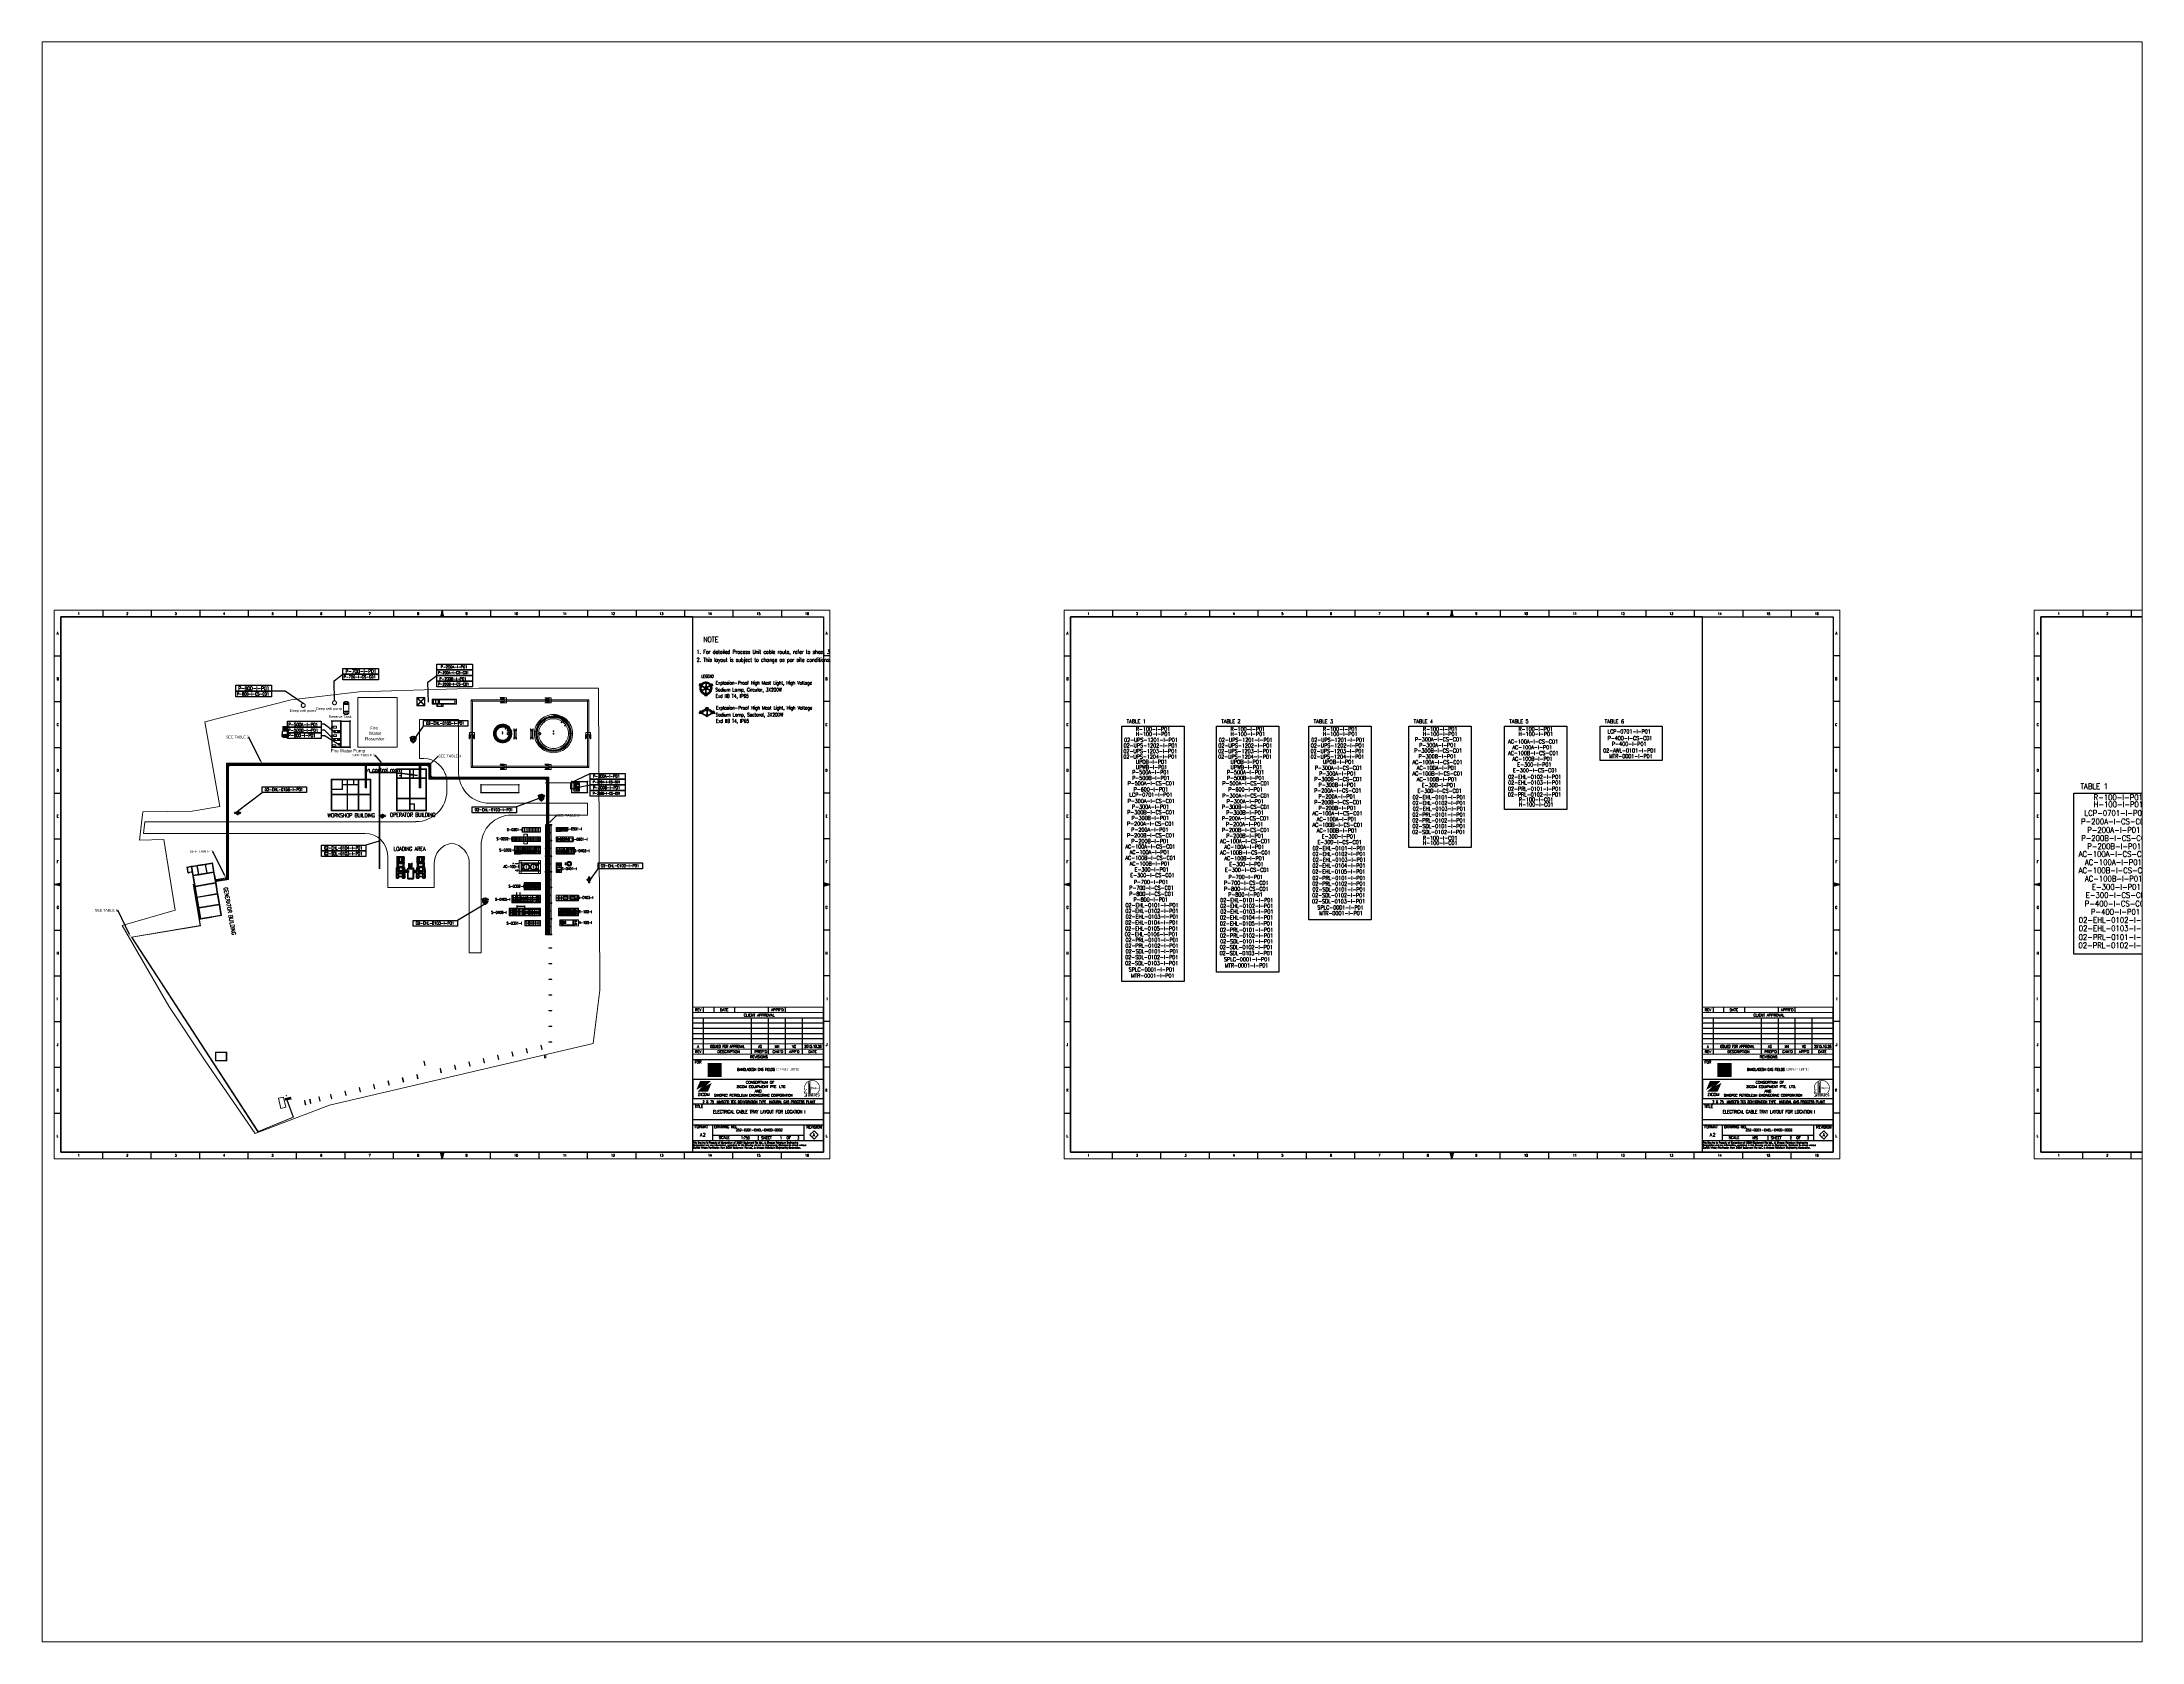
# Paper-space layout 'Layout1' of a CAD drawing. Header units: inches. Extents: x 1.05 to 9.45, y 0.8 to 7.2.
# The model-space entities are those that its viewports show. They can reach past a viewport. Long polylines and large blocks are cut down to what shows.
import ezdxf
from ezdxf import colors
from ezdxf.entities.mleader import LeaderData, LeaderLine
from ezdxf.enums import TextEntityAlignment as Align
from ezdxf.math import Vec2, Vec3

# ---------------------------------------------------------------- set-up
doc = ezdxf.new("R2010")
doc.units = ezdxf.units.IN
doc.header["$MEASUREMENT"] = 0
for name, pattern in [('CABLEROUTEALL-EMBED 1_DWG$0$HIDDEN2', [0.1875, 0.125, -0.0625]), ('CABLETRAYLAYOUT-EMBED 2_DWG$0$HIDDEN2', [0.1875, 0.125, -0.0625]), ('DASHED', [0.75, 0.5, -0.25]), ('DIVIDE2', [0.625, 0.25, -0.125, 0, -0.125, 0, -0.125])]:
    doc.linetypes.add(name, pattern=pattern)
for name, color, linetype in [('_Auto', 7, 'Continuous'), ('CABLEROUTEALL-EMBED 1_DWG$0$DwgTemplate', 7, 'Continuous'), ('Cables', 7, 'Continuous'), ('Default', 7, 'Continuous'), ('ELECTRICAL', 7, 'Continuous'), ('Layer 1', 7, 'Continuous'), ('LGT1', 7, 'Continuous'), ('REV.D CLOUD', 2, 'Continuous'), ('TEG BORDER', 7, 'Continuous'), ('UNLOADINGAREA-EMBED 1_DWG$0$DwgTemplate', 7, 'Continuous'), ('照明平面设备层', 1, 'Continuous')]:
    doc.layers.add(name, color=color, linetype=linetype)
for name, color, linetype, lineweight in [('Background Stuff', 252, 'Continuous', 5), ('Buildings', 7, 'Continuous', 5), ('Cable Tray Instruments', 7, 'Continuous', 13), ('Cable Tray Power', 7, 'Continuous', 13), ('Cable Trench', 7, 'Continuous', 13), ('CABLETRAYLAYOUT-EMBED 2_DWG$0$DwgTemplate', 7, 'Continuous', 9), ('Labels', 7, 'Continuous', 5), ('Layout', 6, 'Continuous', 20), ('TEXT', 7, 'Continuous', 9)]:
    doc.layers.add(name, color=color, linetype=linetype, lineweight=lineweight)
doc.styles.add('1', font='txt.shx')
doc.styles.add('HZTXT', font='simplexs.shx', dxfattribs={"width": 0.7, "bigfont": 'hztxt.shx'})
doc.styles.get("Standard").update_dxf_attribs({"font": 'arial.ttf'})
doc.styles.add('TEG BORDER', font='txt_qlt.shx', dxfattribs={"width": 0.7, "bigfont": 'hztxt.shx'})
doc.dimstyles.new('ANSI_L', dxfattribs={"dimtxt": 0.18, "dimasz": 0.18, "dimexe": 0.18, "dimexo": 0.0625, "dimgap": 0.09, "dimtad": 0, "dimtih": 1, "dimtoh": 1, "dimdec": 4, "dimzin": 0, "dimdsep": 46, "dimtxsty": 'Standard', "dimcen": 0.09, "dimadec": 0, "dimazin": 0, "dimtfac": 1, "dimtdec": 4, "dimtofl": 0, "dimtmove": 0, "dimatfit": 3, "dimfxl": 1, "dimtolj": 1, "dimtzin": 0, "dimarcsym": 0})
doc.dimstyles.get("Standard").update_dxf_attribs({"dimtxt": 0.18, "dimasz": 0.18, "dimexe": 0.18, "dimexo": 0.0625, "dimgap": 0.09, "dimtad": 0, "dimtih": 1, "dimtoh": 1, "dimdec": 4, "dimzin": 0, "dimdsep": 46, "dimtxsty": 'Standard', "dimcen": 0.09, "dimadec": 0, "dimazin": 0, "dimtfac": 1, "dimtdec": 4, "dimtofl": 0, "dimtmove": 0, "dimatfit": 3, "dimfxl": 1, "dimtolj": 1, "dimtzin": 0, "dimarcsym": 0})

# ---------------------------------------------------------------- blocks, each defined once
blk = doc.blocks.new('SINOPEC LOGO')
at = {"layer": 'TEG BORDER'}
h = blk.add_hatch(color=5, dxfattribs=at)
h.dxf.hatch_style = 1
edge = h.paths.add_edge_path()
edge.add_spline(control_points=[(-5.3, -2.3), (-5.2, -2.1), (-5.1, -1.9), (-5, -1.7)], knot_values=[0.371345, 0.371345, 0.371345, 0.371345, 0.382142, 0.382142, 0.382142, 0.382142], degree=3, periodic=0)
edge.add_spline(control_points=[(-5, -1.7), (-4.8, -1.5), (-4.6, -1.3), (-4.4, -1.1)], knot_values=[0.382142, 0.382142, 0.382142, 0.382142, 0.396572, 0.396572, 0.396572, 0.396572], degree=3, periodic=0)
edge.add_spline(control_points=[(-4.4, -1.1), (-4.3, -0.9), (-4.2, -0.8), (-4, -0.7)], knot_values=[0.396572, 0.396572, 0.396572, 0.396572, 0.406779, 0.406779, 0.406779, 0.406779], degree=3, periodic=0)
edge.add_spline(control_points=[(-4, -0.7), (-3.9, -0.6), (-3.8, -0.5), (-3.7, -0.4)], knot_values=[0.406779, 0.406779, 0.406779, 0.406779, 0.413478, 0.413478, 0.413478, 0.413478], degree=3, periodic=0)
edge.add_spline(control_points=[(-3.7, -0.4), (-3.6, -0.4), (-3.6, -0.4), (-3.6, -0.4)], knot_values=[0.413478, 0.413478, 0.413478, 0.413478, 0.413739, 0.413739, 0.413739, 0.413739], degree=3, periodic=0)
edge.add_spline(control_points=[(-3.6, -0.4), (-3.6, -0.4), (-3.8, -0.4), (-3.8, -0.5)], knot_values=[0.413739, 0.413739, 0.413739, 0.413739, 0.416897, 0.416897, 0.416897, 0.416897], degree=3, periodic=0)
edge.add_spline(control_points=[(-3.8, -0.5), (-4, -0.5), (-4.1, -0.5), (-4.3, -0.6)], knot_values=[0.416897, 0.416897, 0.416897, 0.416897, 0.424496, 0.424496, 0.424496, 0.424496], degree=3, periodic=0)
edge.add_spline(control_points=[(-4.3, -0.6), (-4.5, -0.7), (-4.6, -0.8), (-4.8, -1)], knot_values=[0.424496, 0.424496, 0.424496, 0.424496, 0.435746, 0.435746, 0.435746, 0.435746], degree=3, periodic=0)
edge.add_spline(control_points=[(-4.8, -1), (-5, -1.2), (-5.2, -1.4), (-5.4, -1.6)], knot_values=[0.435746, 0.435746, 0.435746, 0.435746, 0.450513, 0.450513, 0.450513, 0.450513], degree=3, periodic=0)
edge.add_spline(control_points=[(-5.4, -1.6), (-5.6, -1.8), (-5.7, -2), (-5.8, -2.2)], knot_values=[0.450513, 0.450513, 0.450513, 0.450513, 0.462599, 0.462599, 0.462599, 0.462599], degree=3, periodic=0)
edge.add_spline(control_points=[(-5.8, -2.2), (-5.9, -2.4), (-6, -2.6), (-6.1, -2.8)], knot_values=[0.462599, 0.462599, 0.462599, 0.462599, 0.473591, 0.473591, 0.473591, 0.473591], degree=3, periodic=0)
edge.add_spline(control_points=[(-6.1, -2.8), (-6.1, -2.9), (-6.1, -3.1), (-6.2, -3.2)], knot_values=[0.473591, 0.473591, 0.473591, 0.473591, 0.480902, 0.480902, 0.480902, 0.480902], degree=3, periodic=0)
edge.add_spline(control_points=[(-6.2, -3.2), (-6.2, -3.4), (-6.1, -3.6), (-6.1, -3.7)], knot_values=[0.480902, 0.480902, 0.480902, 0.480902, 0.489947, 0.489947, 0.489947, 0.489947], degree=3, periodic=0)
edge.add_spline(control_points=[(-6.1, -3.7), (-6.1, -3.8), (-6, -3.9), (-6, -4)], knot_values=[0.489947, 0.489947, 0.489947, 0.489947, 0.494785, 0.494785, 0.494785, 0.494785], degree=3, periodic=0)
edge.add_spline(control_points=[(-6, -4), (-5.9, -4.1), (-5.8, -4.1), (-5.8, -4.2)], knot_values=[0.494785, 0.494785, 0.494785, 0.494785, 0.5, 0.5, 0.5, 0.5], degree=3, periodic=0)
edge.add_spline(control_points=[(-5.8, -4.2), (-5.6, -4.3), (-5.5, -4.3), (-5.4, -4.4)], knot_values=[0.5, 0.5, 0.5, 0.5, 0.551101, 0.551101, 0.551101, 0.551101], degree=3, periodic=0)
edge.add_spline(control_points=[(-5.4, -4.4), (-5.3, -4.5), (-5.2, -4.5), (-5, -4.6)], knot_values=[0.551101, 0.551101, 0.551101, 0.551101, 0.609581, 0.609581, 0.609581, 0.609581], degree=3, periodic=0)
edge.add_spline(control_points=[(-5, -4.6), (-4.9, -4.7), (-4.8, -4.8), (-4.8, -4.9)], knot_values=[0.609581, 0.609581, 0.609581, 0.609581, 0.65984, 0.65984, 0.65984, 0.65984], degree=3, periodic=0)
edge.add_spline(control_points=[(-4.8, -4.9), (-4.8, -4.9), (-4.8, -5), (-4.7, -5)], knot_values=[0.65984, 0.65984, 0.65984, 0.65984, 0.674235, 0.674235, 0.674235, 0.674235], degree=3, periodic=0)
edge.add_spline(control_points=[(-4.7, -5), (-4.7, -5.1), (-4.7, -5.2), (-4.7, -5.3)], knot_values=[0.674235, 0.674235, 0.674235, 0.674235, 0.716277, 0.716277, 0.716277, 0.716277], degree=3, periodic=0)
edge.add_spline(control_points=[(-4.7, -5.3), (-4.7, -5.4), (-4.8, -5.5), (-4.9, -5.6)], knot_values=[0.716277, 0.716277, 0.716277, 0.716277, 0.754274, 0.754274, 0.754274, 0.754274], degree=3, periodic=0)
edge.add_spline(control_points=[(-4.9, -5.6), (-4.9, -5.7), (-5, -5.7), (-5.1, -5.8)], knot_values=[0.754274, 0.754274, 0.754274, 0.754274, 0.793996, 0.793996, 0.793996, 0.793996], degree=3, periodic=0)
edge.add_spline(control_points=[(-5.1, -5.8), (-5.2, -5.8), (-5.2, -5.8), (-5.3, -5.8)], knot_values=[0.793996, 0.793996, 0.793996, 0.793996, 0.817301, 0.817301, 0.817301, 0.817301], degree=3, periodic=0)
edge.add_spline(control_points=[(-5.3, -5.8), (-5.4, -5.8), (-5.5, -5.7), (-5.5, -5.8)], knot_values=[0.817301, 0.817301, 0.817301, 0.817301, 0.849908, 0.849908, 0.849908, 0.849908], degree=3, periodic=0)
edge.add_spline(control_points=[(-5.5, -5.8), (-5.5, -5.8), (-5.5, -5.8), (-5.6, -5.8)], knot_values=[0.849908, 0.849908, 0.849908, 0.849908, 0.852511, 0.852511, 0.852511, 0.852511], degree=3, periodic=0)
edge.add_spline(control_points=[(-5.6, -5.8), (-5.8, -6), (-6.1, -6.3), (-6.4, -6.5)], knot_values=[0.852511, 0.852511, 0.852511, 0.852511, 0.999992, 0.999992, 0.999992, 0.999992], degree=3, periodic=0)
edge.add_spline(control_points=[(-6.4, -6.5), (-5.7, -6.5), (-5.1, -6.5), (-4.4, -6.5)], knot_values=[0.000011, 0.000011, 0.000011, 0.000011, 0.282273, 0.282273, 0.282273, 0.282273], degree=3, periodic=0)
edge.add_spline(control_points=[(-4.4, -6.5), (-4.4, -6.5), (-4.3, -6.4), (-4.2, -6.3)], knot_values=[0.282273, 0.282273, 0.282273, 0.282273, 0.286842, 0.286842, 0.286842, 0.286842], degree=3, periodic=0)
edge.add_spline(control_points=[(-4.2, -6.3), (-4.2, -6.3), (-4.1, -6.2), (-4, -6.1)], knot_values=[0.286842, 0.286842, 0.286842, 0.286842, 0.292521, 0.292521, 0.292521, 0.292521], degree=3, periodic=0)
edge.add_spline(control_points=[(-4, -6.1), (-4, -6), (-4, -5.9), (-3.9, -5.9)], knot_values=[0.292521, 0.292521, 0.292521, 0.292521, 0.296552, 0.296552, 0.296552, 0.296552], degree=3, periodic=0)
edge.add_spline(control_points=[(-3.9, -5.9), (-3.9, -5.8), (-3.9, -5.8), (-3.9, -5.7)], knot_values=[0.296552, 0.296552, 0.296552, 0.296552, 0.299454, 0.299454, 0.299454, 0.299454], degree=3, periodic=0)
edge.add_spline(control_points=[(-3.9, -5.7), (-3.8, -5.6), (-3.8, -5.5), (-3.8, -5.5)], knot_values=[0.299454, 0.299454, 0.299454, 0.299454, 0.303521, 0.303521, 0.303521, 0.303521], degree=3, periodic=0)
edge.add_spline(control_points=[(-3.8, -5.5), (-3.8, -5.4), (-3.9, -5.3), (-3.9, -5.2)], knot_values=[0.303521, 0.303521, 0.303521, 0.303521, 0.308536, 0.308536, 0.308536, 0.308536], degree=3, periodic=0)
edge.add_spline(control_points=[(-3.9, -5.2), (-3.9, -5.1), (-4, -5), (-4, -4.9)], knot_values=[0.308536, 0.308536, 0.308536, 0.308536, 0.313509, 0.313509, 0.313509, 0.313509], degree=3, periodic=0)
edge.add_spline(control_points=[(-4, -4.9), (-4.1, -4.8), (-4.1, -4.7), (-4.2, -4.6)], knot_values=[0.313509, 0.313509, 0.313509, 0.313509, 0.319885, 0.319885, 0.319885, 0.319885], degree=3, periodic=0)
edge.add_spline(control_points=[(-4.2, -4.6), (-4.4, -4.4), (-4.5, -4.3), (-4.7, -4.2)], knot_values=[0.319885, 0.319885, 0.319885, 0.319885, 0.329467, 0.329467, 0.329467, 0.329467], degree=3, periodic=0)
edge.add_spline(control_points=[(-4.7, -4.2), (-4.8, -4.2), (-4.9, -4.1), (-5, -4.1)], knot_values=[0.329467, 0.329467, 0.329467, 0.329467, 0.336554, 0.336554, 0.336554, 0.336554], degree=3, periodic=0)
edge.add_spline(control_points=[(-5, -4.1), (-5.1, -4), (-5.2, -4), (-5.3, -3.9)], knot_values=[0.336554, 0.336554, 0.336554, 0.336554, 0.341408, 0.341408, 0.341408, 0.341408], degree=3, periodic=0)
edge.add_spline(control_points=[(-5.3, -3.9), (-5.4, -3.9), (-5.4, -3.9), (-5.4, -3.8)], knot_values=[0.341408, 0.341408, 0.341408, 0.341408, 0.34417, 0.34417, 0.34417, 0.34417], degree=3, periodic=0)
edge.add_spline(control_points=[(-5.4, -3.8), (-5.5, -3.8), (-5.5, -3.7), (-5.5, -3.6)], knot_values=[0.34417, 0.34417, 0.34417, 0.34417, 0.347829, 0.347829, 0.347829, 0.347829], degree=3, periodic=0)
edge.add_spline(control_points=[(-5.5, -3.6), (-5.5, -3.5), (-5.5, -3.4), (-5.5, -3.3)], knot_values=[0.347829, 0.347829, 0.347829, 0.347829, 0.352673, 0.352673, 0.352673, 0.352673], degree=3, periodic=0)
edge.add_spline(control_points=[(-5.5, -3.3), (-5.5, -3.2), (-5.5, -3.1), (-5.5, -3)], knot_values=[0.352673, 0.352673, 0.352673, 0.352673, 0.357934, 0.357934, 0.357934, 0.357934], degree=3, periodic=0)
edge.add_spline(control_points=[(-5.5, -3), (-5.5, -2.9), (-5.5, -2.8), (-5.5, -2.7)], knot_values=[0.357934, 0.357934, 0.357934, 0.357934, 0.363394, 0.363394, 0.363394, 0.363394], degree=3, periodic=0)
edge.add_spline(control_points=[(-5.5, -2.7), (-5.4, -2.6), (-5.4, -2.4), (-5.3, -2.3)], knot_values=[0.363394, 0.363394, 0.363394, 0.363394, 0.371345, 0.371345, 0.371345, 0.371345], degree=3, periodic=0)
edge = h.paths.add_edge_path()
edge.add_spline(control_points=[(-2.8, 5.1), (-2.9, 5.1), (-2.9, 5), (-3, 5)], knot_values=[0.543406, 0.543406, 0.543406, 0.543406, 0.666667, 0.666667, 0.666667, 0.666667], degree=3, periodic=0)
edge.add_arc((-0.1, 0.2), 5.59, 121.7925, 122.2511)
edge.add_spline(control_points=[(-3, 5), (-3.1, 4.9), (-3.2, 4.8), (-3.3, 4.8)], knot_values=[0.333333, 0.333333, 0.333333, 0.333333, 0.518447, 0.518447, 0.518447, 0.518447], degree=3, periodic=0)
edge.add_spline(control_points=[(-3.3, 4.8), (-3.3, 1), (-3.3, -2.8), (-3.3, -6.5)], knot_values=[0.222222, 0.222222, 0.222222, 0.222222, 0.333333, 0.333333, 0.333333, 0.333333], degree=3, periodic=0)
edge.add_spline(control_points=[(-3.3, -6.5), (-3.2, -6.5), (-3, -6.5), (-2.8, -6.5)], knot_values=[0.111111, 0.111111, 0.111111, 0.111111, 0.222222, 0.222222, 0.222222, 0.222222], degree=3, periodic=0)
edge.add_spline(control_points=[(-2.8, -6.5), (-2.8, -2.7), (-2.8, 1.2), (-2.8, 5.1)], knot_values=[0, 0, 0, 0, 0.111111, 0.111111, 0.111111, 0.111111], degree=3, periodic=0)
edge = h.paths.add_edge_path()
edge.add_spline(control_points=[(-1.1, 5.7), (-1.1, 5.7), (-1.1, 5.7), (-1.2, 5.7)], knot_values=[0.681752, 0.681752, 0.681752, 0.681752, 0.714286, 0.714286, 0.714286, 0.714286], degree=3, periodic=0)
edge.add_arc((-0.1, 0.2), 5.59, 101.5097, 104.1388)
edge.add_spline(control_points=[(-1.4, 5.7), (-1.5, 5.6), (-1.5, 5.6), (-1.5, 5.6)], knot_values=[0.571429, 0.571429, 0.571429, 0.571429, 0.608101, 0.608101, 0.608101, 0.608101], degree=3, periodic=0)
edge.add_spline(control_points=[(-1.5, 5.6), (-1.5, 4), (-1.5, 2.3), (-1.5, 0.7)], knot_values=[0.428571, 0.428571, 0.428571, 0.428571, 0.571429, 0.571429, 0.571429, 0.571429], degree=3, periodic=0)
edge.add_spline(control_points=[(-1.5, 0.7), (-1.7, 2.3), (-1.9, 3.9), (-2, 5.5), (-2, 5.5), (-2, 5.5), (-2, 5.5)], knot_values=[0.285713, 0.285713, 0.285713, 0.285713, 0.357142, 0.357142, 0.357142, 0.428571, 0.428571, 0.428571, 0.428571], degree=3, periodic=0)
edge.add_spline(control_points=[(-2, 5.5), (-2.1, 5.5), (-2.1, 5.4), (-2.1, 5.4)], knot_values=[0.897424, 0.897424, 0.897424, 0.897424, 0.985753, 0.985753, 0.985753, 0.985753], degree=3, periodic=0)
edge.add_spline(control_points=[(-2, 5.5), (-2.1, 5.5), (-2.1, 5.4), (-2.1, 5.4)], knot_values=[0.256407, 0.256407, 0.256407, 0.256407, 0.283679, 0.283679, 0.283679, 0.283679], degree=3, periodic=0)
edge.add_spline(control_points=[(-2, 5.5), (-2.1, 5.5), (-2.1, 5.4), (-2.1, 5.4)], knot_values=[0.897424, 0.897424, 0.897424, 0.897424, 0.985753, 0.985753, 0.985753, 0.985753], degree=3, periodic=0)
edge.add_spline(control_points=[(-2.1, 5.4), (-2.1, 5.4), (-2.2, 5.4), (-2.2, 5.4)], knot_values=[0.243846, 0.243846, 0.243846, 0.243846, 0.256407, 0.256407, 0.256407, 0.256407], degree=3, periodic=0)
edge.add_arc((-0.1, 0.2), 5.59, 111.7307, 114.3567)
edge.add_spline(control_points=[(-2.2, 5.4), (-2.3, 5.4), (-2.3, 5.3), (-2.4, 5.3)], knot_values=[0.181722, 0.181722, 0.181722, 0.181722, 0.220586, 0.220586, 0.220586, 0.220586], degree=3, periodic=0)
edge.add_spline(control_points=[(-2.4, 5.3), (-2.4, 5.3), (-2.5, 5.3), (-2.5, 5.3), (-2.5, 5.3), (-2.5, 5.3), (-2.5, 5.3)], knot_values=[0.142854, 0.142854, 0.142854, 0.142854, 0.162288, 0.162288, 0.162288, 0.181722, 0.181722, 0.181722, 0.181722], degree=3, periodic=0)
edge.add_spline(control_points=[(-2.5, 5.2), (-2.5, 5.2), (-2.5, 5.2), (-2.5, 5.2)], knot_values=[0.142764, 0.142764, 0.142764, 0.142764, 0.142787, 0.142787, 0.142787, 0.142787], degree=3, periodic=0)
edge.add_spline(control_points=[(-2.5, 5.2), (-2.5, 5.2), (-2.5, 5.2), (-2.5, 5.2)], knot_values=[0.142671, 0.142671, 0.142671, 0.142671, 0.142718, 0.142718, 0.142718, 0.142718], degree=3, periodic=0)
edge.add_spline(control_points=[(-2.5, 5.2), (-2.5, 5.2), (-2.5, 5.2), (-2.5, 5.2)], knot_values=[0.142578, 0.142578, 0.142578, 0.142578, 0.142671, 0.142671, 0.142671, 0.142671], degree=3, periodic=0)
edge.add_spline(control_points=[(-2.5, 5.2), (-2.5, 5.2), (-2.5, 5.2), (-2.5, 5.2)], knot_values=[0.142485, 0.142485, 0.142485, 0.142485, 0.142578, 0.142578, 0.142578, 0.142578], degree=3, periodic=0)
edge.add_spline(control_points=[(-2.5, 5.2), (-2.5, 5.1), (-2.5, 5.1), (-2.5, 5.1)], knot_values=[0.142299, 0.142299, 0.142299, 0.142299, 0.142485, 0.142485, 0.142485, 0.142485], degree=3, periodic=0)
edge.add_spline(control_points=[(-2.5, 5.1), (-2.5, 5.1), (-2.5, 5.1), (-2.5, 5.1)], knot_values=[0.142113, 0.142113, 0.142113, 0.142113, 0.142299, 0.142299, 0.142299, 0.142299], degree=3, periodic=0)
edge.add_spline(control_points=[(-2.5, 5.1), (-2.5, 5), (-2.5, 5), (-2.5, 5)], knot_values=[0.141741, 0.141741, 0.141741, 0.141741, 0.142113, 0.142113, 0.142113, 0.142113], degree=3, periodic=0)
edge.add_spline(control_points=[(-2.5, 5), (-2.5, 4.9), (-2.5, 4.8), (-2.5, 4.7)], knot_values=[0.140625, 0.140625, 0.140625, 0.140625, 0.141741, 0.141741, 0.141741, 0.141741], degree=3, periodic=0)
edge.add_spline(control_points=[(-2.5, 4.7), (-2.5, 4.6), (-2.5, 4.6), (-2.5, 4.5)], knot_values=[0.139881, 0.139881, 0.139881, 0.139881, 0.140625, 0.140625, 0.140625, 0.140625], degree=3, periodic=0)
edge.add_spline(control_points=[(-2.5, 4.5), (-2.5, 4.4), (-2.5, 4.3), (-2.5, 4.1)], knot_values=[0.138393, 0.138393, 0.138393, 0.138393, 0.139881, 0.139881, 0.139881, 0.139881], degree=3, periodic=0)
edge.add_spline(control_points=[(-2.5, 4.1), (-2.5, 4), (-2.5, 3.9), (-2.5, 3.8)], knot_values=[0.136905, 0.136905, 0.136905, 0.136905, 0.138393, 0.138393, 0.138393, 0.138393], degree=3, periodic=0)
edge.add_spline(control_points=[(-2.5, 3.8), (-2.5, 3.5), (-2.5, 3.3), (-2.5, 3)], knot_values=[0.133929, 0.133929, 0.133929, 0.133929, 0.136905, 0.136905, 0.136905, 0.136905], degree=3, periodic=0)
edge.add_spline(control_points=[(-2.5, 3), (-2.5, 2.8), (-2.5, 2.6), (-2.5, 2.3)], knot_values=[0.130952, 0.130952, 0.130952, 0.130952, 0.133929, 0.133929, 0.133929, 0.133929], degree=3, periodic=0)
edge.add_spline(control_points=[(-2.5, 2.3), (-2.5, 1.8), (-2.5, 1.3), (-2.5, 0.8)], knot_values=[0.125, 0.125, 0.125, 0.125, 0.130952, 0.130952, 0.130952, 0.130952], degree=3, periodic=0)
edge.add_spline(control_points=[(-2.5, 0.8), (-2.5, 0.3), (-2.5, -0.2), (-2.5, -0.6)], knot_values=[0.119048, 0.119048, 0.119048, 0.119048, 0.125, 0.125, 0.125, 0.125], degree=3, periodic=0)
edge.add_spline(control_points=[(-2.5, -0.6), (-2.5, -1.6), (-2.5, -2.6), (-2.5, -3.6)], knot_values=[0.107143, 0.107143, 0.107143, 0.107143, 0.119048, 0.119048, 0.119048, 0.119048], degree=3, periodic=0)
edge.add_spline(control_points=[(-2.5, -3.6), (-2.5, -4.6), (-2.5, -5.6), (-2.5, -6.5), (-2.5, -6.5), (-2.5, -6.5), (-2.5, -6.5)], knot_values=[0.095237, 0.095237, 0.095237, 0.095237, 0.10119, 0.10119, 0.10119, 0.107143, 0.107143, 0.107143, 0.107143], degree=3, periodic=0)
edge.add_spline(control_points=[(-2.5, -6.5), (-2.5, -6.5), (-2.5, -6.5), (-2.5, -6.5)], knot_values=[0.093006, 0.093006, 0.093006, 0.093006, 0.094122, 0.094122, 0.094122, 0.094122], degree=3, periodic=0)
edge.add_spline(control_points=[(-2.5, -6.5), (-2.5, -6.5), (-2.5, -6.5), (-2.5, -6.5)], knot_values=[0.090774, 0.090774, 0.090774, 0.090774, 0.093006, 0.093006, 0.093006, 0.093006], degree=3, periodic=0)
edge.add_spline(control_points=[(-2.5, -6.5), (-2.5, -6.5), (-2.4, -6.5), (-2.4, -6.5)], knot_values=[0.08631, 0.08631, 0.08631, 0.08631, 0.090774, 0.090774, 0.090774, 0.090774], degree=3, periodic=0)
edge.add_spline(control_points=[(-2.4, -6.5), (-2.4, -6.5), (-2.4, -6.5), (-2.3, -6.5)], knot_values=[0.077381, 0.077381, 0.077381, 0.077381, 0.08631, 0.08631, 0.08631, 0.08631], degree=3, periodic=0)
edge.add_spline(control_points=[(-2.3, -6.5), (-2.3, -6.5), (-2.2, -6.5), (-2.1, -6.5)], knot_values=[0.059524, 0.059524, 0.059524, 0.059524, 0.077381, 0.077381, 0.077381, 0.077381], degree=3, periodic=0)
edge.add_spline(control_points=[(-2.1, -6.5), (-2.1, -6.5), (-2.1, -6.5), (-2, -6.5), (-2, -6.5), (-2, -6.5), (-2, -6.5)], knot_values=[0.047618, 0.047618, 0.047618, 0.047618, 0.053571, 0.053571, 0.053571, 0.059524, 0.059524, 0.059524, 0.059524], degree=3, periodic=0)
edge.add_spline(control_points=[(-2, -6.5), (-2, -6.5), (-2, -6.5), (-2, -6.5)], knot_values=[0.04734, 0.04734, 0.04734, 0.04734, 0.04748, 0.04748, 0.04748, 0.04748], degree=3, periodic=0)
edge.add_spline(control_points=[(-2, -6.5), (-2, -6.5), (-2, -6.5), (-2, -6.5)], knot_values=[0.047061, 0.047061, 0.047061, 0.047061, 0.047247, 0.047247, 0.047247, 0.047247], degree=3, periodic=0)
edge.add_spline(control_points=[(-2, -6.5), (-2, -6.5), (-2, -6.4), (-2, -6.4)], knot_values=[0.046503, 0.046503, 0.046503, 0.046503, 0.047061, 0.047061, 0.047061, 0.047061], degree=3, periodic=0)
edge.add_spline(control_points=[(-2, -6.4), (-2, -6.4), (-2, -6.3), (-2, -6.3)], knot_values=[0.045387, 0.045387, 0.045387, 0.045387, 0.046503, 0.046503, 0.046503, 0.046503], degree=3, periodic=0)
edge.add_spline(control_points=[(-2, -6.3), (-2, -6.3), (-2, -6.3), (-2, -6.2)], knot_values=[0.044643, 0.044643, 0.044643, 0.044643, 0.045387, 0.045387, 0.045387, 0.045387], degree=3, periodic=0)
edge.add_spline(control_points=[(-2, -6.2), (-2, -6.2), (-2, -6.1), (-2, -6.1)], knot_values=[0.043155, 0.043155, 0.043155, 0.043155, 0.044643, 0.044643, 0.044643, 0.044643], degree=3, periodic=0)
edge.add_spline(control_points=[(-2, -6.1), (-2, -6), (-2, -6), (-2, -5.9)], knot_values=[0.041667, 0.041667, 0.041667, 0.041667, 0.043155, 0.043155, 0.043155, 0.043155], degree=3, periodic=0)
edge.add_spline(control_points=[(-2, -5.9), (-2, -5.8), (-2, -5.7), (-2, -5.6)], knot_values=[0.03869, 0.03869, 0.03869, 0.03869, 0.041667, 0.041667, 0.041667, 0.041667], degree=3, periodic=0)
edge.add_spline(control_points=[(-2, -5.6), (-2, -5.5), (-2, -5.4), (-2, -5.3)], knot_values=[0.035714, 0.035714, 0.035714, 0.035714, 0.03869, 0.03869, 0.03869, 0.03869], degree=3, periodic=0)
edge.add_spline(control_points=[(-2, -5.3), (-2, -5.1), (-2, -4.9), (-2, -4.7)], knot_values=[0.029762, 0.029762, 0.029762, 0.029762, 0.035714, 0.035714, 0.035714, 0.035714], degree=3, periodic=0)
edge.add_spline(control_points=[(-2, -4.7), (-2, -4.5), (-2, -4.3), (-2, -4.1)], knot_values=[0.02381, 0.02381, 0.02381, 0.02381, 0.029762, 0.029762, 0.029762, 0.029762], degree=3, periodic=0)
edge.add_spline(control_points=[(-2, -4.1), (-2, -3.6), (-2, -3.2), (-2, -2.8)], knot_values=[0.011905, 0.011905, 0.011905, 0.011905, 0.02381, 0.02381, 0.02381, 0.02381], degree=3, periodic=0)
edge.add_spline(control_points=[(-2, -2.8), (-2, -2.4), (-2, -2), (-2, -1.6)], knot_values=[0, 0, 0, 0, 0.011905, 0.011905, 0.011905, 0.011905], degree=3, periodic=0)
edge.add_spline(control_points=[(-2, -1.6), (-1.9, -3.2), (-1.7, -4.9), (-1.5, -6.5)], knot_values=[0.857143, 0.857143, 0.857143, 0.857143, 1, 1, 1, 1], degree=3, periodic=0)
edge.add_spline(control_points=[(-1.5, -6.5), (-1.4, -6.5), (-1.2, -6.5), (-1.1, -6.5)], knot_values=[0.785714, 0.785714, 0.785714, 0.785714, 0.857143, 0.857143, 0.857143, 0.857143], degree=3, periodic=0)
edge.add_spline(control_points=[(-1.1, -6.5), (-1.1, -2.4), (-1.1, 1.6), (-1.1, 5.7)], knot_values=[0.714286, 0.714286, 0.714286, 0.714286, 0.785714, 0.785714, 0.785714, 0.785714], degree=3, periodic=0)
h.paths.add_polyline_path([(0.7, -4.2), (0, -3.6), (-0.8, -4.2), (-0.8, -5.9), (-0.1, -6.5), (0.7, -5.8)])
h.paths.add_polyline_path([(0.2, -5.8), (-0.3, -5.8), (-0.3, -4.2), (0.2, -4.2)], flags=16)
h.paths.add_polyline_path([(2.4, -4.2), (1.7, -3.6), (1, -4.2), (1, -6.5), (1.5, -6.5), (1.5, -6), (1.9, -6.4), (2.4, -6)])
h.paths.add_polyline_path([(1.4, -4.2), (1.9, -4.2), (1.9, -5.8), (1.4, -5.8)], flags=16)
h.paths.add_polyline_path([(3.2, -5.3), (4.1, -5.3), (4.1, -4.8), (3.2, -4.8), (3.2, -4.2), (4.1, -4.2), (3.4, -3.6), (2.7, -4.2), (2.7, -5.9), (3.4, -6.5), (4, -5.9), (3.2, -5.9)])
h.paths.add_polyline_path([(4.8, -4.3), (5.2, -4.3), (5.2, -4.8), (5.7, -4.8), (5.7, -4.3), (5, -3.6), (4.4, -4.3), (4.4, -6), (5, -6.5), (5.7, -5.8), (5.7, -5.3), (5.2, -5.3), (5.2, -5.9), (4.8, -5.9)])
edge = h.paths.add_edge_path()
edge.add_spline(control_points=[(0.1, 0), (0.1, 0), (0.1, 0), (0.1, 0)], knot_values=[0.734322, 0.734322, 0.734322, 0.734322, 0.745713, 0.745713, 0.745713, 0.745713], degree=3, periodic=0)
edge.add_spline(control_points=[(0.1, 0), (0.1, 0), (0, 0), (0, 0)], knot_values=[0.745713, 0.745713, 0.745713, 0.745713, 0.752085, 0.752085, 0.752085, 0.752085], degree=3, periodic=0)
edge.add_spline(control_points=[(0, 0), (0, 0), (0, 0), (0, 0)], knot_values=[0.752085, 0.752085, 0.752085, 0.752085, 0.768, 0.768, 0.768, 0.768], degree=3, periodic=0)
edge.add_spline(control_points=[(0, 0), (0, 0.1), (0, 0.1), (0, 0.1)], knot_values=[0.768, 0.768, 0.768, 0.768, 0.79636, 0.79636, 0.79636, 0.79636], degree=3, periodic=0)
edge.add_spline(control_points=[(0, 0.1), (0, 0.1), (0, 0.1), (0, 0.1)], knot_values=[0.79636, 0.79636, 0.79636, 0.79636, 0.811282, 0.811282, 0.811282, 0.811282], degree=3, periodic=0)
edge.add_spline(control_points=[(0, 0.1), (0, 0.2), (0, 0.2), (0, 0.2)], knot_values=[0.819788, 0.819788, 0.819788, 0.819788, 0.839946, 0.839946, 0.839946, 0.839946], degree=3, periodic=0)
edge.add_spline(control_points=[(0, 0.2), (0, 0.2), (0, 0.2), (0, 0.2)], knot_values=[0.839946, 0.839946, 0.839946, 0.839946, 0.870707, 0.870707, 0.870707, 0.870707], degree=3, periodic=0)
edge.add_spline(control_points=[(0, 0.2), (0.1, 0.2), (0.1, 0.3), (0.1, 0.3)], knot_values=[0.870707, 0.870707, 0.870707, 0.870707, 0.91709, 0.91709, 0.91709, 0.91709], degree=3, periodic=0)
edge.add_spline(control_points=[(0.1, 0.3), (0.2, 0.3), (0.2, 0.3), (0.2, 0.3)], knot_values=[0.91709, 0.91709, 0.91709, 0.91709, 0.962009, 0.962009, 0.962009, 0.962009], degree=3, periodic=0)
edge.add_spline(control_points=[(0.2, 0.3), (0.2, 0.3), (0.2, 0.3), (0.2, 0.3)], knot_values=[0.962009, 0.962009, 0.962009, 0.962009, 0.98036, 0.98036, 0.98036, 0.98036], degree=3, periodic=0)
edge.add_spline(control_points=[(0.2, 0.3), (0.2, 0.3), (0.3, 0.3), (0.3, 0.3)], knot_values=[0.98036, 0.98036, 0.98036, 0.98036, 0.985079, 0.985079, 0.985079, 0.985079], degree=3, periodic=0)
edge.add_spline(control_points=[(0.3, 0.3), (0.3, 0.3), (0.3, 0.3), (0.3, 0.4)], knot_values=[0.985079, 0.985079, 0.985079, 0.985079, 1, 1, 1, 1], degree=3, periodic=0)
edge.add_spline(control_points=[(0.3, 0.4), (0.3, 0.4), (0.3, 0.4), (0.3, 0.4)], knot_values=[0, 0, 0, 0, 1, 1, 1, 1], degree=3, periodic=0)
edge.add_spline(control_points=[(0.3, 0.4), (0.3, 0.4), (0.3, 0.4), (0.3, 0.4)], knot_values=[0, 0, 0, 0, 0.028593, 0.028593, 0.028593, 0.028593], degree=3, periodic=0)
edge.add_spline(control_points=[(0.3, 0.4), (0.3, 0.4), (0.3, 0.5), (0.3, 0.5)], knot_values=[0.028593, 0.028593, 0.028593, 0.028593, 0.06903, 0.06903, 0.06903, 0.06903], degree=3, periodic=0)
edge.add_spline(control_points=[(0.3, 0.5), (0.3, 0.5), (0.3, 0.5), (0.3, 0.5)], knot_values=[0.06903, 0.06903, 0.06903, 0.06903, 0.112402, 0.112402, 0.112402, 0.112402], degree=3, periodic=0)
edge.add_spline(control_points=[(0.3, 0.5), (0.3, 0.5), (0.3, 0.6), (0.3, 0.6)], knot_values=[0.112402, 0.112402, 0.112402, 0.112402, 0.161853, 0.161853, 0.161853, 0.161853], degree=3, periodic=0)
edge.add_spline(control_points=[(0.3, 0.6), (0.3, 0.6), (0.2, 0.6), (0.2, 0.6)], knot_values=[0.161853, 0.161853, 0.161853, 0.161853, 0.21408, 0.21408, 0.21408, 0.21408], degree=3, periodic=0)
edge.add_spline(control_points=[(0.2, 0.6), (0.2, 0.6), (0.2, 0.6), (0.1, 0.6)], knot_values=[0.21408, 0.21408, 0.21408, 0.21408, 0.289586, 0.289586, 0.289586, 0.289586], degree=3, periodic=0)
edge.add_spline(control_points=[(0.1, 0.6), (0.1, 0.6), (0.1, 0.6), (0, 0.6)], knot_values=[0.289586, 0.289586, 0.289586, 0.289586, 0.354644, 0.354644, 0.354644, 0.354644], degree=3, periodic=0)
edge.add_spline(control_points=[(0, 0.6), (0, 0.6), (0, 0.6), (0, 0.6)], knot_values=[0.354644, 0.354644, 0.354644, 0.354644, 0.417438, 0.417438, 0.417438, 0.417438], degree=3, periodic=0)
edge.add_spline(control_points=[(-0.1, 0.6), (-0.1, 0.6), (-0.1, 0.6), (0, 0.6)], knot_values=[0.417438, 0.417438, 0.417438, 0.417438, 0.490113, 0.490113, 0.490113, 0.490113], degree=3, periodic=0)
edge.add_spline(control_points=[(-0.1, 0.6), (-0.1, 0.6), (-0.1, 0.6), (-0.1, 0.6)], knot_values=[0.490113, 0.490113, 0.490113, 0.490113, 0.505797, 0.505797, 0.505797, 0.505797], degree=3, periodic=0)
edge.add_spline(control_points=[(-0.2, 0.6), (-0.2, 0.6), (-0.2, 0.6), (-0.2, 0.6)], knot_values=[0.517209, 0.517209, 0.517209, 0.517209, 0.545291, 0.545291, 0.545291, 0.545291], degree=3, periodic=0)
edge.add_spline(control_points=[(-0.2, 0.6), (-0.2, 0.6), (-0.2, 0.7), (-0.2, 0.7)], knot_values=[0.545291, 0.545291, 0.545291, 0.545291, 0.591333, 0.591333, 0.591333, 0.591333], degree=3, periodic=0)
edge.add_spline(control_points=[(-0.2, 0.7), (-0.2, 0.7), (-0.2, 0.8), (-0.2, 0.9)], knot_values=[0.591333, 0.591333, 0.591333, 0.591333, 0.744865, 0.744865, 0.744865, 0.744865], degree=3, periodic=0)
edge.add_spline(control_points=[(-0.2, 0.9), (-0.2, 0.9), (-0.2, 1), (-0.2, 1.1)], knot_values=[0.744865, 0.744865, 0.744865, 0.744865, 0.887653, 0.887653, 0.887653, 0.887653], degree=3, periodic=0)
edge.add_spline(control_points=[(-0.2, 1.1), (-0.2, 1.1), (-0.2, 1.1), (-0.2, 1.1)], knot_values=[0.887653, 0.887653, 0.887653, 0.887653, 0.944138, 0.944138, 0.944138, 0.944138], degree=3, periodic=0)
edge.add_spline(control_points=[(-0.2, 1.1), (-0.2, 1.1), (-0.2, 1.1), (-0.2, 1.1)], knot_values=[0.944138, 0.944138, 0.944138, 0.944138, 0.967277, 0.967277, 0.967277, 0.967277], degree=3, periodic=0)
edge.add_spline(control_points=[(-0.2, 1.1), (-0.2, 1.1), (-0.2, 1.2), (-0.2, 1.2)], knot_values=[0.967277, 0.967277, 0.967277, 0.967277, 1, 1, 1, 1], degree=3, periodic=0)
edge.add_spline(control_points=[(-0.2, 1.2), (-0.2, 1.1), (-0.3, 1.1), (-0.3, 1.1)], knot_values=[0, 0, 0, 0, 0.614818, 0.614818, 0.614818, 0.614818], degree=3, periodic=0)
edge.add_spline(control_points=[(-0.3, 1.1), (-0.3, 1.1), (-0.3, 1.1), (-0.3, 1.1)], knot_values=[0.614818, 0.614818, 0.614818, 0.614818, 1, 1, 1, 1], degree=3, periodic=0)
edge.add_line((-0.3, 1.1), (-0.3, 1.1))
edge.add_spline(control_points=[(-0.3, 1.1), (-0.3, 0.9), (-0.3, 0.7), (-0.3, 0.5)], knot_values=[0, 0, 0, 0, 0.27931, 0.27931, 0.27931, 0.27931], degree=3, periodic=0)
edge.add_spline(control_points=[(-0.3, 0.5), (-0.3, 0.5), (-0.3, 0.5), (-0.3, 0.5)], knot_values=[0.27931, 0.27931, 0.27931, 0.27931, 0.283237, 0.283237, 0.283237, 0.283237], degree=3, periodic=0)
edge.add_spline(control_points=[(-0.3, 0.5), (-0.3, 0.5), (-0.3, 0.5), (-0.3, 0.5)], knot_values=[0.283237, 0.283237, 0.283237, 0.283237, 0.2974, 0.2974, 0.2974, 0.2974], degree=3, periodic=0)
edge.add_spline(control_points=[(-0.3, 0.5), (-0.3, 0.5), (-0.3, 0.5), (-0.4, 0.5)], knot_values=[0.2974, 0.2974, 0.2974, 0.2974, 0.325725, 0.325725, 0.325725, 0.325725], degree=3, periodic=0)
edge.add_spline(control_points=[(-0.4, 0.5), (-0.4, 0.5), (-0.4, 0.4), (-0.4, 0.4)], knot_values=[0.325725, 0.325725, 0.325725, 0.325725, 0.361768, 0.361768, 0.361768, 0.361768], degree=3, periodic=0)
edge.add_spline(control_points=[(-0.4, 0.4), (-0.4, 0.4), (-0.5, 0.4), (-0.5, 0.3)], knot_values=[0.361768, 0.361768, 0.361768, 0.361768, 0.438297, 0.438297, 0.438297, 0.438297], degree=3, periodic=0)
edge.add_spline(control_points=[(-0.5, 0.3), (-0.5, 0.3), (-0.6, 0.3), (-0.6, 0.3)], knot_values=[0.438297, 0.438297, 0.438297, 0.438297, 0.455863, 0.455863, 0.455863, 0.455863], degree=3, periodic=0)
edge.add_spline(control_points=[(-0.6, 0.3), (-0.6, 0.3), (-0.6, 0.3), (-0.6, 0.3)], knot_values=[0.455863, 0.455863, 0.455863, 0.455863, 0.469583, 0.469583, 0.469583, 0.469583], degree=3, periodic=0)
edge.add_spline(control_points=[(-0.6, 0.3), (-0.6, 0.3), (-0.6, 0.3), (-0.6, 0.3)], knot_values=[0.469583, 0.469583, 0.469583, 0.469583, 0.475917, 0.475917, 0.475917, 0.475917], degree=3, periodic=0)
edge.add_spline(control_points=[(-0.6, 0.3), (-0.6, 0.3), (-0.6, 0.3), (-0.6, 0.3)], knot_values=[0.475917, 0.475917, 0.475917, 0.475917, 0.48225, 0.48225, 0.48225, 0.48225], degree=3, periodic=0)
edge.add_spline(control_points=[(-0.6, 0.3), (-0.6, 0.3), (-0.6, 0.3), (-0.6, 0.3)], knot_values=[0.48225, 0.48225, 0.48225, 0.48225, 0.492935, 0.492935, 0.492935, 0.492935], degree=3, periodic=0)
edge.add_spline(control_points=[(-0.6, 0.3), (-0.6, 0.3), (-0.6, 0.4), (-0.6, 0.4)], knot_values=[0.492935, 0.492935, 0.492935, 0.492935, 0.521096, 0.521096, 0.521096, 0.521096], degree=3, periodic=0)
edge.add_spline(control_points=[(-0.6, 0.4), (-0.6, 0.4), (-0.6, 0.4), (-0.6, 0.4)], knot_values=[0.521096, 0.521096, 0.521096, 0.521096, 0.530556, 0.530556, 0.530556, 0.530556], degree=3, periodic=0)
edge.add_spline(control_points=[(-0.6, 0.4), (-0.6, 0.4), (-0.6, 0.4), (-0.6, 0.4)], knot_values=[0.530556, 0.530556, 0.530556, 0.530556, 0.548122, 0.548122, 0.548122, 0.548122], degree=3, periodic=0)
edge.add_spline(control_points=[(-0.6, 0.4), (-0.6, 0.4), (-0.7, 0.4), (-0.7, 0.4)], knot_values=[0.548122, 0.548122, 0.548122, 0.548122, 0.563131, 0.563131, 0.563131, 0.563131], degree=3, periodic=0)
edge.add_spline(control_points=[(-0.7, 0.4), (-0.7, 0.4), (-0.7, 0.4), (-0.7, 0.4)], knot_values=[0.563131, 0.563131, 0.563131, 0.563131, 0.579703, 0.579703, 0.579703, 0.579703], degree=3, periodic=0)
edge.add_spline(control_points=[(-0.7, 0.4), (-0.7, 0.4), (-0.7, 0.4), (-0.7, 0.4)], knot_values=[0.579703, 0.579703, 0.579703, 0.579703, 0.61976, 0.61976, 0.61976, 0.61976], degree=3, periodic=0)
edge.add_spline(control_points=[(-0.7, 0.4), (-0.8, 0.4), (-0.8, 0.3), (-0.8, 0.3)], knot_values=[0.61976, 0.61976, 0.61976, 0.61976, 0.656816, 0.656816, 0.656816, 0.656816], degree=3, periodic=0)
edge.add_spline(control_points=[(-0.8, 0.3), (-0.8, 0.3), (-0.8, 0.3), (-0.8, 0.3)], knot_values=[0.656816, 0.656816, 0.656816, 0.656816, 0.685788, 0.685788, 0.685788, 0.685788], degree=3, periodic=0)
edge.add_spline(control_points=[(-0.8, 0.3), (-0.8, 0.2), (-0.8, 0.2), (-0.8, 0.2)], knot_values=[0.685788, 0.685788, 0.685788, 0.685788, 0.726532, 0.726532, 0.726532, 0.726532], degree=3, periodic=0)
edge.add_spline(control_points=[(-0.8, 0.2), (-0.8, 0.2), (-0.8, 0.1), (-0.8, 0.1)], knot_values=[0.726532, 0.726532, 0.726532, 0.726532, 0.750999, 0.750999, 0.750999, 0.750999], degree=3, periodic=0)
edge.add_spline(control_points=[(-0.8, 0.1), (-0.8, 0.1), (-0.9, 0.1), (-0.9, 0.1)], knot_values=[0.750999, 0.750999, 0.750999, 0.750999, 0.775966, 0.775966, 0.775966, 0.775966], degree=3, periodic=0)
edge.add_spline(control_points=[(-0.9, 0.1), (-0.9, 0.1), (-0.9, 0.1), (-0.9, 0)], knot_values=[0.775966, 0.775966, 0.775966, 0.775966, 0.804562, 0.804562, 0.804562, 0.804562], degree=3, periodic=0)
edge.add_spline(control_points=[(-0.9, 0), (-0.9, 0), (-0.9, 0), (-0.9, 0)], knot_values=[0.804562, 0.804562, 0.804562, 0.804562, 0.832668, 0.832668, 0.832668, 0.832668], degree=3, periodic=0)
edge.add_spline(control_points=[(-0.9, 0), (-0.9, 0), (-0.9, 0), (-0.9, 0)], knot_values=[0.832668, 0.832668, 0.832668, 0.832668, 0.849968, 0.849968, 0.849968, 0.849968], degree=3, periodic=0)
edge.add_spline(control_points=[(-0.9, 0), (-0.8, -0.1), (-0.8, -0.1), (-0.8, -0.1)], knot_values=[0.849968, 0.849968, 0.849968, 0.849968, 0.871411, 0.871411, 0.871411, 0.871411], degree=3, periodic=0)
edge.add_spline(control_points=[(-0.8, -0.1), (-0.8, -0.1), (-0.8, -0.1), (-0.8, -0.1)], knot_values=[0.871411, 0.871411, 0.871411, 0.871411, 0.906279, 0.906279, 0.906279, 0.906279], degree=3, periodic=0)
edge.add_spline(control_points=[(-0.8, -0.1), (-0.8, -0.2), (-0.7, -0.2), (-0.7, -0.1)], knot_values=[0.906279, 0.906279, 0.906279, 0.906279, 0.944965, 0.944965, 0.944965, 0.944965], degree=3, periodic=0)
edge.add_spline(control_points=[(-0.7, -0.1), (-0.7, -0.1), (-0.7, -0.1), (-0.7, -0.1)], knot_values=[0.944965, 0.944965, 0.944965, 0.944965, 0.95282, 0.95282, 0.95282, 0.95282], degree=3, periodic=0)
edge.add_spline(control_points=[(-0.7, -0.1), (-0.7, -0.1), (-0.7, -0.1), (-0.7, -0.1)], knot_values=[0.963063, 0.963063, 0.963063, 0.963063, 0.973603, 0.973603, 0.973603, 0.973603], degree=3, periodic=0)
edge.add_spline(control_points=[(-0.7, -0.1), (-0.7, -0.1), (-0.7, -0.1), (-0.7, -0.1)], knot_values=[0.973603, 0.973603, 0.973603, 0.973603, 0.989315, 0.989315, 0.989315, 0.989315], degree=3, periodic=0)
edge.add_spline(control_points=[(-0.7, -0.1), (-0.7, -0.1), (-0.7, 0), (-0.7, 0)], knot_values=[0.989315, 0.989315, 0.989315, 0.989315, 1, 1, 1, 1], degree=3, periodic=0)
edge.add_spline(control_points=[(-0.7, 0), (-0.7, 0), (-0.7, 0), (-0.7, 0)], knot_values=[0, 0, 0, 0, 0.021018, 0.021018, 0.021018, 0.021018], degree=3, periodic=0)
edge.add_spline(control_points=[(-0.7, 0), (-0.6, 0), (-0.6, 0.1), (-0.6, 0.1)], knot_values=[0.021018, 0.021018, 0.021018, 0.021018, 0.057691, 0.057691, 0.057691, 0.057691], degree=3, periodic=0)
edge.add_spline(control_points=[(-0.6, 0.1), (-0.6, 0.1), (-0.6, 0.1), (-0.6, 0.1)], knot_values=[0.057691, 0.057691, 0.057691, 0.057691, 0.082061, 0.082061, 0.082061, 0.082061], degree=3, periodic=0)
edge.add_spline(control_points=[(-0.6, 0.1), (-0.6, 0.1), (-0.6, 0.2), (-0.6, 0.2)], knot_values=[0.082061, 0.082061, 0.082061, 0.082061, 0.109014, 0.109014, 0.109014, 0.109014], degree=3, periodic=0)
edge.add_spline(control_points=[(-0.6, 0.2), (-0.5, 0.2), (-0.5, 0.2), (-0.5, 0.2)], knot_values=[0.109014, 0.109014, 0.109014, 0.109014, 0.150373, 0.150373, 0.150373, 0.150373], degree=3, periodic=0)
edge.add_spline(control_points=[(-0.5, 0.2), (-0.5, 0.2), (-0.4, 0.3), (-0.4, 0.3)], knot_values=[0.150373, 0.150373, 0.150373, 0.150373, 0.19876, 0.19876, 0.19876, 0.19876], degree=3, periodic=0)
edge.add_spline(control_points=[(-0.4, 0.3), (-0.4, 0.3), (-0.4, 0.3), (-0.4, 0.3)], knot_values=[0.19876, 0.19876, 0.19876, 0.19876, 0.218138, 0.218138, 0.218138, 0.218138], degree=3, periodic=0)
edge.add_spline(control_points=[(-0.3, 0.3), (-0.3, 0.3), (-0.3, 0.3), (-0.4, 0.3)], knot_values=[0.218138, 0.218138, 0.218138, 0.218138, 0.233882, 0.233882, 0.233882, 0.233882], degree=3, periodic=0)
edge.add_spline(control_points=[(-0.3, 0.3), (-0.3, 0.3), (-0.3, 0.3), (-0.3, 0.3)], knot_values=[0.233882, 0.233882, 0.233882, 0.233882, 0.240528, 0.240528, 0.240528, 0.240528], degree=3, periodic=0)
edge.add_spline(control_points=[(-0.3, 0.3), (-0.3, 0.3), (-0.3, 0.2), (-0.3, 0.2)], knot_values=[0.240528, 0.240528, 0.240528, 0.240528, 0.255502, 0.255502, 0.255502, 0.255502], degree=3, periodic=0)
edge.add_spline(control_points=[(-0.3, 0.2), (-0.3, 0.2), (-0.3, 0.2), (-0.3, 0.2)], knot_values=[0.255502, 0.255502, 0.255502, 0.255502, 0.286196, 0.286196, 0.286196, 0.286196], degree=3, periodic=0)
edge.add_spline(control_points=[(-0.3, 0.1), (-0.3, 0.1), (-0.3, 0.1), (-0.3, 0.2)], knot_values=[0.286196, 0.286196, 0.286196, 0.286196, 0.311781, 0.311781, 0.311781, 0.311781], degree=3, periodic=0)
edge.add_spline(control_points=[(-0.3, 0.1), (-0.3, 0.1), (-0.4, 0), (-0.4, 0)], knot_values=[0.319682, 0.319682, 0.319682, 0.319682, 0.364487, 0.364487, 0.364487, 0.364487], degree=3, periodic=0)
edge.add_spline(control_points=[(-0.4, 0), (-0.4, 0), (-0.4, 0), (-0.4, 0)], knot_values=[0.364487, 0.364487, 0.364487, 0.364487, 0.401194, 0.401194, 0.401194, 0.401194], degree=3, periodic=0)
edge.add_spline(control_points=[(-0.4, 0), (-0.5, 0), (-0.5, -0.1), (-0.5, -0.1)], knot_values=[0.401194, 0.401194, 0.401194, 0.401194, 0.42891, 0.42891, 0.42891, 0.42891], degree=3, periodic=0)
edge.add_spline(control_points=[(-0.5, -0.1), (-0.5, -0.1), (-0.5, -0.1), (-0.5, -0.1)], knot_values=[0.42891, 0.42891, 0.42891, 0.42891, 0.433609, 0.433609, 0.433609, 0.433609], degree=3, periodic=0)
edge.add_spline(control_points=[(-0.5, -0.1), (-0.5, -0.1), (-0.5, -0.1), (-0.5, -0.1)], knot_values=[0.433609, 0.433609, 0.433609, 0.433609, 0.458675, 0.458675, 0.458675, 0.458675], degree=3, periodic=0)
edge.add_spline(control_points=[(-0.5, -0.1), (-0.5, -0.1), (-0.5, -0.1), (-0.4, -0.2)], knot_values=[0.461808, 0.461808, 0.461808, 0.461808, 0.473739, 0.473739, 0.473739, 0.473739], degree=3, periodic=0)
edge.add_spline(control_points=[(-0.4, -0.2), (-0.4, -0.2), (-0.4, -0.2), (-0.4, -0.2)], knot_values=[0.473739, 0.473739, 0.473739, 0.473739, 0.481572, 0.481572, 0.481572, 0.481572], degree=3, periodic=0)
edge.add_spline(control_points=[(-0.4, -0.2), (-0.4, -0.2), (-0.4, -0.2), (-0.4, -0.2)], knot_values=[0.481572, 0.481572, 0.481572, 0.481572, 0.483138, 0.483138, 0.483138, 0.483138], degree=3, periodic=0)
edge.add_spline(control_points=[(-0.4, -0.2), (-0.4, -0.2), (-0.4, -0.2), (-0.4, -0.2)], knot_values=[0.483138, 0.483138, 0.483138, 0.483138, 0.508204, 0.508204, 0.508204, 0.508204], degree=3, periodic=0)
edge.add_spline(control_points=[(-0.3, -0.2), (-0.3, -0.2), (-0.3, -0.2), (-0.4, -0.2)], knot_values=[0.519281, 0.519281, 0.519281, 0.519281, 0.530578, 0.530578, 0.530578, 0.530578], degree=3, periodic=0)
edge.add_spline(control_points=[(-0.3, -0.2), (-0.3, -0.2), (-0.3, -0.2), (-0.3, -0.2)], knot_values=[0.530578, 0.530578, 0.530578, 0.530578, 0.538411, 0.538411, 0.538411, 0.538411], degree=3, periodic=0)
edge.add_spline(control_points=[(-0.3, -0.2), (-0.3, -0.2), (-0.3, -0.2), (-0.3, -0.2)], knot_values=[0.538411, 0.538411, 0.538411, 0.538411, 0.546244, 0.546244, 0.546244, 0.546244], degree=3, periodic=0)
edge.add_spline(control_points=[(-0.3, -0.2), (-0.3, -0.2), (-0.3, -0.2), (-0.3, -0.3)], knot_values=[0.546244, 0.546244, 0.546244, 0.546244, 0.558874, 0.558874, 0.558874, 0.558874], degree=3, periodic=0)
edge.add_spline(control_points=[(-0.3, -0.3), (-0.3, -0.3), (-0.3, -0.3), (-0.3, -0.3)], knot_values=[0.558874, 0.558874, 0.558874, 0.558874, 0.56514, 0.56514, 0.56514, 0.56514], degree=3, periodic=0)
edge.add_spline(control_points=[(-0.3, -0.3), (-0.3, -0.5), (-0.3, -0.8), (-0.3, -1.1)], knot_values=[0.56514, 0.56514, 0.56514, 0.56514, 0.936425, 0.936425, 0.936425, 0.936425], degree=3, periodic=0)
edge.add_spline(control_points=[(-0.3, -1.1), (-0.3, -1.1), (-0.3, -1.2), (-0.3, -1.2)], knot_values=[0.936425, 0.936425, 0.936425, 0.936425, 0.985015, 0.985015, 0.985015, 0.985015], degree=3, periodic=0)
edge.add_spline(control_points=[(-0.3, -1.2), (-0.3, -1.2), (-0.3, -1.2), (-0.3, -1.2)], knot_values=[0.985015, 0.985015, 0.985015, 0.985015, 0.989969, 0.989969, 0.989969, 0.989969], degree=3, periodic=0)
edge.add_spline(control_points=[(-0.3, -1.2), (-0.3, -1.2), (-0.3, -1.2), (-0.3, -1.2)], knot_values=[0.989969, 0.989969, 0.989969, 0.989969, 1, 1, 1, 1], degree=3, periodic=0)
edge.add_spline(control_points=[(-0.3, -1.2), (-0.3, -1.2), (-0.3, -1.2), (-0.3, -1.2)], knot_values=[0, 0, 0, 0, 0.016515, 0.016515, 0.016515, 0.016515], degree=3, periodic=0)
edge.add_spline(control_points=[(-0.3, -1.2), (-0.3, -1.2), (-0.3, -1.2), (-0.3, -1.2)], knot_values=[0.016515, 0.016515, 0.016515, 0.016515, 0.025022, 0.025022, 0.025022, 0.025022], degree=3, periodic=0)
edge.add_spline(control_points=[(-0.3, -1.2), (-0.3, -1.2), (-0.3, -1.2), (-0.3, -1.2)], knot_values=[0.025022, 0.025022, 0.025022, 0.025022, 0.030026, 0.030026, 0.030026, 0.030026], degree=3, periodic=0)
edge.add_spline(control_points=[(-0.3, -1.2), (-0.3, -1.2), (-0.3, -1.2), (-0.3, -1.2)], knot_values=[0.030026, 0.030026, 0.030026, 0.030026, 0.044377, 0.044377, 0.044377, 0.044377], degree=3, periodic=0)
edge.add_spline(control_points=[(-0.3, -1.2), (-0.2, -1.2), (-0.2, -1.2), (-0.2, -1.2)], knot_values=[0.044377, 0.044377, 0.044377, 0.044377, 0.063029, 0.063029, 0.063029, 0.063029], degree=3, periodic=0)
edge.add_spline(control_points=[(-0.2, -1.2), (-0.2, -1.2), (-0.2, -1.2), (-0.2, -1.1)], knot_values=[0.063029, 0.063029, 0.063029, 0.063029, 0.088109, 0.088109, 0.088109, 0.088109], degree=3, periodic=0)
edge.add_spline(control_points=[(-0.2, -1.1), (-0.2, -1), (-0.2, -0.9), (-0.2, -0.8)], knot_values=[0.088109, 0.088109, 0.088109, 0.088109, 0.264945, 0.264945, 0.264945, 0.264945], degree=3, periodic=0)
edge.add_spline(control_points=[(-0.2, -0.8), (-0.2, -0.7), (-0.2, -0.7), (-0.2, -0.7)], knot_values=[0.264945, 0.264945, 0.264945, 0.264945, 0.318563, 0.318563, 0.318563, 0.318563], degree=3, periodic=0)
edge.add_spline(control_points=[(-0.2, -0.7), (-0.2, -0.6), (-0.2, -0.6), (-0.2, -0.6)], knot_values=[0.318563, 0.318563, 0.318563, 0.318563, 0.368722, 0.368722, 0.368722, 0.368722], degree=3, periodic=0)
edge.add_spline(control_points=[(-0.2, -0.6), (-0.2, -0.5), (-0.2, -0.5), (-0.2, -0.5)], knot_values=[0.368722, 0.368722, 0.368722, 0.368722, 0.400419, 0.400419, 0.400419, 0.400419], degree=3, periodic=0)
edge.add_spline(control_points=[(-0.2, -0.5), (-0.2, -0.5), (-0.2, -0.4), (-0.2, -0.4)], knot_values=[0.400419, 0.400419, 0.400419, 0.400419, 0.464164, 0.464164, 0.464164, 0.464164], degree=3, periodic=0)
edge.add_spline(control_points=[(-0.2, -0.4), (-0.2, -0.3), (-0.2, -0.2), (-0.2, -0.1)], knot_values=[0.464164, 0.464164, 0.464164, 0.464164, 0.572614, 0.572614, 0.572614, 0.572614], degree=3, periodic=0)
edge.add_spline(control_points=[(-0.2, -0.1), (-0.2, -0.1), (-0.2, -0.1), (-0.2, -0.1)], knot_values=[0.582762, 0.582762, 0.582762, 0.582762, 0.590222, 0.590222, 0.590222, 0.590222], degree=3, periodic=0)
edge.add_spline(control_points=[(-0.2, -0.1), (-0.2, -0.1), (-0.2, -0.1), (-0.2, -0.1)], knot_values=[0.590222, 0.590222, 0.590222, 0.590222, 0.606049, 0.606049, 0.606049, 0.606049], degree=3, periodic=0)
edge.add_spline(control_points=[(-0.2, -0.1), (-0.2, -0.1), (-0.1, -0.1), (-0.1, -0.1)], knot_values=[0.606049, 0.606049, 0.606049, 0.606049, 0.641984, 0.641984, 0.641984, 0.641984], degree=3, periodic=0)
edge.add_spline(control_points=[(-0.1, -0.1), (-0.1, -0.1), (-0.1, -0.1), (-0.1, -0.1)], knot_values=[0.641984, 0.641984, 0.641984, 0.641984, 0.672887, 0.672887, 0.672887, 0.672887], degree=3, periodic=0)
edge.add_spline(control_points=[(-0.1, -0.1), (0, -0.1), (0, -0.1), (0, 0)], knot_values=[0.672887, 0.672887, 0.672887, 0.672887, 0.708173, 0.708173, 0.708173, 0.708173], degree=3, periodic=0)
edge.add_spline(control_points=[(0, 0), (0, 0), (0, 0), (0, 0)], knot_values=[0.708173, 0.708173, 0.708173, 0.708173, 0.720107, 0.720107, 0.720107, 0.720107], degree=3, periodic=0)
edge.add_spline(control_points=[(0, 0), (0.1, 0), (0.1, 0), (0.1, 0)], knot_values=[0.720107, 0.720107, 0.720107, 0.720107, 0.734322, 0.734322, 0.734322, 0.734322], degree=3, periodic=0)
edge = h.paths.add_edge_path(flags=16)
edge.add_spline(control_points=[(-0.2, 0.2), (-0.2, 0.2), (-0.2, 0.3), (-0.2, 0.3)], knot_values=[0.770322, 0.770322, 0.770322, 0.770322, 1, 1, 1, 1], degree=3, periodic=0)
edge.add_line((-0.2, 0.3), (-0.2, 0.3))
edge.add_spline(control_points=[(-0.2, 0.3), (-0.2, 0.3), (-0.2, 0.3), (-0.2, 0.3)], knot_values=[0.099713, 0.099713, 0.099713, 0.099713, 0.308097, 0.308097, 0.308097, 0.308097], degree=3, periodic=0)
edge.add_spline(control_points=[(-0.1, 0.3), (-0.1, 0.4), (-0.2, 0.3), (-0.2, 0.3)], knot_values=[0.308097, 0.308097, 0.308097, 0.308097, 0.416579, 0.416579, 0.416579, 0.416579], degree=3, periodic=0)
edge.add_spline(control_points=[(-0.1, 0.3), (-0.1, 0.3), (-0.1, 0.3), (-0.1, 0.3)], knot_values=[0.482705, 0.482705, 0.482705, 0.482705, 0.576105, 0.576105, 0.576105, 0.576105], degree=3, periodic=0)
edge.add_spline(control_points=[(-0.1, 0.3), (-0.1, 0.3), (-0.1, 0.3), (-0.1, 0.3)], knot_values=[0.576105, 0.576105, 0.576105, 0.576105, 0.641822, 0.641822, 0.641822, 0.641822], degree=3, periodic=0)
edge.add_spline(control_points=[(-0.1, 0.3), (-0.1, 0.3), (-0.1, 0.3), (-0.1, 0.3)], knot_values=[0.694804, 0.694804, 0.694804, 0.694804, 0.773183, 0.773183, 0.773183, 0.773183], degree=3, periodic=0)
edge.add_spline(control_points=[(-0.1, 0.3), (-0.1, 0.3), (-0.1, 0.3), (-0.1, 0.3)], knot_values=[0.773183, 0.773183, 0.773183, 0.773183, 1, 1, 1, 1], degree=3, periodic=0)
edge.add_spline(control_points=[(-0.1, 0.3), (-0.2, 0.3), (-0.2, 0.2), (-0.2, 0.2)], knot_values=[0, 0, 0, 0, 0.209188, 0.209188, 0.209188, 0.209188], degree=3, periodic=0)
edge.add_spline(control_points=[(-0.2, 0.2), (-0.2, 0.2), (-0.2, 0.2), (-0.2, 0.2)], knot_values=[0.209188, 0.209188, 0.209188, 0.209188, 0.351358, 0.351358, 0.351358, 0.351358], degree=3, periodic=0)
edge.add_spline(control_points=[(-0.2, 0.2), (-0.2, 0.2), (-0.2, 0.2), (-0.2, 0.2)], knot_values=[0.381746, 0.381746, 0.381746, 0.381746, 0.654296, 0.654296, 0.654296, 0.654296], degree=3, periodic=0)
edge = h.paths.add_edge_path()
edge.add_spline(control_points=[(0.5, 0.1), (0.5, 0.2), (0.5, 0.2), (0.5, 0.2)], knot_values=[0.052551, 0.052551, 0.052551, 0.052551, 0.070495, 0.070495, 0.070495, 0.070495], degree=3, periodic=0)
edge.add_spline(control_points=[(0.5, 0.2), (0.5, 0.2), (0.5, 0.2), (0.5, 0.3)], knot_values=[0.033331, 0.033331, 0.033331, 0.033331, 0.052551, 0.052551, 0.052551, 0.052551], degree=3, periodic=0)
edge.add_spline(control_points=[(0.5, 0.3), (0.5, 0.3), (0.5, 0.3), (0.5, 0.3)], knot_values=[0.026325, 0.026325, 0.026325, 0.026325, 0.033331, 0.033331, 0.033331, 0.033331], degree=3, periodic=0)
edge.add_spline(control_points=[(0.5, 0.3), (0.5, 0.3), (0.5, 0.3), (0.5, 0.3)], knot_values=[0.020595, 0.020595, 0.020595, 0.020595, 0.026325, 0.026325, 0.026325, 0.026325], degree=3, periodic=0)
edge.add_spline(control_points=[(0.5, 0.3), (0.5, 0.3), (0.4, 0.3), (0.4, 0.3)], knot_values=[0.01108, 0.01108, 0.01108, 0.01108, 0.018685, 0.018685, 0.018685, 0.018685], degree=3, periodic=0)
edge.add_spline(control_points=[(0.4, 0.3), (0.4, 0.3), (0.4, 0.3), (0.4, 0.2)], knot_values=[0, 0, 0, 0, 0.01108, 0.01108, 0.01108, 0.01108], degree=3, periodic=0)
edge.add_spline(control_points=[(0.4, 0.2), (0.4, 0.2), (0.4, 0.2), (0.4, 0.2)], knot_values=[0.5, 0.5, 0.5, 0.5, 1, 1, 1, 1], degree=3, periodic=0)
edge.add_spline(control_points=[(0.4, 0.2), (0.4, 0.1), (0.4, 0.1), (0.4, 0)], knot_values=[0.452434, 0.452434, 0.452434, 0.452434, 0.5, 0.5, 0.5, 0.5], degree=3, periodic=0)
edge.add_spline(control_points=[(0.4, 0), (0.4, 0), (0.4, -0.1), (0.4, -0.1)], knot_values=[0.412703, 0.412703, 0.412703, 0.412703, 0.452434, 0.452434, 0.452434, 0.452434], degree=3, periodic=0)
edge.add_spline(control_points=[(0.4, -0.1), (0.4, -0.1), (0.4, -0.2), (0.4, -0.2)], knot_values=[0.376653, 0.376653, 0.376653, 0.376653, 0.412703, 0.412703, 0.412703, 0.412703], degree=3, periodic=0)
edge.add_spline(control_points=[(0.4, -0.2), (0.4, -0.2), (0.3, -0.2), (0.3, -0.3)], knot_values=[0.364995, 0.364995, 0.364995, 0.364995, 0.376653, 0.376653, 0.376653, 0.376653], degree=3, periodic=0)
edge.add_spline(control_points=[(0.3, -0.3), (0.3, -0.3), (0.3, -0.3), (0.3, -0.3)], knot_values=[0.344294, 0.344294, 0.344294, 0.344294, 0.364995, 0.364995, 0.364995, 0.364995], degree=3, periodic=0)
edge.add_spline(control_points=[(0.3, -0.3), (0.3, -0.3), (0.3, -0.4), (0.3, -0.4)], knot_values=[0.325457, 0.325457, 0.325457, 0.325457, 0.344294, 0.344294, 0.344294, 0.344294], degree=3, periodic=0)
edge.add_spline(control_points=[(0.3, -0.4), (0.3, -0.4), (0.3, -0.4), (0.3, -0.5)], knot_values=[0.304845, 0.304845, 0.304845, 0.304845, 0.325457, 0.325457, 0.325457, 0.325457], degree=3, periodic=0)
edge.add_spline(control_points=[(0.3, -0.5), (0.3, -0.5), (0.3, -0.5), (0.3, -0.5)], knot_values=[0.293864, 0.293864, 0.293864, 0.293864, 0.304845, 0.304845, 0.304845, 0.304845], degree=3, periodic=0)
edge.add_spline(control_points=[(0.3, -0.5), (0.3, -0.5), (0.3, -0.5), (0.3, -0.5)], knot_values=[0.285321, 0.285321, 0.285321, 0.285321, 0.293864, 0.293864, 0.293864, 0.293864], degree=3, periodic=0)
edge.add_spline(control_points=[(0.3, -0.5), (0.3, -0.5), (0.3, -0.5), (0.4, -0.5)], knot_values=[0.281985, 0.281985, 0.281985, 0.281985, 0.285321, 0.285321, 0.285321, 0.285321], degree=3, periodic=0)
edge.add_spline(control_points=[(0.4, -0.5), (0.4, -0.5), (0.4, -0.5), (0.4, -0.5)], knot_values=[0.278118, 0.278118, 0.278118, 0.278118, 0.281985, 0.281985, 0.281985, 0.281985], degree=3, periodic=0)
edge.add_spline(control_points=[(0.4, -0.5), (0.4, -0.5), (0.4, -0.5), (0.4, -0.5)], knot_values=[0.272549, 0.272549, 0.272549, 0.272549, 0.278118, 0.278118, 0.278118, 0.278118], degree=3, periodic=0)
edge.add_spline(control_points=[(0.4, -0.5), (0.4, -0.5), (0.4, -0.5), (0.4, -0.5)], knot_values=[0.267716, 0.267716, 0.267716, 0.267716, 0.272549, 0.272549, 0.272549, 0.272549], degree=3, periodic=0)
edge.add_spline(control_points=[(0.4, -0.5), (0.4, -0.5), (0.4, -0.5), (0.4, -0.5)], knot_values=[0.254642, 0.254642, 0.254642, 0.254642, 0.267716, 0.267716, 0.267716, 0.267716], degree=3, periodic=0)
edge.add_spline(control_points=[(0.4, -0.5), (0.4, -0.5), (0.5, -0.4), (0.5, -0.4)], knot_values=[0.236034, 0.236034, 0.236034, 0.236034, 0.254642, 0.254642, 0.254642, 0.254642], degree=3, periodic=0)
edge.add_spline(control_points=[(0.5, -0.4), (0.5, -0.4), (0.5, -0.4), (0.5, -0.4)], knot_values=[0.21375, 0.21375, 0.21375, 0.21375, 0.236034, 0.236034, 0.236034, 0.236034], degree=3, periodic=0)
edge.add_spline(control_points=[(0.5, -0.4), (0.5, -0.3), (0.5, -0.3), (0.5, -0.3)], knot_values=[0.197792, 0.197792, 0.197792, 0.197792, 0.21375, 0.21375, 0.21375, 0.21375], degree=3, periodic=0)
edge.add_spline(control_points=[(0.5, -0.3), (0.5, -0.3), (0.5, -0.3), (0.5, -0.3)], knot_values=[0.191797, 0.191797, 0.191797, 0.191797, 0.197792, 0.197792, 0.197792, 0.197792], degree=3, periodic=0)
edge.add_spline(control_points=[(0.5, -0.3), (0.5, -0.1), (0.5, 0), (0.5, 0.1)], knot_values=[0.070495, 0.070495, 0.070495, 0.070495, 0.191797, 0.191797, 0.191797, 0.191797], degree=3, periodic=0)
edge = h.paths.add_edge_path()
edge.add_spline(control_points=[(1.5, 0.6), (1.5, 0.6), (1.5, 0.6), (1.5, 0.7)], knot_values=[0.220562, 0.220562, 0.220562, 0.220562, 0.234066, 0.234066, 0.234066, 0.234066], degree=3, periodic=0)
edge.add_spline(control_points=[(1.5, 0.7), (1.5, 0.7), (1.5, 0.7), (1.5, 0.7)], knot_values=[0.208923, 0.208923, 0.208923, 0.208923, 0.220562, 0.220562, 0.220562, 0.220562], degree=3, periodic=0)
edge.add_spline(control_points=[(1.5, 0.7), (1.5, 0.7), (1.5, 0.7), (1.5, 0.7)], knot_values=[0.198382, 0.198382, 0.198382, 0.198382, 0.208923, 0.208923, 0.208923, 0.208923], degree=3, periodic=0)
edge.add_spline(control_points=[(1.5, 0.7), (1.5, 0.7), (1.4, 0.8), (1.4, 0.8)], knot_values=[0.19095, 0.19095, 0.19095, 0.19095, 0.198382, 0.198382, 0.198382, 0.198382], degree=3, periodic=0)
edge.add_spline(control_points=[(1.4, 0.8), (1.4, 0.8), (1.4, 0.8), (1.4, 0.8)], knot_values=[0.184153, 0.184153, 0.184153, 0.184153, 0.19095, 0.19095, 0.19095, 0.19095], degree=3, periodic=0)
edge.add_spline(control_points=[(1.4, 0.8), (1.4, 0.8), (1.4, 0.8), (1.3, 0.8)], knot_values=[0.168953, 0.168953, 0.168953, 0.168953, 0.184153, 0.184153, 0.184153, 0.184153], degree=3, periodic=0)
edge.add_spline(control_points=[(1.3, 0.8), (1.3, 0.8), (1.2, 0.8), (1.2, 0.8)], knot_values=[0.135715, 0.135715, 0.135715, 0.135715, 0.168953, 0.168953, 0.168953, 0.168953], degree=3, periodic=0)
edge.add_spline(control_points=[(1.2, 0.8), (1.2, 0.8), (1.1, 0.8), (1.1, 0.8)], knot_values=[0.121655, 0.121655, 0.121655, 0.121655, 0.135715, 0.135715, 0.135715, 0.135715], degree=3, periodic=0)
edge.add_spline(control_points=[(1.1, 0.8), (1.1, 0.8), (1.1, 0.8), (1.1, 0.8)], knot_values=[0.115958, 0.115958, 0.115958, 0.115958, 0.121655, 0.121655, 0.121655, 0.121655], degree=3, periodic=0)
edge.add_spline(control_points=[(1.1, 0.8), (1.1, 0.8), (1.1, 0.8), (1.1, 0.8)], knot_values=[0.109244, 0.109244, 0.109244, 0.109244, 0.115958, 0.115958, 0.115958, 0.115958], degree=3, periodic=0)
edge.add_spline(control_points=[(1.1, 0.8), (1, 0.8), (1, 0.8), (1, 0.8)], knot_values=[0.094074, 0.094074, 0.094074, 0.094074, 0.109244, 0.109244, 0.109244, 0.109244], degree=3, periodic=0)
edge.add_spline(control_points=[(1, 0.8), (1, 0.7), (0.9, 0.7), (0.9, 0.7)], knot_values=[0.066676, 0.066676, 0.066676, 0.066676, 0.094074, 0.094074, 0.094074, 0.094074], degree=3, periodic=0)
edge.add_spline(control_points=[(0.9, 0.7), (0.9, 0.7), (0.8, 0.7), (0.8, 0.7)], knot_values=[0.042608, 0.042608, 0.042608, 0.042608, 0.066676, 0.066676, 0.066676, 0.066676], degree=3, periodic=0)
edge.add_spline(control_points=[(0.8, 0.7), (0.8, 0.6), (0.7, 0.6), (0.7, 0.6)], knot_values=[0.014985, 0.014985, 0.014985, 0.014985, 0.042608, 0.042608, 0.042608, 0.042608], degree=3, periodic=0)
edge.add_spline(control_points=[(0.7, 0.6), (0.7, 0.6), (0.6, 0.6), (0.6, 0.6)], knot_values=[0.005244, 0.005244, 0.005244, 0.005244, 0.014985, 0.014985, 0.014985, 0.014985], degree=3, periodic=0)
edge.add_spline(control_points=[(0.6, 0.6), (0.6, 0.6), (0.6, 0.6), (0.6, 0.6)], knot_values=[0, 0, 0, 0, 0.005244, 0.005244, 0.005244, 0.005244], degree=3, periodic=0)
edge.add_spline(control_points=[(0.6, 0.6), (0.7, 0.5), (0.7, 0.5), (0.7, 0.5)], knot_values=[0.991803, 0.991803, 0.991803, 0.991803, 1, 1, 1, 1], degree=3, periodic=0)
edge.add_spline(control_points=[(0.7, 0.5), (0.7, 0.5), (0.7, 0.5), (0.7, 0.5)], knot_values=[0.987374, 0.987374, 0.987374, 0.987374, 0.991803, 0.991803, 0.991803, 0.991803], degree=3, periodic=0)
edge.add_spline(control_points=[(0.7, 0.5), (0.7, 0.5), (0.7, 0.5), (0.7, 0.5)], knot_values=[0.973938, 0.973938, 0.973938, 0.973938, 0.987374, 0.987374, 0.987374, 0.987374], degree=3, periodic=0)
edge.add_spline(control_points=[(0.7, 0.5), (0.8, 0.5), (0.8, 0.5), (0.8, 0.5)], knot_values=[0.962558, 0.962558, 0.962558, 0.962558, 0.973938, 0.973938, 0.973938, 0.973938], degree=3, periodic=0)
edge.add_spline(control_points=[(0.8, 0.5), (0.8, 0.5), (0.8, 0.6), (0.8, 0.6)], knot_values=[0.950067, 0.950067, 0.950067, 0.950067, 0.962558, 0.962558, 0.962558, 0.962558], degree=3, periodic=0)
edge.add_spline(control_points=[(0.8, 0.6), (0.8, 0.6), (0.9, 0.6), (0.9, 0.6)], knot_values=[0.932014, 0.932014, 0.932014, 0.932014, 0.950067, 0.950067, 0.950067, 0.950067], degree=3, periodic=0)
edge.add_spline(control_points=[(0.9, 0.6), (0.9, 0.6), (0.9, 0.6), (1, 0.6)], knot_values=[0.914456, 0.914456, 0.914456, 0.914456, 0.932014, 0.932014, 0.932014, 0.932014], degree=3, periodic=0)
edge.add_spline(control_points=[(1, 0.6), (1, 0.6), (1, 0.6), (1, 0.6)], knot_values=[0.900237, 0.900237, 0.900237, 0.900237, 0.914456, 0.914456, 0.914456, 0.914456], degree=3, periodic=0)
edge.add_spline(control_points=[(1, 0.6), (1, 0.6), (1.1, 0.6), (1.1, 0.6)], knot_values=[0.884046, 0.884046, 0.884046, 0.884046, 0.900237, 0.900237, 0.900237, 0.900237], degree=3, periodic=0)
edge.add_spline(control_points=[(1.1, 0.6), (1.1, 0.6), (1.1, 0.6), (1.2, 0.6)], knot_values=[0.859343, 0.859343, 0.859343, 0.859343, 0.884046, 0.884046, 0.884046, 0.884046], degree=3, periodic=0)
edge.add_spline(control_points=[(1.2, 0.6), (1.2, 0.6), (1.2, 0.6), (1.2, 0.6)], knot_values=[0.843759, 0.843759, 0.843759, 0.843759, 0.859343, 0.859343, 0.859343, 0.859343], degree=3, periodic=0)
edge.add_spline(control_points=[(1.2, 0.6), (1.3, 0.6), (1.3, 0.6), (1.3, 0.6)], knot_values=[0.833167, 0.833167, 0.833167, 0.833167, 0.843759, 0.843759, 0.843759, 0.843759], degree=3, periodic=0)
edge.add_spline(control_points=[(1.3, 0.6), (1.3, 0.6), (1.3, 0.6), (1.3, 0.6)], knot_values=[0.820436, 0.820436, 0.820436, 0.820436, 0.833167, 0.833167, 0.833167, 0.833167], degree=3, periodic=0)
edge.add_spline(control_points=[(1.3, 0.6), (1.3, 0.5), (1.3, 0.5), (1.3, 0.5)], knot_values=[0.807525, 0.807525, 0.807525, 0.807525, 0.820436, 0.820436, 0.820436, 0.820436], degree=3, periodic=0)
edge.add_spline(control_points=[(1.3, 0.5), (1.3, 0.5), (1.3, 0.4), (1.3, 0.3)], knot_values=[0.760893, 0.760893, 0.760893, 0.760893, 0.807525, 0.807525, 0.807525, 0.807525], degree=3, periodic=0)
edge.add_spline(control_points=[(1.3, 0.3), (1.3, 0.3), (1.4, 0.2), (1.4, 0.1)], knot_values=[0.710127, 0.710127, 0.710127, 0.710127, 0.760893, 0.760893, 0.760893, 0.760893], degree=3, periodic=0)
edge.add_spline(control_points=[(1.4, 0.1), (1.4, 0.1), (1.4, 0.1), (1.4, 0.1)], knot_values=[0.70179, 0.70179, 0.70179, 0.70179, 0.710127, 0.710127, 0.710127, 0.710127], degree=3, periodic=0)
edge.add_spline(control_points=[(1.4, 0.1), (1.4, 0), (1.4, -0.1), (1.4, -0.1)], knot_values=[0.642649, 0.642649, 0.642649, 0.642649, 0.698524, 0.698524, 0.698524, 0.698524], degree=3, periodic=0)
edge.add_spline(control_points=[(1.4, -0.1), (1.4, -0.2), (1.4, -0.2), (1.4, -0.2)], knot_values=[0.635484, 0.635484, 0.635484, 0.635484, 0.642649, 0.642649, 0.642649, 0.642649], degree=3, periodic=0)
edge.add_spline(control_points=[(1.4, -0.2), (1.4, -0.2), (1.4, -0.2), (1.4, -0.3)], knot_values=[0.60684, 0.60684, 0.60684, 0.60684, 0.635484, 0.635484, 0.635484, 0.635484], degree=3, periodic=0)
edge.add_spline(control_points=[(1.4, -0.3), (1.4, -0.3), (1.4, -0.3), (1.4, -0.4)], knot_values=[0.585352, 0.585352, 0.585352, 0.585352, 0.60684, 0.60684, 0.60684, 0.60684], degree=3, periodic=0)
edge.add_spline(control_points=[(1.4, -0.4), (1.4, -0.4), (1.4, -0.4), (1.4, -0.4)], knot_values=[0.575092, 0.575092, 0.575092, 0.575092, 0.585352, 0.585352, 0.585352, 0.585352], degree=3, periodic=0)
edge.add_spline(control_points=[(1.4, -0.4), (1.4, -0.4), (1.4, -0.5), (1.4, -0.5)], knot_values=[0.557932, 0.557932, 0.557932, 0.557932, 0.575092, 0.575092, 0.575092, 0.575092], degree=3, periodic=0)
edge.add_spline(control_points=[(1.4, -0.5), (1.4, -0.5), (1.4, -0.5), (1.3, -0.5)], knot_values=[0.546105, 0.546105, 0.546105, 0.546105, 0.557932, 0.557932, 0.557932, 0.557932], degree=3, periodic=0)
edge.add_spline(control_points=[(1.3, -0.5), (1.3, -0.5), (1.3, -0.5), (1.3, -0.5)], knot_values=[0.536232, 0.536232, 0.536232, 0.536232, 0.546105, 0.546105, 0.546105, 0.546105], degree=3, periodic=0)
edge.add_spline(control_points=[(1.3, -0.5), (1.3, -0.5), (1.3, -0.5), (1.2, -0.5)], knot_values=[0.521692, 0.521692, 0.521692, 0.521692, 0.536232, 0.536232, 0.536232, 0.536232], degree=3, periodic=0)
edge.add_spline(control_points=[(1.2, -0.5), (1.2, -0.5), (1.2, -0.5), (1.2, -0.5)], knot_values=[0.516403, 0.516403, 0.516403, 0.516403, 0.521692, 0.521692, 0.521692, 0.521692], degree=3, periodic=0)
edge.add_spline(control_points=[(1.2, -0.5), (1.2, -0.5), (1.2, -0.5), (1.2, -0.5)], knot_values=[0.509936, 0.509936, 0.509936, 0.509936, 0.516403, 0.516403, 0.516403, 0.516403], degree=3, periodic=0)
edge.add_spline(control_points=[(1.2, -0.5), (1.2, -0.6), (1.2, -0.6), (1.2, -0.6)], knot_values=[0.50433, 0.50433, 0.50433, 0.50433, 0.509936, 0.509936, 0.509936, 0.509936], degree=3, periodic=0)
edge.add_spline(control_points=[(1.2, -0.6), (1.2, -0.6), (1.2, -0.6), (1.2, -0.6)], knot_values=[0.5, 0.5, 0.5, 0.5, 0.50433, 0.50433, 0.50433, 0.50433], degree=3, periodic=0)
edge.add_spline(control_points=[(1.2, -0.6), (1.2, -0.6), (1.2, -0.6), (1.2, -0.6)], knot_values=[0.494721, 0.494721, 0.494721, 0.494721, 0.5, 0.5, 0.5, 0.5], degree=3, periodic=0)
edge.add_spline(control_points=[(1.2, -0.6), (1.3, -0.6), (1.3, -0.6), (1.3, -0.7)], knot_values=[0.490375, 0.490375, 0.490375, 0.490375, 0.494721, 0.494721, 0.494721, 0.494721], degree=3, periodic=0)
edge.add_spline(control_points=[(1.3, -0.7), (1.3, -0.7), (1.3, -0.7), (1.3, -0.7)], knot_values=[0.482976, 0.482976, 0.482976, 0.482976, 0.490375, 0.490375, 0.490375, 0.490375], degree=3, periodic=0)
edge.add_spline(control_points=[(1.3, -0.7), (1.3, -0.7), (1.3, -0.7), (1.3, -0.7)], knot_values=[0.478781, 0.478781, 0.478781, 0.478781, 0.482976, 0.482976, 0.482976, 0.482976], degree=3, periodic=0)
edge.add_spline(control_points=[(1.3, -0.7), (1.3, -0.7), (1.3, -0.7), (1.3, -0.7)], knot_values=[0.475304, 0.475304, 0.475304, 0.475304, 0.478781, 0.478781, 0.478781, 0.478781], degree=3, periodic=0)
edge.add_spline(control_points=[(1.3, -0.7), (1.3, -0.7), (1.3, -0.7), (1.4, -0.7)], knot_values=[0.472697, 0.472697, 0.472697, 0.472697, 0.475304, 0.475304, 0.475304, 0.475304], degree=3, periodic=0)
edge.add_spline(control_points=[(1.4, -0.7), (1.4, -0.7), (1.4, -0.7), (1.4, -0.7)], knot_values=[0.466005, 0.466005, 0.466005, 0.466005, 0.472697, 0.472697, 0.472697, 0.472697], degree=3, periodic=0)
edge.add_spline(control_points=[(1.4, -0.7), (1.4, -0.7), (1.4, -0.7), (1.4, -0.7)], knot_values=[0.45861, 0.45861, 0.45861, 0.45861, 0.466005, 0.466005, 0.466005, 0.466005], degree=3, periodic=0)
edge.add_spline(control_points=[(1.4, -0.7), (1.5, -0.6), (1.5, -0.6), (1.5, -0.6)], knot_values=[0.449145, 0.449145, 0.449145, 0.449145, 0.45861, 0.45861, 0.45861, 0.45861], degree=3, periodic=0)
edge.add_spline(control_points=[(1.5, -0.6), (1.5, -0.6), (1.5, -0.6), (1.5, -0.5)], knot_values=[0.440737, 0.440737, 0.440737, 0.440737, 0.449145, 0.449145, 0.449145, 0.449145], degree=3, periodic=0)
edge.add_spline(control_points=[(1.5, -0.5), (1.5, -0.5), (1.5, -0.5), (1.5, -0.4)], knot_values=[0.429523, 0.429523, 0.429523, 0.429523, 0.440737, 0.440737, 0.440737, 0.440737], degree=3, periodic=0)
edge.add_spline(control_points=[(1.5, -0.4), (1.5, -0.4), (1.5, -0.4), (1.5, -0.4)], knot_values=[0.417007, 0.417007, 0.417007, 0.417007, 0.429523, 0.429523, 0.429523, 0.429523], degree=3, periodic=0)
edge.add_spline(control_points=[(1.5, -0.4), (1.6, -0.3), (1.6, -0.3), (1.6, -0.2)], knot_values=[0.397809, 0.397809, 0.397809, 0.397809, 0.417007, 0.417007, 0.417007, 0.417007], degree=3, periodic=0)
edge.add_spline(control_points=[(1.6, -0.2), (1.6, -0.2), (1.6, -0.2), (1.6, -0.2)], knot_values=[0.391276, 0.391276, 0.391276, 0.391276, 0.397809, 0.397809, 0.397809, 0.397809], degree=3, periodic=0)
edge.add_spline(control_points=[(1.6, -0.2), (1.6, -0.1), (1.6, -0.1), (1.6, -0.1)], knot_values=[0.384629, 0.384629, 0.384629, 0.384629, 0.391276, 0.391276, 0.391276, 0.391276], degree=3, periodic=0)
edge.add_spline(control_points=[(1.6, -0.1), (1.6, -0.1), (1.6, -0.1), (1.6, -0.1)], knot_values=[0.377937, 0.377937, 0.377937, 0.377937, 0.384629, 0.384629, 0.384629, 0.384629], degree=3, periodic=0)
edge.add_spline(control_points=[(1.6, -0.1), (1.5, 0.2), (1.5, 0.4), (1.5, 0.6)], knot_values=[0.234066, 0.234066, 0.234066, 0.234066, 0.377937, 0.377937, 0.377937, 0.377937], degree=3, periodic=0)
edge = h.paths.add_edge_path()
edge.add_spline(control_points=[(2.7, 0.5), (2.7, 0.5), (2.8, 0.5), (2.8, 0.5)], knot_values=[0.284533, 0.284533, 0.284533, 0.284533, 0.307002, 0.307002, 0.307002, 0.307002], degree=3, periodic=0)
edge.add_spline(control_points=[(2.8, 0.5), (2.8, 0.6), (2.8, 0.6), (2.8, 0.6)], knot_values=[0.264056, 0.264056, 0.264056, 0.264056, 0.284533, 0.284533, 0.284533, 0.284533], degree=3, periodic=0)
edge.add_spline(control_points=[(2.8, 0.6), (2.8, 0.6), (2.8, 0.6), (2.9, 0.6)], knot_values=[0.246331, 0.246331, 0.246331, 0.246331, 0.264056, 0.264056, 0.264056, 0.264056], degree=3, periodic=0)
edge.add_spline(control_points=[(2.9, 0.6), (2.9, 0.6), (2.9, 0.7), (2.9, 0.7)], knot_values=[0.237875, 0.237875, 0.237875, 0.237875, 0.246331, 0.246331, 0.246331, 0.246331], degree=3, periodic=0)
edge.add_spline(control_points=[(2.9, 0.7), (2.9, 0.7), (2.9, 0.7), (2.9, 0.7)], knot_values=[0.230962, 0.230962, 0.230962, 0.230962, 0.237875, 0.237875, 0.237875, 0.237875], degree=3, periodic=0)
edge.add_spline(control_points=[(2.9, 0.7), (2.9, 0.7), (2.8, 0.7), (2.8, 0.7)], knot_values=[0.218615, 0.218615, 0.218615, 0.218615, 0.230962, 0.230962, 0.230962, 0.230962], degree=3, periodic=0)
edge.add_spline(control_points=[(2.8, 0.7), (2.8, 0.7), (2.8, 0.7), (2.8, 0.7)], knot_values=[0.212453, 0.212453, 0.212453, 0.212453, 0.218615, 0.218615, 0.218615, 0.218615], degree=3, periodic=0)
edge.add_spline(control_points=[(2.8, 0.7), (2.8, 0.7), (2.8, 0.7), (2.8, 0.7)], knot_values=[0.202534, 0.202534, 0.202534, 0.202534, 0.212453, 0.212453, 0.212453, 0.212453], degree=3, periodic=0)
edge.add_spline(control_points=[(2.8, 0.7), (2.8, 0.7), (2.8, 0.7), (2.7, 0.7)], knot_values=[0.191828, 0.191828, 0.191828, 0.191828, 0.202534, 0.202534, 0.202534, 0.202534], degree=3, periodic=0)
edge.add_spline(control_points=[(2.7, 0.7), (2.7, 0.7), (2.7, 0.7), (2.7, 0.7)], knot_values=[0.174996, 0.174996, 0.174996, 0.174996, 0.191828, 0.191828, 0.191828, 0.191828], degree=3, periodic=0)
edge.add_spline(control_points=[(2.7, 0.7), (2.7, 0.7), (2.6, 0.7), (2.6, 0.7)], knot_values=[0.130814, 0.130814, 0.130814, 0.130814, 0.174996, 0.174996, 0.174996, 0.174996], degree=3, periodic=0)
edge.add_spline(control_points=[(2.6, 0.7), (2.5, 0.7), (2.4, 0.7), (2.4, 0.7)], knot_values=[0.068786, 0.068786, 0.068786, 0.068786, 0.130814, 0.130814, 0.130814, 0.130814], degree=3, periodic=0)
edge.add_spline(control_points=[(2.4, 0.7), (2.4, 0.7), (2.4, 0.7), (2.4, 0.7)], knot_values=[0.064558, 0.064558, 0.064558, 0.064558, 0.068786, 0.068786, 0.068786, 0.068786], degree=3, periodic=0)
edge.add_spline(control_points=[(2.4, 0.7), (2.3, 0.7), (2.3, 0.6), (2.3, 0.6)], knot_values=[0.046663, 0.046663, 0.046663, 0.046663, 0.064558, 0.064558, 0.064558, 0.064558], degree=3, periodic=0)
edge.add_spline(control_points=[(2.3, 0.6), (2.3, 0.6), (2.2, 0.6), (2.2, 0.6)], knot_values=[0.018924, 0.018924, 0.018924, 0.018924, 0.046663, 0.046663, 0.046663, 0.046663], degree=3, periodic=0)
edge.add_spline(control_points=[(2.2, 0.6), (2.2, 0.6), (2.2, 0.6), (2.2, 0.6)], knot_values=[0, 0, 0, 0, 0.018924, 0.018924, 0.018924, 0.018924], degree=3, periodic=0)
edge.add_spline(control_points=[(2.2, 0.6), (2.2, 0.6), (2.2, 0.6), (2.2, 0.6)], knot_values=[0.5, 0.5, 0.5, 0.5, 1, 1, 1, 1], degree=3, periodic=0)
edge.add_spline(control_points=[(2.2, 0.6), (2.2, 0.5), (2.2, 0.5), (2.2, 0.5)], knot_values=[0.485775, 0.485775, 0.485775, 0.485775, 0.5, 0.5, 0.5, 0.5], degree=3, periodic=0)
edge.add_spline(control_points=[(2.2, 0.5), (2.2, 0.5), (2.2, 0.5), (2.3, 0.5)], knot_values=[0.461911, 0.461911, 0.461911, 0.461911, 0.485775, 0.485775, 0.485775, 0.485775], degree=3, periodic=0)
edge.add_spline(control_points=[(2.3, 0.5), (2.3, 0.5), (2.3, 0.4), (2.3, 0.4)], knot_values=[0.446173, 0.446173, 0.446173, 0.446173, 0.461911, 0.461911, 0.461911, 0.461911], degree=3, periodic=0)
edge.add_spline(control_points=[(2.3, 0.4), (2.4, 0.4), (2.4, 0.4), (2.5, 0.4)], knot_values=[0.37576, 0.37576, 0.37576, 0.37576, 0.44549, 0.44549, 0.44549, 0.44549], degree=3, periodic=0)
edge.add_spline(control_points=[(2.5, 0.4), (2.5, 0.4), (2.6, 0.5), (2.6, 0.5)], knot_values=[0.353167, 0.353167, 0.353167, 0.353167, 0.37576, 0.37576, 0.37576, 0.37576], degree=3, periodic=0)
edge.add_spline(control_points=[(2.6, 0.5), (2.6, 0.5), (2.7, 0.5), (2.7, 0.5)], knot_values=[0.307002, 0.307002, 0.307002, 0.307002, 0.353167, 0.353167, 0.353167, 0.353167], degree=3, periodic=0)
edge = h.paths.add_edge_path()
edge.add_spline(control_points=[(1, 0.1), (1, 0.2), (1, 0.2), (1, 0.2)], knot_values=[0.927905, 0.927905, 0.927905, 0.927905, 1, 1, 1, 1], degree=3, periodic=0)
edge.add_line((1, 0.2), (1, 0.2))
edge.add_spline(control_points=[(1, 0.2), (1, 0.2), (1, 0.2), (1, 0.2)], knot_values=[0, 0, 0, 0, 0.497241, 0.497241, 0.497241, 0.497241], degree=3, periodic=0)
edge.add_spline(control_points=[(1, 0.2), (1, 0.2), (1, 0.2), (1, 0.3)], knot_values=[0.497241, 0.497241, 0.497241, 0.497241, 0.800681, 0.800681, 0.800681, 0.800681], degree=3, periodic=0)
edge.add_spline(control_points=[(1, 0.3), (1, 0.3), (1, 0.3), (1, 0.3)], knot_values=[0.800681, 0.800681, 0.800681, 0.800681, 1, 1, 1, 1], degree=3, periodic=0)
edge.add_spline(control_points=[(1, 0.3), (1, 0.3), (1, 0.3), (1, 0.3)], knot_values=[0, 0, 0, 0, 0.235755, 0.235755, 0.235755, 0.235755], degree=3, periodic=0)
edge.add_spline(control_points=[(1, 0.3), (1, 0.3), (1, 0.3), (1, 0.3)], knot_values=[0.235755, 0.235755, 0.235755, 0.235755, 0.356298, 0.356298, 0.356298, 0.356298], degree=3, periodic=0)
edge.add_spline(control_points=[(1, 0.3), (1, 0.3), (1, 0.3), (1, 0.3)], knot_values=[0.41657, 0.41657, 0.41657, 0.41657, 0.660653, 0.660653, 0.660653, 0.660653], degree=3, periodic=0)
edge.add_spline(control_points=[(1, 0.3), (1, 0.3), (1, 0.3), (1, 0.3)], knot_values=[0.660653, 0.660653, 0.660653, 0.660653, 1, 1, 1, 1], degree=3, periodic=0)
edge.add_spline(control_points=[(1, 0.3), (1, 0.3), (1, 0.3), (1, 0.4)], knot_values=[0, 0, 0, 0, 0.159801, 0.159801, 0.159801, 0.159801], degree=3, periodic=0)
edge.add_spline(control_points=[(1, 0.4), (1, 0.4), (1, 0.4), (1, 0.4)], knot_values=[0.159801, 0.159801, 0.159801, 0.159801, 0.37431, 0.37431, 0.37431, 0.37431], degree=3, periodic=0)
edge.add_spline(control_points=[(1, 0.4), (0.9, 0.4), (0.9, 0.4), (0.9, 0.4)], knot_values=[0.37431, 0.37431, 0.37431, 0.37431, 0.557049, 0.557049, 0.557049, 0.557049], degree=3, periodic=0)
edge.add_spline(control_points=[(0.9, 0.4), (0.9, 0.4), (0.9, 0.5), (0.9, 0.5)], knot_values=[0.557049, 0.557049, 0.557049, 0.557049, 0.842995, 0.842995, 0.842995, 0.842995], degree=3, periodic=0)
edge.add_spline(control_points=[(0.9, 0.5), (0.9, 0.5), (0.9, 0.5), (0.9, 0.5)], knot_values=[0.842995, 0.842995, 0.842995, 0.842995, 0.928535, 0.928535, 0.928535, 0.928535], degree=3, periodic=0)
edge.add_spline(control_points=[(0.9, 0.5), (0.9, 0.5), (0.9, 0.5), (0.9, 0.5)], knot_values=[0.928535, 0.928535, 0.928535, 0.928535, 1, 1, 1, 1], degree=3, periodic=0)
edge.add_spline(control_points=[(0.9, 0.5), (0.9, 0.5), (0.9, 0.5), (0.9, 0.5)], knot_values=[0, 0, 0, 0, 0.199004, 0.199004, 0.199004, 0.199004], degree=3, periodic=0)
edge.add_spline(control_points=[(0.9, 0.5), (0.9, 0.5), (0.9, 0.5), (0.9, 0.5)], knot_values=[0.199004, 0.199004, 0.199004, 0.199004, 0.353686, 0.353686, 0.353686, 0.353686], degree=3, periodic=0)
edge.add_spline(control_points=[(0.9, 0.5), (0.8, 0.5), (0.8, 0.5), (0.8, 0.5)], knot_values=[0.353686, 0.353686, 0.353686, 0.353686, 0.549216, 0.549216, 0.549216, 0.549216], degree=3, periodic=0)
edge.add_spline(control_points=[(0.8, 0.5), (0.8, 0.4), (0.8, 0.4), (0.8, 0.4)], knot_values=[0.549216, 0.549216, 0.549216, 0.549216, 1, 1, 1, 1], degree=3, periodic=0)
edge.add_spline(control_points=[(0.9, 0.4), (0.9, 0.4), (0.8, 0.4), (0.8, 0.4)], knot_values=[0, 0, 0, 0, 0.016747, 0.016747, 0.016747, 0.016747], degree=3, periodic=0)
edge.add_spline(control_points=[(0.9, 0.4), (0.9, 0.4), (0.9, 0.4), (0.9, 0.4)], knot_values=[0.016747, 0.016747, 0.016747, 0.016747, 0.053711, 0.053711, 0.053711, 0.053711], degree=3, periodic=0)
edge.add_spline(control_points=[(0.9, 0.3), (0.9, 0.4), (0.9, 0.4), (0.9, 0.4)], knot_values=[0.053711, 0.053711, 0.053711, 0.053711, 0.090809, 0.090809, 0.090809, 0.090809], degree=3, periodic=0)
edge.add_spline(control_points=[(0.9, 0.3), (0.9, 0.3), (0.9, 0.3), (0.9, 0.3)], knot_values=[0.090809, 0.090809, 0.090809, 0.090809, 0.11355, 0.11355, 0.11355, 0.11355], degree=3, periodic=0)
edge.add_spline(control_points=[(0.9, 0.3), (0.9, 0.3), (0.9, 0.3), (0.8, 0.3)], knot_values=[0.11355, 0.11355, 0.11355, 0.11355, 0.143169, 0.143169, 0.143169, 0.143169], degree=3, periodic=0)
edge.add_spline(control_points=[(0.8, 0.3), (0.8, 0.3), (0.8, 0.3), (0.8, 0.3)], knot_values=[0.143169, 0.143169, 0.143169, 0.143169, 0.175496, 0.175496, 0.175496, 0.175496], degree=3, periodic=0)
edge.add_spline(control_points=[(0.8, 0.3), (0.8, 0.3), (0.7, 0.3), (0.7, 0.3)], knot_values=[0.175496, 0.175496, 0.175496, 0.175496, 0.292335, 0.292335, 0.292335, 0.292335], degree=3, periodic=0)
edge.add_spline(control_points=[(0.7, 0.3), (0.7, 0.3), (0.7, 0.3), (0.7, 0.3)], knot_values=[0.292335, 0.292335, 0.292335, 0.292335, 0.309739, 0.309739, 0.309739, 0.309739], degree=3, periodic=0)
edge.add_spline(control_points=[(0.7, 0.3), (0.7, 0.3), (0.7, 0.3), (0.7, 0.3)], knot_values=[0.309739, 0.309739, 0.309739, 0.309739, 0.330839, 0.330839, 0.330839, 0.330839], degree=3, periodic=0)
edge.add_spline(control_points=[(0.7, 0.3), (0.7, 0.3), (0.7, 0.3), (0.7, 0.3)], knot_values=[0.330839, 0.330839, 0.330839, 0.330839, 0.362798, 0.362798, 0.362798, 0.362798], degree=3, periodic=0)
edge.add_spline(control_points=[(0.7, 0.3), (0.7, 0.3), (0.6, 0.3), (0.6, 0.3)], knot_values=[0.362798, 0.362798, 0.362798, 0.362798, 0.396071, 0.396071, 0.396071, 0.396071], degree=3, periodic=0)
edge.add_spline(control_points=[(0.6, 0.3), (0.6, 0.2), (0.6, 0.2), (0.6, 0.2)], knot_values=[0.396071, 0.396071, 0.396071, 0.396071, 0.445704, 0.445704, 0.445704, 0.445704], degree=3, periodic=0)
edge.add_spline(control_points=[(0.6, 0.2), (0.6, 0.2), (0.6, 0.2), (0.6, 0.2)], knot_values=[0.445704, 0.445704, 0.445704, 0.445704, 0.485411, 0.485411, 0.485411, 0.485411], degree=3, periodic=0)
edge.add_spline(control_points=[(0.6, 0.2), (0.6, 0.2), (0.6, 0.2), (0.6, 0.2)], knot_values=[0.485411, 0.485411, 0.485411, 0.485411, 0.51158, 0.51158, 0.51158, 0.51158], degree=3, periodic=0)
edge.add_spline(control_points=[(0.6, 0.2), (0.6, 0.2), (0.6, 0.2), (0.6, 0.2)], knot_values=[0.51158, 0.51158, 0.51158, 0.51158, 0.526403, 0.526403, 0.526403, 0.526403], degree=3, periodic=0)
edge.add_spline(control_points=[(0.6, 0.2), (0.6, 0.2), (0.6, 0.2), (0.7, 0.2)], knot_values=[0.526403, 0.526403, 0.526403, 0.526403, 0.567189, 0.567189, 0.567189, 0.567189], degree=3, periodic=0)
edge.add_spline(control_points=[(0.7, 0.2), (0.7, 0.2), (0.7, 0.2), (0.7, 0.2)], knot_values=[0.567189, 0.567189, 0.567189, 0.567189, 0.606734, 0.606734, 0.606734, 0.606734], degree=3, periodic=0)
edge.add_spline(control_points=[(0.7, 0.1), (0.7, 0.1), (0.7, 0.1), (0.7, 0.2)], knot_values=[0.606734, 0.606734, 0.606734, 0.606734, 0.631467, 0.631467, 0.631467, 0.631467], degree=3, periodic=0)
edge.add_spline(control_points=[(0.7, 0.1), (0.7, 0.1), (0.7, 0.1), (0.7, 0.1)], knot_values=[0.631467, 0.631467, 0.631467, 0.631467, 0.649596, 0.649596, 0.649596, 0.649596], degree=3, periodic=0)
edge.add_spline(control_points=[(0.7, 0.1), (0.7, 0.1), (0.7, 0.1), (0.7, 0.1)], knot_values=[0.649596, 0.649596, 0.649596, 0.649596, 0.674896, 0.674896, 0.674896, 0.674896], degree=3, periodic=0)
edge.add_spline(control_points=[(0.7, 0.1), (0.7, 0.1), (0.7, 0.1), (0.7, 0.1)], knot_values=[0.674896, 0.674896, 0.674896, 0.674896, 0.714129, 0.714129, 0.714129, 0.714129], degree=3, periodic=0)
edge.add_spline(control_points=[(0.7, 0.1), (0.7, 0.1), (0.7, 0), (0.7, 0)], knot_values=[0.714129, 0.714129, 0.714129, 0.714129, 0.757237, 0.757237, 0.757237, 0.757237], degree=3, periodic=0)
edge.add_spline(control_points=[(0.7, 0), (0.7, 0), (0.7, 0), (0.7, 0)], knot_values=[0.757237, 0.757237, 0.757237, 0.757237, 0.768136, 0.768136, 0.768136, 0.768136], degree=3, periodic=0)
edge.add_spline(control_points=[(0.7, 0), (0.7, 0), (0.7, 0), (0.7, 0)], knot_values=[0.768136, 0.768136, 0.768136, 0.768136, 0.78612, 0.78612, 0.78612, 0.78612], degree=3, periodic=0)
edge.add_spline(control_points=[(0.7, 0), (0.7, 0), (0.7, 0), (0.7, 0)], knot_values=[0.78612, 0.78612, 0.78612, 0.78612, 0.816113, 0.816113, 0.816113, 0.816113], degree=3, periodic=0)
edge.add_spline(control_points=[(0.7, 0), (0.7, 0), (0.7, 0), (0.7, 0)], knot_values=[0.816113, 0.816113, 0.816113, 0.816113, 0.849053, 0.849053, 0.849053, 0.849053], degree=3, periodic=0)
edge.add_spline(control_points=[(0.7, 0), (0.7, 0), (0.7, 0), (0.7, -0.1)], knot_values=[0.849053, 0.849053, 0.849053, 0.849053, 0.873617, 0.873617, 0.873617, 0.873617], degree=3, periodic=0)
edge.add_spline(control_points=[(0.7, -0.1), (0.7, -0.1), (0.7, -0.1), (0.7, -0.1)], knot_values=[0.873617, 0.873617, 0.873617, 0.873617, 0.883832, 0.883832, 0.883832, 0.883832], degree=3, periodic=0)
edge.add_spline(control_points=[(0.7, -0.1), (0.7, -0.1), (0.7, -0.1), (0.7, -0.1)], knot_values=[0.883832, 0.883832, 0.883832, 0.883832, 0.913591, 0.913591, 0.913591, 0.913591], degree=3, periodic=0)
edge.add_spline(control_points=[(0.7, -0.1), (0.7, -0.1), (0.7, -0.1), (0.7, -0.1)], knot_values=[0.913591, 0.913591, 0.913591, 0.913591, 0.954105, 0.954105, 0.954105, 0.954105], degree=3, periodic=0)
edge.add_spline(control_points=[(0.7, -0.1), (0.7, -0.1), (0.7, -0.1), (0.7, -0.2)], knot_values=[0.954105, 0.954105, 0.954105, 0.954105, 1, 1, 1, 1], degree=3, periodic=0)
edge.add_spline(control_points=[(0.7, -0.2), (0.7, -0.2), (0.7, -0.2), (0.6, -0.2)], knot_values=[0, 0, 0, 0, 1, 1, 1, 1], degree=3, periodic=0)
edge.add_spline(control_points=[(0.6, -0.2), (0.6, -0.2), (0.6, -0.2), (0.6, -0.3)], knot_values=[0, 0, 0, 0, 0.11493, 0.11493, 0.11493, 0.11493], degree=3, periodic=0)
edge.add_spline(control_points=[(0.6, -0.3), (0.6, -0.3), (0.6, -0.3), (0.5, -0.3)], knot_values=[0.11493, 0.11493, 0.11493, 0.11493, 0.200859, 0.200859, 0.200859, 0.200859], degree=3, periodic=0)
edge.add_spline(control_points=[(0.5, -0.3), (0.5, -0.3), (0.5, -0.3), (0.5, -0.3)], knot_values=[0.200859, 0.200859, 0.200859, 0.200859, 0.226309, 0.226309, 0.226309, 0.226309], degree=3, periodic=0)
edge.add_spline(control_points=[(0.5, -0.3), (0.5, -0.3), (0.5, -0.3), (0.5, -0.3)], knot_values=[0.226309, 0.226309, 0.226309, 0.226309, 0.260063, 0.260063, 0.260063, 0.260063], degree=3, periodic=0)
edge.add_spline(control_points=[(0.5, -0.3), (0.5, -0.3), (0.5, -0.4), (0.6, -0.4)], knot_values=[0.260063, 0.260063, 0.260063, 0.260063, 0.284718, 0.284718, 0.284718, 0.284718], degree=3, periodic=0)
edge.add_spline(control_points=[(0.6, -0.4), (0.6, -0.4), (0.6, -0.4), (0.6, -0.4)], knot_values=[0.284718, 0.284718, 0.284718, 0.284718, 0.338625, 0.338625, 0.338625, 0.338625], degree=3, periodic=0)
edge.add_spline(control_points=[(0.6, -0.4), (0.6, -0.4), (0.6, -0.4), (0.6, -0.4)], knot_values=[0.338625, 0.338625, 0.338625, 0.338625, 0.359472, 0.359472, 0.359472, 0.359472], degree=3, periodic=0)
edge.add_spline(control_points=[(0.6, -0.4), (0.6, -0.4), (0.6, -0.4), (0.6, -0.4)], knot_values=[0.359472, 0.359472, 0.359472, 0.359472, 0.384423, 0.384423, 0.384423, 0.384423], degree=3, periodic=0)
edge.add_spline(control_points=[(0.6, -0.4), (0.6, -0.4), (0.7, -0.3), (0.7, -0.3)], knot_values=[0.384423, 0.384423, 0.384423, 0.384423, 0.448841, 0.448841, 0.448841, 0.448841], degree=3, periodic=0)
edge.add_spline(control_points=[(0.7, -0.3), (0.7, -0.3), (0.7, -0.3), (0.7, -0.3)], knot_values=[0.448841, 0.448841, 0.448841, 0.448841, 0.519287, 0.519287, 0.519287, 0.519287], degree=3, periodic=0)
edge.add_spline(control_points=[(0.7, -0.3), (0.7, -0.3), (0.7, -0.3), (0.7, -0.3)], knot_values=[0.519287, 0.519287, 0.519287, 0.519287, 0.564365, 0.564365, 0.564365, 0.564365], degree=3, periodic=0)
edge.add_spline(control_points=[(0.7, -0.3), (0.7, -0.3), (0.8, -0.3), (0.8, -0.3)], knot_values=[0.564365, 0.564365, 0.564365, 0.564365, 0.62847, 0.62847, 0.62847, 0.62847], degree=3, periodic=0)
edge.add_spline(control_points=[(0.8, -0.3), (0.8, -0.3), (0.8, -0.3), (0.9, -0.2)], knot_values=[0.62847, 0.62847, 0.62847, 0.62847, 0.77349, 0.77349, 0.77349, 0.77349], degree=3, periodic=0)
edge.add_spline(control_points=[(0.9, -0.2), (0.9, -0.2), (0.9, -0.2), (0.9, -0.2)], knot_values=[0.77349, 0.77349, 0.77349, 0.77349, 0.855748, 0.855748, 0.855748, 0.855748], degree=3, periodic=0)
edge.add_spline(control_points=[(0.9, -0.2), (0.9, -0.2), (0.9, -0.2), (0.9, -0.2)], knot_values=[0.855748, 0.855748, 0.855748, 0.855748, 0.879713, 0.879713, 0.879713, 0.879713], degree=3, periodic=0)
edge.add_spline(control_points=[(0.9, -0.2), (0.9, -0.2), (0.9, -0.2), (0.9, -0.2)], knot_values=[0.879713, 0.879713, 0.879713, 0.879713, 0.887589, 0.887589, 0.887589, 0.887589], degree=3, periodic=0)
edge.add_spline(control_points=[(0.9, -0.2), (0.9, -0.2), (0.9, -0.2), (0.9, -0.2)], knot_values=[0.887589, 0.887589, 0.887589, 0.887589, 0.911396, 0.911396, 0.911396, 0.911396], degree=3, periodic=0)
edge.add_spline(control_points=[(0.9, -0.2), (0.9, -0.2), (0.9, -0.2), (0.9, -0.2)], knot_values=[0.911396, 0.911396, 0.911396, 0.911396, 0.920655, 0.920655, 0.920655, 0.920655], degree=3, periodic=0)
edge.add_spline(control_points=[(0.9, -0.2), (0.9, -0.2), (0.9, -0.2), (0.9, -0.1)], knot_values=[0.920655, 0.920655, 0.920655, 0.920655, 0.941099, 0.941099, 0.941099, 0.941099], degree=3, periodic=0)
edge.add_spline(control_points=[(0.9, -0.1), (0.9, -0.1), (0.9, -0.1), (0.9, -0.1)], knot_values=[0.941099, 0.941099, 0.941099, 0.941099, 0.962802, 0.962802, 0.962802, 0.962802], degree=3, periodic=0)
edge.add_spline(control_points=[(0.9, -0.1), (0.9, -0.2), (0.9, -0.2), (0.9, -0.2)], knot_values=[0.962802, 0.962802, 0.962802, 0.962802, 0.983506, 0.983506, 0.983506, 0.983506], degree=3, periodic=0)
edge.add_spline(control_points=[(0.9, -0.2), (0.9, -0.2), (0.9, -0.2), (0.9, -0.2)], knot_values=[0.983506, 0.983506, 0.983506, 0.983506, 1, 1, 1, 1], degree=3, periodic=0)
edge.add_line((0.9, -0.2), (0.9, -0.2))
edge.add_spline(control_points=[(0.8, -0.2), (0.9, -0.2), (0.9, -0.2), (0.9, -0.2)], knot_values=[0, 0, 0, 0, 0.00829, 0.00829, 0.00829, 0.00829], degree=3, periodic=0)
edge.add_spline(control_points=[(0.8, -0.2), (0.8, -0.2), (0.8, -0.2), (0.8, -0.2)], knot_values=[0.00829, 0.00829, 0.00829, 0.00829, 0.017652, 0.017652, 0.017652, 0.017652], degree=3, periodic=0)
edge.add_spline(control_points=[(0.8, -0.2), (0.8, -0.2), (0.8, -0.2), (0.8, -0.2)], knot_values=[0.017652, 0.017652, 0.017652, 0.017652, 0.037892, 0.037892, 0.037892, 0.037892], degree=3, periodic=0)
edge.add_spline(control_points=[(0.8, -0.2), (0.8, -0.2), (0.8, -0.2), (0.8, -0.2)], knot_values=[0.037892, 0.037892, 0.037892, 0.037892, 0.066365, 0.066365, 0.066365, 0.066365], degree=3, periodic=0)
edge.add_spline(control_points=[(0.8, -0.2), (0.8, -0.2), (0.8, -0.2), (0.8, -0.2)], knot_values=[0.066365, 0.066365, 0.066365, 0.066365, 0.075698, 0.075698, 0.075698, 0.075698], degree=3, periodic=0)
edge.add_spline(control_points=[(0.8, -0.2), (0.8, -0.2), (0.8, -0.2), (0.8, -0.2)], knot_values=[0.075698, 0.075698, 0.075698, 0.075698, 0.091444, 0.091444, 0.091444, 0.091444], degree=3, periodic=0)
edge.add_spline(control_points=[(0.8, -0.1), (0.8, -0.1), (0.8, -0.1), (0.8, -0.1)], knot_values=[0.097232, 0.097232, 0.097232, 0.097232, 0.121097, 0.121097, 0.121097, 0.121097], degree=3, periodic=0)
edge.add_spline(control_points=[(0.8, -0.1), (0.8, -0.1), (0.8, -0.1), (0.8, -0.1)], knot_values=[0.121097, 0.121097, 0.121097, 0.121097, 0.158831, 0.158831, 0.158831, 0.158831], degree=3, periodic=0)
edge.add_spline(control_points=[(0.8, -0.1), (0.8, -0.1), (0.8, -0.1), (0.9, 0)], knot_values=[0.158831, 0.158831, 0.158831, 0.158831, 0.212694, 0.212694, 0.212694, 0.212694], degree=3, periodic=0)
edge.add_spline(control_points=[(0.9, 0), (0.9, 0), (0.9, 0), (0.9, 0)], knot_values=[0.212694, 0.212694, 0.212694, 0.212694, 0.281033, 0.281033, 0.281033, 0.281033], degree=3, periodic=0)
edge.add_spline(control_points=[(0.9, 0), (0.9, 0), (0.9, 0), (0.9, 0)], knot_values=[0.281033, 0.281033, 0.281033, 0.281033, 0.311579, 0.311579, 0.311579, 0.311579], degree=3, periodic=0)
edge.add_spline(control_points=[(0.9, 0.1), (0.9, 0.1), (0.9, 0), (0.9, 0)], knot_values=[0.311579, 0.311579, 0.311579, 0.311579, 0.329606, 0.329606, 0.329606, 0.329606], degree=3, periodic=0)
edge.add_spline(control_points=[(0.9, 0.1), (1, 0.1), (1, 0), (1, 0)], knot_values=[0.329606, 0.329606, 0.329606, 0.329606, 0.342931, 0.342931, 0.342931, 0.342931], degree=3, periodic=0)
edge.add_spline(control_points=[(1, 0), (1, 0), (1, 0), (1, 0)], knot_values=[0.342931, 0.342931, 0.342931, 0.342931, 0.359806, 0.359806, 0.359806, 0.359806], degree=3, periodic=0)
edge.add_spline(control_points=[(1, 0), (1, 0), (1, 0), (1, 0)], knot_values=[0.366406, 0.366406, 0.366406, 0.366406, 0.395055, 0.395055, 0.395055, 0.395055], degree=3, periodic=0)
edge.add_spline(control_points=[(1, 0), (1, 0), (0.9, 0), (0.9, 0)], knot_values=[0.395055, 0.395055, 0.395055, 0.395055, 0.426386, 0.426386, 0.426386, 0.426386], degree=3, periodic=0)
edge.add_spline(control_points=[(0.9, 0), (0.9, 0), (0.9, 0), (0.9, 0)], knot_values=[0.426386, 0.426386, 0.426386, 0.426386, 0.430269, 0.430269, 0.430269, 0.430269], degree=3, periodic=0)
edge.add_spline(control_points=[(0.9, 0), (0.9, 0), (0.9, 0), (0.9, 0)], knot_values=[0.430269, 0.430269, 0.430269, 0.430269, 0.439421, 0.439421, 0.439421, 0.439421], degree=3, periodic=0)
edge.add_spline(control_points=[(0.9, 0), (1, -0.1), (1, -0.1), (1, -0.1)], knot_values=[0.439421, 0.439421, 0.439421, 0.439421, 0.453179, 0.453179, 0.453179, 0.453179], degree=3, periodic=0)
edge.add_spline(control_points=[(1, -0.1), (1, -0.1), (1, -0.1), (1, -0.1)], knot_values=[0.453179, 0.453179, 0.453179, 0.453179, 0.471159, 0.471159, 0.471159, 0.471159], degree=3, periodic=0)
edge.add_spline(control_points=[(1, -0.1), (1, -0.1), (1, -0.1), (1, -0.1)], knot_values=[0.471159, 0.471159, 0.471159, 0.471159, 0.485099, 0.485099, 0.485099, 0.485099], degree=3, periodic=0)
edge.add_spline(control_points=[(1, -0.1), (1, -0.1), (1, -0.1), (1, -0.1)], knot_values=[0.485099, 0.485099, 0.485099, 0.485099, 0.490887, 0.490887, 0.490887, 0.490887], degree=3, periodic=0)
edge.add_spline(control_points=[(1, -0.1), (1, -0.1), (1, -0.1), (1, -0.1)], knot_values=[0.490887, 0.490887, 0.490887, 0.490887, 0.521949, 0.521949, 0.521949, 0.521949], degree=3, periodic=0)
edge.add_spline(control_points=[(1, -0.1), (1, -0.1), (1, -0.1), (1, -0.1)], knot_values=[0.521949, 0.521949, 0.521949, 0.521949, 0.547964, 0.547964, 0.547964, 0.547964], degree=3, periodic=0)
edge.add_spline(control_points=[(1, -0.1), (1, -0.2), (1, -0.2), (1, -0.2)], knot_values=[0.547964, 0.547964, 0.547964, 0.547964, 0.561289, 0.561289, 0.561289, 0.561289], degree=3, periodic=0)
edge.add_spline(control_points=[(1, -0.2), (1, -0.2), (1, -0.2), (1, -0.2)], knot_values=[0.561289, 0.561289, 0.561289, 0.561289, 0.581547, 0.581547, 0.581547, 0.581547], degree=3, periodic=0)
edge.add_spline(control_points=[(1, -0.2), (1, -0.2), (1, -0.2), (0.9, -0.2)], knot_values=[0.581547, 0.581547, 0.581547, 0.581547, 0.648174, 0.648174, 0.648174, 0.648174], degree=3, periodic=0)
edge.add_spline(control_points=[(0.9, -0.2), (0.9, -0.3), (0.9, -0.3), (0.9, -0.3)], knot_values=[0.648174, 0.648174, 0.648174, 0.648174, 0.724612, 0.724612, 0.724612, 0.724612], degree=3, periodic=0)
edge.add_spline(control_points=[(0.9, -0.3), (0.9, -0.4), (0.8, -0.4), (0.8, -0.4)], knot_values=[0.724612, 0.724612, 0.724612, 0.724612, 0.823451, 0.823451, 0.823451, 0.823451], degree=3, periodic=0)
edge.add_spline(control_points=[(0.8, -0.4), (0.8, -0.4), (0.7, -0.5), (0.7, -0.5)], knot_values=[0.823451, 0.823451, 0.823451, 0.823451, 0.940973, 0.940973, 0.940973, 0.940973], degree=3, periodic=0)
edge.add_spline(control_points=[(0.7, -0.5), (0.7, -0.5), (0.7, -0.5), (0.7, -0.5)], knot_values=[0.940973, 0.940973, 0.940973, 0.940973, 1, 1, 1, 1], degree=3, periodic=0)
edge.add_line((0.7, -0.5), (0.7, -0.5))
edge.add_spline(control_points=[(0.7, -0.5), (0.7, -0.5), (0.6, -0.5), (0.6, -0.5)], knot_values=[0, 0, 0, 0, 0.064848, 0.064848, 0.064848, 0.064848], degree=3, periodic=0)
edge.add_spline(control_points=[(0.6, -0.5), (0.6, -0.5), (0.6, -0.6), (0.6, -0.6)], knot_values=[0.064848, 0.064848, 0.064848, 0.064848, 0.135021, 0.135021, 0.135021, 0.135021], degree=3, periodic=0)
edge.add_spline(control_points=[(0.6, -0.6), (0.7, -0.6), (0.7, -0.6), (0.7, -0.6)], knot_values=[0.135021, 0.135021, 0.135021, 0.135021, 0.195703, 0.195703, 0.195703, 0.195703], degree=3, periodic=0)
edge.add_spline(control_points=[(0.7, -0.6), (0.7, -0.6), (0.7, -0.6), (0.7, -0.6)], knot_values=[0.195703, 0.195703, 0.195703, 0.195703, 0.275193, 0.275193, 0.275193, 0.275193], degree=3, periodic=0)
edge.add_spline(control_points=[(0.7, -0.6), (0.7, -0.6), (0.7, -0.6), (0.7, -0.6)], knot_values=[0.275193, 0.275193, 0.275193, 0.275193, 0.3032, 0.3032, 0.3032, 0.3032], degree=3, periodic=0)
edge.add_spline(control_points=[(0.7, -0.6), (0.8, -0.6), (0.8, -0.6), (0.9, -0.6)], knot_values=[0.3032, 0.3032, 0.3032, 0.3032, 0.956965, 0.956965, 0.956965, 0.956965], degree=3, periodic=0)
edge.add_spline(control_points=[(0.9, -0.6), (0.9, -0.6), (0.9, -0.6), (0.9, -0.6)], knot_values=[0.956965, 0.956965, 0.956965, 0.956965, 1, 1, 1, 1], degree=3, periodic=0)
edge.add_line((0.9, -0.6), (0.9, -0.6))
edge.add_spline(control_points=[(0.9, -0.6), (0.9, -0.6), (0.9, -0.6), (0.9, -0.6)], knot_values=[0, 0, 0, 0, 0.031172, 0.031172, 0.031172, 0.031172], degree=3, periodic=0)
edge.add_spline(control_points=[(0.9, -0.6), (1, -0.6), (1, -0.6), (1, -0.6)], knot_values=[0.031172, 0.031172, 0.031172, 0.031172, 0.127145, 0.127145, 0.127145, 0.127145], degree=3, periodic=0)
edge.add_spline(control_points=[(1, -0.6), (1, -0.6), (1, -0.6), (1.1, -0.6)], knot_values=[0.127145, 0.127145, 0.127145, 0.127145, 0.155548, 0.155548, 0.155548, 0.155548], degree=3, periodic=0)
edge.add_spline(control_points=[(1.1, -0.6), (1.1, -0.6), (1.1, -0.6), (1.1, -0.6)], knot_values=[0.155548, 0.155548, 0.155548, 0.155548, 0.178139, 0.178139, 0.178139, 0.178139], degree=3, periodic=0)
edge.add_spline(control_points=[(1.1, -0.6), (1.1, -0.6), (1.1, -0.6), (1.1, -0.6)], knot_values=[0.178139, 0.178139, 0.178139, 0.178139, 0.198444, 0.198444, 0.198444, 0.198444], degree=3, periodic=0)
edge.add_spline(control_points=[(1.1, -0.6), (1.1, -0.6), (1.1, -0.6), (1.1, -0.6)], knot_values=[0.198444, 0.198444, 0.198444, 0.198444, 0.25464, 0.25464, 0.25464, 0.25464], degree=3, periodic=0)
edge.add_spline(control_points=[(1.1, -0.6), (1.2, -0.6), (1.2, -0.6), (1.2, -0.6)], knot_values=[0.25464, 0.25464, 0.25464, 0.25464, 0.297075, 0.297075, 0.297075, 0.297075], degree=3, periodic=0)
edge.add_spline(control_points=[(1.2, -0.6), (1.2, -0.6), (1.2, -0.6), (1.2, -0.6)], knot_values=[0.297075, 0.297075, 0.297075, 0.297075, 0.315958, 0.315958, 0.315958, 0.315958], degree=3, periodic=0)
edge.add_spline(control_points=[(1.2, -0.6), (1.2, -0.6), (1.2, -0.6), (1.2, -0.5)], knot_values=[0.315958, 0.315958, 0.315958, 0.315958, 0.335423, 0.335423, 0.335423, 0.335423], degree=3, periodic=0)
edge.add_spline(control_points=[(1.2, -0.5), (1.2, -0.5), (1.2, -0.5), (1.2, -0.5)], knot_values=[0.335423, 0.335423, 0.335423, 0.335423, 0.368299, 0.368299, 0.368299, 0.368299], degree=3, periodic=0)
edge.add_spline(control_points=[(1.2, -0.5), (1.2, -0.5), (1.2, -0.5), (1.2, -0.5)], knot_values=[0.368299, 0.368299, 0.368299, 0.368299, 0.393853, 0.393853, 0.393853, 0.393853], degree=3, periodic=0)
edge.add_spline(control_points=[(1.2, -0.5), (1.2, -0.5), (1.2, -0.5), (1.2, -0.5)], knot_values=[0.393853, 0.393853, 0.393853, 0.393853, 0.412075, 0.412075, 0.412075, 0.412075], degree=3, periodic=0)
edge.add_spline(control_points=[(1.2, -0.5), (1.2, -0.5), (1.1, -0.5), (1.1, -0.5)], knot_values=[0.412075, 0.412075, 0.412075, 0.412075, 0.441708, 0.441708, 0.441708, 0.441708], degree=3, periodic=0)
edge.add_spline(control_points=[(1.1, -0.5), (1.1, -0.4), (1.1, -0.4), (1.1, -0.4)], knot_values=[0.441708, 0.441708, 0.441708, 0.441708, 0.47694, 0.47694, 0.47694, 0.47694], degree=3, periodic=0)
edge.add_spline(control_points=[(1.1, -0.4), (1.1, -0.4), (1.1, -0.4), (1.1, -0.4)], knot_values=[0.47694, 0.47694, 0.47694, 0.47694, 0.511887, 0.511887, 0.511887, 0.511887], degree=3, periodic=0)
edge.add_spline(control_points=[(1.1, -0.4), (1.1, -0.4), (1.1, -0.4), (1.1, -0.4)], knot_values=[0.511887, 0.511887, 0.511887, 0.511887, 0.525651, 0.525651, 0.525651, 0.525651], degree=3, periodic=0)
edge.add_spline(control_points=[(1.1, -0.4), (1.1, -0.4), (1, -0.4), (1, -0.4)], knot_values=[0.525651, 0.525651, 0.525651, 0.525651, 0.562582, 0.562582, 0.562582, 0.562582], degree=3, periodic=0)
edge.add_spline(control_points=[(1, -0.4), (1, -0.4), (1, -0.4), (1, -0.4)], knot_values=[0.562582, 0.562582, 0.562582, 0.562582, 0.589161, 0.589161, 0.589161, 0.589161], degree=3, periodic=0)
edge.add_spline(control_points=[(1, -0.4), (1, -0.4), (1, -0.5), (1, -0.5)], knot_values=[0.589161, 0.589161, 0.589161, 0.589161, 0.626928, 0.626928, 0.626928, 0.626928], degree=3, periodic=0)
edge.add_spline(control_points=[(1, -0.5), (1, -0.5), (1, -0.5), (1, -0.5)], knot_values=[0.626928, 0.626928, 0.626928, 0.626928, 0.650814, 0.650814, 0.650814, 0.650814], degree=3, periodic=0)
edge.add_spline(control_points=[(0.9, -0.4), (0.9, -0.5), (0.9, -0.5), (1, -0.5)], knot_values=[0.650814, 0.650814, 0.650814, 0.650814, 0.670221, 0.670221, 0.670221, 0.670221], degree=3, periodic=0)
edge.add_spline(control_points=[(0.9, -0.4), (0.9, -0.4), (0.9, -0.4), (0.9, -0.4)], knot_values=[0.670221, 0.670221, 0.670221, 0.670221, 0.686368, 0.686368, 0.686368, 0.686368], degree=3, periodic=0)
edge.add_spline(control_points=[(0.9, -0.4), (0.9, -0.4), (0.9, -0.4), (0.9, -0.4)], knot_values=[0.695325, 0.695325, 0.695325, 0.695325, 0.70534, 0.70534, 0.70534, 0.70534], degree=3, periodic=0)
edge.add_spline(control_points=[(0.9, -0.4), (0.9, -0.4), (0.9, -0.4), (0.9, -0.4)], knot_values=[0.70534, 0.70534, 0.70534, 0.70534, 0.734783, 0.734783, 0.734783, 0.734783], degree=3, periodic=0)
edge.add_spline(control_points=[(0.9, -0.4), (1, -0.4), (1, -0.4), (1, -0.4)], knot_values=[0.734783, 0.734783, 0.734783, 0.734783, 0.772844, 0.772844, 0.772844, 0.772844], degree=3, periodic=0)
edge.add_spline(control_points=[(1, -0.4), (1, -0.3), (1, -0.3), (1, -0.3)], knot_values=[0.772844, 0.772844, 0.772844, 0.772844, 0.810522, 0.810522, 0.810522, 0.810522], degree=3, periodic=0)
edge.add_spline(control_points=[(1, -0.3), (1, -0.3), (1, -0.3), (1, -0.3)], knot_values=[0.810522, 0.810522, 0.810522, 0.810522, 0.864036, 0.864036, 0.864036, 0.864036], degree=3, periodic=0)
edge.add_spline(control_points=[(1, -0.3), (1, -0.3), (1, -0.3), (1, -0.2)], knot_values=[0.864036, 0.864036, 0.864036, 0.864036, 0.897584, 0.897584, 0.897584, 0.897584], degree=3, periodic=0)
edge.add_spline(control_points=[(1, -0.2), (1, -0.2), (1, -0.2), (1, -0.2)], knot_values=[0.897584, 0.897584, 0.897584, 0.897584, 0.922609, 0.922609, 0.922609, 0.922609], degree=3, periodic=0)
edge.add_spline(control_points=[(1, -0.2), (1, -0.2), (1.1, -0.2), (1.1, -0.3)], knot_values=[0.922609, 0.922609, 0.922609, 0.922609, 0.938478, 0.938478, 0.938478, 0.938478], degree=3, periodic=0)
edge.add_spline(control_points=[(1.1, -0.3), (1.1, -0.3), (1.1, -0.3), (1.1, -0.3)], knot_values=[0.938478, 0.938478, 0.938478, 0.938478, 0.949243, 0.949243, 0.949243, 0.949243], degree=3, periodic=0)
edge.add_spline(control_points=[(1.1, -0.3), (1.1, -0.3), (1.1, -0.3), (1.1, -0.3)], knot_values=[0.949243, 0.949243, 0.949243, 0.949243, 1, 1, 1, 1], degree=3, periodic=0)
edge.add_line((1.1, -0.3), (1.1, -0.3))
edge.add_spline(control_points=[(1.1, -0.3), (1.1, -0.3), (1.1, -0.3), (1.1, -0.4)], knot_values=[0, 0, 0, 0, 0.244083, 0.244083, 0.244083, 0.244083], degree=3, periodic=0)
edge.add_spline(control_points=[(1.1, -0.4), (1.1, -0.4), (1.1, -0.4), (1.2, -0.4)], knot_values=[0.244083, 0.244083, 0.244083, 0.244083, 0.713419, 0.713419, 0.713419, 0.713419], degree=3, periodic=0)
edge.add_spline(control_points=[(1.2, -0.4), (1.2, -0.4), (1.2, -0.4), (1.2, -0.4)], knot_values=[0.713419, 0.713419, 0.713419, 0.713419, 0.7946, 0.7946, 0.7946, 0.7946], degree=3, periodic=0)
edge.add_spline(control_points=[(1.2, -0.4), (1.2, -0.4), (1.2, -0.4), (1.2, -0.4)], knot_values=[0.7946, 0.7946, 0.7946, 0.7946, 0.928487, 0.928487, 0.928487, 0.928487], degree=3, periodic=0)
edge.add_spline(control_points=[(1.2, -0.4), (1.2, -0.4), (1.2, -0.4), (1.2, -0.4)], knot_values=[0.928487, 0.928487, 0.928487, 0.928487, 1, 1, 1, 1], degree=3, periodic=0)
edge.add_spline(control_points=[(1.2, -0.4), (1.2, -0.4), (1.2, -0.4), (1.2, -0.4)], knot_values=[0, 0, 0, 0, 0.020791, 0.020791, 0.020791, 0.020791], degree=3, periodic=0)
edge.add_spline(control_points=[(1.2, -0.4), (1.2, -0.4), (1.2, -0.4), (1.2, -0.4)], knot_values=[0.020791, 0.020791, 0.020791, 0.020791, 0.02283, 0.02283, 0.02283, 0.02283], degree=3, periodic=0)
edge.add_spline(control_points=[(1.2, -0.4), (1.2, -0.4), (1.2, -0.4), (1.2, -0.4)], knot_values=[0.02283, 0.02283, 0.02283, 0.02283, 0.040189, 0.040189, 0.040189, 0.040189], degree=3, periodic=0)
edge.add_spline(control_points=[(1.2, -0.4), (1.2, -0.4), (1.2, -0.4), (1.2, -0.4)], knot_values=[0.040189, 0.040189, 0.040189, 0.040189, 0.075057, 0.075057, 0.075057, 0.075057], degree=3, periodic=0)
edge.add_spline(control_points=[(1.2, -0.4), (1.2, -0.4), (1.2, -0.3), (1.2, -0.3)], knot_values=[0.075057, 0.075057, 0.075057, 0.075057, 0.129858, 0.129858, 0.129858, 0.129858], degree=3, periodic=0)
edge.add_spline(control_points=[(1.2, -0.3), (1.2, -0.3), (1.2, -0.3), (1.2, -0.3)], knot_values=[0.129858, 0.129858, 0.129858, 0.129858, 0.187306, 0.187306, 0.187306, 0.187306], degree=3, periodic=0)
edge.add_spline(control_points=[(1.2, -0.3), (1.2, -0.2), (1.1, -0.2), (1.1, -0.2)], knot_values=[0.187306, 0.187306, 0.187306, 0.187306, 0.289833, 0.289833, 0.289833, 0.289833], degree=3, periodic=0)
edge.add_spline(control_points=[(1.1, -0.2), (1.1, -0.2), (1.1, -0.2), (1.1, -0.1)], knot_values=[0.289833, 0.289833, 0.289833, 0.289833, 0.333105, 0.333105, 0.333105, 0.333105], degree=3, periodic=0)
edge.add_spline(control_points=[(1.1, -0.1), (1.1, -0.1), (1.1, -0.1), (1.1, -0.1)], knot_values=[0.333105, 0.333105, 0.333105, 0.333105, 0.364821, 0.364821, 0.364821, 0.364821], degree=3, periodic=0)
edge.add_spline(control_points=[(1.1, -0.1), (1.1, -0.1), (1.1, -0.1), (1.1, -0.1)], knot_values=[0.364821, 0.364821, 0.364821, 0.364821, 0.389328, 0.389328, 0.389328, 0.389328], degree=3, periodic=0)
edge.add_spline(control_points=[(1.1, -0.1), (1.1, -0.1), (1.1, -0.1), (1.1, -0.1)], knot_values=[0.389328, 0.389328, 0.389328, 0.389328, 0.423595, 0.423595, 0.423595, 0.423595], degree=3, periodic=0)
edge.add_spline(control_points=[(1.1, -0.1), (1.1, 0), (1.1, 0), (1.1, 0)], knot_values=[0.423595, 0.423595, 0.423595, 0.423595, 0.44684, 0.44684, 0.44684, 0.44684], degree=3, periodic=0)
edge.add_spline(control_points=[(1.1, 0), (1.1, 0), (1.1, 0), (1.1, 0)], knot_values=[0.44684, 0.44684, 0.44684, 0.44684, 0.469359, 0.469359, 0.469359, 0.469359], degree=3, periodic=0)
edge.add_spline(control_points=[(1.1, 0), (1.2, 0), (1.2, 0), (1.2, 0.1)], knot_values=[0.469359, 0.469359, 0.469359, 0.469359, 0.553727, 0.553727, 0.553727, 0.553727], degree=3, periodic=0)
edge.add_spline(control_points=[(1.2, 0.1), (1.2, 0.1), (1.2, 0.1), (1.2, 0.1)], knot_values=[0.553727, 0.553727, 0.553727, 0.553727, 0.625316, 0.625316, 0.625316, 0.625316], degree=3, periodic=0)
edge.add_spline(control_points=[(1.2, 0.1), (1.2, 0.1), (1.2, 0.1), (1.2, 0.1)], knot_values=[0.625316, 0.625316, 0.625316, 0.625316, 0.63551, 0.63551, 0.63551, 0.63551], degree=3, periodic=0)
edge.add_spline(control_points=[(1.2, 0.1), (1.2, 0.1), (1.2, 0.1), (1.2, 0.2)], knot_values=[0.63551, 0.63551, 0.63551, 0.63551, 0.653342, 0.653342, 0.653342, 0.653342], degree=3, periodic=0)
edge.add_spline(control_points=[(1.2, 0.2), (1.2, 0.2), (1.2, 0.2), (1.2, 0.2)], knot_values=[0.653342, 0.653342, 0.653342, 0.653342, 0.67856, 0.67856, 0.67856, 0.67856], degree=3, periodic=0)
edge.add_spline(control_points=[(1.2, 0.2), (1.2, 0.2), (1.2, 0.2), (1.2, 0.2)], knot_values=[0.67856, 0.67856, 0.67856, 0.67856, 0.68721, 0.68721, 0.68721, 0.68721], degree=3, periodic=0)
edge.add_spline(control_points=[(1.2, 0.2), (1.2, 0.2), (1.2, 0.2), (1.2, 0.2)], knot_values=[0.68721, 0.68721, 0.68721, 0.68721, 0.69456, 0.69456, 0.69456, 0.69456], degree=3, periodic=0)
edge.add_spline(control_points=[(1.2, 0.2), (1.2, 0.2), (1.2, 0.2), (1.2, 0.2)], knot_values=[0.69456, 0.69456, 0.69456, 0.69456, 0.724559, 0.724559, 0.724559, 0.724559], degree=3, periodic=0)
edge.add_spline(control_points=[(1.2, 0.2), (1.1, 0.1), (1.1, 0.1), (1.1, 0.1)], knot_values=[0.724559, 0.724559, 0.724559, 0.724559, 0.782743, 0.782743, 0.782743, 0.782743], degree=3, periodic=0)
edge.add_spline(control_points=[(1.1, 0.1), (1.1, 0.1), (1.1, 0.1), (1.1, 0.1)], knot_values=[0.782743, 0.782743, 0.782743, 0.782743, 0.836375, 0.836375, 0.836375, 0.836375], degree=3, periodic=0)
edge.add_spline(control_points=[(1.1, 0.1), (1.1, 0.1), (1.1, 0.1), (1.1, 0.1)], knot_values=[0.836375, 0.836375, 0.836375, 0.836375, 0.851425, 0.851425, 0.851425, 0.851425], degree=3, periodic=0)
edge.add_spline(control_points=[(1.1, 0.1), (1.1, 0.1), (1.1, 0.1), (1.1, 0.1)], knot_values=[0.851425, 0.851425, 0.851425, 0.851425, 0.862404, 0.862404, 0.862404, 0.862404], degree=3, periodic=0)
edge.add_spline(control_points=[(1.1, 0.1), (1.1, 0.1), (1, 0.1), (1, 0.1)], knot_values=[0.862404, 0.862404, 0.862404, 0.862404, 0.887909, 0.887909, 0.887909, 0.887909], degree=3, periodic=0)
edge.add_spline(control_points=[(1, 0.1), (1, 0.1), (1, 0.1), (1, 0.1)], knot_values=[0.887909, 0.887909, 0.887909, 0.887909, 0.908297, 0.908297, 0.908297, 0.908297], degree=3, periodic=0)
edge.add_spline(control_points=[(1, 0.1), (1, 0.1), (1, 0.1), (1, 0.1)], knot_values=[0.908297, 0.908297, 0.908297, 0.908297, 0.927905, 0.927905, 0.927905, 0.927905], degree=3, periodic=0)
h.paths.add_polyline_path([(0.9, 0.2, -1), (0.9, 0.2, -1)], flags=16)
edge = h.paths.add_edge_path(flags=17)
edge.add_spline(control_points=[(1.2, 0.4), (1.2, 0.4), (1.2, 0.4), (1.2, 0.4)], knot_values=[0.240391, 0.240391, 0.240391, 0.240391, 0.281376, 0.281376, 0.281376, 0.281376], degree=3, periodic=0)
edge.add_spline(control_points=[(1.2, 0.4), (1.2, 0.5), (1.2, 0.5), (1.2, 0.5)], knot_values=[0.180624, 0.180624, 0.180624, 0.180624, 0.240391, 0.240391, 0.240391, 0.240391], degree=3, periodic=0)
edge.add_spline(control_points=[(1.2, 0.5), (1.2, 0.5), (1.1, 0.5), (1.1, 0.5)], knot_values=[0.114963, 0.114963, 0.114963, 0.114963, 0.180624, 0.180624, 0.180624, 0.180624], degree=3, periodic=0)
edge.add_spline(control_points=[(1.1, 0.5), (1.1, 0.5), (1.1, 0.5), (1.1, 0.5)], knot_values=[0.064068, 0.064068, 0.064068, 0.064068, 0.114963, 0.114963, 0.114963, 0.114963], degree=3, periodic=0)
edge.add_spline(control_points=[(1.1, 0.5), (1.1, 0.5), (1.1, 0.5), (1.1, 0.5)], knot_values=[0.036963, 0.036963, 0.036963, 0.036963, 0.064068, 0.064068, 0.064068, 0.064068], degree=3, periodic=0)
edge.add_spline(control_points=[(1.1, 0.5), (1, 0.5), (1, 0.5), (1, 0.5)], knot_values=[0, 0, 0, 0, 0.036963, 0.036963, 0.036963, 0.036963], degree=3, periodic=0)
edge.add_spline(control_points=[(1, 0.5), (1, 0.5), (1, 0.5), (1, 0.5)], knot_values=[0.5, 0.5, 0.5, 0.5, 1, 1, 1, 1], degree=3, periodic=0)
edge.add_spline(control_points=[(1, 0.5), (1, 0.5), (1.1, 0.4), (1.1, 0.4)], knot_values=[0.454919, 0.454919, 0.454919, 0.454919, 0.5, 0.5, 0.5, 0.5], degree=3, periodic=0)
edge.add_spline(control_points=[(1.1, 0.4), (1.1, 0.4), (1.1, 0.4), (1.1, 0.4)], knot_values=[0.388887, 0.388887, 0.388887, 0.388887, 0.454919, 0.454919, 0.454919, 0.454919], degree=3, periodic=0)
edge.add_spline(control_points=[(1.1, 0.4), (1.1, 0.4), (1.1, 0.4), (1.1, 0.4)], knot_values=[0.358254, 0.358254, 0.358254, 0.358254, 0.388887, 0.388887, 0.388887, 0.388887], degree=3, periodic=0)
edge.add_spline(control_points=[(1.1, 0.4), (1.1, 0.4), (1.2, 0.4), (1.2, 0.4)], knot_values=[0.321823, 0.321823, 0.321823, 0.321823, 0.358254, 0.358254, 0.358254, 0.358254], degree=3, periodic=0)
edge.add_spline(control_points=[(1.2, 0.4), (1.2, 0.4), (1.2, 0.4), (1.2, 0.4)], knot_values=[0.302369, 0.302369, 0.302369, 0.302369, 0.321823, 0.321823, 0.321823, 0.321823], degree=3, periodic=0)
edge.add_spline(control_points=[(1.2, 0.4), (1.2, 0.4), (1.2, 0.4), (1.2, 0.4)], knot_values=[0.281376, 0.281376, 0.281376, 0.281376, 0.302369, 0.302369, 0.302369, 0.302369], degree=3, periodic=0)
edge = h.paths.add_edge_path()
edge.add_spline(control_points=[(2.9, -0.2), (2.9, -0.2), (2.9, -0.1), (3, -0.1)], knot_values=[0.206694, 0.206694, 0.206694, 0.206694, 0.225586, 0.225586, 0.225586, 0.225586], degree=3, periodic=0)
edge.add_spline(control_points=[(3, -0.1), (3, -0.1), (3, -0.1), (3, 0)], knot_values=[0.200961, 0.200961, 0.200961, 0.200961, 0.206694, 0.206694, 0.206694, 0.206694], degree=3, periodic=0)
edge.add_spline(control_points=[(3, 0), (3, 0), (3, 0), (3, 0)], knot_values=[0.195555, 0.195555, 0.195555, 0.195555, 0.200961, 0.200961, 0.200961, 0.200961], degree=3, periodic=0)
edge.add_spline(control_points=[(3, 0), (3, 0), (3, 0), (3, 0)], knot_values=[0.189438, 0.189438, 0.189438, 0.189438, 0.195555, 0.195555, 0.195555, 0.195555], degree=3, periodic=0)
edge.add_spline(control_points=[(3, 0), (3, 0.1), (3, 0.1), (2.9, 0.1)], knot_values=[0.183776, 0.183776, 0.183776, 0.183776, 0.189438, 0.189438, 0.189438, 0.189438], degree=3, periodic=0)
edge.add_spline(control_points=[(2.9, 0.1), (2.9, 0.1), (2.9, 0.1), (2.9, 0.1)], knot_values=[0.177408, 0.177408, 0.177408, 0.177408, 0.183776, 0.183776, 0.183776, 0.183776], degree=3, periodic=0)
edge.add_spline(control_points=[(2.9, 0.1), (2.9, 0.1), (2.9, 0.1), (2.8, 0)], knot_values=[0.170149, 0.170149, 0.170149, 0.170149, 0.177408, 0.177408, 0.177408, 0.177408], degree=3, periodic=0)
edge.add_spline(control_points=[(2.8, 0), (2.8, 0), (2.8, 0), (2.8, 0)], knot_values=[0.160194, 0.160194, 0.160194, 0.160194, 0.170149, 0.170149, 0.170149, 0.170149], degree=3, periodic=0)
edge.add_spline(control_points=[(2.8, 0), (2.8, 0), (2.7, 0), (2.7, 0)], knot_values=[0.149504, 0.149504, 0.149504, 0.149504, 0.160194, 0.160194, 0.160194, 0.160194], degree=3, periodic=0)
edge.add_spline(control_points=[(2.7, 0), (2.7, 0), (2.6, -0.1), (2.6, -0.1)], knot_values=[0.136265, 0.136265, 0.136265, 0.136265, 0.149504, 0.149504, 0.149504, 0.149504], degree=3, periodic=0)
edge.add_spline(control_points=[(2.6, -0.1), (2.6, -0.1), (2.6, -0.1), (2.6, -0.1)], knot_values=[0.133844, 0.133844, 0.133844, 0.133844, 0.136265, 0.136265, 0.136265, 0.136265], degree=3, periodic=0)
edge.add_spline(control_points=[(2.6, -0.1), (2.6, -0.1), (2.5, -0.1), (2.5, -0.1)], knot_values=[0.121425, 0.121425, 0.121425, 0.121425, 0.133844, 0.133844, 0.133844, 0.133844], degree=3, periodic=0)
edge.add_spline(control_points=[(2.5, -0.1), (2.4, -0.1), (2.4, -0.1), (2.3, -0.1)], knot_values=[0.097566, 0.097566, 0.097566, 0.097566, 0.121425, 0.121425, 0.121425, 0.121425], degree=3, periodic=0)
edge.add_spline(control_points=[(2.3, -0.1), (2.3, -0.1), (2.3, -0.1), (2.3, -0.1)], knot_values=[0.089291, 0.089291, 0.089291, 0.089291, 0.097566, 0.097566, 0.097566, 0.097566], degree=3, periodic=0)
edge.add_spline(control_points=[(2.3, -0.1), (2.3, -0.1), (2.3, -0.1), (2.3, -0.1)], knot_values=[0.087255, 0.087255, 0.087255, 0.087255, 0.089291, 0.089291, 0.089291, 0.089291], degree=3, periodic=0)
edge.add_spline(control_points=[(2.3, -0.1), (2.2, -0.1), (2.2, -0.1), (2.2, -0.1)], knot_values=[0.085007, 0.085007, 0.085007, 0.085007, 0.087255, 0.087255, 0.087255, 0.087255], degree=3, periodic=0)
edge.add_spline(control_points=[(2.2, -0.1), (2.2, 0), (2.2, 0), (2.2, 0)], knot_values=[0.079572, 0.079572, 0.079572, 0.079572, 0.085007, 0.085007, 0.085007, 0.085007], degree=3, periodic=0)
edge.add_spline(control_points=[(2.2, 0), (2.2, 0), (2.2, 0), (2.2, 0)], knot_values=[0.072569, 0.072569, 0.072569, 0.072569, 0.079572, 0.079572, 0.079572, 0.079572], degree=3, periodic=0)
edge.add_spline(control_points=[(2.2, 0), (2.2, 0.1), (2.2, 0.1), (2.3, 0.1)], knot_values=[0.062706, 0.062706, 0.062706, 0.062706, 0.072569, 0.072569, 0.072569, 0.072569], degree=3, periodic=0)
edge.add_spline(control_points=[(2.3, 0.1), (2.3, 0.1), (2.3, 0.2), (2.3, 0.2)], knot_values=[0.04871, 0.04871, 0.04871, 0.04871, 0.062706, 0.062706, 0.062706, 0.062706], degree=3, periodic=0)
edge.add_spline(control_points=[(2.3, 0.2), (2.3, 0.2), (2.3, 0.3), (2.3, 0.3)], knot_values=[0.037182, 0.037182, 0.037182, 0.037182, 0.04871, 0.04871, 0.04871, 0.04871], degree=3, periodic=0)
edge.add_spline(control_points=[(2.3, 0.3), (2.3, 0.3), (2.3, 0.3), (2.3, 0.3)], knot_values=[0.030317, 0.030317, 0.030317, 0.030317, 0.037182, 0.037182, 0.037182, 0.037182], degree=3, periodic=0)
edge.add_spline(control_points=[(2.3, 0.3), (2.3, 0.3), (2.3, 0.3), (2.3, 0.3)], knot_values=[0.028409, 0.028409, 0.028409, 0.028409, 0.030317, 0.030317, 0.030317, 0.030317], degree=3, periodic=0)
edge.add_spline(control_points=[(2.3, 0.3), (2.3, 0.4), (2.3, 0.4), (2.3, 0.4)], knot_values=[0.026116, 0.026116, 0.026116, 0.026116, 0.028409, 0.028409, 0.028409, 0.028409], degree=3, periodic=0)
edge.add_spline(control_points=[(2.3, 0.4), (2.3, 0.4), (2.3, 0.4), (2.3, 0.4)], knot_values=[0.022603, 0.022603, 0.022603, 0.022603, 0.026116, 0.026116, 0.026116, 0.026116], degree=3, periodic=0)
edge.add_spline(control_points=[(2.3, 0.4), (2.3, 0.4), (2.3, 0.3), (2.3, 0.3)], knot_values=[0.016204, 0.016204, 0.016204, 0.016204, 0.022603, 0.022603, 0.022603, 0.022603], degree=3, periodic=0)
edge.add_spline(control_points=[(2.3, 0.3), (2.2, 0.3), (2.2, 0.3), (2.2, 0.3)], knot_values=[0.008545, 0.008545, 0.008545, 0.008545, 0.016204, 0.016204, 0.016204, 0.016204], degree=3, periodic=0)
edge.add_spline(control_points=[(2.2, 0.3), (2.2, 0.3), (2.2, 0.3), (2.2, 0.3)], knot_values=[0, 0, 0, 0, 0.008545, 0.008545, 0.008545, 0.008545], degree=3, periodic=0)
edge.add_spline(control_points=[(2.2, 0.3), (2.2, 0.2), (2.1, 0.2), (2.1, 0.1)], knot_values=[0.755641, 0.755641, 0.755641, 0.755641, 1, 1, 1, 1], degree=3, periodic=0)
edge.add_spline(control_points=[(2.1, 0.1), (2.1, 0.1), (2.1, 0), (2.1, 0)], knot_values=[0.75, 0.75, 0.75, 0.75, 0.755641, 0.755641, 0.755641, 0.755641], degree=3, periodic=0)
edge.add_spline(control_points=[(2.1, 0), (2.1, -0.1), (2.1, -0.1), (2, -0.2)], knot_values=[0.737214, 0.737214, 0.737214, 0.737214, 0.75, 0.75, 0.75, 0.75], degree=3, periodic=0)
edge.add_spline(control_points=[(2, -0.2), (2, -0.3), (2, -0.3), (2, -0.4)], knot_values=[0.720987, 0.720987, 0.720987, 0.720987, 0.737214, 0.737214, 0.737214, 0.737214], degree=3, periodic=0)
edge.add_spline(control_points=[(2, -0.4), (1.9, -0.5), (1.9, -0.6), (1.8, -0.7)], knot_values=[0.701907, 0.701907, 0.701907, 0.701907, 0.720987, 0.720987, 0.720987, 0.720987], degree=3, periodic=0)
edge.add_spline(control_points=[(1.8, -0.7), (1.8, -0.7), (1.8, -0.8), (1.7, -0.9)], knot_values=[0.684294, 0.684294, 0.684294, 0.684294, 0.701907, 0.701907, 0.701907, 0.701907], degree=3, periodic=0)
edge.add_spline(control_points=[(1.7, -0.9), (1.7, -0.9), (1.6, -1), (1.6, -1.1)], knot_values=[0.664733, 0.664733, 0.664733, 0.664733, 0.684294, 0.684294, 0.684294, 0.684294], degree=3, periodic=0)
edge.add_spline(control_points=[(1.6, -1.1), (1.5, -1.1), (1.5, -1.2), (1.4, -1.3)], knot_values=[0.649836, 0.649836, 0.649836, 0.649836, 0.664733, 0.664733, 0.664733, 0.664733], degree=3, periodic=0)
edge.add_spline(control_points=[(1.4, -1.3), (1.4, -1.3), (1.3, -1.4), (1.3, -1.4)], knot_values=[0.63294, 0.63294, 0.63294, 0.63294, 0.649836, 0.649836, 0.649836, 0.649836], degree=3, periodic=0)
edge.add_spline(control_points=[(1.3, -1.4), (1.3, -1.5), (1.3, -1.5), (1.3, -1.5)], knot_values=[0.62974, 0.62974, 0.62974, 0.62974, 0.63294, 0.63294, 0.63294, 0.63294], degree=3, periodic=0)
edge.add_spline(control_points=[(1.3, -1.5), (1.3, -1.5), (1.3, -1.5), (1.3, -1.5)], knot_values=[0.627669, 0.627669, 0.627669, 0.627669, 0.62974, 0.62974, 0.62974, 0.62974], degree=3, periodic=0)
edge.add_spline(control_points=[(1.3, -1.5), (1.3, -1.5), (1.3, -1.5), (1.3, -1.5)], knot_values=[0.625816, 0.625816, 0.625816, 0.625816, 0.627669, 0.627669, 0.627669, 0.627669], degree=3, periodic=0)
edge.add_spline(control_points=[(1.3, -1.5), (1.3, -1.5), (1.3, -1.5), (1.3, -1.5)], knot_values=[0.624259, 0.624259, 0.624259, 0.624259, 0.625816, 0.625816, 0.625816, 0.625816], degree=3, periodic=0)
edge.add_spline(control_points=[(1.3, -1.5), (1.3, -1.5), (1.3, -1.5), (1.3, -1.5)], knot_values=[0.622789, 0.622789, 0.622789, 0.622789, 0.624259, 0.624259, 0.624259, 0.624259], degree=3, periodic=0)
edge.add_spline(control_points=[(1.3, -1.5), (1.3, -1.5), (1.3, -1.5), (1.3, -1.5)], knot_values=[0.620718, 0.620718, 0.620718, 0.620718, 0.622789, 0.622789, 0.622789, 0.622789], degree=3, periodic=0)
edge.add_spline(control_points=[(1.3, -1.5), (1.4, -1.5), (1.4, -1.5), (1.4, -1.4)], knot_values=[0.61256, 0.61256, 0.61256, 0.61256, 0.620718, 0.620718, 0.620718, 0.620718], degree=3, periodic=0)
edge.add_spline(control_points=[(1.4, -1.4), (1.4, -1.4), (1.4, -1.4), (1.5, -1.4)], knot_values=[0.607815, 0.607815, 0.607815, 0.607815, 0.61256, 0.61256, 0.61256, 0.61256], degree=3, periodic=0)
edge.add_spline(control_points=[(1.5, -1.4), (1.5, -1.4), (1.5, -1.3), (1.5, -1.3)], knot_values=[0.600347, 0.600347, 0.600347, 0.600347, 0.607815, 0.607815, 0.607815, 0.607815], degree=3, periodic=0)
edge.add_spline(control_points=[(1.5, -1.3), (1.6, -1.3), (1.6, -1.2), (1.6, -1.2)], knot_values=[0.59081, 0.59081, 0.59081, 0.59081, 0.600347, 0.600347, 0.600347, 0.600347], degree=3, periodic=0)
edge.add_spline(control_points=[(1.6, -1.2), (1.6, -1.2), (1.7, -1.1), (1.7, -1.1)], knot_values=[0.579265, 0.579265, 0.579265, 0.579265, 0.59081, 0.59081, 0.59081, 0.59081], degree=3, periodic=0)
edge.add_spline(control_points=[(1.7, -1.1), (1.7, -1), (1.8, -0.9), (1.8, -0.9)], knot_values=[0.564186, 0.564186, 0.564186, 0.564186, 0.579265, 0.579265, 0.579265, 0.579265], degree=3, periodic=0)
edge.add_spline(control_points=[(1.8, -0.9), (1.9, -0.8), (1.9, -0.7), (1.9, -0.7)], knot_values=[0.546793, 0.546793, 0.546793, 0.546793, 0.564186, 0.564186, 0.564186, 0.564186], degree=3, periodic=0)
edge.add_spline(control_points=[(1.9, -0.7), (2, -0.6), (2, -0.5), (2, -0.5)], knot_values=[0.531538, 0.531538, 0.531538, 0.531538, 0.546793, 0.546793, 0.546793, 0.546793], degree=3, periodic=0)
edge.add_spline(control_points=[(2, -0.5), (2, -0.5), (2.1, -0.4), (2.1, -0.4)], knot_values=[0.525047, 0.525047, 0.525047, 0.525047, 0.531538, 0.531538, 0.531538, 0.531538], degree=3, periodic=0)
edge.add_spline(control_points=[(2.1, -0.4), (2.1, -0.4), (2.1, -0.4), (2.1, -0.4)], knot_values=[0.524663, 0.524663, 0.524663, 0.524663, 0.525047, 0.525047, 0.525047, 0.525047], degree=3, periodic=0)
edge.add_spline(control_points=[(2.1, -0.4), (2.1, -0.4), (2.1, -0.4), (2.1, -0.4)], knot_values=[0.523287, 0.523287, 0.523287, 0.523287, 0.524491, 0.524491, 0.524491, 0.524491], degree=3, periodic=0)
edge.add_spline(control_points=[(2.1, -0.4), (2.1, -0.5), (2.1, -0.5), (2.1, -0.5)], knot_values=[0.516741, 0.516741, 0.516741, 0.516741, 0.523287, 0.523287, 0.523287, 0.523287], degree=3, periodic=0)
edge.add_spline(control_points=[(2.1, -0.5), (2.1, -0.5), (2.1, -0.5), (2.1, -0.5)], knot_values=[0.515525, 0.515525, 0.515525, 0.515525, 0.516741, 0.516741, 0.516741, 0.516741], degree=3, periodic=0)
edge.add_spline(control_points=[(2.1, -0.5), (2.1, -0.5), (2.1, -0.5), (2.1, -0.5)], knot_values=[0.514756, 0.514756, 0.514756, 0.514756, 0.515525, 0.515525, 0.515525, 0.515525], degree=3, periodic=0)
edge.add_spline(control_points=[(2.1, -0.5), (2.1, -0.5), (2.1, -0.5), (2.1, -0.5)], knot_values=[0.512461, 0.512461, 0.512461, 0.512461, 0.514756, 0.514756, 0.514756, 0.514756], degree=3, periodic=0)
edge.add_spline(control_points=[(2.1, -0.5), (2.2, -0.5), (2.2, -0.6), (2.2, -0.6)], knot_values=[0.507596, 0.507596, 0.507596, 0.507596, 0.512461, 0.512461, 0.512461, 0.512461], degree=3, periodic=0)
edge.add_spline(control_points=[(2.2, -0.6), (2.2, -0.6), (2.2, -0.6), (2.2, -0.6)], knot_values=[0.504651, 0.504651, 0.504651, 0.504651, 0.507596, 0.507596, 0.507596, 0.507596], degree=3, periodic=0)
edge.add_spline(control_points=[(2.2, -0.6), (2.3, -0.5), (2.3, -0.5), (2.3, -0.5)], knot_values=[0.50258, 0.50258, 0.50258, 0.50258, 0.504651, 0.504651, 0.504651, 0.504651], degree=3, periodic=0)
edge.add_spline(control_points=[(2.3, -0.5), (2.3, -0.5), (2.3, -0.5), (2.3, -0.5)], knot_values=[0.5, 0.5, 0.5, 0.5, 0.50258, 0.50258, 0.50258, 0.50258], degree=3, periodic=0)
edge.add_spline(control_points=[(2.3, -0.5), (2.3, -0.5), (2.3, -0.5), (2.3, -0.5)], knot_values=[0.493635, 0.493635, 0.493635, 0.493635, 0.5, 0.5, 0.5, 0.5], degree=3, periodic=0)
edge.add_spline(control_points=[(2.3, -0.5), (2.3, -0.5), (2.4, -0.5), (2.4, -0.5)], knot_values=[0.485453, 0.485453, 0.485453, 0.485453, 0.493635, 0.493635, 0.493635, 0.493635], degree=3, periodic=0)
edge.add_spline(control_points=[(2.4, -0.5), (2.4, -0.5), (2.4, -0.4), (2.4, -0.4)], knot_values=[0.480878, 0.480878, 0.480878, 0.480878, 0.485453, 0.485453, 0.485453, 0.485453], degree=3, periodic=0)
edge.add_spline(control_points=[(2.4, -0.4), (2.4, -0.4), (2.4, -0.4), (2.4, -0.4)], knot_values=[0.473875, 0.473875, 0.473875, 0.473875, 0.480878, 0.480878, 0.480878, 0.480878], degree=3, periodic=0)
edge.add_spline(control_points=[(2.4, -0.4), (2.4, -0.4), (2.4, -0.4), (2.3, -0.4)], knot_values=[0.467793, 0.467793, 0.467793, 0.467793, 0.473875, 0.473875, 0.473875, 0.473875], degree=3, periodic=0)
edge.add_spline(control_points=[(2.3, -0.4), (2.3, -0.3), (2.3, -0.3), (2.3, -0.3)], knot_values=[0.461324, 0.461324, 0.461324, 0.461324, 0.467793, 0.467793, 0.467793, 0.467793], degree=3, periodic=0)
edge.add_spline(control_points=[(2.3, -0.3), (2.3, -0.3), (2.3, -0.3), (2.3, -0.3)], knot_values=[0.455133, 0.455133, 0.455133, 0.455133, 0.461324, 0.461324, 0.461324, 0.461324], degree=3, periodic=0)
edge.add_spline(control_points=[(2.3, -0.3), (2.3, -0.3), (2.4, -0.3), (2.4, -0.3)], knot_values=[0.451041, 0.451041, 0.451041, 0.451041, 0.455133, 0.455133, 0.455133, 0.455133], degree=3, periodic=0)
edge.add_spline(control_points=[(2.4, -0.3), (2.4, -0.3), (2.4, -0.3), (2.4, -0.3)], knot_values=[0.443723, 0.443723, 0.443723, 0.443723, 0.451041, 0.451041, 0.451041, 0.451041], degree=3, periodic=0)
edge.add_spline(control_points=[(2.4, -0.3), (2.4, -0.2), (2.4, -0.2), (2.5, -0.2)], knot_values=[0.43072, 0.43072, 0.43072, 0.43072, 0.443723, 0.443723, 0.443723, 0.443723], degree=3, periodic=0)
edge.add_spline(control_points=[(2.5, -0.2), (2.5, -0.2), (2.5, -0.2), (2.6, -0.2)], knot_values=[0.416377, 0.416377, 0.416377, 0.416377, 0.43072, 0.43072, 0.43072, 0.43072], degree=3, periodic=0)
edge.add_spline(control_points=[(2.6, -0.2), (2.6, -0.2), (2.6, -0.2), (2.6, -0.2)], knot_values=[0.406932, 0.406932, 0.406932, 0.406932, 0.416377, 0.416377, 0.416377, 0.416377], degree=3, periodic=0)
edge.add_spline(control_points=[(2.6, -0.2), (2.6, -0.2), (2.6, -0.2), (2.6, -0.3)], knot_values=[0.400221, 0.400221, 0.400221, 0.400221, 0.406932, 0.406932, 0.406932, 0.406932], degree=3, periodic=0)
edge.add_spline(control_points=[(2.6, -0.3), (2.6, -0.3), (2.7, -0.3), (2.7, -0.3)], knot_values=[0.395433, 0.395433, 0.395433, 0.395433, 0.400221, 0.400221, 0.400221, 0.400221], degree=3, periodic=0)
edge.add_spline(control_points=[(2.7, -0.3), (2.7, -0.3), (2.6, -0.3), (2.6, -0.3)], knot_values=[0.391026, 0.391026, 0.391026, 0.391026, 0.395433, 0.395433, 0.395433, 0.395433], degree=3, periodic=0)
edge.add_spline(control_points=[(2.6, -0.3), (2.6, -0.3), (2.6, -0.3), (2.6, -0.4)], knot_values=[0.379325, 0.379325, 0.379325, 0.379325, 0.391026, 0.391026, 0.391026, 0.391026], degree=3, periodic=0)
edge.add_spline(control_points=[(2.6, -0.4), (2.6, -0.4), (2.6, -0.4), (2.5, -0.4)], knot_values=[0.365122, 0.365122, 0.365122, 0.365122, 0.379325, 0.379325, 0.379325, 0.379325], degree=3, periodic=0)
edge.add_spline(control_points=[(2.5, -0.4), (2.5, -0.4), (2.5, -0.5), (2.5, -0.5)], knot_values=[0.359424, 0.359424, 0.359424, 0.359424, 0.365122, 0.365122, 0.365122, 0.365122], degree=3, periodic=0)
edge.add_spline(control_points=[(2.5, -0.5), (2.5, -0.5), (2.5, -0.5), (2.5, -0.5)], knot_values=[0.354514, 0.354514, 0.354514, 0.354514, 0.359424, 0.359424, 0.359424, 0.359424], degree=3, periodic=0)
edge.add_spline(control_points=[(2.5, -0.5), (2.5, -0.5), (2.5, -0.5), (2.6, -0.5)], knot_values=[0.348269, 0.348269, 0.348269, 0.348269, 0.354514, 0.354514, 0.354514, 0.354514], degree=3, periodic=0)
edge.add_spline(control_points=[(2.6, -0.5), (2.6, -0.5), (2.6, -0.5), (2.6, -0.5)], knot_values=[0.343325, 0.343325, 0.343325, 0.343325, 0.348269, 0.348269, 0.348269, 0.348269], degree=3, periodic=0)
edge.add_spline(control_points=[(2.6, -0.5), (2.6, -0.5), (2.6, -0.5), (2.6, -0.5)], knot_values=[0.33815, 0.33815, 0.33815, 0.33815, 0.343325, 0.343325, 0.343325, 0.343325], degree=3, periodic=0)
edge.add_spline(control_points=[(2.6, -0.5), (2.6, -0.5), (2.7, -0.5), (2.7, -0.5)], knot_values=[0.325001, 0.325001, 0.325001, 0.325001, 0.33815, 0.33815, 0.33815, 0.33815], degree=3, periodic=0)
edge.add_spline(control_points=[(2.7, -0.5), (2.7, -0.5), (2.7, -0.5), (2.7, -0.5)], knot_values=[0.319317, 0.319317, 0.319317, 0.319317, 0.325001, 0.325001, 0.325001, 0.325001], degree=3, periodic=0)
edge.add_spline(control_points=[(2.7, -0.5), (2.7, -0.5), (2.7, -0.5), (2.8, -0.5)], knot_values=[0.309801, 0.309801, 0.309801, 0.309801, 0.319317, 0.319317, 0.319317, 0.319317], degree=3, periodic=0)
edge.add_spline(control_points=[(2.8, -0.5), (2.8, -0.5), (2.8, -0.5), (2.8, -0.5)], knot_values=[0.300969, 0.300969, 0.300969, 0.300969, 0.309801, 0.309801, 0.309801, 0.309801], degree=3, periodic=0)
edge.add_spline(control_points=[(2.8, -0.5), (2.8, -0.5), (2.9, -0.5), (2.9, -0.5)], knot_values=[0.289712, 0.289712, 0.289712, 0.289712, 0.300969, 0.300969, 0.300969, 0.300969], degree=3, periodic=0)
edge.add_spline(control_points=[(2.9, -0.5), (2.9, -0.5), (2.9, -0.4), (3, -0.4)], knot_values=[0.276639, 0.276639, 0.276639, 0.276639, 0.289712, 0.289712, 0.289712, 0.289712], degree=3, periodic=0)
edge.add_spline(control_points=[(3, -0.4), (3, -0.4), (3, -0.4), (3, -0.4)], knot_values=[0.273443, 0.273443, 0.273443, 0.273443, 0.276639, 0.276639, 0.276639, 0.276639], degree=3, periodic=0)
edge.add_spline(control_points=[(3, -0.4), (3, -0.4), (3, -0.4), (3, -0.4)], knot_values=[0.27017, 0.27017, 0.27017, 0.27017, 0.273443, 0.273443, 0.273443, 0.273443], degree=3, periodic=0)
edge.add_spline(control_points=[(3, -0.4), (3, -0.4), (3, -0.4), (3, -0.4)], knot_values=[0.267967, 0.267967, 0.267967, 0.267967, 0.27017, 0.27017, 0.27017, 0.27017], degree=3, periodic=0)
edge.add_spline(control_points=[(3, -0.4), (2.9, -0.4), (2.9, -0.4), (2.9, -0.4)], knot_values=[0.259543, 0.259543, 0.259543, 0.259543, 0.267967, 0.267967, 0.267967, 0.267967], degree=3, periodic=0)
edge.add_spline(control_points=[(2.9, -0.4), (2.9, -0.4), (2.9, -0.3), (2.9, -0.3)], knot_values=[0.25, 0.25, 0.25, 0.25, 0.259543, 0.259543, 0.259543, 0.259543], degree=3, periodic=0)
edge.add_spline(control_points=[(2.9, -0.3), (2.9, -0.3), (2.8, -0.3), (2.8, -0.3)], knot_values=[0.244162, 0.244162, 0.244162, 0.244162, 0.25, 0.25, 0.25, 0.25], degree=3, periodic=0)
edge.add_spline(control_points=[(2.8, -0.3), (2.8, -0.3), (2.8, -0.3), (2.8, -0.3)], knot_values=[0.242541, 0.242541, 0.242541, 0.242541, 0.244162, 0.244162, 0.244162, 0.244162], degree=3, periodic=0)
edge.add_spline(control_points=[(2.8, -0.3), (2.8, -0.3), (2.8, -0.3), (2.8, -0.3)], knot_values=[0.240529, 0.240529, 0.240529, 0.240529, 0.242541, 0.242541, 0.242541, 0.242541], degree=3, periodic=0)
edge.add_spline(control_points=[(2.8, -0.3), (2.8, -0.3), (2.8, -0.3), (2.8, -0.2)], knot_values=[0.234496, 0.234496, 0.234496, 0.234496, 0.240529, 0.240529, 0.240529, 0.240529], degree=3, periodic=0)
edge.add_spline(control_points=[(2.8, -0.2), (2.8, -0.2), (2.9, -0.2), (2.9, -0.2)], knot_values=[0.225586, 0.225586, 0.225586, 0.225586, 0.234496, 0.234496, 0.234496, 0.234496], degree=3, periodic=0)
edge = h.paths.add_edge_path()
edge.add_spline(control_points=[(3.7, 0.1), (3.7, 0.1), (3.7, 0.1), (3.6, 0.1)], knot_values=[0.524465, 0.524465, 0.524465, 0.524465, 0.531336, 0.531336, 0.531336, 0.531336], degree=3, periodic=0)
edge.add_spline(control_points=[(3.6, 0.1), (3.6, 0.1), (3.6, 0.2), (3.6, 0.2)], knot_values=[0.531336, 0.531336, 0.531336, 0.531336, 0.5415, 0.5415, 0.5415, 0.5415], degree=3, periodic=0)
edge.add_spline(control_points=[(3.6, 0.2), (3.6, 0.2), (3.6, 0.2), (3.6, 0.2)], knot_values=[0.5415, 0.5415, 0.5415, 0.5415, 0.556771, 0.556771, 0.556771, 0.556771], degree=3, periodic=0)
edge.add_spline(control_points=[(3.6, 0.2), (3.6, 0.2), (3.6, 0.2), (3.6, 0.2)], knot_values=[0.556771, 0.556771, 0.556771, 0.556771, 0.561289, 0.561289, 0.561289, 0.561289], degree=3, periodic=0)
edge.add_spline(control_points=[(3.6, 0.3), (3.6, 0.3), (3.6, 0.3), (3.6, 0.2)], knot_values=[0.561289, 0.561289, 0.561289, 0.561289, 0.569511, 0.569511, 0.569511, 0.569511], degree=3, periodic=0)
edge.add_spline(control_points=[(3.6, 0.3), (3.6, 0.3), (3.6, 0.3), (3.6, 0.3)], knot_values=[0.569511, 0.569511, 0.569511, 0.569511, 0.573797, 0.573797, 0.573797, 0.573797], degree=3, periodic=0)
edge.add_spline(control_points=[(3.6, 0.3), (3.6, 0.3), (3.6, 0.3), (3.6, 0.3)], knot_values=[0.573797, 0.573797, 0.573797, 0.573797, 0.57907, 0.57907, 0.57907, 0.57907], degree=3, periodic=0)
edge.add_spline(control_points=[(3.6, 0.3), (3.6, 0.3), (3.6, 0.3), (3.6, 0.3)], knot_values=[0.57907, 0.57907, 0.57907, 0.57907, 0.586355, 0.586355, 0.586355, 0.586355], degree=3, periodic=0)
edge.add_spline(control_points=[(3.6, 0.3), (3.6, 0.4), (3.6, 0.4), (3.6, 0.4)], knot_values=[0.586355, 0.586355, 0.586355, 0.586355, 0.595885, 0.595885, 0.595885, 0.595885], degree=3, periodic=0)
edge.add_spline(control_points=[(3.6, 0.4), (3.6, 0.4), (3.6, 0.4), (3.7, 0.4)], knot_values=[0.595885, 0.595885, 0.595885, 0.595885, 0.60605, 0.60605, 0.60605, 0.60605], degree=3, periodic=0)
edge.add_spline(control_points=[(3.7, 0.4), (3.7, 0.4), (3.7, 0.4), (3.7, 0.5)], knot_values=[0.60605, 0.60605, 0.60605, 0.60605, 0.616152, 0.616152, 0.616152, 0.616152], degree=3, periodic=0)
edge.add_spline(control_points=[(3.7, 0.5), (3.7, 0.5), (3.7, 0.5), (3.7, 0.5)], knot_values=[0.616152, 0.616152, 0.616152, 0.616152, 0.623729, 0.623729, 0.623729, 0.623729], degree=3, periodic=0)
edge.add_spline(control_points=[(3.7, 0.5), (3.7, 0.5), (3.7, 0.5), (3.7, 0.5)], knot_values=[0.623729, 0.623729, 0.623729, 0.623729, 0.635564, 0.635564, 0.635564, 0.635564], degree=3, periodic=0)
edge.add_spline(control_points=[(3.7, 0.5), (3.8, 0.5), (3.8, 0.5), (3.8, 0.5)], knot_values=[0.635564, 0.635564, 0.635564, 0.635564, 0.643708, 0.643708, 0.643708, 0.643708], degree=3, periodic=0)
edge.add_spline(control_points=[(3.8, 0.5), (3.8, 0.5), (3.8, 0.5), (3.8, 0.6)], knot_values=[0.643708, 0.643708, 0.643708, 0.643708, 0.655543, 0.655543, 0.655543, 0.655543], degree=3, periodic=0)
edge.add_spline(control_points=[(3.8, 0.6), (3.8, 0.6), (3.8, 0.6), (3.8, 0.6)], knot_values=[0.655543, 0.655543, 0.655543, 0.655543, 0.666667, 0.666667, 0.666667, 0.666667], degree=3, periodic=0)
edge.add_spline(control_points=[(3.8, 0.6), (3.9, 0.6), (3.9, 0.6), (3.9, 0.6)], knot_values=[0.666667, 0.666667, 0.666667, 0.666667, 0.681106, 0.681106, 0.681106, 0.681106], degree=3, periodic=0)
edge.add_spline(control_points=[(3.9, 0.6), (3.9, 0.6), (3.9, 0.6), (3.9, 0.6)], knot_values=[0.681106, 0.681106, 0.681106, 0.681106, 0.707098, 0.707098, 0.707098, 0.707098], degree=3, periodic=0)
edge.add_spline(control_points=[(3.9, 0.6), (3.9, 0.6), (3.9, 0.6), (3.9, 0.6)], knot_values=[0.707098, 0.707098, 0.707098, 0.707098, 0.730381, 0.730381, 0.730381, 0.730381], degree=3, periodic=0)
edge.add_spline(control_points=[(3.9, 0.6), (3.9, 0.6), (3.8, 0.6), (3.8, 0.6)], knot_values=[0.730381, 0.730381, 0.730381, 0.730381, 0.755224, 0.755224, 0.755224, 0.755224], degree=3, periodic=0)
edge.add_spline(control_points=[(3.8, 0.6), (3.8, 0.7), (3.8, 0.7), (3.8, 0.7)], knot_values=[0.755224, 0.755224, 0.755224, 0.755224, 0.790946, 0.790946, 0.790946, 0.790946], degree=3, periodic=0)
edge.add_spline(control_points=[(3.8, 0.7), (3.8, 0.7), (3.8, 0.7), (3.8, 0.7)], knot_values=[0.790946, 0.790946, 0.790946, 0.790946, 0.814049, 0.814049, 0.814049, 0.814049], degree=3, periodic=0)
edge.add_spline(control_points=[(3.8, 0.7), (3.8, 0.7), (3.8, 0.7), (3.7, 0.6)], knot_values=[0.814049, 0.814049, 0.814049, 0.814049, 0.876391, 0.876391, 0.876391, 0.876391], degree=3, periodic=0)
edge.add_spline(control_points=[(3.7, 0.6), (3.7, 0.6), (3.7, 0.6), (3.7, 0.6)], knot_values=[0.876391, 0.876391, 0.876391, 0.876391, 0.924195, 0.924195, 0.924195, 0.924195], degree=3, periodic=0)
edge.add_spline(control_points=[(3.7, 0.6), (3.7, 0.6), (3.7, 0.6), (3.7, 0.6)], knot_values=[0.924195, 0.924195, 0.924195, 0.924195, 1, 1, 1, 1], degree=3, periodic=0)
edge.add_spline(control_points=[(3.7, 0.6), (3.7, 0.6), (3.6, 0.5), (3.6, 0.5)], knot_values=[0, 0, 0, 0, 0.019736, 0.019736, 0.019736, 0.019736], degree=3, periodic=0)
edge.add_spline(control_points=[(3.6, 0.5), (3.6, 0.5), (3.6, 0.4), (3.6, 0.4)], knot_values=[0.019736, 0.019736, 0.019736, 0.019736, 0.044237, 0.044237, 0.044237, 0.044237], degree=3, periodic=0)
edge.add_spline(control_points=[(3.6, 0.4), (3.5, 0.4), (3.5, 0.3), (3.5, 0.3)], knot_values=[0.044237, 0.044237, 0.044237, 0.044237, 0.069623, 0.069623, 0.069623, 0.069623], degree=3, periodic=0)
edge.add_spline(control_points=[(3.5, 0.3), (3.5, 0.3), (3.4, 0.3), (3.4, 0.2)], knot_values=[0.069623, 0.069623, 0.069623, 0.069623, 0.091202, 0.091202, 0.091202, 0.091202], degree=3, periodic=0)
edge.add_spline(control_points=[(3.4, 0.2), (3.4, 0.2), (3.4, 0.2), (3.3, 0.1)], knot_values=[0.091202, 0.091202, 0.091202, 0.091202, 0.114641, 0.114641, 0.114641, 0.114641], degree=3, periodic=0)
edge.add_spline(control_points=[(3.3, 0.1), (3.3, 0.1), (3.3, 0.1), (3.3, 0.1)], knot_values=[0.114641, 0.114641, 0.114641, 0.114641, 0.123296, 0.123296, 0.123296, 0.123296], degree=3, periodic=0)
edge.add_spline(control_points=[(3.3, 0.1), (3.3, 0.1), (3.3, 0.1), (3.3, 0.1)], knot_values=[0.123296, 0.123296, 0.123296, 0.123296, 0.136326, 0.136326, 0.136326, 0.136326], degree=3, periodic=0)
edge.add_spline(control_points=[(3.3, 0.1), (3.2, 0.1), (3.2, 0.1), (3.2, 0.1)], knot_values=[0.136326, 0.136326, 0.136326, 0.136326, 0.145676, 0.145676, 0.145676, 0.145676], degree=3, periodic=0)
edge.add_spline(control_points=[(3.2, 0.1), (3.2, 0.1), (3.2, 0.1), (3.2, 0.1)], knot_values=[0.145676, 0.145676, 0.145676, 0.145676, 0.150555, 0.150555, 0.150555, 0.150555], degree=3, periodic=0)
edge.add_spline(control_points=[(3.2, 0.1), (3.2, 0.1), (3.2, 0), (3.2, 0)], knot_values=[0.150555, 0.150555, 0.150555, 0.150555, 0.156321, 0.156321, 0.156321, 0.156321], degree=3, periodic=0)
edge.add_spline(control_points=[(3.2, 0), (3.2, 0), (3.2, 0), (3.1, 0)], knot_values=[0.156321, 0.156321, 0.156321, 0.156321, 0.163695, 0.163695, 0.163695, 0.163695], degree=3, periodic=0)
edge.add_spline(control_points=[(3.1, 0), (3.1, 0), (3.1, 0), (3.1, 0)], knot_values=[0.163695, 0.163695, 0.163695, 0.163695, 0.168425, 0.168425, 0.168425, 0.168425], degree=3, periodic=0)
edge.add_spline(control_points=[(3.1, 0), (3.1, 0), (3.1, 0), (3.1, 0)], knot_values=[0.168425, 0.168425, 0.168425, 0.168425, 0.172527, 0.172527, 0.172527, 0.172527], degree=3, periodic=0)
edge.add_spline(control_points=[(3.1, 0), (3.2, 0), (3.2, 0), (3.2, 0)], knot_values=[0.172527, 0.172527, 0.172527, 0.172527, 0.180694, 0.180694, 0.180694, 0.180694], degree=3, periodic=0)
edge.add_spline(control_points=[(3.2, 0), (3.2, 0), (3.2, -0.1), (3.2, -0.1)], knot_values=[0.180694, 0.180694, 0.180694, 0.180694, 0.187004, 0.187004, 0.187004, 0.187004], degree=3, periodic=0)
edge.add_spline(control_points=[(3.2, -0.1), (3.2, -0.1), (3.2, -0.1), (3.2, -0.1)], knot_values=[0.187004, 0.187004, 0.187004, 0.187004, 0.191081, 0.191081, 0.191081, 0.191081], degree=3, periodic=0)
edge.add_spline(control_points=[(3.2, -0.1), (3.2, -0.1), (3.3, -0.1), (3.3, -0.1)], knot_values=[0.191081, 0.191081, 0.191081, 0.191081, 0.202869, 0.202869, 0.202869, 0.202869], degree=3, periodic=0)
edge.add_spline(control_points=[(3.3, -0.1), (3.3, -0.1), (3.3, 0), (3.3, 0)], knot_values=[0.202869, 0.202869, 0.202869, 0.202869, 0.212763, 0.212763, 0.212763, 0.212763], degree=3, periodic=0)
edge.add_spline(control_points=[(3.3, 0), (3.3, 0), (3.3, 0), (3.4, 0)], knot_values=[0.212763, 0.212763, 0.212763, 0.212763, 0.218721, 0.218721, 0.218721, 0.218721], degree=3, periodic=0)
edge.add_spline(control_points=[(3.4, 0), (3.4, 0), (3.4, 0), (3.4, 0)], knot_values=[0.218721, 0.218721, 0.218721, 0.218721, 0.231551, 0.231551, 0.231551, 0.231551], degree=3, periodic=0)
edge.add_spline(control_points=[(3.4, 0), (3.4, 0), (3.4, 0), (3.4, 0)], knot_values=[0.231551, 0.231551, 0.231551, 0.231551, 0.241821, 0.241821, 0.241821, 0.241821], degree=3, periodic=0)
edge.add_spline(control_points=[(3.4, 0), (3.4, 0.1), (3.5, 0.1), (3.5, 0.1)], knot_values=[0.241821, 0.241821, 0.241821, 0.241821, 0.254011, 0.254011, 0.254011, 0.254011], degree=3, periodic=0)
edge.add_spline(control_points=[(3.5, 0.1), (3.5, 0.1), (3.5, 0.1), (3.5, 0.1)], knot_values=[0.254011, 0.254011, 0.254011, 0.254011, 0.261386, 0.261386, 0.261386, 0.261386], degree=3, periodic=0)
edge.add_spline(control_points=[(3.5, 0.1), (3.5, 0.1), (3.5, 0.1), (3.5, 0.1)], knot_values=[0.261386, 0.261386, 0.261386, 0.261386, 0.265847, 0.265847, 0.265847, 0.265847], degree=3, periodic=0)
edge.add_spline(control_points=[(3.5, 0.1), (3.5, 0.1), (3.5, 0.1), (3.5, 0.1)], knot_values=[0.265847, 0.265847, 0.265847, 0.265847, 0.271754, 0.271754, 0.271754, 0.271754], degree=3, periodic=0)
edge.add_spline(control_points=[(3.5, 0.1), (3.5, 0), (3.5, 0), (3.5, 0)], knot_values=[0.271754, 0.271754, 0.271754, 0.271754, 0.283693, 0.283693, 0.283693, 0.283693], degree=3, periodic=0)
edge.add_spline(control_points=[(3.5, 0), (3.5, -0.1), (3.5, -0.1), (3.5, -0.2)], knot_values=[0.283693, 0.283693, 0.283693, 0.283693, 0.301584, 0.301584, 0.301584, 0.301584], degree=3, periodic=0)
edge.add_spline(control_points=[(3.5, -0.2), (3.5, -0.2), (3.5, -0.2), (3.5, -0.2)], knot_values=[0.301584, 0.301584, 0.301584, 0.301584, 0.305614, 0.305614, 0.305614, 0.305614], degree=3, periodic=0)
edge.add_spline(control_points=[(3.5, -0.2), (3.5, -0.2), (3.5, -0.2), (3.5, -0.3)], knot_values=[0.305614, 0.305614, 0.305614, 0.305614, 0.314082, 0.314082, 0.314082, 0.314082], degree=3, periodic=0)
edge.add_spline(control_points=[(3.5, -0.3), (3.5, -0.3), (3.5, -0.3), (3.5, -0.3)], knot_values=[0.314082, 0.314082, 0.314082, 0.314082, 0.319422, 0.319422, 0.319422, 0.319422], degree=3, periodic=0)
edge.add_spline(control_points=[(3.5, -0.3), (3.5, -0.3), (3.5, -0.3), (3.4, -0.3)], knot_values=[0.319422, 0.319422, 0.319422, 0.319422, 0.325513, 0.325513, 0.325513, 0.325513], degree=3, periodic=0)
edge.add_spline(control_points=[(3.4, -0.3), (3.4, -0.3), (3.4, -0.3), (3.4, -0.4)], knot_values=[0.325513, 0.325513, 0.325513, 0.325513, 0.329047, 0.329047, 0.329047, 0.329047], degree=3, periodic=0)
edge.add_spline(control_points=[(3.4, -0.4), (3.4, -0.4), (3.4, -0.4), (3.4, -0.4)], knot_values=[0.329047, 0.329047, 0.329047, 0.329047, 0.333333, 0.333333, 0.333333, 0.333333], degree=3, periodic=0)
edge.add_spline(control_points=[(3.4, -0.4), (3.4, -0.4), (3.4, -0.4), (3.4, -0.4)], knot_values=[0.333333, 0.333333, 0.333333, 0.333333, 0.340369, 0.340369, 0.340369, 0.340369], degree=3, periodic=0)
edge.add_spline(control_points=[(3.4, -0.4), (3.4, -0.4), (3.4, -0.4), (3.4, -0.4)], knot_values=[0.340369, 0.340369, 0.340369, 0.340369, 0.343563, 0.343563, 0.343563, 0.343563], degree=3, periodic=0)
edge.add_spline(control_points=[(3.4, -0.4), (3.4, -0.4), (3.4, -0.4), (3.4, -0.4)], knot_values=[0.343563, 0.343563, 0.343563, 0.343563, 0.349027, 0.349027, 0.349027, 0.349027], degree=3, periodic=0)
edge.add_spline(control_points=[(3.4, -0.4), (3.4, -0.4), (3.4, -0.5), (3.4, -0.5)], knot_values=[0.349027, 0.349027, 0.349027, 0.349027, 0.357862, 0.357862, 0.357862, 0.357862], degree=3, periodic=0)
edge.add_spline(control_points=[(3.4, -0.5), (3.4, -0.5), (3.4, -0.5), (3.5, -0.5)], knot_values=[0.357862, 0.357862, 0.357862, 0.357862, 0.365456, 0.365456, 0.365456, 0.365456], degree=3, periodic=0)
edge.add_spline(control_points=[(3.5, -0.5), (3.5, -0.4), (3.5, -0.4), (3.5, -0.4)], knot_values=[0.365456, 0.365456, 0.365456, 0.365456, 0.378675, 0.378675, 0.378675, 0.378675], degree=3, periodic=0)
edge.add_spline(control_points=[(3.5, -0.4), (3.5, -0.4), (3.5, -0.4), (3.6, -0.4)], knot_values=[0.378675, 0.378675, 0.378675, 0.378675, 0.390819, 0.390819, 0.390819, 0.390819], degree=3, periodic=0)
edge.add_spline(control_points=[(3.6, -0.4), (3.6, -0.4), (3.6, -0.4), (3.6, -0.4)], knot_values=[0.390819, 0.390819, 0.390819, 0.390819, 0.400349, 0.400349, 0.400349, 0.400349], degree=3, periodic=0)
edge.add_spline(control_points=[(3.6, -0.4), (3.6, -0.4), (3.6, -0.4), (3.6, -0.4)], knot_values=[0.400349, 0.400349, 0.400349, 0.400349, 0.410349, 0.410349, 0.410349, 0.410349], degree=3, periodic=0)
edge.add_spline(control_points=[(3.6, -0.4), (3.6, -0.4), (3.6, -0.4), (3.7, -0.3)], knot_values=[0.410349, 0.410349, 0.410349, 0.410349, 0.42035, 0.42035, 0.42035, 0.42035], degree=3, periodic=0)
edge.add_spline(control_points=[(3.7, -0.3), (3.7, -0.3), (3.7, -0.3), (3.7, -0.3)], knot_values=[0.42035, 0.42035, 0.42035, 0.42035, 0.430763, 0.430763, 0.430763, 0.430763], degree=3, periodic=0)
edge.add_spline(control_points=[(3.7, -0.3), (3.7, -0.3), (3.7, -0.3), (3.7, -0.3)], knot_values=[0.430763, 0.430763, 0.430763, 0.430763, 0.43641, 0.43641, 0.43641, 0.43641], degree=3, periodic=0)
edge.add_spline(control_points=[(3.7, -0.3), (3.7, -0.3), (3.7, -0.2), (3.7, -0.2)], knot_values=[0.43641, 0.43641, 0.43641, 0.43641, 0.447029, 0.447029, 0.447029, 0.447029], degree=3, periodic=0)
edge.add_spline(control_points=[(3.7, -0.2), (3.7, -0.2), (3.7, -0.2), (3.7, -0.2)], knot_values=[0.447029, 0.447029, 0.447029, 0.447029, 0.462216, 0.462216, 0.462216, 0.462216], degree=3, periodic=0)
edge.add_spline(control_points=[(3.7, -0.2), (3.7, -0.1), (3.7, -0.1), (3.7, -0.1)], knot_values=[0.462216, 0.462216, 0.462216, 0.462216, 0.480399, 0.480399, 0.480399, 0.480399], degree=3, periodic=0)
edge.add_spline(control_points=[(3.7, -0.1), (3.7, -0.1), (3.7, 0), (3.7, 0)], knot_values=[0.480399, 0.480399, 0.480399, 0.480399, 0.500704, 0.500704, 0.500704, 0.500704], degree=3, periodic=0)
edge.add_spline(control_points=[(3.7, 0), (3.7, 0), (3.7, 0.1), (3.7, 0.1)], knot_values=[0.500704, 0.500704, 0.500704, 0.500704, 0.524465, 0.524465, 0.524465, 0.524465], degree=3, periodic=0)
edge = h.paths.add_edge_path()
edge.add_spline(control_points=[(4.2, 0.1), (4.2, 0.1), (4.2, 0.1), (4.2, 0.1)], knot_values=[0.25, 0.25, 0.25, 0.25, 0.254398, 0.254398, 0.254398, 0.254398], degree=3, periodic=0)
edge.add_spline(control_points=[(4.2, 0.1), (4.2, 0.1), (4.2, 0.1), (4.2, 0.2)], knot_values=[0.241652, 0.241652, 0.241652, 0.241652, 0.25, 0.25, 0.25, 0.25], degree=3, periodic=0)
edge.add_spline(control_points=[(4.2, 0.2), (4.2, 0.2), (4.2, 0.2), (4.2, 0.2)], knot_values=[0.234928, 0.234928, 0.234928, 0.234928, 0.241652, 0.241652, 0.241652, 0.241652], degree=3, periodic=0)
edge.add_spline(control_points=[(4.2, 0.2), (4.3, 0.2), (4.3, 0.2), (4.3, 0.2)], knot_values=[0.224885, 0.224885, 0.224885, 0.224885, 0.234928, 0.234928, 0.234928, 0.234928], degree=3, periodic=0)
edge.add_spline(control_points=[(4.3, 0.2), (4.3, 0.2), (4.3, 0.2), (4.3, 0.3)], knot_values=[0.217644, 0.217644, 0.217644, 0.217644, 0.224885, 0.224885, 0.224885, 0.224885], degree=3, periodic=0)
edge.add_spline(control_points=[(4.3, 0.3), (4.4, 0.3), (4.4, 0.3), (4.4, 0.3)], knot_values=[0.2063, 0.2063, 0.2063, 0.2063, 0.217644, 0.217644, 0.217644, 0.217644], degree=3, periodic=0)
edge.add_spline(control_points=[(4.4, 0.3), (4.4, 0.3), (4.4, 0.3), (4.4, 0.3)], knot_values=[0.199789, 0.199789, 0.199789, 0.199789, 0.2063, 0.2063, 0.2063, 0.2063], degree=3, periodic=0)
edge.add_spline(control_points=[(4.4, 0.3), (4.4, 0.3), (4.4, 0.3), (4.5, 0.3)], knot_values=[0.193065, 0.193065, 0.193065, 0.193065, 0.199789, 0.199789, 0.199789, 0.199789], degree=3, periodic=0)
edge.add_spline(control_points=[(4.5, 0.3), (4.5, 0.3), (4.5, 0.4), (4.5, 0.4)], knot_values=[0.181157, 0.181157, 0.181157, 0.181157, 0.193065, 0.193065, 0.193065, 0.193065], degree=3, periodic=0)
edge.add_spline(control_points=[(4.5, 0.4), (4.5, 0.4), (4.5, 0.4), (4.5, 0.4)], knot_values=[0.17179, 0.17179, 0.17179, 0.17179, 0.181157, 0.181157, 0.181157, 0.181157], degree=3, periodic=0)
edge.add_spline(control_points=[(4.5, 0.4), (4.6, 0.4), (4.6, 0.4), (4.6, 0.5)], knot_values=[0.164764, 0.164764, 0.164764, 0.164764, 0.17179, 0.17179, 0.17179, 0.17179], degree=3, periodic=0)
edge.add_spline(control_points=[(4.6, 0.5), (4.6, 0.5), (4.6, 0.5), (4.6, 0.5)], knot_values=[0.151512, 0.151512, 0.151512, 0.151512, 0.164764, 0.164764, 0.164764, 0.164764], degree=3, periodic=0)
edge.add_spline(control_points=[(4.6, 0.5), (4.7, 0.5), (4.7, 0.5), (4.7, 0.6)], knot_values=[0.13832, 0.13832, 0.13832, 0.13832, 0.151512, 0.151512, 0.151512, 0.151512], degree=3, periodic=0)
edge.add_spline(control_points=[(4.7, 0.6), (4.7, 0.6), (4.7, 0.6), (4.7, 0.6)], knot_values=[0.133916, 0.133916, 0.133916, 0.133916, 0.13832, 0.13832, 0.13832, 0.13832], degree=3, periodic=0)
edge.add_spline(control_points=[(4.7, 0.6), (4.7, 0.6), (4.7, 0.6), (4.7, 0.6)], knot_values=[0.132051, 0.132051, 0.132051, 0.132051, 0.133916, 0.133916, 0.133916, 0.133916], degree=3, periodic=0)
edge.add_spline(control_points=[(4.7, 0.6), (4.7, 0.6), (4.7, 0.6), (4.7, 0.6)], knot_values=[0.128601, 0.128601, 0.128601, 0.128601, 0.132051, 0.132051, 0.132051, 0.132051], degree=3, periodic=0)
edge.add_spline(control_points=[(4.7, 0.6), (4.7, 0.6), (4.7, 0.6), (4.6, 0.6)], knot_values=[0.117727, 0.117727, 0.117727, 0.117727, 0.128601, 0.128601, 0.128601, 0.128601], degree=3, periodic=0)
edge.add_spline(control_points=[(4.6, 0.6), (4.6, 0.6), (4.6, 0.6), (4.6, 0.6)], knot_values=[0.110626, 0.110626, 0.110626, 0.110626, 0.117727, 0.117727, 0.117727, 0.117727], degree=3, periodic=0)
edge.add_spline(control_points=[(4.6, 0.6), (4.6, 0.6), (4.6, 0.6), (4.6, 0.6)], knot_values=[0.104948, 0.104948, 0.104948, 0.104948, 0.110626, 0.110626, 0.110626, 0.110626], degree=3, periodic=0)
edge.add_spline(control_points=[(4.6, 0.6), (4.5, 0.6), (4.5, 0.6), (4.5, 0.6)], knot_values=[0.098894, 0.098894, 0.098894, 0.098894, 0.104948, 0.104948, 0.104948, 0.104948], degree=3, periodic=0)
edge.add_spline(control_points=[(4.5, 0.6), (4.5, 0.6), (4.5, 0.6), (4.5, 0.6)], knot_values=[0.090773, 0.090773, 0.090773, 0.090773, 0.098894, 0.098894, 0.098894, 0.098894], degree=3, periodic=0)
edge.add_spline(control_points=[(4.5, 0.6), (4.5, 0.6), (4.4, 0.5), (4.4, 0.5)], knot_values=[0.079394, 0.079394, 0.079394, 0.079394, 0.090773, 0.090773, 0.090773, 0.090773], degree=3, periodic=0)
edge.add_spline(control_points=[(4.4, 0.5), (4.4, 0.5), (4.4, 0.5), (4.4, 0.5)], knot_values=[0.066202, 0.066202, 0.066202, 0.066202, 0.079394, 0.079394, 0.079394, 0.079394], degree=3, periodic=0)
edge.add_spline(control_points=[(4.4, 0.5), (4.4, 0.5), (4.3, 0.5), (4.3, 0.4)], knot_values=[0.056715, 0.056715, 0.056715, 0.056715, 0.066202, 0.066202, 0.066202, 0.066202], degree=3, periodic=0)
edge.add_spline(control_points=[(4.3, 0.4), (4.3, 0.4), (4.3, 0.4), (4.3, 0.4)], knot_values=[0.050863, 0.050863, 0.050863, 0.050863, 0.056715, 0.056715, 0.056715, 0.056715], degree=3, periodic=0)
edge.add_spline(control_points=[(4.3, 0.4), (4.3, 0.4), (4.3, 0.4), (4.3, 0.5)], knot_values=[0.045292, 0.045292, 0.045292, 0.045292, 0.050863, 0.050863, 0.050863, 0.050863], degree=3, periodic=0)
edge.add_spline(control_points=[(4.3, 0.5), (4.3, 0.5), (4.3, 0.5), (4.3, 0.5)], knot_values=[0.041616, 0.041616, 0.041616, 0.041616, 0.045292, 0.045292, 0.045292, 0.045292], degree=3, periodic=0)
edge.add_spline(control_points=[(4.3, 0.5), (4.3, 0.5), (4.2, 0.5), (4.2, 0.5)], knot_values=[0.035219, 0.035219, 0.035219, 0.035219, 0.041616, 0.041616, 0.041616, 0.041616], degree=3, periodic=0)
edge.add_spline(control_points=[(4.2, 0.5), (4.2, 0.5), (4.2, 0.5), (4.2, 0.5)], knot_values=[0.031617, 0.031617, 0.031617, 0.031617, 0.035219, 0.035219, 0.035219, 0.035219], degree=3, periodic=0)
edge.add_spline(control_points=[(4.2, 0.5), (4.2, 0.5), (4.2, 0.5), (4.2, 0.5)], knot_values=[0.029422, 0.029422, 0.029422, 0.029422, 0.031617, 0.031617, 0.031617, 0.031617], degree=3, periodic=0)
edge.add_spline(control_points=[(4.2, 0.5), (4.2, 0.5), (4.2, 0.5), (4.2, 0.5)], knot_values=[0.023469, 0.023469, 0.023469, 0.023469, 0.029422, 0.029422, 0.029422, 0.029422], degree=3, periodic=0)
edge.add_spline(control_points=[(4.2, 0.5), (4.2, 0.5), (4.1, 0.5), (4.1, 0.5)], knot_values=[0.014798, 0.014798, 0.014798, 0.014798, 0.023469, 0.023469, 0.023469, 0.023469], degree=3, periodic=0)
edge.add_spline(control_points=[(4.1, 0.5), (4.1, 0.5), (4.1, 0.5), (4.1, 0.5)], knot_values=[0.006744, 0.006744, 0.006744, 0.006744, 0.014798, 0.014798, 0.014798, 0.014798], degree=3, periodic=0)
edge.add_spline(control_points=[(4.1, 0.5), (4.1, 0.5), (4.1, 0.5), (4.1, 0.4)], knot_values=[0, 0, 0, 0, 0.006744, 0.006744, 0.006744, 0.006744], degree=3, periodic=0)
edge.add_spline(control_points=[(4.1, 0.4), (4.1, 0.4), (4.1, 0.3), (4.1, 0.3)], knot_values=[0.761314, 0.761314, 0.761314, 0.761314, 1, 1, 1, 1], degree=3, periodic=0)
edge.add_spline(control_points=[(4.1, 0.3), (4.1, 0.3), (4.1, 0.3), (4.1, 0.3)], knot_values=[0.761027, 0.761027, 0.761027, 0.761027, 0.761314, 0.761314, 0.761314, 0.761314], degree=3, periodic=0)
edge.add_spline(control_points=[(4.1, 0.3), (4.1, 0.3), (4.1, 0.3), (4, 0.2)], knot_values=[0.760058, 0.760058, 0.760058, 0.760058, 0.761027, 0.761027, 0.761027, 0.761027], degree=3, periodic=0)
edge.add_spline(control_points=[(4, 0.2), (4, 0.2), (4, 0.2), (4, 0.2)], knot_values=[0.759221, 0.759221, 0.759221, 0.759221, 0.760058, 0.760058, 0.760058, 0.760058], degree=3, periodic=0)
edge.add_spline(control_points=[(4, 0.2), (4, 0.2), (4, 0.2), (4, 0.2)], knot_values=[0.757883, 0.757883, 0.757883, 0.757883, 0.759221, 0.759221, 0.759221, 0.759221], degree=3, periodic=0)
edge.add_spline(control_points=[(4, 0.2), (4, 0.2), (4, 0.2), (4, 0.2)], knot_values=[0.756477, 0.756477, 0.756477, 0.756477, 0.757883, 0.757883, 0.757883, 0.757883], degree=3, periodic=0)
edge.add_spline(control_points=[(4, 0.2), (4, 0.2), (3.9, 0.2), (3.9, 0.2)], knot_values=[0.75493, 0.75493, 0.75493, 0.75493, 0.756477, 0.756477, 0.756477, 0.756477], degree=3, periodic=0)
edge.add_spline(control_points=[(3.9, 0.2), (3.9, 0.2), (3.9, 0.1), (3.9, 0.1)], knot_values=[0.753067, 0.753067, 0.753067, 0.753067, 0.75493, 0.75493, 0.75493, 0.75493], degree=3, periodic=0)
edge.add_spline(control_points=[(3.9, 0.1), (3.9, 0.1), (3.9, 0.1), (3.9, 0.1)], knot_values=[0.751622, 0.751622, 0.751622, 0.751622, 0.753067, 0.753067, 0.753067, 0.753067], degree=3, periodic=0)
edge.add_spline(control_points=[(3.9, 0.1), (3.9, 0.1), (3.9, 0.1), (3.9, 0.1)], knot_values=[0.750994, 0.750994, 0.750994, 0.750994, 0.751622, 0.751622, 0.751622, 0.751622], degree=3, periodic=0)
edge.add_spline(control_points=[(3.9, 0.1), (3.9, 0.1), (3.9, 0.1), (3.9, 0.1)], knot_values=[0.75, 0.75, 0.75, 0.75, 0.750994, 0.750994, 0.750994, 0.750994], degree=3, periodic=0)
edge.add_spline(control_points=[(3.9, 0.1), (3.9, 0.1), (3.9, 0.1), (3.9, 0.1)], knot_values=[0.748635, 0.748635, 0.748635, 0.748635, 0.75, 0.75, 0.75, 0.75], degree=3, periodic=0)
edge.add_spline(control_points=[(3.9, 0.1), (3.9, 0.1), (3.9, 0.1), (3.9, 0.1)], knot_values=[0.746591, 0.746591, 0.746591, 0.746591, 0.748635, 0.748635, 0.748635, 0.748635], degree=3, periodic=0)
edge.add_spline(control_points=[(3.9, 0.1), (3.9, 0.1), (3.9, 0.1), (4, 0.1)], knot_values=[0.742276, 0.742276, 0.742276, 0.742276, 0.746591, 0.746591, 0.746591, 0.746591], degree=3, periodic=0)
edge.add_spline(control_points=[(4, 0.1), (4, 0.1), (4, 0.1), (4, 0.1)], knot_values=[0.740039, 0.740039, 0.740039, 0.740039, 0.742276, 0.742276, 0.742276, 0.742276], degree=3, periodic=0)
edge.add_spline(control_points=[(4, 0.1), (4, 0.1), (4, 0.1), (4, 0)], knot_values=[0.737162, 0.737162, 0.737162, 0.737162, 0.740039, 0.740039, 0.740039, 0.740039], degree=3, periodic=0)
edge.add_spline(control_points=[(4, 0), (4, 0), (4, 0), (4, 0)], knot_values=[0.736959, 0.736959, 0.736959, 0.736959, 0.737162, 0.737162, 0.737162, 0.737162], degree=3, periodic=0)
edge.add_spline(control_points=[(4, 0), (4, -0.1), (4, -0.2), (4, -0.3)], knot_values=[0.701159, 0.701159, 0.701159, 0.701159, 0.736959, 0.736959, 0.736959, 0.736959], degree=3, periodic=0)
edge.add_spline(control_points=[(4, -0.3), (4, -0.4), (4, -0.4), (4, -0.4)], knot_values=[0.699735, 0.699735, 0.699735, 0.699735, 0.701159, 0.701159, 0.701159, 0.701159], degree=3, periodic=0)
edge.add_spline(control_points=[(4, -0.4), (4, -0.4), (4, -0.4), (4, -0.4)], knot_values=[0.695616, 0.695616, 0.695616, 0.695616, 0.699735, 0.699735, 0.699735, 0.699735], degree=3, periodic=0)
edge.add_spline(control_points=[(4, -0.4), (4, -0.4), (4.1, -0.4), (4.1, -0.4)], knot_values=[0.688333, 0.688333, 0.688333, 0.688333, 0.695616, 0.695616, 0.695616, 0.695616], degree=3, periodic=0)
edge.add_spline(control_points=[(4.1, -0.4), (4.1, -0.5), (4.1, -0.5), (4.1, -0.5)], knot_values=[0.683498, 0.683498, 0.683498, 0.683498, 0.688333, 0.688333, 0.688333, 0.688333], degree=3, periodic=0)
edge.add_spline(control_points=[(4.1, -0.5), (4.2, -0.5), (4.2, -0.5), (4.3, -0.5)], knot_values=[0.671816, 0.671816, 0.671816, 0.671816, 0.683498, 0.683498, 0.683498, 0.683498], degree=3, periodic=0)
edge.add_spline(control_points=[(4.3, -0.5), (4.3, -0.5), (4.4, -0.5), (4.4, -0.5)], knot_values=[0.655904, 0.655904, 0.655904, 0.655904, 0.671816, 0.671816, 0.671816, 0.671816], degree=3, periodic=0)
edge.add_spline(control_points=[(4.4, -0.5), (4.5, -0.5), (4.5, -0.5), (4.5, -0.5)], knot_values=[0.646545, 0.646545, 0.646545, 0.646545, 0.655904, 0.655904, 0.655904, 0.655904], degree=3, periodic=0)
edge.add_spline(control_points=[(4.5, -0.5), (4.6, -0.5), (4.6, -0.5), (4.7, -0.5)], knot_values=[0.635872, 0.635872, 0.635872, 0.635872, 0.646545, 0.646545, 0.646545, 0.646545], degree=3, periodic=0)
edge.add_spline(control_points=[(4.7, -0.5), (4.7, -0.5), (4.7, -0.5), (4.7, -0.5)], knot_values=[0.631123, 0.631123, 0.631123, 0.631123, 0.635872, 0.635872, 0.635872, 0.635872], degree=3, periodic=0)
edge.add_spline(control_points=[(4.7, -0.5), (4.7, -0.5), (4.8, -0.5), (4.8, -0.4)], knot_values=[0.622503, 0.622503, 0.622503, 0.622503, 0.631123, 0.631123, 0.631123, 0.631123], degree=3, periodic=0)
edge.add_spline(control_points=[(4.8, -0.4), (4.8, -0.4), (4.9, -0.4), (4.9, -0.4)], knot_values=[0.612042, 0.612042, 0.612042, 0.612042, 0.622503, 0.622503, 0.622503, 0.622503], degree=3, periodic=0)
edge.add_spline(control_points=[(4.9, -0.4), (4.9, -0.4), (5, -0.3), (5, -0.3)], knot_values=[0.599727, 0.599727, 0.599727, 0.599727, 0.612042, 0.612042, 0.612042, 0.612042], degree=3, periodic=0)
edge.add_spline(control_points=[(5, -0.3), (5, -0.3), (5.1, -0.3), (5.1, -0.2)], knot_values=[0.587591, 0.587591, 0.587591, 0.587591, 0.599727, 0.599727, 0.599727, 0.599727], degree=3, periodic=0)
edge.add_spline(control_points=[(5.1, -0.2), (5.1, -0.2), (5.2, -0.2), (5.2, -0.1)], knot_values=[0.571332, 0.571332, 0.571332, 0.571332, 0.587591, 0.587591, 0.587591, 0.587591], degree=3, periodic=0)
edge.add_spline(control_points=[(5.2, -0.1), (5.3, -0.1), (5.3, -0.1), (5.3, 0)], knot_values=[0.561535, 0.561535, 0.561535, 0.561535, 0.571332, 0.571332, 0.571332, 0.571332], degree=3, periodic=0)
edge.add_spline(control_points=[(5.3, 0), (5.3, 0), (5.3, 0), (5.3, 0)], knot_values=[0.554164, 0.554164, 0.554164, 0.554164, 0.561535, 0.561535, 0.561535, 0.561535], degree=3, periodic=0)
edge.add_spline(control_points=[(5.3, 0), (5.3, 0), (5.3, 0.1), (5.3, 0.1)], knot_values=[0.552322, 0.552322, 0.552322, 0.552322, 0.554164, 0.554164, 0.554164, 0.554164], degree=3, periodic=0)
edge.add_spline(control_points=[(5.3, 0.1), (5.3, 0.1), (5.3, 0.1), (5.3, 0.1)], knot_values=[0.549873, 0.549873, 0.549873, 0.549873, 0.552322, 0.552322, 0.552322, 0.552322], degree=3, periodic=0)
edge.add_spline(control_points=[(5.3, 0.1), (5.3, 0.1), (5.3, 0.1), (5.3, 0.1)], knot_values=[0.545225, 0.545225, 0.545225, 0.545225, 0.549873, 0.549873, 0.549873, 0.549873], degree=3, periodic=0)
edge.add_spline(control_points=[(5.3, 0.1), (5.3, 0.2), (5.3, 0.2), (5.3, 0.2)], knot_values=[0.539669, 0.539669, 0.539669, 0.539669, 0.545225, 0.545225, 0.545225, 0.545225], degree=3, periodic=0)
edge.add_spline(control_points=[(5.3, 0.2), (5.3, 0.2), (5.3, 0.2), (5.3, 0.2)], knot_values=[0.537395, 0.537395, 0.537395, 0.537395, 0.539669, 0.539669, 0.539669, 0.539669], degree=3, periodic=0)
edge.add_spline(control_points=[(5.3, 0.2), (5.3, 0.2), (5.3, 0.3), (5.3, 0.3)], knot_values=[0.528217, 0.528217, 0.528217, 0.528217, 0.537395, 0.537395, 0.537395, 0.537395], degree=3, periodic=0)
edge.add_spline(control_points=[(5.3, 0.3), (5.3, 0.3), (5.3, 0.4), (5.2, 0.4)], knot_values=[0.520219, 0.520219, 0.520219, 0.520219, 0.528217, 0.528217, 0.528217, 0.528217], degree=3, periodic=0)
edge.add_spline(control_points=[(5.2, 0.4), (5.2, 0.4), (5.2, 0.5), (5.2, 0.5)], knot_values=[0.507811, 0.507811, 0.507811, 0.507811, 0.520219, 0.520219, 0.520219, 0.520219], degree=3, periodic=0)
edge.add_spline(control_points=[(5.2, 0.5), (5.2, 0.5), (5.3, 0.6), (5.3, 0.6)], knot_values=[0.502912, 0.502912, 0.502912, 0.502912, 0.507811, 0.507811, 0.507811, 0.507811], degree=3, periodic=0)
edge.add_spline(control_points=[(5.3, 0.6), (5.3, 0.6), (5.2, 0.6), (5.2, 0.6)], knot_values=[0.5, 0.5, 0.5, 0.5, 0.502912, 0.502912, 0.502912, 0.502912], degree=3, periodic=0)
edge.add_spline(control_points=[(5.2, 0.6), (5.2, 0.6), (5.2, 0.6), (5.2, 0.6)], knot_values=[0.497838, 0.497838, 0.497838, 0.497838, 0.5, 0.5, 0.5, 0.5], degree=3, periodic=0)
edge.add_spline(control_points=[(5.2, 0.6), (5.2, 0.6), (5.2, 0.6), (5.2, 0.6)], knot_values=[0.494235, 0.494235, 0.494235, 0.494235, 0.497838, 0.497838, 0.497838, 0.497838], degree=3, periodic=0)
edge.add_spline(control_points=[(5.2, 0.6), (5.2, 0.6), (5.2, 0.6), (5.2, 0.6)], knot_values=[0.492043, 0.492043, 0.492043, 0.492043, 0.494235, 0.494235, 0.494235, 0.494235], degree=3, periodic=0)
edge.add_spline(control_points=[(5.2, 0.6), (5.2, 0.6), (5.2, 0.6), (5.2, 0.6)], knot_values=[0.48844, 0.48844, 0.48844, 0.48844, 0.492043, 0.492043, 0.492043, 0.492043], degree=3, periodic=0)
edge.add_spline(control_points=[(5.2, 0.6), (5.1, 0.6), (5.2, 0.6), (5.2, 0.5)], knot_values=[0.481288, 0.481288, 0.481288, 0.481288, 0.48844, 0.48844, 0.48844, 0.48844], degree=3, periodic=0)
edge.add_spline(control_points=[(5.2, 0.5), (5.2, 0.5), (5.2, 0.5), (5.2, 0.5)], knot_values=[0.480237, 0.480237, 0.480237, 0.480237, 0.481288, 0.481288, 0.481288, 0.481288], degree=3, periodic=0)
edge.add_spline(control_points=[(5.2, 0.5), (5.2, 0.5), (5.2, 0.5), (5.2, 0.5)], knot_values=[0.474626, 0.474626, 0.474626, 0.474626, 0.480237, 0.480237, 0.480237, 0.480237], degree=3, periodic=0)
edge.add_spline(control_points=[(5.2, 0.5), (5.2, 0.5), (5.2, 0.4), (5.2, 0.4)], knot_values=[0.465676, 0.465676, 0.465676, 0.465676, 0.474626, 0.474626, 0.474626, 0.474626], degree=3, periodic=0)
edge.add_spline(control_points=[(5.2, 0.4), (5.2, 0.4), (5.2, 0.4), (5.2, 0.4)], knot_values=[0.463115, 0.463115, 0.463115, 0.463115, 0.465676, 0.465676, 0.465676, 0.465676], degree=3, periodic=0)
edge.add_spline(control_points=[(5.2, 0.4), (5.2, 0.3), (5.1, 0.3), (5.1, 0.2)], knot_values=[0.443183, 0.443183, 0.443183, 0.443183, 0.463115, 0.463115, 0.463115, 0.463115], degree=3, periodic=0)
edge.add_spline(control_points=[(5.1, 0.2), (5.1, 0.2), (5.1, 0.2), (5.1, 0.2)], knot_values=[0.4414, 0.4414, 0.4414, 0.4414, 0.443183, 0.443183, 0.443183, 0.443183], degree=3, periodic=0)
edge.add_spline(control_points=[(5.1, 0.2), (5.1, 0.2), (5.2, 0.1), (5.2, 0.1)], knot_values=[0.430623, 0.430623, 0.430623, 0.430623, 0.4414, 0.4414, 0.4414, 0.4414], degree=3, periodic=0)
edge.add_spline(control_points=[(5.2, 0.1), (5.2, 0.1), (5.2, 0), (5.2, 0)], knot_values=[0.421702, 0.421702, 0.421702, 0.421702, 0.430623, 0.430623, 0.430623, 0.430623], degree=3, periodic=0)
edge.add_spline(control_points=[(5.2, 0), (5.2, 0), (5.2, 0), (5.1, -0.1)], knot_values=[0.413198, 0.413198, 0.413198, 0.413198, 0.421702, 0.421702, 0.421702, 0.421702], degree=3, periodic=0)
edge.add_spline(control_points=[(5.1, -0.1), (5.1, -0.1), (5.1, -0.1), (5.1, -0.1)], knot_values=[0.410005, 0.410005, 0.410005, 0.410005, 0.413198, 0.413198, 0.413198, 0.413198], degree=3, periodic=0)
edge.add_spline(control_points=[(5.1, -0.1), (5.1, -0.1), (5.1, -0.1), (5.1, -0.1)], knot_values=[0.400933, 0.400933, 0.400933, 0.400933, 0.410005, 0.410005, 0.410005, 0.410005], degree=3, periodic=0)
edge.add_spline(control_points=[(5.1, -0.1), (5.1, -0.2), (5, -0.2), (5, -0.2)], knot_values=[0.385692, 0.385692, 0.385692, 0.385692, 0.400933, 0.400933, 0.400933, 0.400933], degree=3, periodic=0)
edge.add_spline(control_points=[(5, -0.2), (4.9, -0.2), (4.9, -0.3), (4.9, -0.3)], knot_values=[0.370994, 0.370994, 0.370994, 0.370994, 0.385692, 0.385692, 0.385692, 0.385692], degree=3, periodic=0)
edge.add_spline(control_points=[(4.9, -0.3), (4.8, -0.3), (4.8, -0.3), (4.8, -0.3)], knot_values=[0.35992, 0.35992, 0.35992, 0.35992, 0.370994, 0.370994, 0.370994, 0.370994], degree=3, periodic=0)
edge.add_spline(control_points=[(4.8, -0.3), (4.8, -0.3), (4.8, -0.3), (4.8, -0.3)], knot_values=[0.356521, 0.356521, 0.356521, 0.356521, 0.35992, 0.35992, 0.35992, 0.35992], degree=3, periodic=0)
edge.add_spline(control_points=[(4.8, -0.3), (4.7, -0.3), (4.7, -0.3), (4.7, -0.3)], knot_values=[0.352319, 0.352319, 0.352319, 0.352319, 0.356521, 0.356521, 0.356521, 0.356521], degree=3, periodic=0)
edge.add_spline(control_points=[(4.7, -0.3), (4.7, -0.4), (4.6, -0.4), (4.6, -0.4)], knot_values=[0.337023, 0.337023, 0.337023, 0.337023, 0.352319, 0.352319, 0.352319, 0.352319], degree=3, periodic=0)
edge.add_spline(control_points=[(4.6, -0.4), (4.5, -0.3), (4.5, -0.3), (4.4, -0.3)], knot_values=[0.320431, 0.320431, 0.320431, 0.320431, 0.337023, 0.337023, 0.337023, 0.337023], degree=3, periodic=0)
edge.add_spline(control_points=[(4.4, -0.3), (4.4, -0.3), (4.4, -0.3), (4.4, -0.3)], knot_values=[0.313011, 0.313011, 0.313011, 0.313011, 0.320431, 0.320431, 0.320431, 0.320431], degree=3, periodic=0)
edge.add_spline(control_points=[(4.4, -0.3), (4.4, -0.3), (4.3, -0.3), (4.3, -0.3)], knot_values=[0.305818, 0.305818, 0.305818, 0.305818, 0.313011, 0.313011, 0.313011, 0.313011], degree=3, periodic=0)
edge.add_spline(control_points=[(4.3, -0.3), (4.3, -0.3), (4.3, -0.3), (4.3, -0.3)], knot_values=[0.301435, 0.301435, 0.301435, 0.301435, 0.305818, 0.305818, 0.305818, 0.305818], degree=3, periodic=0)
edge.add_spline(control_points=[(4.3, -0.3), (4.3, -0.3), (4.3, -0.3), (4.2, -0.2)], knot_values=[0.294481, 0.294481, 0.294481, 0.294481, 0.301435, 0.301435, 0.301435, 0.301435], degree=3, periodic=0)
edge.add_spline(control_points=[(4.2, -0.2), (4.2, -0.2), (4.2, -0.2), (4.2, -0.2)], knot_values=[0.286355, 0.286355, 0.286355, 0.286355, 0.294481, 0.294481, 0.294481, 0.294481], degree=3, periodic=0)
edge.add_spline(control_points=[(4.2, -0.2), (4.2, -0.2), (4.2, -0.2), (4.2, -0.2)], knot_values=[0.282475, 0.282475, 0.282475, 0.282475, 0.286355, 0.286355, 0.286355, 0.286355], degree=3, periodic=0)
edge.add_spline(control_points=[(4.2, -0.2), (4.2, -0.2), (4.2, -0.2), (4.2, -0.2)], knot_values=[0.281175, 0.281175, 0.281175, 0.281175, 0.282475, 0.282475, 0.282475, 0.282475], degree=3, periodic=0)
edge.add_spline(control_points=[(4.2, -0.2), (4.2, -0.1), (4.2, -0.1), (4.2, 0)], knot_values=[0.267904, 0.267904, 0.267904, 0.267904, 0.281175, 0.281175, 0.281175, 0.281175], degree=3, periodic=0)
edge.add_spline(control_points=[(4.2, 0), (4.2, 0), (4.2, 0), (4.2, 0.1)], knot_values=[0.254398, 0.254398, 0.254398, 0.254398, 0.267904, 0.267904, 0.267904, 0.267904], degree=3, periodic=0)
h = blk.add_hatch(color=1, dxfattribs=at)
h.dxf.hatch_style = 1
h.paths.add_polyline_path([(-5, -2.4), (-5.2, -2.9, 0.099423), (-3.6, -4.7), (-3.6, -4.1, -0.100238)])
edge = h.paths.add_edge_path()
edge.add_spline(control_points=[(-3, 5), (-3, 5), (-3, 5), (-3, 5)], knot_values=[0.518447, 0.518447, 0.518447, 0.518447, 0.528849, 0.528849, 0.528849, 0.528849], degree=3, periodic=0)
edge.add_spline(control_points=[(-2.8, 5.1), (-2.9, 5.1), (-3, 5), (-3, 5)], knot_values=[0.528849, 0.528849, 0.528849, 0.528849, 0.666667, 0.666667, 0.666667, 0.666667], degree=3, periodic=0)
edge.add_arc((-0.1, 0.2), 5.59, 114.3567, 122.0297, ccw=False)
edge.add_spline(control_points=[(-2.4, 5.3), (-2.3, 5.3), (-2.3, 5.4), (-2.2, 5.4)], knot_values=[0.181722, 0.181722, 0.181722, 0.181722, 0.220586, 0.220586, 0.220586, 0.220586], degree=3, periodic=0)
edge.add_spline(control_points=[(-2.2, 5.4), (-2.2, 5.4), (-2.2, 5.4), (-2.2, 5.4)], knot_values=[0.220586, 0.220586, 0.220586, 0.220586, 0.243846, 0.243846, 0.243846, 0.243846], degree=3, periodic=0)
edge.add_spline(control_points=[(-2.2, 5.4), (-2.2, 5.4), (-2.1, 5.4), (-2.1, 5.4)], knot_values=[0.243846, 0.243846, 0.243846, 0.243846, 0.256407, 0.256407, 0.256407, 0.256407], degree=3, periodic=0)
edge.add_arc((-0.1, 0.2), 5.59, 104.1388, 111.7307, ccw=False)
edge.add_spline(control_points=[(-1.4, 5.7), (-1.4, 5.7), (-1.3, 5.7), (-1.3, 5.7)], knot_values=[0.608101, 0.608101, 0.608101, 0.608101, 0.651061, 0.651061, 0.651061, 0.651061], degree=3, periodic=0)
edge.add_spline(control_points=[(-1.3, 5.7), (-1.2, 5.7), (-1.2, 5.7), (-1.2, 5.7)], knot_values=[0.651061, 0.651061, 0.651061, 0.651061, 0.681752, 0.681752, 0.681752, 0.681752], degree=3, periodic=0)
edge.add_arc((-0.1, 0.2), 5.59, -44.527, 101.5097, ccw=False)
edge.add_line((3.9, -3.7), (4.2, -4))
edge.add_arc((-0.1, 0.2), 6.04, 315.5035, 558.6202)
edge.add_line((-5.8, -1.7), (-5.5, -1.2))
edge.add_arc((-0.1, 0.2), 5.59, 122.2511, 195.1109, ccw=False)
blk = doc.blocks.new('BGFCL LOGO')
at = {"layer": 'TEG BORDER', "true_color": 0x208000}
h = blk.add_hatch(color=86, dxfattribs=at)
h.dxf.hatch_style = 1
h.paths.add_polyline_path([(-3.3, 4.7, -0.3364), (2.7, 2.9, -0.250293), (3.3, -2.7, -0.115757), (2, -5, -0.015601), (2, -5.3), (5.6, -5.3), (5.6, 5.6), (-5.2, 5.6), (-5.2, -5.3), (-1.1, -5.3, -0.422857), (-2.3, -1), (-1.9, -0.6, 0.077855), (-0.9, 1.1, 0.501674)])
h.paths.add_polyline_path([(-0.4, -1.7), (-0.4, -3, -0.544237), (0.1, -4.2, -0.111771), (-0.6, -4.8), (-0.6, 0.4), (-1, 0.4), (-1, -5.3), (-0.5, -5.3, 0.705169)], flags=17)
at = {"layer": 'TEG BORDER', "true_color": 0xf9d406}
h = blk.add_hatch(color=40, dxfattribs=at)
h.dxf.hatch_style = 1
h.paths.add_polyline_path([(2.7, 2.9, 0.3364), (-3.3, 4.7, -0.501674), (-0.9, 1.1, -0.077855), (-1.9, -0.6), (-2.3, -1, 0.422857), (-1.1, -5.3), (-1, -5.3), (-1, 0.4), (-0.6, 0.4), (-0.6, -4.8, 0.111771), (0.1, -4.2, 0.544237), (-0.4, -3), (-0.4, -1.7, -0.705169), (-0.5, -5.3), (1.6, -5.3, 0.232253), (0.3, -1.9, -0.645373), (1.4, 0.4), (1.4, -0.7, 0.666027), (1, -2, -0.15986), (2, -5, 0.115757), (3.3, -2.7, 0.250293)])
at = {"layer": 'TEG BORDER', "true_color": 0xfa0505}
h = blk.add_hatch(color=1, dxfattribs=at)
h.dxf.hatch_style = 1
h.paths.add_polyline_path([(1.4, 0.4, 0.645373), (0.3, -1.9, -0.232253), (1.6, -5.3), (2, -5.3, 0.175899), (1, -2, -0.666027), (1.4, -0.7)])
blk = doc.blocks.new('ZICOM LOGO')
at = {"layer": 'TEG BORDER', "true_color": 0xff3333}
blk.add_hatch(color=20, dxfattribs=at).paths.add_polyline_path([(6.2, 2.8), (3.2, -3.9), (-4.7, -3.9), (-0.9, 0.1), (-5.6, -2.6), (-2.8, 4.1), (5.3, 4.1), (1.8, 0.5)])
at = {"layer": 'TEG BORDER', "color": 172, "style": '1'}
blk.add_text('ZICOM', height=2.21, dxfattribs=at).set_placement((-4.5, -7.2))
blk = doc.blocks.new('TEG BORDER A2')
for p, q in [((37.1, 420), (37.1, 415)), ((74.2, 420), (74.2, 415)), ((111.4, 420), (111.4, 415)), ((148.5, 420), (148.5, 415)), ((185.6, 420), (185.6, 415)), ((222.8, 420), (222.8, 415)), ((259.9, 420), (259.9, 415)), ((297, 420), (297, 415)), ((334.1, 420), (334.1, 415)), ((371.2, 420), (371.2, 415)), ((408.4, 420), (408.4, 415)), ((445.5, 420), (445.5, 415)), ((482.6, 420), (482.6, 415)), ((519.7, 420), (519.7, 415)), ((556.9, 420), (556.9, 415)), ((0, 385), (5, 385)), ((594, 385), (589, 385)), ((0, 350), (5, 350)), ((594, 350), (589, 350)), ((0, 315), (5, 315)), ((594, 315), (589, 315)), ((0, 280), (5, 280)), ((594, 280), (589, 280)), ((0, 245), (5, 245)), ((594, 245), (589, 245)), ((5, 210), (0, 210)), ((1.3, 210), (3.8, 210)), ((589, 210), (594, 210)), ((592.7, 210), (590.2, 210)), ((0, 175), (5, 175)), ((594, 175), (589, 175)), ((0, 140), (5, 140)), ((594, 140), (589, 140)), ((589, 5), (589, 116)), ((0, 105), (5, 105)), ((594, 105), (589, 105)), ((0, 70), (5, 70)), ((594, 70), (589, 70)), ((0, 35), (5, 35)), ((594, 35), (589, 35)), ((37.1, 0), (37.1, 5)), ((74.2, 0), (74.2, 5)), ((111.4, 0), (111.4, 5)), ((148.5, 0), (148.5, 5)), ((185.6, 0), (185.6, 5)), ((222.8, 0), (222.8, 5)), ((259.9, 0), (259.9, 5)), ((297, 0), (297, 5)), ((334.1, 0), (334.1, 5)), ((371.2, 0), (371.2, 5)), ((408.4, 0), (408.4, 5)), ((445.5, 0), (445.5, 5)), ((482.6, 0), (482.6, 5)), ((489, 5), (589, 5)), ((519.7, 0), (519.7, 5)), ((556.9, 0), (556.9, 5))]:
    blk.add_line(p, q)
at = {"linetype": 'Continuous'}
for p, q in [((489, 415), (5, 415)), ((5, 415), (5, 5)), ((5, 5), (489, 5))]:
    blk.add_line(p, q, dxfattribs=at)
at = {"color": 5, "lineweight": 15}
blk.add_lwpolyline([(0, 420), (594, 420), (594, 0), (0, 0)], close=True, dxfattribs=at)
for points in [[(297, 420), (295.7, 415), (298.3, 415), (297, 420), (296, 415), (296.3, 415), (297, 420), (296.7, 415), (297.3, 415), (297, 420), (297.7, 415), (298, 415), (297, 420)], [(0, 210), (5, 211.3), (5, 208.7), (0, 210), (5, 211), (5, 210.7), (0, 210), (5, 210.3), (5, 209.7), (0, 210), (5, 209.3), (5, 209), (0, 210)], [(594, 210), (589, 211.3), (589, 208.7), (594, 210), (589, 211), (589, 210.7), (594, 210), (589, 210.3), (589, 209.7), (594, 210), (589, 209.3), (589, 209), (594, 210)], [(297, 0), (295.7, 5), (298.3, 5), (297, 0), (296, 5), (296.3, 5), (297, 0), (296.7, 5), (297.3, 5), (297, 0), (297.7, 5), (298, 5), (297, 0)]]:
    blk.add_lwpolyline(points)
blk.add_lwpolyline([(5, 415), (589, 415), (589, 5), (5, 5)], close=True)
at = {"layer": 'TEG BORDER'}
for p, q in [((489, 116), (489, 415)), ((489, 5), (489, 116)), ((497, 116), (497, 112)), ((505, 116), (505, 112)), ((521, 116), (521, 112)), ((547, 112), (547, 116)), ((560, 112), (560, 116)), ((489, 108), (589, 108)), ((489, 104), (589, 104)), ((489, 100), (589, 100)), ((497, 108), (497, 80)), ((534, 80), (534, 108)), ((547, 80), (547, 108)), ((560, 80), (560, 108)), ((573, 80), (573, 108)), ((489, 96), (589, 96)), ((489, 92), (589, 92)), ((489, 76), (589, 76)), ((489, 46), (589, 46)), ((489, 42), (589, 42)), ((489, 30), (589, 30)), ((489, 26), (589, 26)), ((504, 26), (504, 14)), ((504, 18), (574, 18)), ((539, 18), (539, 14)), ((574, 26), (574, 14)), ((581.8, 21.4), (578.6, 18.2)), ((578.6, 18.2), (581.8, 15)), ((584.9, 18.2), (581.8, 21.4)), ((581.8, 15), (584.9, 18.2)), ((489, 14), (589, 14)), ((489, 14), (589, 14))]:
    blk.add_line(p, q, dxfattribs=at)
at = {"layer": 'TEG BORDER', "lineweight": 15}
for p, q in [((489, 116), (589, 116)), ((489, 112), (589, 112)), ((489, 88), (589, 88)), ((489, 88), (589, 88)), ((489, 84), (589, 84)), ((489, 80), (589, 80))]:
    blk.add_line(p, q, dxfattribs=at)
at = {"layer": 'TEG BORDER', "color": 0}
for q in [(489, 46), (589, 61)]:
    blk.add_line((489, 61), q, dxfattribs=at)
for name, p in [('BGFCL LOGO', (505.6, 67.8)), ('ZICOM LOGO', (497.3, 55.3)), ('SINOPEC LOGO', (580.4, 54))]:
    blk.add_blockref(name, p)
at = {"char_height": 2, "width": 2, "style": 'TEG BORDER'}
for s, insert, attachment_point in [('1', (18, 418.4), 1), ('2', (55.2, 418.4), 1), ('3', (92.3, 418.4), 1), ('4', (129.4, 418.4), 1), ('5', (166.5, 418.4), 1), ('6', (203.7, 418.4), 1), ('7', (240.8, 418.4), 1), ('8', (277.9, 418.4), 1), ('9', (315, 418.4), 1), ('\\pi2.2204e-016;10', (352.2, 418.4), 1), ('\\pi0.3;11', (389.3, 418.4), 1), ('\\pi2.2204e-016;12', (426.4, 418.4), 1), ('\\pi2.2204e-016;13', (463.5, 418.4), 1), ('\\pi-0.033333;14', (500.7, 418.4), 1), ('\\pi2.2204e-016;15', (537.8, 418.4), 1), ('\\pi0.033333;16', (574.9, 418.4), 1), ('A', (1.9, 403.4), 1), ('A', (592.1, 403.4), 3), ('B', (1.9, 368.4), 1), ('B', (592.1, 368.4), 3), ('C', (1.9, 333.4), 1), ('C', (592.1, 333.4), 3), ('D', (1.9, 298.4), 1), ('D', (592.1, 298.4), 3), ('E', (1.9, 263.4), 1), ('E', (592.1, 263.4), 3), ('F', (1.9, 228.4), 1), ('F', (592.1, 228.4), 3), ('G', (1.9, 193.4), 1), ('G', (592.1, 193.4), 3), ('H', (1.9, 158.4), 1), ('H', (592.1, 158.4), 3), ('I', (1.9, 123.4), 1), ('I', (592.1, 123.4), 3), ('J', (1.9, 88.4), 1), ('J', (592.1, 88.4), 3), ('K', (1.9, 53.4), 1), ('K', (592.1, 53.4), 3), ('L', (1.9, 18.4), 1), ('L', (592.1, 18.4), 3), ('1', (18, 1.6), 7), ('2', (55.2, 1.6), 7), ('3', (92.3, 1.6), 7), ('4', (129.4, 1.6), 7), ('5', (166.5, 1.6), 7), ('6', (203.7, 1.6), 7), ('7', (240.8, 1.6), 7), ('8', (277.9, 1.6), 7), ('9', (315, 1.6), 7), ('\\pi2.2204e-016;10', (352.2, 1.6), 7), ('\\pi0.3;11', (389.3, 1.6), 7), ('\\pi2.2204e-016;12', (426.4, 1.6), 7), ('\\pi2.2204e-016;13', (463.5, 1.6), 7), ('\\pi-0.033333;14', (500.7, 1.6), 7), ('\\pi2.2204e-016;15', (537.8, 1.6), 7), ('\\pi0.033333;16', (574.9, 1.6), 7)]:
    blk.add_mtext(s, dxfattribs=dict(at, insert=insert, attachment_point=attachment_point))
at = {"layer": 'TEG BORDER', "style": 'TEG BORDER'}
for s, height, p in [('REV', 2, (490.6, 113)), ('DATE', 2, (509.8, 113)), ("APPR'D", 2, (549, 113)), ('CLIENT APPROVAL', 2, (528, 109)), ('REV', 2, (490.6, 81)), ('DESCRIPTION', 2, (507.9, 81)), ("PREP'D", 2, (536.2, 81)), ("CHK'D", 2, (550, 81)), ("APP'D", 2, (562.8, 81)), ('DATE', 2, (577.5, 81)), (' FOR', 2, (489, 73)), ('REVISIONS', 2, (532.8, 77)), (' TITLE', 2, (489, 39)), (' FORMAT', 2, (489, 23.4)), ('A', 2.5, (494.4, 17.1)), ('2', 2.5, (496.7, 17.1)), (' DRAWING NO.', 2, (504, 23.4)), ('SCALE', 2, (509, 15.2)), ('SHEET', 2, (541.2, 15)), ('OF', 2, (560.7, 15.1)), ('REVISION', 2, (576, 23.2))]:
    blk.add_text(s, height=height, dxfattribs=at).set_placement(p)
at = {"layer": 'TEG BORDER', "color": 7, "style": 'TEG BORDER'}
for s, height, p in [('SINOPEC PETROLEUM ENGINEERING CORPORATION', 1.8, (505.4, 47.6)), ('ZICOM EQUIPMENT PTE. LTD.', 2, (522.4, 54.2)), ('CONSORTIUM OF', 2, (529.6, 57.5)), ('AND', 2, (536.4, 50.8)), ('This Drawing is Property of Consortium of ZICOM Equipment Pte Ltd., & Sinopec Petroleum Engineering', 1.131, (489.1, 11.7)), ('Corporation and any Information, contained in this Drawing will not be Reproduced, Disclosed to others without', 1.131, (489.2, 9.8)), ('Explicit Written Permission from ZICOM Equipment Pte Ltd., & Sinopec Petroleum Engineering Corporation.', 1.131, (489.1, 7.9))]:
    blk.add_text(s, height=height, dxfattribs=at).set_placement(p)
at = {"layer": 'TEG BORDER', "lineweight": 25, "char_height": 2, "attachment_point": 4, "style": 'TEG BORDER'}
for s, insert, width in [('{\\C7;BANGLADESH GAS FIELDS\\Fisocp3|c134; CO\\Fisocp3|c0;MPANY\\Fisocp3|c134; L\\Fisocp3|c0;IMI\\Fisocp3|c134;T\\Fisocp3|c0;E\\Fisocp3|c134;D}', (523, 68.4), 66.048), ('\\pt8.5888;2 {\\H1.5x;x\\H0.66667x; 75  MMSCFD TEG DEHYDRATION TYPE  NATURAL GAS PROCESS PLANT}', (496.5, 44), 100)]:
    blk.add_mtext(s, dxfattribs=dict(at, insert=insert, width=width))
blk = doc.blocks.new('Tower Light Type 1')
at = {"layer": '照明平面设备层', "color": 1, "linetype": 'Continuous', "lineweight": -3}
for p, q in [((-2052, 1646), (-2452, 954)), ((-2452, 954), (-2052, 1646)), ((-2452, 954), (-1832, 827)), ((-2452, 954), (-1832, 827)), ((-1632, 1173), (-2052, 1646)), ((-2052, 1646), (-1632, 1173)), ((-1832, 827), (-1632, 1173)), ((-1632, 1173), (-1832, 827)), ((-1573, 908), (-1732, 1000)), ((-1573, 908), (-1732, 1000)), ((-1597, 830), (-160, 0)), ((-1597, -830), (-160, 0)), ((-1517, 968), (-80, 139)), ((-80, 1798), (-80, 139)), ((80, 1798), (80, 139)), ((1517, 968), (80, 139)), ((1597, 830), (160, 0)), ((1597, -830), (160, 0)), ((1732, 1000), (1573, 908)), ((1732, 1000), (1573, 908)), ((2052, 1646), (1632, 1173)), ((2052, 1646), (1632, 1173)), ((1632, 1173), (1832, 827)), ((1832, 827), (1632, 1173)), ((1832, 827), (2452, 954)), ((2452, 954), (1832, 827)), ((2452, 954), (2052, 1646)), ((2052, 1646), (2452, 954)), ((-1517, -968), (-80, -139)), ((-200, -2000), (-400, -2600)), ((-400, -2600), (-200, -2000)), ((-400, -2600), (400, -2600)), ((400, -2600), (-400, -2600)), ((200, -2000), (-200, -2000)), ((-200, -2000), (200, -2000)), ((-80, -1798), (-80, -139)), ((0, -1817), (0, -2000)), ((0, -1817), (0, -2000)), ((1517, -968), (80, -139)), ((80, -1798), (80, -139)), ((400, -2600), (200, -2000)), ((400, -2600), (200, -2000))]:
    blk.add_line(p, q, dxfattribs=at)
at = {"layer": '照明平面设备层', "color": 1, "linetype": 'CABLEROUTEALL-EMBED 1_DWG$0$HIDDEN2', "lineweight": -3}
for p, q in [((-2452, 954), (-2052, 1646)), ((-2052, 1646), (-2452, 954)), ((-1832, 827), (-2452, 954)), ((-1832, 827), (-2452, 954)), ((-2052, 1646), (-1632, 1173)), ((-2052, 1646), (-1632, 1173)), ((-1732, 1000), (-1905, 1100)), ((-1905, 1100), (-1732, 1000)), ((-1732, 1000), (-1905, 1100)), ((-1905, 1100), (-1732, 1000)), ((-1632, 1173), (-1832, 827)), ((-1832, 827), (-1632, 1173)), ((-1692, 1069), (-1772, 931)), ((-1692, 1069), (-1772, 931)), ((-1772, 931), (-1597, 830)), ((-1732, 1000), (-1559, 900)), ((-1732, 1000), (-1559, 900)), ((-1692, 1069), (-1517, 968)), ((-1559, 900), (-1573, 908)), ((-1559, 900), (-1573, 908)), ((-160, 0), (-40, 69)), ((-160, 0), (-40, -69)), ((-80, 139), (40, 69)), ((-80, 139), (-80, 0)), ((80, 0), (-80, 0)), ((-80, 0), (0, 0)), ((0, 0), (-80, 0)), ((-80, 0), (80, 0)), ((-80, -139), (-80, 0)), ((80, 139), (-40, 69)), ((40, 69), (-40, -69)), ((-40, -69), (40, 69)), ((40, -69), (-40, 69)), ((-40, 69), (0, 0)), ((0, 0), (-40, 69)), ((-40, 69), (40, -69)), ((-40, -69), (0, 0)), ((0, 0), (-40, -69)), ((0, 0), (40, 69)), ((40, 69), (0, 0)), ((0, 0), (80, 0)), ((80, 0), (0, 0)), ((0, 0), (40, -69)), ((40, -69), (0, 0)), ((160, 0), (40, 69)), ((160, 0), (40, -69)), ((80, 139), (80, 0)), ((80, -139), (80, 0)), ((1692, 1069), (1517, 968)), ((1559, 900), (1905, 1100)), ((1559, 900), (1905, 1100)), ((1573, 908), (1559, 900)), ((1573, 908), (1559, 900)), ((1772, 931), (1597, 830)), ((1632, 1173), (2052, 1646)), ((1632, 1173), (2052, 1646)), ((1832, 827), (1632, 1173)), ((1632, 1173), (1832, 827)), ((1692, 1069), (1772, 931)), ((1692, 1069), (1772, 931)), ((1905, 1100), (1732, 1000)), ((1905, 1100), (1732, 1000)), ((2452, 954), (1832, 827)), ((2452, 954), (1832, 827)), ((2052, 1646), (2452, 954)), ((2452, 954), (2052, 1646)), ((-400, -2600), (-200, -2000)), ((-400, -2600), (-200, -2000)), ((400, -2600), (-400, -2600)), ((-400, -2600), (400, -2600)), ((-200, -2000), (200, -2000)), ((200, -2000), (-200, -2000)), ((-80, -139), (40, -69)), ((-80, -2000), (-80, -1798)), ((80, -2000), (-80, -2000)), ((80, -2000), (-80, -2000)), ((80, -139), (-40, -69)), ((0, -2000), (0, -1800)), ((0, -1800), (0, -1817)), ((0, -2000), (0, -1800)), ((0, -1800), (0, -1817)), ((0, -2000), (0, -2200)), ((0, -2200), (0, -2000)), ((0, -2000), (0, -2200)), ((0, -2200), (0, -2000)), ((80, -2000), (80, -1798)), ((200, -2000), (400, -2600)), ((200, -2000), (400, -2600))]:
    blk.add_line(p, q, dxfattribs=at)
at = {"layer": '照明平面设备层', "color": 1, "linetype": 'Continuous', "lineweight": -3}
blk.add_circle((0, 0), 100, dxfattribs=at)
blk.add_circle((0, 0), 100, dxfattribs=at)
for radius, start, end in [(2200, 156.825711, 203.174289), (1800, 152.547318, 207.452682), (2200, 96.860744, 143.174289), (1800, 92.547318, 147.452682), (500, 159.206896, 200.793104), (500, 159.206896, 200.793104), (500, 99.206896, 140.793104), (500, 99.206896, 140.793104), (1800, 32.547318, 87.452682), (500, 39.206896, 80.793104), (500, 39.206896, 80.793104), (2200, 36.825711, 83.180426), (500, 339.206896, 20.793104), (500, 0, 20.793104), (500, 339.206896, 0), (1800, 332.547318, 27.452682), (2200, 336.825711, 23.174289), (2200, 216.825711, 263.174289), (1800, 212.547318, 267.452682), (500, 219.206896, 260.793104), (500, 219.206896, 260.793104), (500, 279.206896, 320.793104), (500, 279.206896, 320.793104), (1800, 272.547318, 327.452682), (2200, 276.825711, 323.174289)]:
    blk.add_arc((0, 0), radius, start, end, dxfattribs=at)
at = {"layer": '照明平面设备层', "color": 1, "linetype": 'CABLEROUTEALL-EMBED 1_DWG$0$HIDDEN2', "lineweight": -3}
for radius, start, end in [(2200, 150, 156.825711), (2200, 143.174289, 150), (1800, 150, 152.547318), (1800, 147.452682, 150), (500, 140.793104, 159.206896), (500, 140.793104, 159.206896), (2200, 90, 96.860744), (1800, 90, 92.547318), (500, 80.793104, 99.206896), (500, 80.793104, 99.206896), (2200, 83.180426, 90), (1800, 87.452682, 90), (500, 20.793104, 39.206896), (500, 20.793104, 39.206896), (1800, 30, 32.547318), (1800, 27.452682, 30), (2200, 30, 36.825711), (2200, 23.174289, 30), (2200, 203.174289, 210), (2200, 210, 216.825711), (1800, 207.452682, 210), (1800, 210, 212.547318), (500, 200.793104, 219.206896), (500, 200.793104, 219.206896), (2200, 263.174289, 270), (500, 260.793104, 270), (500, 260.793104, 279.206896), (1800, 267.452682, 270), (500, 270, 279.206896), (1800, 270, 272.547318), (2200, 270, 276.825711), (1800, 327.452682, 330), (1800, 330, 332.547318), (2200, 323.174289, 330), (2200, 330, 336.825711)]:
    blk.add_arc((0, 0), radius, start, end, dxfattribs=at)
blk = doc.blocks.new('Tower Light Type 2')
at = {"layer": '照明平面设备层', "color": 1, "linetype": 'Continuous', "lineweight": -3}
for p, q in [((-2052, 1646), (-2452, 954)), ((-2452, 954), (-2052, 1646)), ((-2452, 954), (-1832, 827)), ((-2452, 954), (-1832, 827)), ((-1632, 1173), (-2052, 1646)), ((-2052, 1646), (-1632, 1173)), ((-1832, 827), (-1632, 1173)), ((-1632, 1173), (-1832, 827)), ((-1573, 908), (-1732, 1000)), ((-1573, 908), (-1732, 1000)), ((-1597, 830), (-160, 0)), ((-1517, 968), (-80, 139)), ((399, 2598), (-401, 2598)), ((-401, 2598), (399, 2598)), ((-401, 2598), (-201, 1998)), ((-401, 2598), (-201, 1998)), ((-201, 1998), (199, 1998)), ((199, 1998), (-201, 1998)), ((-80, 1798), (-80, 139)), ((0, 1998), (0, 1817)), ((0, 1998), (0, 1817)), ((80, 1798), (80, 139)), ((1517, 968), (80, 139)), ((1597, 830), (160, 0)), ((199, 1998), (399, 2598)), ((399, 2598), (199, 1998)), ((1732, 1000), (1573, 908)), ((1732, 1000), (1573, 908)), ((2052, 1646), (1632, 1173)), ((2052, 1646), (1632, 1173)), ((1632, 1173), (1832, 827)), ((1832, 827), (1632, 1173)), ((1832, 827), (2452, 954)), ((2452, 954), (1832, 827)), ((2452, 954), (2052, 1646)), ((2052, 1646), (2452, 954))]:
    blk.add_line(p, q, dxfattribs=at)
at = {"layer": '照明平面设备层', "color": 1, "linetype": 'CABLEROUTEALL-EMBED 1_DWG$0$HIDDEN2', "lineweight": -3}
for p, q in [((-2452, 954), (-2052, 1646)), ((-2052, 1646), (-2452, 954)), ((-1832, 827), (-2452, 954)), ((-1832, 827), (-2452, 954)), ((-2052, 1646), (-1632, 1173)), ((-2052, 1646), (-1632, 1173)), ((-1732, 1000), (-1905, 1100)), ((-1905, 1100), (-1732, 1000)), ((-1732, 1000), (-1905, 1100)), ((-1905, 1100), (-1732, 1000)), ((-1632, 1173), (-1832, 827)), ((-1832, 827), (-1632, 1173)), ((-1692, 1069), (-1772, 931)), ((-1692, 1069), (-1772, 931)), ((-1772, 931), (-1597, 830)), ((-1732, 1000), (-1559, 900)), ((-1732, 1000), (-1559, 900)), ((-1692, 1069), (-1517, 968)), ((-1559, 900), (-1573, 908)), ((-1559, 900), (-1573, 908)), ((-401, 2598), (399, 2598)), ((399, 2598), (-401, 2598)), ((-201, 1998), (-401, 2598)), ((-201, 1998), (-401, 2598)), ((199, 1998), (-201, 1998)), ((-201, 1998), (199, 1998)), ((-160, 0), (-40, 69)), ((-160, 0), (-40, -69)), ((80, 2000), (-80, 2000)), ((-80, 2000), (0, 2000)), ((80, 2000), (-80, 2000)), ((-80, 2000), (0, 2000)), ((-80, 2000), (-80, 1798)), ((-80, 139), (40, 69)), ((-80, 139), (-80, 0)), ((80, 0), (-80, 0)), ((-80, 0), (0, 0)), ((0, 0), (-80, 0)), ((-80, 0), (80, 0)), ((80, 139), (-40, 69)), ((40, 69), (-40, -69)), ((-40, -69), (40, 69)), ((40, -69), (-40, 69)), ((-40, 69), (0, 0)), ((0, 0), (-40, 69)), ((-40, 69), (40, -69)), ((-40, -69), (0, 0)), ((0, 0), (-40, -69)), ((0, 2200), (0, 1998)), ((0, 1800), (0, 2200)), ((0, 2200), (0, 1998)), ((0, 1800), (0, 2200)), ((0, 2000), (80, 2000)), ((0, 2000), (80, 2000)), ((0, 1817), (0, 1800)), ((0, 1817), (0, 1800)), ((0, 0), (40, 69)), ((40, 69), (0, 0)), ((0, 0), (80, 0)), ((80, 0), (0, 0)), ((0, 0), (40, -69)), ((40, -69), (0, 0)), ((160, 0), (40, 69)), ((160, 0), (40, -69)), ((80, 2000), (80, 1798)), ((80, 139), (80, 0)), ((399, 2598), (199, 1998)), ((399, 2598), (199, 1998)), ((1692, 1069), (1517, 968)), ((1559, 900), (1905, 1100)), ((1559, 900), (1905, 1100)), ((1573, 908), (1559, 900)), ((1573, 908), (1559, 900)), ((1772, 931), (1597, 830)), ((1632, 1173), (2052, 1646)), ((1632, 1173), (2052, 1646)), ((1832, 827), (1632, 1173)), ((1632, 1173), (1832, 827)), ((1692, 1069), (1772, 931)), ((1692, 1069), (1772, 931)), ((1905, 1100), (1732, 1000)), ((1905, 1100), (1732, 1000)), ((2452, 954), (1832, 827)), ((2452, 954), (1832, 827)), ((2052, 1646), (2452, 954)), ((2452, 954), (2052, 1646))]:
    blk.add_line(p, q, dxfattribs=at)
at = {"layer": '照明平面设备层', "color": 1, "linetype": 'Continuous', "lineweight": -3}
blk.add_circle((0, 0), 100, dxfattribs=at)
blk.add_circle((0, 0), 100, dxfattribs=at)
at = {"layer": '照明平面设备层', "color": 1, "linetype": 'CABLEROUTEALL-EMBED 1_DWG$0$HIDDEN2', "lineweight": -3}
for radius, start, end in [(2200, 150, 156.825711), (2200, 143.174289, 150), (1800, 150, 152.547318), (1800, 147.452682, 150), (500, 140.793104, 159.206896), (500, 140.793104, 159.206896), (2200, 90, 96.860744), (1800, 90, 92.547318), (500, 80.793104, 99.206896), (500, 80.793104, 99.206896), (2200, 83.180426, 90), (1800, 87.452682, 90), (500, 20.793104, 39.206896), (500, 20.793104, 39.206896), (1800, 30, 32.547318), (1800, 27.452682, 30), (2200, 30, 36.825711), (2200, 23.174289, 30)]:
    blk.add_arc((0, 0), radius, start, end, dxfattribs=at)
at = {"layer": '照明平面设备层', "color": 1, "linetype": 'Continuous', "lineweight": -3}
for radius, start, end in [(2200, 96.860744, 143.174289), (1800, 92.547318, 147.452682), (500, 99.206896, 140.793104), (500, 99.206896, 140.793104), (1800, 32.547318, 87.452682), (500, 39.206896, 80.793104), (500, 39.206896, 80.793104), (2200, 36.825711, 83.180426)]:
    blk.add_arc((0, 0), radius, start, end, dxfattribs=at)

msp = doc.modelspace()

# ---------------------------------------------------------------- hatches: boundary and pattern name
at = {"layer": 'Cables'}
h = msp.add_hatch(dxfattribs=at)
h.set_pattern_fill('ANSI31', color=3, scale=2000, angle=90)
h.paths.add_polyline_path([(-242045, 135311), (-241645, 135311), (-241645, 93228), (-242045, 93228)])

# ---------------------------------------------------------------- linework, layer by layer
at = {"layer": '_Auto', "color": 7, "linetype": 'Continuous'}
for points in [[(-320273, 195120), (-306574, 195120), (-306574, 192925), (-320273, 192925)], [(-284344, 196790), (-270644, 196790), (-270644, 194595), (-284344, 194595)], [(-284344, 194595), (-270644, 194595), (-270644, 192400), (-284344, 192400)], [(-361245, 188642), (-347546, 188642), (-347546, 186447), (-361245, 186447)], [(-361245, 186447), (-347546, 186447), (-347546, 184251), (-361245, 184251)], [(-320273, 192925), (-306574, 192925), (-306574, 190730), (-320273, 190730)], [(-284344, 192400), (-270644, 192400), (-270644, 190205), (-284344, 190205)], [(-284344, 190205), (-270644, 190205), (-270644, 188010), (-284344, 188010)], [(-341457, 174844), (-328612, 174844), (-328612, 172649), (-341457, 172649)], [(-341457, 172649), (-328612, 172649), (-328612, 170453), (-341457, 170453)], [(-341457, 170453), (-328612, 170453), (-328612, 168258), (-341457, 168258)], [(-289396, 175189), (-272416, 175189), (-272416, 172994), (-289396, 172994)], [(-225513, 154911), (-212186, 154911), (-212186, 152716), (-225513, 152716)], [(-351163, 149799), (-334183, 149799), (-334183, 147604), (-351163, 147604)], [(-225513, 152716), (-212186, 152716), (-212186, 150521), (-225513, 150521)], [(-225513, 150521), (-212186, 150521), (-212186, 148326), (-225513, 148326)], [(-225513, 148326), (-212186, 148326), (-212186, 146131), (-225513, 146131)], [(-270756, 142056), (-253776, 142056), (-253776, 139861), (-270756, 139861)], [(-328425, 127438), (-311444, 127438), (-311444, 125243), (-328425, 125243)], [(-328425, 125243), (-311444, 125243), (-311444, 123048), (-328425, 123048)], [(-222478, 120619), (-205497, 120619), (-205497, 118424), (-222478, 118424)], [(-293324, 98646), (-276344, 98646), (-276344, 96451), (-293324, 96451)]]:
    msp.add_lwpolyline(points, close=True, dxfattribs=at)
at = {"layer": 'Background Stuff', "linetype": 'Continuous'}
for p, q in [((-260013, 183910), (-260013, 183919)), ((-258464, 183919), (-260013, 183919)), ((-260013, 183919), (-260013, 183910)), ((-258464, 183910), (-260013, 183910)), ((-260013, 183841), (-260013, 183850)), ((-260013, 183850), (-260013, 183841)), ((-258464, 183850), (-260013, 183850)), ((-258464, 183841), (-260013, 183841)), ((-260013, 183233), (-260013, 183241)), ((-258464, 183241), (-260013, 183241)), ((-260013, 183233), (-260013, 183241)), ((-258464, 183233), (-260013, 183233)), ((-260013, 183164), (-260013, 183173)), ((-260013, 183164), (-260013, 183173)), ((-258464, 183173), (-260013, 183173)), ((-258464, 183164), (-260013, 183164)), ((-260013, 182612), (-260013, 182620)), ((-258464, 182620), (-260013, 182620)), ((-260013, 182620), (-260013, 182612)), ((-258464, 182612), (-260013, 182612)), ((-260013, 182543), (-260013, 182551)), ((-260013, 182551), (-260013, 182543)), ((-258464, 182551), (-260013, 182551)), ((-258464, 182543), (-260013, 182543)), ((-260013, 181934), (-260013, 181943)), ((-258464, 181943), (-260013, 181943)), ((-260013, 181934), (-260013, 181943)), ((-258464, 181934), (-260013, 181934)), ((-260013, 181865), (-260013, 181874)), ((-260013, 181865), (-260013, 181874)), ((-258464, 181874), (-260013, 181874)), ((-258464, 181865), (-260013, 181865)), ((-259717, 183241), (-259717, 183841)), ((-259717, 181943), (-259717, 182543)), ((-259458, 183241), (-259458, 183841)), ((-259458, 181943), (-259458, 182543)), ((-259200, 183841), (-259200, 183241)), ((-259200, 181943), (-259200, 182543)), ((-258942, 183241), (-258942, 183841)), ((-258942, 181943), (-258942, 182543)), ((-258684, 183241), (-258684, 183841)), ((-258684, 181943), (-258684, 182543)), ((-258464, 183919), (-258464, 183910)), ((-258464, 183919), (-258464, 183910)), ((-258464, 183850), (-258464, 183841)), ((-258464, 183850), (-258464, 183841)), ((-258379, 183841), (-258464, 183841)), ((-258464, 181939), (-258464, 181934)), ((-258464, 181934), (-258464, 181939)), ((-258464, 181874), (-258464, 181865)), ((-258464, 181865), (-258464, 181874)), ((-258379, 183841), (-258379, 183839)), ((-242844, 183857), (-242844, 183866)), ((-242844, 183866), (-242844, 183857)), ((-241295, 183866), (-242844, 183866)), ((-241295, 183857), (-242844, 183857)), ((-242844, 183788), (-242844, 183797)), ((-242844, 183797), (-242844, 183788)), ((-241295, 183797), (-242844, 183797)), ((-241295, 183788), (-242844, 183788)), ((-242844, 183180), (-242844, 183188)), ((-242844, 183180), (-242844, 183188)), ((-241295, 183188), (-242844, 183188)), ((-241295, 183180), (-242844, 183180)), ((-242844, 182571), (-242844, 182580)), ((-242844, 182580), (-242844, 182571)), ((-241295, 182580), (-242844, 182580)), ((-241295, 182571), (-242844, 182571)), ((-242844, 181963), (-242844, 181971)), ((-242844, 181963), (-242844, 181971)), ((-241295, 181971), (-242844, 181971)), ((-241295, 181963), (-242844, 181963)), ((-242844, 181894), (-242844, 181902)), ((-242844, 181894), (-242844, 181902)), ((-241295, 181902), (-242844, 181902)), ((-241295, 181894), (-242844, 181894)), ((-241295, 183119), (-242748, 183119)), ((-241295, 182640), (-242748, 182640)), ((-242547, 183188), (-242547, 183788)), ((-242547, 182571), (-242547, 181971)), ((-242289, 183188), (-242289, 183788)), ((-242289, 182571), (-242289, 181971)), ((-242031, 183188), (-242031, 183788)), ((-242031, 182571), (-242031, 181971)), ((-241773, 183188), (-241773, 183788)), ((-241773, 182571), (-241773, 181971)), ((-241515, 183788), (-241515, 183188)), ((-241515, 182571), (-241515, 181971)), ((-241295, 183866), (-241295, 183857)), ((-241295, 183866), (-241295, 183857)), ((-241295, 181902), (-241295, 181894)), ((-241295, 181894), (-241295, 181902)), ((-239500, 177190), (-239497, 177238)), ((-239195, 177172), (-239500, 177190)), ((-239497, 177238), (-239192, 177220)), ((-239171, 177171), (-239189, 176878)), ((-239168, 177225), (-239168, 177219)), ((-239168, 177225), (-238943, 177212)), ((-239168, 177219), (-238944, 177206)), ((-239168, 177219), (-239168, 177219)), ((-238949, 177153), (-239000, 176601)), ((-238944, 177208), (-238943, 177212)), ((-238944, 177208), (-238944, 177202)), ((-238944, 177208), (-238720, 177187)), ((-238944, 177202), (-238724, 177182)), ((-238944, 177202), (-238944, 177201)), ((-238799, 176579), (-238731, 177130)), ((-238795, 176579), (-238727, 177130)), ((-238725, 177178), (-238724, 177184)), ((-238720, 177184), (-238724, 177184)), ((-238721, 177178), (-238720, 177184)), ((-238720, 177184), (-238720, 177187)), ((-238720, 177184), (-238714, 177183)), ((-238714, 177183), (-238714, 177183)), ((-238678, 177114), (-238676, 177124)), ((-238678, 177114), (-238678, 177108)), ((-238665, 177112), (-238678, 177114)), ((-238665, 177112), (-238666, 177106)), ((-238664, 177122), (-238665, 177112)), ((-238481, 177095), (-238569, 176547)), ((-238495, 177087), (-238496, 177081)), ((-238495, 177087), (-238494, 177097)), ((-238483, 177085), (-238495, 177087)), ((-238473, 177149), (-238474, 177143)), ((-238474, 177143), (-238251, 177107)), ((-238474, 177143), (-238474, 177143)), ((-238473, 177149), (-238250, 177113)), ((-238262, 177055), (-238366, 176511)), ((-238251, 177110), (-238252, 177104)), ((-238252, 177104), (-238252, 177103)), ((-238252, 177104), (-238031, 177061)), ((-238251, 177110), (-238250, 177113)), ((-238251, 177110), (-238030, 177067)), ((-238165, 176469), (-238043, 177010)), ((-238057, 177004), (-238059, 176995)), ((-238057, 177004), (-238055, 177012)), ((-238045, 177001), (-238057, 177004)), ((-238032, 177058), (-238031, 177064)), ((-238032, 177058), (-237817, 177009)), ((-238032, 177057), (-238032, 177058)), ((-238031, 177064), (-238030, 177067)), ((-238031, 177064), (-237811, 177014)), ((-237969, 176422), (-237830, 176959)), ((-237965, 176421), (-237826, 176958)), ((-237818, 177006), (-237816, 177012)), ((-237812, 177011), (-237816, 177012)), ((-237814, 177005), (-237812, 177011)), ((-237812, 177011), (-237811, 177014)), ((-237812, 177011), (-237806, 177009)), ((-237806, 177009), (-237806, 177009)), ((-237779, 176936), (-237781, 176930)), ((-237779, 176936), (-237777, 176945)), ((-237767, 176932), (-237779, 176936)), ((-237767, 176932), (-237769, 176926)), ((-237764, 176942), (-237767, 176932)), ((-237523, 176929), (-237525, 176924)), ((-237525, 176924), (-237525, 176923)), ((-237525, 176924), (-237310, 176858)), ((-237523, 176929), (-237308, 176864)), ((-343646, 170028), (-343543, 170028)), ((-343646, 169128), (-343646, 170028)), ((-343543, 169128), (-343646, 169128)), ((-343595, 170080), (-343395, 170080)), ((-343595, 169977), (-343595, 170080)), ((-343595, 169977), (-343395, 169977)), ((-343595, 169077), (-343595, 169180)), ((-343595, 169180), (-341598, 169180)), ((-343595, 169077), (-341598, 169077)), ((-343543, 169128), (-343543, 170028)), ((-343446, 171128), (-343343, 171128)), ((-343446, 171128), (-343446, 170028)), ((-343343, 170028), (-343446, 170028)), ((-343395, 171077), (-343395, 171180)), ((-341598, 171180), (-343395, 171180)), ((-341598, 171077), (-343395, 171077)), ((-343395, 170080), (-343395, 169977)), ((-343343, 171128), (-343343, 170028)), ((-341649, 171128), (-341649, 169128)), ((-341649, 171128), (-341546, 171128)), ((-341546, 169128), (-341649, 169128)), ((-341598, 171180), (-341598, 171077)), ((-341598, 169180), (-341598, 169077)), ((-341546, 171128), (-341546, 169128)), ((-271851, 169728), (-271842, 169728)), ((-271851, 169728), (-271851, 168179)), ((-271851, 169728), (-271842, 169728)), ((-271842, 169728), (-271842, 168179)), ((-271782, 169728), (-271782, 168179)), ((-271773, 169728), (-271773, 168179)), ((-271773, 169509), (-271173, 169509)), ((-271773, 169250), (-271173, 169250)), ((-271773, 168992), (-271173, 168992)), ((-271173, 169728), (-271173, 168179)), ((-271165, 169728), (-271165, 168179)), ((-271104, 169728), (-271104, 168179)), ((-271096, 169728), (-271096, 168179)), ((-270604, 169728), (-270604, 168275)), ((-270544, 169728), (-270544, 168179)), ((-270535, 169728), (-270535, 168179)), ((-269935, 169509), (-270535, 169509)), ((-269935, 169250), (-270535, 169250)), ((-270535, 168992), (-269935, 168992)), ((-269935, 169728), (-269935, 168179)), ((-269927, 169728), (-269927, 168179)), ((-269867, 169728), (-269858, 169728)), ((-269858, 169728), (-269867, 169728)), ((-269867, 169728), (-269867, 168179)), ((-269858, 169728), (-269858, 168179)), ((-261467, 172858), (-261221, 173038)), ((-261439, 172819), (-261467, 172858)), ((-261193, 172999), (-261439, 172819)), ((-261205, 173057), (-261022, 173188)), ((-261205, 173057), (-261201, 173052)), ((-261201, 173052), (-261019, 173183)), ((-261201, 173052), (-261201, 173052)), ((-261173, 173013), (-260849, 172562)), ((-261019, 173183), (-261022, 173188)), ((-261019, 173183), (-261015, 173186)), ((-261019, 173183), (-261018, 173183)), ((-261018, 173183), (-260828, 173302)), ((-261015, 173178), (-261018, 173183)), ((-261015, 173178), (-260824, 173297)), ((-261015, 173186), (-261014, 173185)), ((-261014, 173176), (-261015, 173178)), ((-260694, 172667), (-260988, 173135)), ((-260849, 172562), (-260697, 172671)), ((-260824, 173297), (-260828, 173302)), ((-260824, 173296), (-260828, 173294)), ((-260825, 173289), (-260828, 173294)), ((-260824, 173297), (-260820, 173300)), ((-260824, 173296), (-260819, 173299)), ((-260824, 173297), (-260824, 173296)), ((-260821, 173291), (-260824, 173296)), ((-260820, 173300), (-260820, 173299)), ((-260819, 173299), (-260819, 173299)), ((-260536, 172759), (-260802, 173247)), ((-260533, 172761), (-260798, 173249)), ((-260749, 173264), (-260753, 173273)), ((-260737, 173270), (-260749, 173264)), ((-260749, 173264), (-260746, 173258)), ((-260742, 173278), (-260737, 173270)), ((-260737, 173270), (-260735, 173264)), ((-260662, 172686), (-260539, 172764)), ((-260620, 173393), (-260620, 173393)), ((-260600, 173408), (-260396, 173502)), ((-260598, 173403), (-260600, 173408)), ((-260598, 173403), (-260393, 173496)), ((-260598, 173402), (-260598, 173403)), ((-260585, 173345), (-260589, 173353)), ((-260574, 173350), (-260585, 173345)), ((-260585, 173345), (-260582, 173339)), ((-260347, 172855), (-260578, 173359)), ((-260393, 173496), (-260396, 173502)), ((-260393, 173495), (-260183, 173576)), ((-260393, 173496), (-260389, 173498)), ((-260393, 173496), (-260393, 173495)), ((-260391, 173490), (-260393, 173495)), ((-260391, 173490), (-260181, 173571)), ((-260390, 173488), (-260391, 173490)), ((-260389, 173498), (-260388, 173497)), ((-260175, 172927), (-260373, 173443)), ((-260289, 172880), (-260176, 172932)), ((-260181, 173571), (-260183, 173576)), ((-260181, 173570), (-259966, 173637)), ((-260181, 173571), (-260176, 173572)), ((-260181, 173571), (-260181, 173570)), ((-260179, 173564), (-260181, 173570)), ((-260179, 173564), (-259964, 173631)), ((-260178, 173562), (-260179, 173564)), ((-260176, 173572), (-260176, 173571)), ((-260173, 173504), (-260176, 173512)), ((-260161, 173508), (-260173, 173504)), ((-260173, 173504), (-260171, 173496)), ((-259998, 172989), (-260164, 173516)), ((-260107, 172953), (-260000, 172994)), ((-260007, 172991), (-260005, 172987)), ((-259964, 173630), (-259968, 173629)), ((-259967, 173624), (-259968, 173629)), ((-259964, 173631), (-259966, 173637)), ((-259964, 173631), (-259960, 173633)), ((-259964, 173630), (-259958, 173632)), ((-259964, 173631), (-259964, 173630)), ((-259963, 173625), (-259964, 173630)), ((-259960, 173633), (-259959, 173632)), ((-259958, 173632), (-259958, 173632)), ((-259822, 173039), (-259955, 173577)), ((-259818, 173040), (-259951, 173578)), ((-259921, 173012), (-259823, 173043)), ((-259900, 173580), (-259902, 173590)), ((-259887, 173583), (-259900, 173580)), ((-259900, 173580), (-259898, 173574)), ((-259890, 173592), (-259887, 173583)), ((-259887, 173583), (-259886, 173577)), ((-259693, 173680), (-259693, 173680)), ((-259672, 173625), (-259674, 173635)), ((-259660, 173627), (-259672, 173625)), ((-259672, 173625), (-259671, 173619)), ((-259670, 173690), (-259448, 173726)), ((-259669, 173684), (-259670, 173690)), ((-259669, 173684), (-259447, 173720)), ((-259669, 173684), (-259669, 173684)), ((-259574, 173090), (-259662, 173636)), ((-259480, 173104), (-259389, 173118)), ((-259447, 173720), (-259448, 173726)), ((-259447, 173719), (-259223, 173741)), ((-259447, 173713), (-259223, 173735)), ((-259447, 173720), (-259442, 173721)), ((-259447, 173720), (-259447, 173719)), ((-259447, 173713), (-259447, 173719)), ((-259446, 173710), (-259447, 173713)), ((-259442, 173721), (-259442, 173720)), ((-259388, 173114), (-259442, 173662)), ((-259288, 173122), (-259202, 173130)), ((-259223, 173734), (-258998, 173742)), ((-259223, 173735), (-259223, 173741)), ((-259223, 173735), (-259223, 173734)), ((-259223, 173735), (-259218, 173735)), ((-259222, 173728), (-259223, 173734)), ((-259222, 173728), (-258998, 173736)), ((-259222, 173725), (-259222, 173728)), ((-259202, 173126), (-259221, 173676)), ((-259218, 173735), (-259218, 173734)), ((-259096, 173128), (-259014, 173131)), ((-259022, 173131), (-259022, 173127)), ((-259015, 173127), (-258999, 173678)), ((-259012, 173671), (-259012, 173678)), ((-259012, 173671), (-259012, 173662)), ((-259000, 173670), (-259012, 173671)), ((-258998, 173736), (-258998, 173742)), ((-258998, 173736), (-258993, 173736)), ((-258998, 173736), (-258998, 173735)), ((-258998, 173729), (-258998, 173735)), ((-258998, 173735), (-258773, 173728)), ((-258998, 173726), (-258998, 173729)), ((-258998, 173729), (-258773, 173722)), ((-258993, 173736), (-258993, 173734)), ((-258905, 173122), (-258827, 173120)), ((-258828, 173116), (-258778, 173666)), ((-258774, 173715), (-258773, 173721)), ((-258774, 173714), (-258774, 173715)), ((-258774, 173715), (-258550, 173695)), ((-258773, 173722), (-258773, 173728)), ((-258773, 173722), (-258773, 173721)), ((-258773, 173722), (-258768, 173722)), ((-258773, 173721), (-258549, 173701)), ((-258768, 173722), (-258768, 173721)), ((-258714, 173104), (-258641, 173097)), ((-258642, 173094), (-258558, 173640)), ((-258551, 173688), (-258550, 173694)), ((-258551, 173688), (-258328, 173654)), ((-258551, 173688), (-258551, 173688)), ((-258550, 173695), (-258549, 173701)), ((-258550, 173695), (-258550, 173694)), ((-258550, 173695), (-258545, 173695)), ((-258550, 173694), (-258328, 173660)), ((-258545, 173695), (-258545, 173693)), ((-258526, 173074), (-258457, 173063)), ((-258458, 173060), (-258340, 173600)), ((-258340, 173032), (-258276, 173018)), ((-258330, 173647), (-258329, 173653)), ((-258330, 173647), (-258110, 173599)), ((-258330, 173647), (-258330, 173647)), ((-258328, 173654), (-258329, 173653)), ((-258329, 173653), (-258109, 173605)), ((-258328, 173654), (-258328, 173660)), ((-258328, 173654), (-258324, 173653)), ((-258324, 173653), (-258324, 173652)), ((-258277, 173014), (-258126, 173546)), ((-258158, 172978), (-258097, 172961)), ((-258112, 173593), (-258111, 173598)), ((-258112, 173592), (-258112, 173593)), ((-258112, 173593), (-257896, 173531)), ((-258111, 173598), (-257894, 173537)), ((-258110, 173599), (-258109, 173605)), ((-258110, 173599), (-258105, 173598)), ((-258110, 173599), (-258110, 173598)), ((-258105, 173598), (-258106, 173597)), ((-258098, 172958), (-257915, 173478)), ((-257979, 172913), (-257922, 172893)), ((-257930, 172896), (-257931, 172893)), ((-257924, 172890), (-257709, 173396)), ((-257899, 173523), (-257898, 173525)), ((-257898, 173525), (-257896, 173530)), ((-257898, 173525), (-257686, 173450)), ((-257896, 173531), (-257894, 173537)), ((-257896, 173531), (-257891, 173530)), ((-257896, 173531), (-257896, 173530)), ((-257896, 173530), (-257684, 173455)), ((-257891, 173530), (-257891, 173529)), ((-257806, 172837), (-257752, 172815)), ((-257754, 172812), (-257508, 173303)), ((-257723, 173394), (-257726, 173386)), ((-257723, 173394), (-257720, 173401)), ((-257712, 173390), (-257723, 173394)), ((-257690, 173440), (-257689, 173443)), ((-257689, 173443), (-257686, 173449)), ((-257689, 173443), (-257482, 173355)), ((-257686, 173450), (-257684, 173455)), ((-257686, 173450), (-257686, 173449)), ((-257686, 173450), (-257681, 173448)), ((-257686, 173449), (-257479, 173361)), ((-257681, 173448), (-257682, 173447)), ((-257638, 172751), (-257588, 172726)), ((-257589, 172723), (-257313, 173199)), ((-257487, 173346), (-257485, 173349)), ((-257485, 173349), (-257482, 173354)), ((-257485, 173349), (-257284, 173248)), ((-257482, 173355), (-257479, 173361)), ((-257482, 173355), (-257482, 173354)), ((-257482, 173355), (-257477, 173353)), ((-257482, 173354), (-257281, 173254)), ((-257477, 173353), (-257478, 173352)), ((-257475, 172654), (-257432, 172628)), ((-257434, 172626), (-257097, 173131)), ((-257430, 172624), (-257097, 173124)), ((-257289, 173240), (-257287, 173242)), ((-257287, 173242), (-257284, 173248)), ((-257287, 173242), (-257093, 173129)), ((-257284, 173248), (-257281, 173254)), ((-257284, 173248), (-257284, 173248)), ((-257284, 173248), (-257090, 173135)), ((-257284, 173248), (-257279, 173246)), ((-257279, 173246), (-257280, 173245)), ((-257077, 173110), (-257104, 173070)), ((-257101, 172370), (-256745, 172770)), ((-257093, 173129), (-257097, 173131)), ((-257097, 173124), (-257093, 173129)), ((-256977, 172500), (-257097, 172366)), ((-257093, 173129), (-257090, 173135)), ((-257093, 173129), (-257089, 173127)), ((-257093, 173129), (-257093, 173129)), ((-257093, 173129), (-257088, 173125)), ((-257087, 173047), (-257091, 173042)), ((-256818, 172685), (-257091, 172373)), ((-257089, 173127), (-257089, 173126)), ((-257088, 173125), (-257088, 173125)), ((-257087, 173047), (-257082, 173055)), ((-257077, 173040), (-257087, 173047)), ((-257077, 173040), (-257080, 173035)), ((-257071, 173048), (-257077, 173040)), ((-256979, 172502), (-256977, 172500)), ((-256819, 172686), (-256815, 172682)), ((-256729, 172778), (-256815, 172682)), ((-256750, 172783), (-256754, 172779)), ((-256752, 172798), (-256523, 172597)), ((-256750, 172783), (-256743, 172791)), ((-256740, 172775), (-256750, 172783)), ((-256740, 172775), (-256748, 172766)), ((-256740, 172775), (-256734, 172782)), ((-256734, 172782), (-256740, 172775)), ((-256720, 172835), (-256491, 172633)), ((-256702, 172818), (-256698, 172823)), ((-256698, 172823), (-256693, 172819)), ((-256693, 172819), (-256697, 172815)), ((-256523, 172597), (-256491, 172633)), ((-254772, 171917), (-254764, 171917)), ((-254772, 171917), (-254764, 171917)), ((-254772, 171328), (-254772, 171917)), ((-254764, 171328), (-254772, 171328)), ((-254772, 171328), (-254764, 171328)), ((-254764, 171328), (-254764, 171917)), ((-254703, 171917), (-254695, 171917)), ((-254703, 171917), (-254695, 171917)), ((-254703, 171328), (-254703, 171917)), ((-254695, 171328), (-254703, 171328)), ((-254703, 171328), (-254695, 171328)), ((-254695, 171328), (-254695, 171917)), ((-253895, 171584), (-254695, 171584)), ((-254695, 171225), (-254695, 171328)), ((-254695, 171328), (-253895, 171328)), ((-254695, 168628), (-254695, 171328)), ((-254695, 171328), (-254592, 171328)), ((-254695, 171225), (-253895, 171225)), ((-254592, 168628), (-254592, 171328)), ((-253998, 171328), (-253895, 171328)), ((-253998, 171328), (-253998, 168628)), ((-253895, 171917), (-253886, 171917)), ((-253895, 171328), (-253895, 171917)), ((-253886, 171917), (-253895, 171917)), ((-253886, 171328), (-253895, 171328)), ((-253886, 171328), (-253895, 171328)), ((-253895, 171328), (-253895, 168628)), ((-253895, 171328), (-253895, 171225)), ((-253886, 171328), (-253886, 171917)), ((-253826, 171917), (-253817, 171917)), ((-253817, 171917), (-253826, 171917)), ((-253826, 171328), (-253826, 171917)), ((-253817, 171328), (-253826, 171328)), ((-253817, 171328), (-253826, 171328)), ((-253817, 171328), (-253817, 171917)), ((-248372, 171917), (-248364, 171917)), ((-248372, 171917), (-248364, 171917)), ((-248372, 171328), (-248372, 171917)), ((-248364, 171328), (-248372, 171328)), ((-248372, 171328), (-248364, 171328)), ((-248364, 171328), (-248364, 171917)), ((-248303, 171917), (-248295, 171917)), ((-248303, 171917), (-248295, 171917)), ((-248303, 171328), (-248303, 171917)), ((-248295, 171328), (-248303, 171328)), ((-248303, 171328), (-248295, 171328)), ((-248295, 171328), (-248295, 171917)), ((-248295, 171584), (-247495, 171584)), ((-248295, 171328), (-247495, 171328)), ((-248295, 171225), (-248295, 171328)), ((-248295, 168628), (-248295, 171328)), ((-248295, 171328), (-248192, 171328)), ((-248295, 171225), (-247495, 171225)), ((-248192, 168628), (-248192, 171328)), ((-247598, 171328), (-247495, 171328)), ((-247598, 171328), (-247598, 168628)), ((-247495, 171917), (-247486, 171917)), ((-247486, 171917), (-247495, 171917)), ((-247495, 171328), (-247495, 171917)), ((-247495, 171328), (-247495, 171225)), ((-247495, 171328), (-247495, 168628)), ((-247486, 171328), (-247495, 171328)), ((-247486, 171328), (-247495, 171328)), ((-247486, 171328), (-247486, 171917)), ((-247426, 171917), (-247417, 171917)), ((-247417, 171917), (-247426, 171917)), ((-247426, 171328), (-247426, 171917)), ((-247417, 171328), (-247426, 171328)), ((-247417, 171328), (-247426, 171328)), ((-247417, 171328), (-247417, 171917)), ((-239000, 176601), (-238799, 176582)), ((-238795, 176579), (-238799, 176579)), ((-238569, 176547), (-238366, 176514)), ((-238366, 176511), (-238164, 176472)), ((-238174, 176474), (-238175, 176471)), ((-238165, 176469), (-237968, 176425)), ((-237965, 176421), (-237969, 176422)), ((-237539, 176877), (-237701, 176346)), ((-237701, 176346), (-237504, 176286)), ((-237554, 176872), (-237556, 176866)), ((-237554, 176872), (-237551, 176881)), ((-237542, 176868), (-237554, 176872)), ((-237327, 176807), (-237505, 176283)), ((-237505, 176283), (-237310, 176217)), ((-237311, 176855), (-237312, 176853)), ((-237118, 176731), (-237312, 176214)), ((-237312, 176214), (-237119, 176142)), ((-237309, 176860), (-237311, 176855)), ((-237311, 176855), (-237098, 176783)), ((-237309, 176860), (-237308, 176864)), ((-237309, 176860), (-237096, 176788)), ((-237129, 176145), (-237130, 176143)), ((-236911, 176648), (-237120, 176139)), ((-237120, 176139), (-236930, 176060)), ((-237100, 176779), (-237101, 176776)), ((-237097, 176785), (-237100, 176779)), ((-237100, 176779), (-236889, 176700)), ((-237097, 176785), (-237096, 176788)), ((-237097, 176785), (-236887, 176706)), ((-236706, 176559), (-236931, 176057)), ((-236931, 176057), (-236744, 175973)), ((-236924, 176648), (-236928, 176640)), ((-236924, 176648), (-236922, 176653)), ((-236913, 176643), (-236924, 176648)), ((-236890, 176697), (-236892, 176692)), ((-236888, 176702), (-236890, 176697)), ((-236890, 176697), (-236683, 176611)), ((-236888, 176702), (-236887, 176706)), ((-236888, 176702), (-236680, 176617)), ((-236504, 176464), (-236745, 175970)), ((-236745, 175970), (-236560, 175880)), ((-236684, 176608), (-236686, 176603)), ((-236682, 176614), (-236684, 176608)), ((-236684, 176608), (-236479, 176516)), ((-236682, 176614), (-236680, 176617)), ((-236682, 176614), (-236476, 176521)), ((-236306, 176362), (-236562, 175877)), ((-236562, 175877), (-236380, 175781)), ((-236480, 176513), (-236483, 176507)), ((-236478, 176518), (-236480, 176513)), ((-236480, 176513), (-236278, 176414)), ((-236478, 176518), (-236476, 176521)), ((-236478, 176518), (-236276, 176420)), ((-236110, 176255), (-236381, 175778)), ((-236381, 175778), (-236203, 175677)), ((-236280, 176411), (-236283, 176405)), ((-236277, 176416), (-236280, 176411)), ((-236280, 176411), (-236081, 176306)), ((-236277, 176416), (-236276, 176420)), ((-236277, 176416), (-236078, 176311)), ((-235918, 176142), (-236204, 175674)), ((-236204, 175674), (-236029, 175567)), ((-236083, 176303), (-236087, 176297)), ((-236080, 176308), (-236083, 176303)), ((-236083, 176303), (-235888, 176192)), ((-236080, 176308), (-236078, 176311)), ((-236080, 176308), (-235884, 176197)), ((-236037, 175572), (-236039, 175569)), ((-235729, 176023), (-236030, 175564)), ((-236030, 175564), (-235858, 175451)), ((-235889, 176189), (-235893, 176183)), ((-235886, 176194), (-235889, 176189)), ((-235889, 176189), (-235698, 176072)), ((-235886, 176194), (-235884, 176197)), ((-235886, 176194), (-235694, 176077)), ((-235544, 175898), (-235860, 175448)), ((-235860, 175448), (-235692, 175330)), ((-235742, 176027), (-235747, 176019)), ((-235742, 176027), (-235740, 176030)), ((-235731, 176020), (-235742, 176027)), ((-235699, 176069), (-235703, 176063)), ((-235696, 176074), (-235699, 176069)), ((-235699, 176069), (-235511, 175945)), ((-235696, 176074), (-235694, 176077)), ((-235696, 176074), (-235508, 175950)), ((-235363, 175768), (-235694, 175328)), ((-235694, 175328), (-235529, 175204)), ((-235186, 175633), (-235531, 175202)), ((-235531, 175202), (-235371, 175073)), ((-235514, 175942), (-235517, 175938)), ((-235510, 175947), (-235514, 175942)), ((-235514, 175942), (-235330, 175813)), ((-235510, 175947), (-235508, 175950)), ((-235510, 175947), (-235326, 175818)), ((-235013, 175492), (-235373, 175070)), ((-235373, 175070), (-235220, 174939)), ((-235332, 175810), (-235334, 175807)), ((-235328, 175815), (-235332, 175810)), ((-235332, 175810), (-235152, 175675)), ((-235328, 175815), (-235326, 175818)), ((-235328, 175815), (-235148, 175680)), ((-235222, 174937), (-234811, 175388)), ((-235219, 174934), (-235222, 174937)), ((-235219, 174934), (-234812, 175381)), ((-235154, 175673), (-235156, 175670)), ((-235150, 175677), (-235154, 175673)), ((-235154, 175673), (-234979, 175532)), ((-235150, 175677), (-235148, 175680)), ((-235150, 175677), (-234975, 175537)), ((-234981, 175529), (-234982, 175528)), ((-234977, 175534), (-234981, 175529)), ((-234981, 175529), (-234813, 175386)), ((-234977, 175534), (-234975, 175537)), ((-234977, 175534), (-234806, 175388)), ((-234892, 174615), (-234502, 174987)), ((-234892, 174615), (-234888, 174611)), ((-234755, 174737), (-234888, 174611)), ((-234582, 174909), (-234881, 174621)), ((-234794, 175364), (-234827, 175329)), ((-234814, 175303), (-234818, 175299)), ((-234814, 175303), (-234807, 175311)), ((-234805, 175295), (-234814, 175303)), ((-234812, 175381), (-234808, 175385)), ((-234808, 175385), (-234811, 175388)), ((-234805, 175295), (-234809, 175290)), ((-234808, 175385), (-234806, 175388)), ((-234808, 175385), (-234804, 175381)), ((-234798, 175302), (-234805, 175295)), ((-234804, 175381), (-234804, 175381)), ((-234758, 174740), (-234755, 174737)), ((-234583, 174909), (-234579, 174905)), ((-234486, 174994), (-234579, 174905)), ((-234506, 175000), (-234510, 174996)), ((-234506, 175016), (-234295, 174796)), ((-234506, 175000), (-234499, 175007)), ((-234497, 174991), (-234506, 175000)), ((-234497, 174991), (-234505, 174983)), ((-234497, 174991), (-234490, 174998)), ((-234490, 174998), (-234497, 174991)), ((-234472, 175049), (-234261, 174829)), ((-234455, 175032), (-234451, 175036)), ((-234451, 175036), (-234446, 175031)), ((-234446, 175031), (-234451, 175027)), ((-234295, 174796), (-234261, 174829)), ((-227331, 169728), (-227322, 169728)), ((-227331, 169728), (-227322, 169728)), ((-227331, 169728), (-227331, 168179)), ((-227322, 169728), (-227322, 168179)), ((-227262, 169728), (-227262, 168179)), ((-227253, 169728), (-227253, 168179)), ((-227253, 169509), (-226653, 169509)), ((-227253, 169250), (-226653, 169250)), ((-227253, 168992), (-226653, 168992)), ((-226653, 169728), (-226653, 168179)), ((-226645, 169728), (-226645, 168179)), ((-226584, 169728), (-226584, 168275)), ((-226107, 169728), (-226107, 168275)), ((-226047, 169728), (-226047, 168179)), ((-226038, 169728), (-226038, 168179)), ((-226038, 169509), (-225438, 169509)), ((-225438, 169250), (-226038, 169250)), ((-225438, 168992), (-226038, 168992)), ((-225438, 169728), (-225438, 168179)), ((-225430, 169728), (-225430, 168179)), ((-225369, 169728), (-225361, 169728)), ((-225361, 169728), (-225369, 169728)), ((-225369, 169728), (-225369, 168179)), ((-225361, 169728), (-225361, 168179)), ((-271842, 168179), (-271851, 168179)), ((-271851, 168179), (-271842, 168179)), ((-271773, 168179), (-271782, 168179)), ((-271782, 168179), (-271773, 168179)), ((-271773, 168734), (-271173, 168734)), ((-271773, 168476), (-271173, 168476)), ((-271165, 168179), (-271173, 168179)), ((-271165, 168179), (-271173, 168179)), ((-271096, 168179), (-271104, 168179)), ((-271096, 168179), (-271104, 168179)), ((-270535, 168179), (-270544, 168179)), ((-270544, 168179), (-270535, 168179)), ((-270535, 168734), (-269935, 168734)), ((-269935, 168476), (-270535, 168476)), ((-269927, 168179), (-269935, 168179)), ((-269927, 168179), (-269935, 168179)), ((-269858, 168179), (-269867, 168179)), ((-269858, 168179), (-269867, 168179)), ((-254772, 168628), (-254764, 168628)), ((-254772, 168628), (-254772, 168039)), ((-254772, 168628), (-254764, 168628)), ((-254764, 168039), (-254772, 168039)), ((-254772, 168039), (-254764, 168039)), ((-254764, 168628), (-254764, 168039)), ((-254703, 168628), (-254695, 168628)), ((-254703, 168628), (-254695, 168628)), ((-254703, 168628), (-254703, 168039)), ((-254695, 168039), (-254703, 168039)), ((-254703, 168039), (-254695, 168039)), ((-254695, 168628), (-254695, 168731)), ((-253895, 168731), (-254695, 168731)), ((-254695, 168628), (-254695, 168039)), ((-253895, 168628), (-254695, 168628)), ((-254592, 168628), (-254695, 168628)), ((-254695, 168372), (-253895, 168372)), ((-253895, 168628), (-253998, 168628)), ((-253895, 168731), (-253895, 168628)), ((-253895, 168628), (-253886, 168628)), ((-253895, 168628), (-253895, 168039)), ((-253886, 168628), (-253895, 168628)), ((-253886, 168039), (-253895, 168039)), ((-253886, 168039), (-253895, 168039)), ((-253886, 168628), (-253886, 168039)), ((-253826, 168628), (-253817, 168628)), ((-253817, 168628), (-253826, 168628)), ((-253826, 168628), (-253826, 168039)), ((-253817, 168039), (-253826, 168039)), ((-253817, 168039), (-253826, 168039)), ((-253817, 168628), (-253817, 168039)), ((-248372, 168628), (-248364, 168628)), ((-248372, 168628), (-248364, 168628)), ((-248372, 168628), (-248372, 168092)), ((-248364, 168092), (-248372, 168092)), ((-248372, 168092), (-248364, 168092)), ((-248364, 168628), (-248364, 168092)), ((-248303, 168628), (-248295, 168628)), ((-248303, 168628), (-248295, 168628)), ((-248303, 168628), (-248303, 168092)), ((-248295, 168092), (-248303, 168092)), ((-248303, 168092), (-248295, 168092)), ((-248295, 168628), (-248295, 168731)), ((-247495, 168731), (-248295, 168731)), ((-248192, 168628), (-248295, 168628)), ((-247495, 168628), (-248295, 168628)), ((-248295, 168628), (-248295, 168092)), ((-247495, 168399), (-248295, 168399)), ((-247495, 168628), (-247598, 168628)), ((-247495, 168731), (-247495, 168628)), ((-247495, 168628), (-247486, 168628)), ((-247486, 168628), (-247495, 168628)), ((-247495, 168628), (-247495, 168092)), ((-247486, 168092), (-247495, 168092)), ((-247486, 168092), (-247495, 168092)), ((-247486, 168628), (-247486, 168092)), ((-247426, 168628), (-247417, 168628)), ((-247417, 168628), (-247426, 168628)), ((-247426, 168628), (-247426, 168092)), ((-247417, 168092), (-247426, 168092)), ((-247417, 168092), (-247426, 168092)), ((-247417, 168628), (-247417, 168092)), ((-227322, 168179), (-227331, 168179)), ((-227331, 168179), (-227322, 168179)), ((-227253, 168179), (-227262, 168179)), ((-227262, 168179), (-227253, 168179)), ((-226653, 168734), (-227253, 168734)), ((-226653, 168476), (-227253, 168476)), ((-226645, 168179), (-226653, 168179)), ((-226645, 168179), (-226653, 168179)), ((-226038, 168179), (-226047, 168179)), ((-226047, 168179), (-226038, 168179)), ((-225438, 168734), (-226038, 168734)), ((-225438, 168476), (-226038, 168476)), ((-225430, 168179), (-225438, 168179)), ((-225430, 168179), (-225438, 168179)), ((-225361, 168179), (-225369, 168179)), ((-225361, 168179), (-225369, 168179)), ((-299518, 156706), (-299772, 156706)), ((-299772, 156706), (-299772, 156452)), ((-299772, 156452), (-299518, 156452)), ((-299772, 153251), (-299772, 152997)), ((-299518, 153251), (-299772, 153251)), ((-299772, 152997), (-299518, 152997)), ((-299518, 156452), (-299518, 156706)), ((-299518, 153251), (-299518, 156452)), ((-299518, 156452), (-294743, 156452)), ((-299518, 152997), (-299518, 153251)), ((-299518, 153251), (-288520, 153251)), ((-299518, 145377), (-299518, 152997)), ((-299518, 152997), (-288520, 152997)), ((-294489, 156706), (-294743, 156706)), ((-294743, 156706), (-294743, 156452)), ((-294743, 140805), (-294743, 156452)), ((-294743, 156452), (-294489, 156452)), ((-294743, 153251), (-294743, 152997)), ((-294489, 153251), (-294743, 153251)), ((-294743, 152997), (-294489, 152997)), ((-294489, 156452), (-294489, 156706)), ((-294489, 156452), (-288520, 156452)), ((-294489, 140805), (-294489, 156452)), ((-294489, 152997), (-294489, 153251)), ((-288266, 156706), (-288520, 156706)), ((-288520, 156706), (-288520, 156452)), ((-288520, 156452), (-288266, 156452)), ((-288520, 153251), (-288520, 156452)), ((-288520, 153251), (-288520, 152997)), ((-288266, 153251), (-288520, 153251)), ((-288520, 152997), (-288266, 152997)), ((-288520, 145377), (-288520, 152997)), ((-288266, 156452), (-288266, 156706)), ((-288266, 152997), (-288266, 153251)), ((-260044, 158384), (-260044, 158392)), ((-258495, 158392), (-260044, 158392)), ((-260044, 158392), (-260044, 158384)), ((-258495, 158384), (-260044, 158384)), ((-260044, 158315), (-260044, 158323)), ((-260044, 158323), (-260044, 158315)), ((-258495, 158323), (-260044, 158323)), ((-258495, 158315), (-260044, 158315)), ((-260044, 157706), (-260044, 157715)), ((-258495, 157715), (-260044, 157715)), ((-260044, 157706), (-260044, 157715)), ((-258495, 157706), (-260044, 157706)), ((-260044, 157637), (-260044, 157646)), ((-260044, 157637), (-260044, 157646)), ((-258495, 157646), (-260044, 157646)), ((-258495, 157637), (-260044, 157637)), ((-260044, 157115), (-260044, 157124)), ((-260044, 157124), (-260044, 157115)), ((-258495, 157124), (-260044, 157124)), ((-258495, 157115), (-260044, 157115)), ((-260044, 157046), (-260044, 157055)), ((-260044, 157055), (-260044, 157046)), ((-258495, 157055), (-260044, 157055)), ((-258495, 157046), (-260044, 157046)), ((-260044, 156438), (-260044, 156446)), ((-258495, 156446), (-260044, 156446)), ((-260044, 156438), (-260044, 156446)), ((-258495, 156438), (-260044, 156438)), ((-260044, 156369), (-260044, 156377)), ((-260044, 156369), (-260044, 156377)), ((-258495, 156377), (-260044, 156377)), ((-258495, 156369), (-260044, 156369)), ((-259747, 157715), (-259747, 158315)), ((-259747, 156446), (-259747, 157046)), ((-259489, 157715), (-259489, 158315)), ((-259489, 156446), (-259489, 157046)), ((-259231, 157715), (-259231, 158315)), ((-259231, 156446), (-259231, 157046)), ((-258973, 157715), (-258973, 158315)), ((-258973, 156446), (-258973, 157046)), ((-258715, 157715), (-258715, 158315)), ((-258715, 156446), (-258715, 157046)), ((-258495, 158392), (-258495, 158384)), ((-258495, 158392), (-258495, 158384)), ((-258495, 156439), (-258495, 156438)), ((-258495, 156438), (-258495, 156439)), ((-258495, 156377), (-258495, 156369)), ((-258495, 156369), (-258495, 156377)), ((-242844, 158400), (-242844, 158409)), ((-241295, 158409), (-242844, 158409)), ((-242844, 158409), (-242844, 158400)), ((-241295, 158400), (-242844, 158400)), ((-242844, 158331), (-242844, 158340)), ((-242844, 158340), (-242844, 158331)), ((-241295, 158340), (-242844, 158340)), ((-241295, 158331), (-242844, 158331)), ((-242844, 157723), (-242844, 157731)), ((-241295, 157731), (-242844, 157731)), ((-242844, 157723), (-242844, 157731)), ((-241295, 157723), (-242844, 157723)), ((-242844, 157654), (-242844, 157662)), ((-242844, 157654), (-242844, 157662)), ((-241295, 157662), (-242844, 157662)), ((-241295, 157654), (-242844, 157654)), ((-242844, 157085), (-242844, 157094)), ((-242844, 157094), (-242844, 157085)), ((-241295, 157094), (-242844, 157094)), ((-241295, 157085), (-242844, 157085)), ((-242844, 156477), (-242844, 156485)), ((-242844, 156477), (-242844, 156485)), ((-241295, 156485), (-242844, 156485)), ((-241295, 156477), (-242844, 156477)), ((-242844, 156408), (-242844, 156416)), ((-242844, 156408), (-242844, 156416)), ((-241295, 156416), (-242844, 156416)), ((-241295, 156408), (-242844, 156408)), ((-241295, 157154), (-242748, 157154)), ((-242547, 157731), (-242547, 158331)), ((-242547, 157085), (-242547, 156485)), ((-242289, 157731), (-242289, 158331)), ((-242289, 157085), (-242289, 156485)), ((-242031, 157731), (-242031, 158331)), ((-242031, 156485), (-242031, 157085)), ((-241773, 157731), (-241773, 158331)), ((-241773, 156485), (-241773, 157085)), ((-241515, 157731), (-241515, 158331)), ((-241515, 157085), (-241515, 156485)), ((-241295, 158409), (-241295, 158400)), ((-241295, 158409), (-241295, 158400)), ((-241295, 158340), (-241295, 158339)), ((-241295, 158340), (-241295, 158339)), ((-241295, 156416), (-241295, 156408)), ((-241295, 156408), (-241295, 156416)), ((-324772, 152744), (-324772, 152490)), ((-324645, 152744), (-324772, 152744)), ((-324772, 152490), (-324518, 152490)), ((-324518, 146901), (-324772, 146901)), ((-324772, 146901), (-324772, 146647)), ((-324772, 146647), (-324518, 146647)), ((-324645, 152744), (-324645, 152745)), ((-324645, 152745), (-309659, 152745)), ((-324645, 146903), (-309659, 146903)), ((-324518, 152490), (-324518, 152617)), ((-324518, 152491), (-318676, 152491)), ((-324518, 146901), (-324518, 152490)), ((-324518, 152490), (-324518, 152490)), ((-324518, 146647), (-324518, 146901)), ((-324518, 146649), (-318676, 146649)), ((-324518, 140806), (-324518, 146647)), ((-318676, 152617), (-318676, 152490)), ((-318676, 146775), (-318676, 152490)), ((-318676, 152490), (-318422, 152490)), ((-318676, 152490), (-318676, 152490)), ((-318676, 146775), (-318676, 146648)), ((-318676, 140805), (-318676, 146648)), ((-318676, 146648), (-318422, 146648)), ((-318422, 152490), (-318422, 152617)), ((-318422, 152491), (-314358, 152491)), ((-318422, 146775), (-318422, 152490)), ((-318422, 152490), (-318422, 152490)), ((-318422, 146648), (-318422, 146775)), ((-318422, 146649), (-314358, 146649)), ((-318422, 140805), (-318422, 146648)), ((-314358, 152617), (-314358, 152490)), ((-314358, 146775), (-314358, 152490)), ((-314358, 152490), (-314104, 152490)), ((-314358, 152490), (-314358, 152490)), ((-314358, 146775), (-314358, 146648)), ((-314358, 140805), (-314358, 146648)), ((-314358, 146648), (-314104, 146648)), ((-314104, 152490), (-314104, 152617)), ((-314104, 152491), (-309786, 152491)), ((-314104, 146775), (-314104, 152490)), ((-314104, 152490), (-314104, 152490)), ((-314104, 146648), (-314104, 146775)), ((-314104, 146649), (-309786, 146649)), ((-314104, 140805), (-314104, 146648)), ((-309786, 152617), (-309786, 152490)), ((-309786, 146902), (-309786, 152490)), ((-309786, 152490), (-309532, 152490)), ((-309786, 152490), (-309786, 152490)), ((-309786, 146902), (-309786, 146648)), ((-309659, 146902), (-309786, 146902)), ((-309786, 140805), (-309786, 146648)), ((-309786, 146648), (-309532, 146648)), ((-309786, 146648), (-309786, 146648)), ((-309659, 152745), (-309659, 152744)), ((-309532, 152744), (-309659, 152744)), ((-309532, 152490), (-309532, 152744)), ((-309532, 146648), (-309532, 146775)), ((-299772, 145377), (-299772, 145123)), ((-299518, 145377), (-299772, 145377)), ((-299772, 145123), (-299518, 145123)), ((-299518, 145123), (-299518, 145377)), ((-299518, 145377), (-288520, 145377)), ((-299518, 140805), (-299518, 145123)), ((-299518, 145123), (-288520, 145123)), ((-288266, 145377), (-288520, 145377)), ((-288520, 145377), (-288520, 145123)), ((-288520, 145123), (-288266, 145123)), ((-288520, 140805), (-288520, 145123)), ((-288266, 145123), (-288266, 145377)), ((-324772, 140679), (-324772, 140552)), ((-324772, 140551), (-324772, 140552)), ((-324772, 140552), (-324518, 140552)), ((-324518, 140551), (-324772, 140551)), ((-324518, 140806), (-324645, 140806)), ((-324645, 140551), (-318676, 140552)), ((-324645, 140551), (-324645, 140552)), ((-324518, 140805), (-309659, 140806)), ((-324518, 140552), (-324518, 140806)), ((-324518, 140552), (-324518, 140552)), ((-324518, 140551), (-324518, 140551)), ((-318676, 140805), (-318676, 140551)), ((-318422, 140805), (-318676, 140805)), ((-318676, 140551), (-318422, 140551)), ((-318422, 140551), (-318422, 140805)), ((-318422, 140552), (-314358, 140552)), ((-314104, 140805), (-314358, 140805)), ((-314358, 140805), (-314358, 140551)), ((-314358, 140551), (-314104, 140551)), ((-314104, 140551), (-314104, 140805)), ((-314104, 140552), (-309786, 140552)), ((-309786, 140805), (-309786, 140551)), ((-309532, 140805), (-309786, 140805)), ((-309786, 140551), (-309532, 140551)), ((-309659, 140806), (-309659, 140805)), ((-309532, 140551), (-309532, 140805)), ((-299518, 140805), (-299772, 140805)), ((-299772, 140805), (-299772, 140551)), ((-299772, 140551), (-299518, 140551)), ((-299518, 140805), (-294743, 140805)), ((-299518, 140551), (-299518, 140805)), ((-294743, 140805), (-294743, 140551)), ((-294489, 140805), (-294743, 140805)), ((-294743, 140551), (-294489, 140551)), ((-294489, 140805), (-288520, 140805)), ((-294489, 140551), (-294489, 140805)), ((-288520, 140805), (-288520, 140551)), ((-288266, 140805), (-288520, 140805)), ((-288520, 140551), (-288266, 140551)), ((-288266, 140551), (-288266, 140805)), ((-370112, 120708), (-370362, 120666)), ((-370362, 120666), (-370320, 120415)), ((-370070, 120458), (-370112, 120708)), ((-234485, 120628), (-234445, 120628)), ((-234047, 120704), (-234047, 120628)), ((-379682, 119113), (-379982, 119062)), ((-379982, 119062), (-379931, 118762)), ((-379931, 118762), (-379631, 118813)), ((-379631, 118813), (-379682, 119113)), ((-379305, 117039), (-379605, 116988)), ((-379605, 116988), (-379554, 116687)), ((-379554, 116687), (-379254, 116738)), ((-379254, 116738), (-379305, 117039)), ((-378076, 119359), (-378326, 119317)), ((-378326, 119317), (-378284, 119066)), ((-378284, 119066), (-378033, 119109)), ((-378033, 119109), (-378076, 119359)), ((-378055, 119234), (-378055, 119234)), ((-374691, 99375), (-378055, 119234)), ((-378033, 119109), (-374051, 119783)), ((-377495, 115928), (-377745, 115886)), ((-377745, 115886), (-377703, 115635)), ((-377703, 115635), (-377452, 115678)), ((-377620, 115907), (-369781, 117235)), ((-377452, 115678), (-377495, 115928)), ((-377452, 115678), (-369614, 117006)), ((-376916, 111750), (-369077, 113078)), ((-376748, 111521), (-368909, 112848)), ((-373969, 120055), (-374219, 120012)), ((-374219, 120012), (-374177, 119762)), ((-374177, 119762), (-373926, 119804)), ((-373926, 119804), (-373969, 120055)), ((-373926, 119804), (-370195, 120436)), ((-373388, 116624), (-373638, 116582)), ((-373638, 116582), (-373596, 116331)), ((-373596, 116331), (-373345, 116374)), ((-373345, 116374), (-373388, 116624)), ((-370320, 120415), (-370070, 120458)), ((-369760, 117110), (-370320, 120415)), ((-369531, 117277), (-369781, 117235)), ((-369781, 117235), (-369739, 116984)), ((-369739, 116984), (-369488, 117027)), ((-369056, 112952), (-369739, 116984)), ((-369488, 117027), (-369531, 117277)), ((-368827, 113120), (-369077, 113078)), ((-369077, 113078), (-369035, 112827)), ((-369035, 112827), (-368784, 112870)), ((-368348, 108770), (-369035, 112827)), ((-368784, 112870), (-368827, 113120)), ((-234445, 120028), (-234485, 120028)), ((-234047, 120028), (-234047, 119952)), ((-376791, 111771), (-377041, 111729)), ((-377041, 111729), (-376999, 111478)), ((-376999, 111478), (-376748, 111521)), ((-376748, 111521), (-376791, 111771)), ((-376082, 107589), (-376333, 107546)), ((-376333, 107546), (-376290, 107296)), ((-376290, 107296), (-376040, 107338)), ((-376207, 107568), (-368369, 108895)), ((-376040, 107338), (-376082, 107589)), ((-376040, 107338), (-368201, 108666)), ((-375524, 103536), (-367686, 104863)), ((-375373, 103304), (-367518, 104634)), ((-372683, 112467), (-372934, 112424)), ((-372934, 112424), (-372891, 112174)), ((-372891, 112174), (-372641, 112216)), ((-372641, 112216), (-372683, 112467)), ((-368118, 108938), (-368369, 108895)), ((-368369, 108895), (-368326, 108645)), ((-368326, 108645), (-368076, 108687)), ((-367665, 104738), (-368326, 108645)), ((-368076, 108687), (-368118, 108938)), ((-367435, 104906), (-367686, 104863)), ((-367686, 104863), (-367643, 104613)), ((-367643, 104613), (-367393, 104655)), ((-366957, 100558), (-367643, 104613)), ((-367393, 104655), (-367435, 104906)), ((-238595, 108228), (-238595, 108328)), ((-238595, 106228), (-238595, 108228)), ((-238547, 106228), (-238595, 106228)), ((-238595, 106128), (-238595, 106228)), ((-238547, 107228), (-238547, 107222)), ((-375415, 103554), (-375666, 103512)), ((-375666, 103512), (-375623, 103261)), ((-375623, 103261), (-375373, 103304)), ((-375373, 103304), (-375415, 103554)), ((-374691, 99375), (-374941, 99332)), ((-374941, 99332), (-374899, 99082)), ((-374899, 99082), (-374648, 99124)), ((-374816, 99353), (-370834, 100028)), ((-374648, 99124), (-374691, 99375)), ((-374648, 99124), (-370666, 99799)), ((-370584, 100070), (-370834, 100028)), ((-370834, 100028), (-370792, 99777)), ((-370792, 99777), (-370541, 99820)), ((-370709, 100049), (-366977, 100681)), ((-370541, 99820), (-370584, 100070)), ((-370541, 99820), (-366810, 100452)), ((-366727, 100724), (-366977, 100681)), ((-366977, 100681), (-366935, 100431)), ((-366935, 100431), (-366685, 100473)), ((-366685, 100473), (-366727, 100724)), ((-250055, 49490), (-249894, 49527)), ((-249687, 47886), (-250055, 49490)), ((-249526, 47923), (-249894, 49527)), ((-249814, 48437), (-249845, 48430)), ((-249845, 48430), (-249842, 48420)), ((-249842, 48420), (-249811, 48427)), ((-249771, 48251), (-249802, 48244)), ((-249802, 48244), (-249799, 48234)), ((-244210, 49542), (-244241, 49535)), ((-244241, 49535), (-244239, 49525)), ((-244239, 49525), (-244208, 49532)), ((-243965, 49214), (-244126, 49177)), ((-249799, 48234), (-249768, 48241)), ((-249526, 47923), (-249687, 47886)), ((-243120, 46028), (-243120, 47136)), ((-242612, 46028), (-243120, 46028)), ((-242612, 46028), (-242612, 47255))]:
    msp.add_line(p, q, dxfattribs=at)
at = {"layer": 'Background Stuff', "color": 2}
for p, q in [((-363995, 157488), (-364795, 157488)), ((-363505, 158778), (-363505, 157978)), ((-287810, 157974), (-287810, 158774)), ((-286520, 157484), (-287320, 157484)), ((-287320, 153976), (-286520, 153976)), ((-286030, 153486), (-286030, 152686)), ((-242720, 152684), (-242720, 153484)), ((-241430, 152194), (-242230, 152194)), ((-241430, 135378), (-242230, 135378))]:
    msp.add_line(p, q, dxfattribs=at)
at = {"layer": 'Background Stuff', "linetype": 'Continuous'}
for centre, radius, start, end in [((-260013, 183880), 30.2, 90, 270), ((-260013, 183880), 30.2, 90, 270), ((-260013, 183203), 30.2, 90, 270), ((-260013, 183203), 30.2, 90, 270), ((-260013, 182582), 30.2, 90, 270), ((-260013, 182582), 30.2, 90, 270), ((-260013, 181904), 30.2, 90, 270), ((-260013, 181904), 30.2, 90, 270), ((-258464, 183880), 30.2, 270, 90), ((-258464, 183880), 30.2, 270, 90), ((-258464, 183203), 30.2, 270, 90), ((-258464, 183203), 30.2, 270, 90), ((-258464, 182582), 30.2, 270, 90), ((-258464, 182582), 30.2, 270, 90), ((-258464, 181904), 30.2, 270, 90), ((-258464, 181904), 30.2, 270, 90), ((-242844, 183827), 30.2, 90, 270), ((-242844, 183827), 30.2, 90, 270), ((-242844, 183149), 30.2, 90, 224.453593), ((-242844, 183149), 30.2, 90, 224.453593), ((-242844, 182610), 30.2, 142.945373, 270), ((-242844, 182610), 30.2, 142.945373, 270), ((-242844, 181933), 30.2, 90, 270), ((-242844, 181933), 30.2, 90, 270), ((-241295, 183827), 30.2, 270, 90), ((-241295, 183827), 30.2, 270, 90), ((-241295, 183149), 30.2, 270, 90), ((-241295, 183149), 30.2, 270, 90), ((-241295, 182610), 30.2, 270, 90), ((-241295, 182610), 30.2, 270, 90), ((-241295, 181933), 30.2, 270, 90), ((-241295, 181933), 30.2, 270, 90), ((-239802, 167790), 9401, 83.579554, 86.301461), ((-239194, 177196), 24.1, 356.75323, 86.584621), ((-239804, 167764), 9476, 83.582206, 86.298511), ((-238971, 177180), 24.1, 69.314939, 354.940359), ((-239595, 170128), 7056, 81.114283, 83.126828), ((-238748, 177157), 24.1, 83.296096, 83.412103), ((-239595, 170128), 7104, 81.112735, 83.127976), ((-239595, 170128), 7110, 80.917361, 82.932197), ((-238501, 177123), 24.1, 80.659368, 260.659341), ((-239595, 170128), 7104, 80.917361, 81.112651), ((-238280, 177085), 24.1, 61.063067, 349.29978), ((-238061, 177040), 24.1, 59.553306, 347.486909), ((-239595, 170127), 7056, 73.257871, 75.673319), ((-237843, 176988), 24.1, 75.842646, 75.958711), ((-239595, 170127), 7104, 73.256325, 75.674464), ((-239595, 170128), 7110, 73.060889, 75.478748), ((-237555, 176908), 24.1, 72.802931, 252.802869), ((-239595, 170128), 7104, 73.060889, 73.256179), ((-271812, 169728), 30.2, 0, 180), ((-271812, 169728), 30.2, 0, 180), ((-271135, 169728), 30.2, 0, 180), ((-271135, 169728), 30.2, 0, 180), ((-270574, 169728), 30.2, 0, 180), ((-270574, 169728), 30.2, 0, 180), ((-269897, 169728), 30.2, 0, 180), ((-269897, 169728), 30.2, 0, 180), ((-261207, 173018), 24.1, 36.104752, 125.772921), ((-261022, 173144), 24.1, 100.508294, 32.533626), ((-260831, 173258), 24.1, 119.29433, 119.523822), ((-259097, 170126), 3610, 114.607168, 118.576253), ((-260610, 173371), 24.1, 114.100034, 294.099928), ((-259097, 170126), 3604, 114.607168, 114.993415), ((-260405, 173459), 24.1, 85.556455, 21.422289), ((-260195, 173534), 24.1, 82.588384, 17.851163), ((-259980, 173595), 24.1, 104.611867, 104.841581), ((-259097, 170126), 3610, 99.130469, 103.89379), ((-259097, 170126), 3604, 99.130469, 103.89379), ((-259689, 173657), 24.1, 98.623564, 278.623228), ((-259468, 173687), 24.1, 69.18916, 5.945589), ((-259246, 173703), 24.1, 62.097449, 2.374463), ((-259023, 173705), 24.1, 61.142583, 358.803337), ((-258800, 173693), 24.1, 64.366758, 355.232211), ((-258578, 173668), 24.1, 70.832726, 351.661085), ((-258359, 173629), 24.1, 76.129306, 348.089959), ((-258142, 173576), 24.1, 60.132318, 344.518833), ((-257929, 173510), 24.1, 47.179537, 340.947707), ((-257721, 173430), 24.1, 37.766751, 337.376581), ((-257517, 173338), 24.1, 32.760198, 333.805455), ((-257320, 173234), 24.1, 34.011123, 330.234329), ((-257130, 173117), 24.1, 237.557026, 326.663203), ((-257130, 173117), 24.1, 326.663203, 57.556354), ((-257090, 173090), 24.1, 55.89071, 235.89071), ((-259097, 170126), 3555, 48.720261, 55.89071), ((-259097, 170126), 3604, 55.89071, 56.276956), ((-259097, 170126), 3610, 48.334014, 56.276956), ((-259097, 170126), 3604, 48.720261, 55.89071), ((-254734, 171917), 30.2, 0, 180), ((-254734, 171917), 30.2, 0, 180), ((-254734, 171328), 30.2, 180, 0), ((-254734, 171328), 30.2, 180, 0), ((-254722, 171294), 34, 160.540976, 270), ((-254722, 171294), 29, 163.575489, 270), ((-254722, 171294), 29, 270, 336.851458), ((-254722, 171294), 34, 270, 321.653197), ((-254722, 171294), 29, 23.148542, 55.513714), ((-254722, 171294), 34, 38.346803, 58.548226), ((-253885, 171294), 34, 92.226314, 106.804786), ((-253885, 171294), 29, 91.78243, 109.81344), ((-253885, 171294), 29, 250.18656, 270), ((-253885, 171294), 34, 253.195214, 270), ((-253856, 171917), 30.2, 0, 180), ((-253856, 171917), 30.2, 0, 180), ((-253856, 171328), 30.2, 180, 0), ((-253856, 171328), 30.2, 180, 0), ((-253885, 171294), 34, 270, 7.034439), ((-253885, 171294), 29, 270, 7.478323), ((-248334, 171917), 30.2, 0, 180), ((-248334, 171917), 30.2, 0, 180), ((-248334, 171328), 30.2, 180, 0), ((-248334, 171328), 30.2, 180, 0), ((-247456, 171917), 30.2, 0, 180), ((-247456, 171917), 30.2, 0, 180), ((-247456, 171328), 30.2, 180, 0), ((-247456, 171328), 30.2, 180, 0), ((-237342, 176840), 24.1, 49.127072, 341.443308), ((-237131, 176765), 24.1, 38.696204, 339.630437), ((-236922, 176684), 24.1, 30.879585, 337.817566), ((-236716, 176596), 24.1, 24.754571, 336.004695), ((-236513, 176502), 24.1, 20.008211, 334.191824), ((-236313, 176401), 24.1, 16.509156, 332.378953), ((-236116, 176294), 24.1, 14.200574, 330.566082), ((-235923, 176181), 24.1, 13.064402, 328.753211), ((-235733, 176062), 24.1, 13.112239, 326.94034), ((-235547, 175936), 24.1, 14.394465, 325.127469), ((-235365, 175805), 24.1, 17.035997, 323.314598), ((-239595, 170128), 6500, 43.650398, 47.680695), ((-235188, 175669), 24.1, 21.34339, 321.501727), ((-235015, 175527), 24.1, 28.23295, 319.688856), ((-234846, 175379), 24.1, 228.329357, 317.875985), ((-234811, 175347), 24.1, 47.485405, 227.485405), ((-234846, 175379), 24.1, 317.875985, 48.329232), ((-239595, 170128), 7055, 43.845688, 47.485405), ((-239595, 170128), 7104, 47.485405, 47.680695), ((-239595, 170128), 7110, 43.650398, 47.680695), ((-239595, 170128), 7104, 43.845688, 47.485405), ((-227292, 169728), 30.2, 0, 180), ((-227292, 169728), 30.2, 0, 180), ((-226615, 169728), 30.2, 0, 180), ((-226615, 169728), 30.2, 0, 180), ((-226077, 169728), 30.2, 0, 180), ((-226077, 169728), 30.2, 0, 180), ((-225399, 169728), 30.2, 0, 180), ((-225399, 169728), 30.2, 0, 180), ((-271812, 168179), 30.2, 180, 0), ((-271812, 168179), 30.2, 180, 0), ((-271135, 168179), 30.2, 180, 0), ((-271135, 168179), 30.2, 180, 0), ((-270574, 168179), 30.2, 226.934619, 0), ((-270574, 168179), 30.2, 226.934619, 0), ((-269897, 168179), 30.2, 180, 0), ((-269897, 168179), 30.2, 180, 0), ((-254734, 168628), 30.2, 0, 180), ((-254734, 168628), 30.2, 0, 180), ((-254734, 168039), 30.2, 180, 0), ((-254734, 168039), 30.2, 180, 0), ((-253856, 168628), 30.2, 0, 180), ((-253856, 168628), 30.2, 0, 180), ((-253856, 168039), 30.2, 180, 0), ((-253856, 168039), 30.2, 180, 0), ((-248334, 168628), 30.2, 0, 180), ((-248334, 168628), 30.2, 0, 180), ((-248334, 168092), 30.2, 180, 0), ((-248334, 168092), 30.2, 180, 0), ((-247456, 168628), 30.2, 0, 180), ((-247456, 168628), 30.2, 0, 180), ((-247456, 168092), 30.2, 180, 0), ((-247456, 168092), 30.2, 180, 0), ((-227292, 168179), 30.2, 180, 0), ((-227292, 168179), 30.2, 180, 0), ((-226615, 168179), 30.2, 180, 311.046967), ((-226615, 168179), 30.2, 180, 311.046967), ((-226077, 168179), 30.2, 233.644642, 0), ((-226077, 168179), 30.2, 233.644642, 0), ((-225399, 168179), 30.2, 180, 0), ((-225399, 168179), 30.2, 180, 0), ((-260044, 158354), 30.2, 90, 270), ((-260044, 158354), 30.2, 90, 270), ((-260044, 157676), 30.2, 90, 270), ((-260044, 157676), 30.2, 90, 270), ((-260044, 157085), 30.2, 90, 270), ((-260044, 157085), 30.2, 90, 270), ((-260044, 156408), 30.2, 90, 270), ((-260044, 156408), 30.2, 90, 270), ((-258495, 158354), 30.2, 270, 90), ((-258495, 158354), 30.2, 270, 90), ((-258495, 157676), 30.2, 270, 90), ((-258495, 157676), 30.2, 270, 90), ((-258495, 157085), 30.2, 270, 90), ((-258495, 157085), 30.2, 270, 90), ((-258495, 156408), 30.2, 270, 90), ((-258495, 156408), 30.2, 270, 90), ((-242844, 158370), 30.2, 90, 270), ((-242844, 158370), 30.2, 90, 270), ((-242844, 157692), 30.2, 90, 270), ((-242844, 157692), 30.2, 90, 270), ((-242844, 157124), 30.2, 171.733899, 270), ((-242844, 157124), 30.2, 171.733899, 270), ((-242844, 156446), 30.2, 90, 270), ((-242844, 156446), 30.2, 90, 270), ((-241295, 158370), 30.2, 270, 90), ((-241295, 158370), 30.2, 270, 90), ((-241295, 157692), 30.2, 270, 90), ((-241295, 157692), 30.2, 270, 90), ((-241295, 157124), 30.2, 270, 90), ((-241295, 157124), 30.2, 270, 90), ((-241295, 156446), 30.2, 270, 90), ((-241295, 156446), 30.2, 270, 90)]:
    msp.add_arc(centre, radius, start, end, dxfattribs=at)
for centre, major_axis, ratio, start_param, end_param in [((-239194, 177196), (-1.5, -24.1), 0.5060632, 3.1395937, 6.2851872), ((-238748, 177157), (-2.8, -24), 0.5060632, 3.1395907, 6.2811834), ((-238501, 177123), (-3.9, -23.8), 0.805769, 3.1415932, 6.2831853), ((-237843, 176988), (-5.9, -23.4), 0.5060632, 3.1395907, 6.2811834), ((-237555, 176908), (-7.1, -23.1), 0.805769, 3.141594, 6.2831853), ((-261207, 173018), (14.1, -19.6), 0.5071675, 3.1376496, 6.2871398), ((-260831, 173258), (11.8, -21), 0.5071675, 3.1376381, 6.2792308), ((-260610, 173371), (9.9, -22), 0.8068086, 3.141595, 6.2831853), ((-259980, 173595), (6.1, -23.3), 0.5071675, 3.1376381, 6.2792308), ((-259689, 173657), (3.6, -23.9), 0.8068086, 3.1415999, 6.2831853)]:
    msp.add_ellipse(centre, major_axis=major_axis, ratio=ratio, start_param=start_param, end_param=end_param, dxfattribs=at)
for points in [[(-237849, 176964), (-238066, 177018), (-238284, 177063), (-238505, 177099)], [(-238497, 177147), (-238276, 177110), (-238055, 177065), (-237837, 177011)], [(-237548, 176931), (-236550, 176622), (-235610, 176091), (-234830, 175397)], [(-261221, 173038), (-261099, 173124), (-260972, 173205), (-260843, 173279)], [(-260819, 173237), (-260948, 173163), (-261072, 173084), (-261193, 172999)], [(-260843, 173279), (-260770, 173320), (-260695, 173357), (-260620, 173393)], [(-260600, 173349), (-260674, 173314), (-260747, 173277), (-260819, 173237)], [(-260620, 173393), (-260415, 173484), (-260202, 173560), (-259987, 173619)], [(-259974, 173572), (-260189, 173514), (-260397, 173439), (-260600, 173349)], [(-259986, 173619), (-259890, 173643), (-259792, 173664), (-259693, 173680)], [(-259685, 173633), (-259782, 173617), (-259879, 173596), (-259974, 173572)], [(-234862, 175361), (-235640, 176053), (-236569, 176577), (-237562, 176885)]]:
    msp.add_open_spline(points, degree=3, dxfattribs=at)
for points, knots in [([(-259693, 173680), (-259261, 173746), (-258814, 173745), (-258385, 173659), (-257935, 173568), (-257503, 173383), (-257117, 173137)], [0, 0, 0, 0, 2.2141775, 2.2141775, 2.2141775, 4.533661, 4.533661, 4.533661, 4.533661]), ([(-257143, 173097), (-257509, 173329), (-257912, 173506), (-258334, 173599), (-258776, 173696), (-259237, 173701), (-259686, 173633)], [0, 0, 0, 0, 2.2048697, 2.2048697, 2.2048697, 4.5134183, 4.5134183, 4.5134183, 4.5134183])]:
    msp.add_open_spline(points, degree=3, knots=knots, dxfattribs=at)
for points in [[(-257132, 173094), (-257150, 173092), (-257158, 173108), (-257147, 173126), (-257137, 173144), (-257119, 173146), (-257111, 173130), (-257104, 173114), (-257114, 173096), (-257132, 173094)], [(-234862, 175361), (-234875, 175371), (-234870, 175390), (-234852, 175399), (-234834, 175408), (-234821, 175397), (-234826, 175378), (-234831, 175359), (-234849, 175350), (-234862, 175361)]]:
    msp.add_rational_spline(points, [1, 0.666666666667, 0.666666666667, 1, 0.666666666667, 0.666666666667, 1, 0.666666666667, 0.666666666667, 1], degree=3, knots=[0, 0, 0, 0, 0.3333333, 0.3333333, 0.3333333, 0.6666667, 0.6666667, 0.6666667, 1, 1, 1, 1], dxfattribs=at)
at = {"layer": 'Buildings', "color": 5, "linetype": 'CABLETRAYLAYOUT-EMBED 2_DWG$0$HIDDEN2'}
for p, q in [((-341525, 172828), (-343265, 172828)), ((-341525, 172828), (-343265, 172828)), ((-343265, 172453), (-343265, 172828)), ((-343265, 172828), (-343265, 171628)), ((-343265, 172003), (-343265, 172453)), ((-341525, 172453), (-343265, 172453)), ((-343265, 172453), (-343265, 172003)), ((-343265, 172228), (-341525, 172228)), ((-343265, 171628), (-343265, 172003)), ((-341525, 172003), (-343265, 172003)), ((-341525, 171628), (-343265, 171628)), ((-343265, 171628), (-341525, 171628)), ((-341525, 169828), (-343265, 169828)), ((-343265, 169828), (-343265, 168628)), ((-343265, 169453), (-343265, 169828)), ((-341525, 169828), (-343265, 169828)), ((-343265, 169453), (-343265, 169003)), ((-341525, 169453), (-343265, 169453)), ((-343265, 169003), (-343265, 169453)), ((-343265, 169228), (-341525, 169228)), ((-343265, 169077), (-343265, 169180)), ((-341525, 169003), (-343265, 169003)), ((-343265, 168628), (-343265, 169003)), ((-341546, 169453), (-341649, 169453)), ((-341649, 169228), (-341546, 169228)), ((-341525, 172828), (-341525, 172453)), ((-341525, 171628), (-341525, 172828)), ((-341525, 172453), (-341525, 172003)), ((-341525, 172003), (-341525, 172453)), ((-341525, 172003), (-341525, 171628)), ((-341525, 169828), (-341525, 169453)), ((-341525, 168628), (-341525, 169828)), ((-341525, 169003), (-341525, 169453)), ((-341525, 169453), (-341525, 169003)), ((-341525, 169003), (-341525, 168628)), ((-255595, 170127), (-256595, 170127)), ((-256357, 170128), (-255832, 170128)), ((-255896, 170128), (-256357, 170128)), ((-232295, 170147), (-233895, 170147)), ((-232896, 170112), (-233357, 170112)), ((-233357, 170112), (-232832, 170112)), ((-343265, 168628), (-341525, 168628)), ((-341525, 168628), (-343265, 168628)), ((-299772, 156579), (-299772, 150102)), ((-299645, 156579), (-299772, 156579)), ((-299772, 154394), (-299772, 153632)), ((-299645, 154394), (-299772, 154394)), ((-299772, 154394), (-299645, 154394)), ((-299772, 153632), (-299772, 154394)), ((-299772, 153632), (-299645, 153632)), ((-299772, 153632), (-299645, 153632)), ((-288393, 156706), (-299645, 156706)), ((-299645, 156706), (-299645, 156579)), ((-299645, 156579), (-288393, 156579)), ((-299645, 156579), (-299645, 140678)), ((-288393, 156579), (-299645, 156579)), ((-299645, 156579), (-299645, 150102)), ((-299645, 154928), (-299645, 155055)), ((-297943, 155055), (-299645, 155055)), ((-299518, 155055), (-299645, 155055)), ((-299645, 155055), (-299645, 154928)), ((-299645, 155055), (-297943, 155055)), ((-297943, 154928), (-299645, 154928)), ((-299645, 154928), (-299518, 154928)), ((-299645, 153632), (-299645, 154394)), ((-299645, 154394), (-299645, 153632)), ((-299645, 153124), (-288393, 153124)), ((-299645, 153124), (-299645, 152997)), ((-288393, 153124), (-299645, 153124)), ((-299645, 153124), (-299416, 153124)), ((-299645, 152997), (-299645, 153124)), ((-299645, 152997), (-299416, 152997)), ((-288393, 152997), (-299645, 152997)), ((-299416, 152997), (-299416, 153124)), ((-299416, 153124), (-298654, 153124)), ((-299416, 152997), (-299416, 153124)), ((-298654, 152997), (-299416, 152997)), ((-299238, 156579), (-299238, 156706)), ((-299238, 156706), (-298476, 156706)), ((-298476, 156706), (-299238, 156706)), ((-299238, 156706), (-299238, 156579)), ((-298476, 156579), (-299238, 156579)), ((-299238, 156579), (-298476, 156579)), ((-298654, 153124), (-298654, 152997)), ((-298654, 153124), (-298654, 152997)), ((-298654, 153124), (-288393, 153124)), ((-298654, 152997), (-288393, 152997)), ((-298578, 154166), (-297943, 154166)), ((-298578, 154166), (-298578, 154039)), ((-297943, 154166), (-298578, 154166)), ((-297943, 154039), (-298578, 154039)), ((-298476, 156579), (-298476, 156706)), ((-298476, 156579), (-298476, 156706)), ((-297943, 153124), (-297943, 156596)), ((-297943, 156596), (-297943, 156452)), ((-297943, 156596), (-297816, 156596)), ((-297816, 156596), (-297943, 156596)), ((-297943, 154928), (-297943, 155055)), ((-297943, 155055), (-297816, 155055)), ((-297943, 154166), (-297816, 154166)), ((-297943, 154039), (-297943, 154166)), ((-297943, 153251), (-297943, 153124)), ((-297816, 153124), (-297943, 153124)), ((-297943, 153124), (-297816, 153124)), ((-297816, 153124), (-297816, 156596)), ((-297816, 156452), (-297816, 156596)), ((-297816, 156596), (-297816, 153124)), ((-297816, 153124), (-297816, 153251)), ((-297689, 152997), (-297689, 153124)), ((-297689, 153124), (-297689, 152997)), ((-297689, 153124), (-296673, 153124)), ((-296673, 153124), (-297689, 153124)), ((-297689, 152997), (-296673, 152997)), ((-296673, 152997), (-297689, 152997)), ((-296825, 156706), (-296825, 156579)), ((-296825, 156706), (-294997, 156706)), ((-294997, 156706), (-296825, 156706)), ((-296825, 156579), (-296825, 156706)), ((-296825, 156579), (-294997, 156579)), ((-294997, 156579), (-296825, 156579)), ((-296673, 152997), (-296673, 153124)), ((-296673, 152997), (-296673, 153124)), ((-294997, 156579), (-294997, 156706)), ((-294997, 156579), (-294997, 156706)), ((-294743, 156579), (-294743, 153124)), ((-294743, 153124), (-294743, 156579)), ((-294743, 156579), (-294616, 156579)), ((-294616, 156579), (-294743, 156579)), ((-294616, 153124), (-294743, 153124)), ((-294743, 153124), (-294616, 153124)), ((-294616, 153124), (-294616, 156579)), ((-294616, 153124), (-294616, 156579)), ((-294616, 156579), (-294616, 153124)), ((-293346, 156579), (-293219, 156579)), ((-293346, 156579), (-293219, 156579)), ((-293346, 156452), (-293346, 156579)), ((-293346, 154750), (-293346, 156579)), ((-293219, 154750), (-293346, 154750)), ((-293219, 154750), (-293346, 154750)), ((-293346, 154750), (-293346, 153124)), ((-293346, 153124), (-293346, 153251)), ((-293219, 153124), (-293346, 153124)), ((-293346, 153124), (-293219, 153124)), ((-293219, 156452), (-293219, 156579)), ((-293219, 156579), (-293219, 154750)), ((-293219, 156579), (-293219, 153124)), ((-293219, 154750), (-293219, 153124)), ((-293219, 153124), (-293219, 153251)), ((-289434, 156706), (-291263, 156706)), ((-291263, 156706), (-291263, 156579)), ((-291263, 156579), (-291263, 156706)), ((-291263, 156706), (-289434, 156706)), ((-289434, 156579), (-291263, 156579)), ((-291263, 156579), (-289434, 156579)), ((-288700, 153124), (-290573, 153124)), ((-290573, 153124), (-288700, 153124)), ((-290573, 152997), (-290573, 153124)), ((-290573, 153124), (-290573, 152997)), ((-288700, 152997), (-290573, 152997)), ((-290573, 152997), (-288700, 152997)), ((-289434, 156579), (-289434, 156706)), ((-289434, 156579), (-289434, 156706)), ((-288700, 152997), (-288700, 153124)), ((-288700, 152997), (-288700, 153124)), ((-288393, 156579), (-288393, 156706)), ((-288393, 156579), (-288393, 140686)), ((-288266, 156579), (-288393, 156579)), ((-288393, 140686), (-288393, 156579)), ((-288393, 155639), (-288266, 155639)), ((-288393, 155639), (-288393, 153776)), ((-288266, 155639), (-288393, 155639)), ((-288393, 153776), (-288393, 155639)), ((-288393, 153776), (-288266, 153776)), ((-288393, 153776), (-288266, 153776)), ((-288393, 153124), (-288393, 152997)), ((-288393, 152997), (-288393, 153124)), ((-288266, 140686), (-288266, 156579)), ((-288266, 153776), (-288266, 155639)), ((-288266, 155639), (-288266, 153776)), ((-324645, 152617), (-324772, 152617)), ((-324772, 140679), (-324772, 152617)), ((-324772, 152617), (-324772, 152490)), ((-324772, 151525), (-324772, 149693)), ((-324645, 151525), (-324772, 151525)), ((-324772, 151525), (-324645, 151525)), ((-324772, 149693), (-324772, 151525)), ((-324772, 149693), (-324645, 149693)), ((-324772, 149693), (-324645, 149693)), ((-324772, 146902), (-324772, 148731)), ((-324772, 148731), (-324645, 148731)), ((-324645, 148731), (-324772, 148731)), ((-324772, 148731), (-324772, 146902)), ((-324772, 146902), (-324645, 146902)), ((-324772, 146902), (-324645, 146902)), ((-324772, 145988), (-324772, 144152)), ((-324772, 144152), (-324772, 145988)), ((-324772, 145988), (-324645, 145988)), ((-324645, 145988), (-324772, 145988)), ((-309659, 152744), (-324645, 152744)), ((-324645, 152744), (-324645, 152617)), ((-324645, 152490), (-324645, 152617)), ((-324645, 140679), (-324645, 152617)), ((-309659, 152617), (-324645, 152617)), ((-324645, 152617), (-324645, 140679)), ((-324645, 152617), (-309659, 152617)), ((-324645, 151525), (-324645, 149693)), ((-324645, 149693), (-324645, 151525)), ((-324645, 148858), (-320505, 148858)), ((-320505, 148858), (-324645, 148858)), ((-324645, 148858), (-324645, 148731)), ((-324645, 148731), (-324645, 148858)), ((-324645, 148858), (-320505, 148858)), ((-324645, 146902), (-324645, 148731)), ((-324645, 148731), (-324645, 146902)), ((-320378, 148731), (-324645, 148731)), ((-324645, 146902), (-318422, 146902)), ((-324645, 146775), (-324645, 146902)), ((-324645, 146902), (-324645, 146775)), ((-324645, 146775), (-318549, 146775)), ((-318549, 146775), (-324645, 146775)), ((-324645, 146775), (-324518, 146775)), ((-324645, 144152), (-324645, 145988)), ((-324645, 145988), (-324645, 144152)), ((-323349, 152744), (-321521, 152744)), ((-323349, 152744), (-323349, 152617)), ((-321521, 152744), (-323349, 152744)), ((-323349, 152617), (-323349, 152744)), ((-323349, 152617), (-321521, 152617)), ((-321521, 152617), (-323349, 152617)), ((-321521, 152617), (-321521, 152744)), ((-321521, 152617), (-321521, 152744)), ((-320505, 148858), (-320505, 152617)), ((-320505, 152617), (-320378, 152617)), ((-320505, 152617), (-320378, 152617)), ((-320505, 151855), (-320505, 152617)), ((-320505, 151855), (-320505, 150001)), ((-320378, 151855), (-320505, 151855)), ((-320378, 151855), (-320505, 151855)), ((-320378, 150001), (-320505, 150001)), ((-320505, 148858), (-320505, 150001)), ((-320505, 150001), (-320378, 150001)), ((-320378, 148858), (-320505, 148858)), ((-320378, 148858), (-320505, 148858)), ((-320378, 152617), (-320378, 151855)), ((-320378, 151855), (-320378, 150001)), ((-318549, 150609), (-320378, 150609)), ((-320378, 150609), (-318549, 150609)), ((-320378, 150609), (-320378, 150482)), ((-320378, 150482), (-318549, 150482)), ((-320378, 150001), (-320378, 148858)), ((-320378, 148731), (-320378, 148858)), ((-319946, 152617), (-319946, 152744)), ((-319946, 152744), (-319184, 152744)), ((-319184, 152744), (-319946, 152744)), ((-319946, 152744), (-319946, 152617)), ((-319184, 152617), (-319946, 152617)), ((-319946, 152617), (-319184, 152617)), ((-319184, 152617), (-319184, 152744)), ((-319184, 152617), (-319184, 152744)), ((-318549, 152617), (-318549, 150482)), ((-318422, 152617), (-318549, 152617)), ((-318549, 152617), (-318549, 152490)), ((-318549, 150482), (-318549, 152617)), ((-318549, 152617), (-318422, 152617)), ((-318549, 150609), (-317079, 150610)), ((-318549, 150609), (-314231, 150610)), ((-318549, 150609), (-318549, 150482)), ((-318549, 150482), (-318549, 150609)), ((-318549, 150482), (-317079, 150483)), ((-318549, 150482), (-318422, 150482)), ((-318549, 146775), (-318549, 140679)), ((-318549, 146775), (-318549, 143295)), ((-318549, 146648), (-318549, 146775)), ((-318422, 150482), (-318422, 152617)), ((-318422, 152617), (-318422, 152617)), ((-318422, 146902), (-318422, 143295)), ((-318422, 146648), (-318422, 146775)), ((-316974, 152744), (-317736, 152744)), ((-317736, 152744), (-317736, 152617)), ((-317736, 152617), (-317736, 152744)), ((-317736, 152744), (-316974, 152744)), ((-316974, 152617), (-317736, 152617)), ((-317736, 152617), (-316974, 152617)), ((-317079, 150483), (-317079, 150610)), ((-317079, 150483), (-317079, 150610)), ((-317079, 150610), (-316317, 150610)), ((-316317, 150483), (-317079, 150483)), ((-316974, 152617), (-316974, 152744)), ((-316974, 152617), (-316974, 152744)), ((-316317, 150610), (-315123, 150610)), ((-316317, 150610), (-316317, 150483)), ((-316317, 150610), (-316317, 150483)), ((-316317, 150483), (-315123, 150483)), ((-316187, 150483), (-316187, 152617)), ((-316060, 152617), (-316187, 152617)), ((-316187, 152617), (-316060, 152617)), ((-316187, 150483), (-316060, 150483)), ((-316060, 150483), (-316060, 152617)), ((-316060, 152617), (-316060, 150483)), ((-314897, 152744), (-315653, 152744)), ((-315653, 152744), (-315653, 152617)), ((-315653, 152744), (-314897, 152744)), ((-315653, 152617), (-315653, 152744)), ((-315653, 152617), (-314897, 152617)), ((-314897, 152617), (-315653, 152617)), ((-315123, 150483), (-315123, 150610)), ((-315123, 150483), (-315123, 150610)), ((-315123, 150610), (-314357, 150610)), ((-314357, 150483), (-315123, 150483)), ((-314897, 152617), (-314897, 152744)), ((-314897, 152617), (-314897, 152744)), ((-314358, 152617), (-314358, 149188)), ((-314358, 152490), (-314358, 152617)), ((-314231, 152617), (-314358, 152617)), ((-314358, 152617), (-314231, 152617)), ((-314358, 149188), (-314231, 149188)), ((-314358, 149188), (-314231, 149188)), ((-314358, 148045), (-314358, 149188)), ((-314231, 148045), (-314358, 148045)), ((-314231, 148045), (-314358, 148045)), ((-314358, 148045), (-314358, 146597)), ((-314358, 146648), (-314358, 146775)), ((-314358, 146597), (-314231, 146597)), ((-314358, 146597), (-314231, 146597)), ((-314358, 145454), (-314358, 146597)), ((-314358, 145454), (-314358, 142940)), ((-314231, 145454), (-314358, 145454)), ((-314231, 145454), (-314358, 145454)), ((-314357, 150610), (-314357, 150483)), ((-314357, 150610), (-314231, 150610)), ((-314357, 150610), (-314357, 150483)), ((-314357, 150483), (-314231, 150483)), ((-314231, 152617), (-314231, 140679)), ((-314231, 152490), (-314231, 152617)), ((-314231, 152617), (-314231, 149188)), ((-314231, 150483), (-314231, 150610)), ((-314231, 149188), (-314231, 148045)), ((-314231, 148045), (-314231, 146597)), ((-314231, 146648), (-314231, 146775)), ((-314231, 146597), (-314231, 145454)), ((-314231, 145454), (-314231, 142940)), ((-312681, 152617), (-312681, 152744)), ((-312681, 152744), (-310853, 152744)), ((-312681, 152744), (-312681, 152617)), ((-310853, 152744), (-312681, 152744)), ((-310853, 152617), (-312681, 152617)), ((-312681, 152617), (-310853, 152617)), ((-310853, 152617), (-310853, 152744)), ((-310853, 152617), (-310853, 152744)), ((-309659, 152617), (-309659, 152744)), ((-309659, 152617), (-309659, 140679)), ((-309659, 152617), (-309659, 152490)), ((-309659, 140679), (-309659, 152617)), ((-309532, 152617), (-309659, 152617)), ((-309532, 151182), (-309659, 151182)), ((-309659, 151182), (-309532, 151182)), ((-309659, 149340), (-309659, 151182)), ((-309659, 151182), (-309659, 149340)), ((-309659, 149340), (-309532, 149340)), ((-309659, 149340), (-309532, 149340)), ((-309659, 146775), (-309659, 146648)), ((-309659, 146597), (-309532, 146597)), ((-309532, 146597), (-309659, 146597)), ((-309659, 144768), (-309659, 146597)), ((-309659, 146597), (-309659, 144768)), ((-309659, 144768), (-309532, 144768)), ((-309659, 144768), (-309532, 144768)), ((-309532, 140679), (-309532, 152617)), ((-309532, 152490), (-309532, 152617)), ((-309532, 151182), (-309532, 149340)), ((-309532, 149340), (-309532, 151182)), ((-309532, 146648), (-309532, 146775)), ((-309532, 146597), (-309532, 144768)), ((-309532, 144768), (-309532, 146597)), ((-299772, 150102), (-299645, 150102)), ((-299772, 150102), (-299645, 150102)), ((-299772, 148269), (-299772, 150102)), ((-299772, 148269), (-299772, 140678)), ((-299645, 148269), (-299772, 148269)), ((-299645, 148269), (-299772, 148269)), ((-299645, 150102), (-299645, 148269)), ((-299645, 148269), (-299645, 140678)), ((-299645, 145377), (-299645, 145250)), ((-299645, 145250), (-299645, 145377)), ((-288393, 145377), (-299645, 145377)), ((-299645, 145377), (-299340, 145377)), ((-299645, 145250), (-288393, 145250)), ((-299340, 145250), (-299645, 145250)), ((-288393, 145250), (-299645, 145250)), ((-299340, 145250), (-299340, 145377)), ((-299340, 145250), (-299340, 145377)), ((-299340, 145377), (-298197, 145377)), ((-298197, 145250), (-299340, 145250)), ((-298197, 145377), (-298197, 145250)), ((-298197, 145377), (-294362, 145377)), ((-298197, 145377), (-298197, 145250)), ((-294362, 145250), (-298197, 145250)), ((-294743, 145250), (-294616, 145250)), ((-294743, 140678), (-294743, 145250)), ((-294616, 145250), (-294743, 145250)), ((-294743, 145250), (-294743, 140678)), ((-294616, 145250), (-294616, 140678)), ((-294616, 140678), (-294616, 145250)), ((-294616, 140678), (-294616, 145250)), ((-294362, 145250), (-294362, 145377)), ((-294362, 145377), (-294362, 145250)), ((-294362, 145377), (-293219, 145377)), ((-293219, 145250), (-294362, 145250)), ((-293219, 145377), (-288393, 145377)), ((-293219, 145250), (-293219, 145377)), ((-293219, 145377), (-293219, 145250)), ((-288393, 145250), (-293219, 145250)), ((-291961, 145250), (-291961, 145377)), ((-290142, 145377), (-291961, 145377)), ((-291961, 145377), (-291961, 145250)), ((-291961, 145377), (-290142, 145377)), ((-290142, 145250), (-291961, 145250)), ((-291961, 145250), (-290142, 145250)), ((-290142, 145377), (-290142, 145250)), ((-290142, 145377), (-290142, 145250)), ((-288393, 149670), (-288393, 151803)), ((-288393, 151803), (-288266, 151803)), ((-288266, 151803), (-288393, 151803)), ((-288393, 151803), (-288393, 149670)), ((-288393, 149670), (-288266, 149670)), ((-288393, 149670), (-288266, 149670)), ((-288393, 146317), (-288393, 148451)), ((-288393, 148451), (-288266, 148451)), ((-288266, 148451), (-288393, 148451)), ((-288393, 148451), (-288393, 146317)), ((-288393, 146317), (-288266, 146317)), ((-288393, 146317), (-288266, 146317)), ((-288393, 145377), (-288393, 145250)), ((-288393, 145250), (-288393, 145377)), ((-288266, 149670), (-288266, 151803)), ((-288266, 151803), (-288266, 149670)), ((-288266, 146317), (-288266, 148451)), ((-288266, 148451), (-288266, 146317)), ((-324772, 144152), (-324645, 144152)), ((-324772, 144152), (-324645, 144152)), ((-324772, 143244), (-324772, 141416)), ((-324772, 141416), (-324772, 143244)), ((-324772, 143244), (-324645, 143244)), ((-324645, 143244), (-324772, 143244)), ((-324772, 141416), (-324645, 141416)), ((-324772, 141416), (-324645, 141416)), ((-324772, 140679), (-324645, 140679)), ((-324645, 143244), (-324645, 141416)), ((-324645, 141416), (-324645, 143244)), ((-324645, 140679), (-324645, 140552)), ((-324645, 140552), (-324645, 140679)), ((-309659, 140679), (-324645, 140679)), ((-324645, 140679), (-309659, 140679)), ((-309659, 140552), (-324645, 140552)), ((-324645, 140552), (-324518, 140552)), ((-323349, 140552), (-323349, 140679)), ((-323349, 140679), (-321534, 140679)), ((-323349, 140679), (-323349, 140552)), ((-321534, 140679), (-323349, 140679)), ((-323349, 140552), (-321534, 140552)), ((-321534, 140552), (-323349, 140552)), ((-321534, 140552), (-321534, 140679)), ((-321534, 140552), (-321534, 140679)), ((-318549, 143295), (-318422, 143295)), ((-318549, 140857), (-318549, 143295)), ((-318549, 143295), (-318422, 143295)), ((-318549, 140857), (-318549, 140679)), ((-318422, 140857), (-318549, 140857)), ((-318422, 140857), (-318549, 140857)), ((-318549, 140679), (-318549, 140805)), ((-318422, 140679), (-318549, 140679)), ((-318549, 140679), (-318422, 140679)), ((-318422, 143295), (-318422, 140857)), ((-318422, 140857), (-318422, 140679)), ((-318422, 140679), (-318422, 140805)), ((-317914, 140679), (-317914, 140552)), ((-314866, 140679), (-317914, 140679)), ((-317914, 140552), (-317914, 140679)), ((-317914, 140679), (-314866, 140679)), ((-314866, 140552), (-317914, 140552)), ((-317914, 140552), (-314866, 140552)), ((-314866, 140552), (-314866, 140679)), ((-314866, 140552), (-314866, 140679)), ((-314358, 142940), (-314231, 142940)), ((-314358, 142940), (-314231, 142940)), ((-314358, 141114), (-314358, 142940)), ((-314358, 141114), (-314358, 140679)), ((-314231, 141114), (-314358, 141114)), ((-314231, 141114), (-314358, 141114)), ((-314358, 140679), (-314358, 140805)), ((-314231, 140679), (-314358, 140679)), ((-314358, 140679), (-314231, 140679)), ((-314231, 142940), (-314231, 141114)), ((-314231, 141114), (-314231, 140679)), ((-314231, 140679), (-314231, 140805)), ((-312834, 140679), (-311005, 140679)), ((-312834, 140552), (-312834, 140679)), ((-311005, 140679), (-312834, 140679)), ((-312834, 140679), (-312834, 140552)), ((-311005, 140552), (-312834, 140552)), ((-312834, 140552), (-311005, 140552)), ((-311005, 140552), (-311005, 140679)), ((-311005, 140552), (-311005, 140679)), ((-309659, 141822), (-309659, 143638)), ((-309659, 143638), (-309659, 141822)), ((-309532, 143638), (-309659, 143638)), ((-309659, 143638), (-309532, 143638)), ((-309659, 141822), (-309532, 141822)), ((-309659, 141822), (-309532, 141822)), ((-309659, 140679), (-309532, 140679)), ((-309659, 140552), (-309659, 140679)), ((-309532, 143638), (-309532, 141822)), ((-309532, 141822), (-309532, 143638)), ((-299772, 140678), (-299645, 140678)), ((-299645, 140678), (-299645, 140551)), ((-288393, 140678), (-299645, 140678)), ((-299645, 140678), (-288393, 140678)), ((-288393, 140551), (-299645, 140551)), ((-296267, 140678), (-298095, 140678)), ((-298095, 140551), (-298095, 140678)), ((-298095, 140678), (-298095, 140551)), ((-298095, 140678), (-296267, 140678)), ((-298095, 140551), (-296267, 140551)), ((-296267, 140551), (-298095, 140551)), ((-296267, 140551), (-296267, 140678)), ((-296267, 140551), (-296267, 140678)), ((-294743, 140678), (-294616, 140678)), ((-294616, 140678), (-294743, 140678)), ((-294616, 143244), (-292787, 143244)), ((-294616, 143117), (-294616, 143244)), ((-294616, 143244), (-294489, 143244)), ((-294616, 143244), (-294616, 143117)), ((-294616, 143244), (-292787, 143244)), ((-294616, 143117), (-294489, 143117)), ((-292914, 143117), (-294616, 143117)), ((-293371, 140678), (-294133, 140678)), ((-294133, 140678), (-293371, 140678)), ((-294133, 140551), (-294133, 140678)), ((-294133, 140678), (-294133, 140551)), ((-293371, 140551), (-294133, 140551)), ((-294133, 140551), (-293371, 140551)), ((-293371, 140551), (-293371, 140678)), ((-293371, 140551), (-293371, 140678)), ((-292914, 143117), (-292914, 141440)), ((-292914, 141440), (-292787, 141440)), ((-292914, 140693), (-292914, 141440)), ((-292787, 141440), (-292914, 141440)), ((-292914, 140693), (-292914, 140805)), ((-292787, 140693), (-292914, 140693)), ((-292787, 140693), (-292914, 140693)), ((-292787, 143244), (-292787, 140693)), ((-292787, 141440), (-292787, 143244)), ((-292787, 141440), (-292787, 140693)), ((-292787, 140693), (-292787, 140805)), ((-289663, 140678), (-291491, 140678)), ((-291491, 140678), (-289663, 140678)), ((-291491, 140551), (-291491, 140678)), ((-291491, 140678), (-291491, 140551)), ((-289663, 140551), (-291491, 140551)), ((-291491, 140551), (-289663, 140551)), ((-289663, 140551), (-289663, 140678)), ((-289663, 140551), (-289663, 140678)), ((-288393, 141923), (-288393, 143752)), ((-288393, 143752), (-288393, 141923)), ((-288266, 143752), (-288393, 143752)), ((-288393, 143752), (-288266, 143752)), ((-288393, 141923), (-288266, 141923)), ((-288393, 141923), (-288266, 141923)), ((-288393, 140686), (-288266, 140686)), ((-288393, 140551), (-288393, 140678)), ((-288266, 143752), (-288266, 141923)), ((-288266, 141923), (-288266, 143752)), ((-370112, 120708), (-376147, 119686)), ((-369357, 116250), (-370112, 120708)), ((-379953, 119041), (-378200, 119338)), ((-379584, 116863), (-379953, 119041)), ((-379711, 118373), (-379836, 118352)), ((-379836, 118352), (-379711, 118373)), ((-379836, 118352), (-379709, 117600)), ((-379709, 117600), (-379836, 118352)), ((-378179, 119213), (-379806, 118937)), ((-378179, 119213), (-379806, 118937)), ((-379480, 117009), (-379806, 118937)), ((-379806, 118937), (-379480, 117009)), ((-379584, 117622), (-379711, 118373)), ((-379711, 118373), (-379584, 117622)), ((-379709, 117600), (-379584, 117622)), ((-379709, 117600), (-379584, 117622)), ((-377831, 117160), (-379584, 116863)), ((-377852, 117285), (-379480, 117009)), ((-379480, 117009), (-377852, 117285)), ((-377899, 119389), (-378326, 119317)), ((-378200, 119338), (-378326, 119317)), ((-378106, 118015), (-378326, 119317)), ((-378179, 119213), (-378305, 119191)), ((-378179, 119213), (-378200, 119338)), ((-378200, 119338), (-378179, 119213)), ((-370216, 120562), (-378180, 119213)), ((-377877, 119264), (-378180, 119213)), ((-378180, 119213), (-377980, 118036)), ((-378180, 119213), (-374795, 99228)), ((-378106, 118015), (-377980, 118036)), ((-377980, 118036), (-378106, 118015)), ((-377978, 117263), (-378106, 118015)), ((-377980, 118036), (-377853, 117284)), ((-377852, 117285), (-377978, 117263)), ((-377978, 117263), (-377853, 117284)), ((-377853, 117284), (-377978, 117263)), ((-374899, 99082), (-377978, 117263)), ((-377957, 117138), (-377831, 117160)), ((-377899, 119389), (-376147, 119686)), ((-377877, 119264), (-377899, 119389)), ((-377899, 119389), (-377877, 119264)), ((-376126, 119561), (-377877, 119264)), ((-377853, 117284), (-374795, 99228)), ((-377831, 117160), (-377852, 117285)), ((-377852, 117285), (-377831, 117160)), ((-377499, 114433), (-377374, 114455)), ((-377499, 114433), (-377374, 114455)), ((-377245, 112931), (-377499, 114433)), ((-377499, 114433), (-377245, 112931)), ((-377119, 112952), (-377374, 114455)), ((-377374, 114455), (-377119, 112952)), ((-377245, 112931), (-377119, 112952)), ((-377119, 112952), (-377245, 112931)), ((-368931, 112973), (-376894, 111623)), ((-376894, 111623), (-368931, 112973)), ((-368909, 112847), (-376873, 111498)), ((-376147, 119686), (-376126, 119561)), ((-376126, 119561), (-376147, 119686)), ((-370216, 120562), (-376126, 119561)), ((-376001, 119581), (-376126, 119560)), ((-376126, 119560), (-375546, 116130)), ((-375546, 116130), (-376126, 119560)), ((-375420, 116151), (-376001, 119581)), ((-375965, 118611), (-375840, 118632)), ((-375965, 118611), (-375840, 118632)), ((-375711, 117108), (-375965, 118611)), ((-375965, 118611), (-375711, 117108)), ((-375586, 117129), (-375840, 118632)), ((-375840, 118632), (-375586, 117129)), ((-375747, 119754), (-374244, 120008)), ((-374244, 120008), (-375747, 119754)), ((-375726, 119629), (-375747, 119754)), ((-375726, 119629), (-375747, 119754)), ((-374223, 119883), (-375726, 119629)), ((-375726, 119629), (-374223, 119883)), ((-375711, 117108), (-375586, 117129)), ((-375586, 117129), (-375711, 117108)), ((-375546, 116130), (-375420, 116151)), ((-375545, 116131), (-369635, 117131)), ((-375545, 116131), (-375421, 116152)), ((-375545, 116131), (-375524, 116006)), ((-375524, 116006), (-375399, 116027)), ((-375421, 116152), (-374419, 116322)), ((-375399, 116027), (-375421, 116152)), ((-375399, 116027), (-375421, 116152)), ((-374398, 116197), (-375399, 116027)), ((-374419, 116322), (-372264, 116686)), ((-374419, 116322), (-374398, 116197)), ((-374419, 116322), (-374398, 116197)), ((-374398, 116197), (-372243, 116561)), ((-374244, 120008), (-374223, 119883)), ((-374223, 119883), (-374244, 120008)), ((-372845, 120116), (-372970, 120095)), ((-372389, 116664), (-372970, 120095)), ((-372970, 120095), (-372389, 116664)), ((-372264, 116686), (-372845, 120116)), ((-372391, 120322), (-370888, 120577)), ((-370888, 120577), (-372391, 120322)), ((-372370, 120197), (-372391, 120322)), ((-372370, 120197), (-372391, 120322)), ((-372389, 116664), (-372264, 116686)), ((-372370, 120197), (-370867, 120451)), ((-370867, 120451), (-372370, 120197)), ((-372264, 116686), (-371263, 116855)), ((-372243, 116561), (-372264, 116686)), ((-372243, 116561), (-372264, 116686)), ((-371242, 116730), (-372243, 116561)), ((-371263, 116855), (-369635, 117131)), ((-371263, 116855), (-371242, 116730)), ((-371263, 116855), (-371242, 116730)), ((-371242, 116730), (-369614, 117005)), ((-370867, 120451), (-370888, 120577)), ((-370888, 120577), (-370867, 120451)), ((-369482, 116229), (-370216, 120562)), ((-366831, 100579), (-370216, 120562)), ((-369106, 112943), (-370082, 112777)), ((-370082, 112777), (-369106, 112943)), ((-370061, 112652), (-370082, 112777)), ((-370082, 112777), (-370061, 112652)), ((-369085, 112818), (-370061, 112652)), ((-370061, 112652), (-369085, 112818)), ((-369635, 117131), (-369760, 117109)), ((-369614, 117005), (-369635, 117131)), ((-369635, 117131), (-369614, 117006)), ((-369482, 116229), (-369357, 116250)), ((-369482, 116229), (-369357, 116250)), ((-369312, 115227), (-369482, 116229)), ((-369357, 116250), (-369187, 115249)), ((-369187, 115249), (-369312, 115227)), ((-369187, 115249), (-369312, 115227)), ((-368820, 112322), (-369312, 115227)), ((-368695, 112344), (-369187, 115249)), ((-369085, 112818), (-369106, 112943)), ((-369085, 112818), (-369106, 112943)), ((-368931, 112973), (-369056, 112951)), ((-368931, 112973), (-368909, 112848)), ((-368909, 112847), (-368931, 112973)), ((-233074, 120327), (-232699, 120327)), ((-376769, 111644), (-376894, 111623)), ((-376894, 111623), (-376873, 111498)), ((-376873, 111499), (-376894, 111623)), ((-375742, 111818), (-376719, 111653)), ((-376719, 111653), (-375742, 111818)), ((-376698, 111528), (-376719, 111653)), ((-376719, 111653), (-376698, 111528)), ((-375721, 111693), (-376698, 111528)), ((-376698, 111528), (-375721, 111693)), ((-375721, 111693), (-375742, 111818)), ((-375721, 111693), (-375742, 111818)), ((-368820, 112322), (-368695, 112344)), ((-368820, 112322), (-368695, 112344)), ((-368332, 109442), (-368820, 112322)), ((-368695, 112344), (-368207, 109464)), ((-368207, 109464), (-368332, 109442)), ((-368207, 109464), (-368332, 109442)), ((-368125, 108215), (-368332, 109442)), ((-367999, 108237), (-368207, 109464)), ((-368125, 108215), (-367999, 108237)), ((-368125, 108215), (-367999, 108237)), ((-367637, 105335), (-368125, 108215)), ((-367999, 108237), (-367512, 105357)), ((-367512, 105357), (-367637, 105335)), ((-367512, 105357), (-367637, 105335)), ((-366831, 100579), (-367637, 105335)), ((-366685, 100475), (-367512, 105357)), ((-366685, 100475), (-374899, 99082)), ((-366831, 100579), (-374795, 99228)), ((-374795, 99228), (-366831, 100579)), ((-367433, 104133), (-367308, 104154)), ((-367433, 104133), (-367308, 104154)), ((-366945, 101253), (-367433, 104133)), ((-367433, 104133), (-366945, 101253)), ((-367308, 104154), (-366820, 101274)), ((-366820, 101274), (-367308, 104154)), ((-366945, 101253), (-366820, 101274)), ((-366820, 101274), (-366945, 101253)), ((-369070, 48203), (-364720, 48203)), ((-369070, 48203), (-369070, 44853)), ((-369070, 44853), (-364720, 44853)), ((-368895, 48028), (-364895, 48028)), ((-368895, 45028), (-368895, 48028)), ((-364895, 48028), (-368895, 48028)), ((-368895, 48028), (-368895, 45028)), ((-364895, 45028), (-368895, 45028)), ((-368895, 45028), (-364895, 45028)), ((-367195, 45028), (-366595, 45028)), ((-367195, 44853), (-367195, 45028)), ((-366595, 45028), (-367195, 45028)), ((-367195, 45028), (-367195, 44853)), ((-367195, 44853), (-366595, 44853)), ((-366595, 44853), (-367195, 44853)), ((-366595, 45028), (-366595, 44853)), ((-366595, 45028), (-366595, 44853)), ((-364895, 48028), (-364895, 45028)), ((-364895, 45028), (-364895, 48028)), ((-364720, 44853), (-364720, 48203))]:
    msp.add_line(p, q, dxfattribs=at)
at = {"layer": 'Buildings', "color": 5, "linetype": 'Continuous'}
for p, q in [((-343265, 172003), (-343265, 172453)), ((-341525, 172453), (-343265, 172453)), ((-343265, 172228), (-341525, 172228)), ((-343265, 172003), (-341525, 172003)), ((-341649, 169453), (-343265, 169453)), ((-343265, 169180), (-343265, 169453)), ((-343265, 169228), (-341649, 169228)), ((-343265, 169003), (-343265, 169077)), ((-343265, 169003), (-341525, 169003)), ((-341525, 169453), (-341546, 169453)), ((-341546, 169228), (-341525, 169228)), ((-341525, 172453), (-341525, 172003)), ((-341525, 169453), (-341525, 169003)), ((-255832, 170128), (-255896, 170128)), ((-232832, 170112), (-232896, 170112)), ((-299772, 140678), (-299772, 156579)), ((-299772, 156579), (-299645, 156579)), ((-288393, 156706), (-299645, 156706)), ((-299645, 156579), (-299645, 156706)), ((-299645, 156579), (-288393, 156579)), ((-299645, 140678), (-299645, 156579)), ((-297943, 155055), (-299518, 155055)), ((-299518, 154928), (-297943, 154928)), ((-297943, 154166), (-298578, 154166)), ((-298578, 154039), (-298578, 154166)), ((-298578, 154039), (-297943, 154039)), ((-297943, 156452), (-297943, 153251)), ((-297943, 155055), (-297943, 154928)), ((-297943, 154166), (-297943, 154039)), ((-297816, 153251), (-297816, 156452)), ((-293346, 153251), (-293346, 156452)), ((-293219, 153251), (-293219, 156452)), ((-288393, 156706), (-288393, 156579)), ((-288393, 156579), (-288266, 156579)), ((-288393, 156579), (-288393, 140686)), ((-288266, 140686), (-288266, 156579)), ((-324772, 152617), (-324645, 152617)), ((-324772, 152490), (-324772, 140679)), ((-309659, 152744), (-324645, 152744)), ((-324645, 152617), (-324645, 152744)), ((-324645, 152617), (-309659, 152617)), ((-324645, 140679), (-324645, 152490)), ((-324645, 148858), (-320505, 148858)), ((-324645, 148731), (-320378, 148731)), ((-324645, 146902), (-318422, 146902)), ((-324518, 146775), (-318549, 146775)), ((-320505, 148858), (-320505, 152617)), ((-320378, 152617), (-320378, 148731)), ((-320378, 150482), (-320378, 150609)), ((-318549, 150609), (-320378, 150609)), ((-320378, 150482), (-318549, 150482)), ((-318549, 152490), (-318549, 150482)), ((-314231, 150610), (-318549, 150609)), ((-318549, 150482), (-318549, 150609)), ((-318549, 150609), (-318549, 150482)), ((-314231, 150483), (-318549, 150482)), ((-318422, 150482), (-318549, 150482)), ((-318549, 140805), (-318549, 146648)), ((-318422, 150482), (-318422, 152617)), ((-318422, 146775), (-318422, 146902)), ((-318422, 140805), (-318422, 146648)), ((-316187, 152617), (-316187, 150483)), ((-316060, 150483), (-316187, 150483)), ((-316060, 150483), (-316060, 152617)), ((-314358, 146775), (-314358, 152490)), ((-314358, 140805), (-314358, 146648)), ((-314231, 146775), (-314231, 152490)), ((-314231, 150610), (-314231, 150483)), ((-314231, 140805), (-314231, 146648)), ((-309659, 152744), (-309659, 152617)), ((-309659, 152617), (-309532, 152617)), ((-309659, 152490), (-309659, 146775)), ((-309659, 146648), (-309659, 140679)), ((-309532, 146775), (-309532, 152490)), ((-309532, 140679), (-309532, 146648)), ((-324645, 140679), (-324772, 140679)), ((-309659, 140679), (-324645, 140679)), ((-324518, 140552), (-309659, 140552)), ((-309532, 140679), (-309659, 140679)), ((-309659, 140679), (-309659, 140552)), ((-299645, 140678), (-299772, 140678)), ((-288393, 140678), (-299645, 140678)), ((-299645, 140551), (-299645, 140678)), ((-299645, 140551), (-288393, 140551)), ((-294489, 143244), (-292787, 143244)), ((-294489, 143117), (-292914, 143117)), ((-292914, 140805), (-292914, 143117)), ((-292787, 140805), (-292787, 143244)), ((-288266, 140686), (-288393, 140686)), ((-288393, 140678), (-288393, 140551)), ((-378326, 119317), (-370112, 120708)), ((-370112, 120708), (-366685, 100475)), ((-378326, 119317), (-379953, 119041)), ((-379584, 116863), (-379953, 119041)), ((-378305, 119191), (-379806, 118937)), ((-379806, 118937), (-379480, 117009)), ((-379584, 116863), (-377957, 117138)), ((-377978, 117263), (-379480, 117009)), ((-378326, 119317), (-374899, 99082)), ((-378180, 119213), (-370216, 120562)), ((-378180, 119213), (-374795, 99228)), ((-376873, 111498), (-368909, 112847)), ((-369056, 112951), (-376769, 111644)), ((-376126, 119560), (-376001, 119581)), ((-376126, 119560), (-375546, 116130)), ((-375420, 116151), (-376001, 119581)), ((-375420, 116151), (-375546, 116130)), ((-369760, 117109), (-375545, 116131)), ((-375524, 116006), (-375545, 116131)), ((-369614, 117005), (-375524, 116006)), ((-372970, 120095), (-372845, 120116)), ((-372970, 120095), (-372389, 116664)), ((-372264, 116686), (-372845, 120116)), ((-372264, 116686), (-372389, 116664)), ((-370216, 120562), (-366831, 100579)), ((-369614, 117006), (-369614, 117005)), ((-368909, 112848), (-368909, 112847)), ((-232699, 120327), (-233074, 120327)), ((-376873, 111498), (-376873, 111499)), ((-374899, 99082), (-366685, 100475)), ((-366831, 100579), (-374795, 99228)), ((-369070, 48203), (-369070, 44853)), ((-364720, 48203), (-369070, 48203)), ((-369070, 44853), (-364720, 44853)), ((-364895, 48028), (-368895, 48028)), ((-368895, 45028), (-368895, 48028)), ((-364895, 45028), (-368895, 45028)), ((-364895, 48028), (-364895, 45028)), ((-364720, 44853), (-364720, 48203))]:
    msp.add_line(p, q, dxfattribs=at)
at = {"layer": 'Buildings', "color": 5, "linetype": 'CABLETRAYLAYOUT-EMBED 2_DWG$0$HIDDEN2'}
for centre, radius in [((-239601, 170147), 7306), ((-239611, 170112), 6779), ((-259096, 170127), 3502), ((-259094, 170128), 3262), ((-259094, 170128), 3000), ((-259094, 170128), 2737), ((-259094, 170128), 2737), ((-259096, 170127), 2502), ((-239611, 170112), 6517), ((-239611, 170112), 6254), ((-239611, 170112), 6254), ((-239601, 170147), 5706), ((-233596, 120327), 897), ((-233596, 120327), 522)]:
    msp.add_circle(centre, radius, dxfattribs=at)
at = {"layer": 'Buildings', "color": 5, "linetype": 'Continuous'}
msp.add_circle((-233596, 120327), 522, dxfattribs=at)
for centre, radius, start, end in [((-239611, 170112), 6779, 84.61896, 189.705977), ((-259094, 170128), 3262, 174.857312, 185.142688), ((-259094, 170128), 3262, 125.776061, 172.835359), ((-259094, 170128), 3262, 187.148836, 339.737574), ((-259094, 170128), 3262, 12.699942, 48.309372), ((-259094, 170128), 3262, 340.863029, 344.773999), ((-259094, 170128), 3262, 347.873653, 0), ((-259094, 170128), 3262, 0, 11.430508), ((-239611, 170112), 6779, 190.60673, 0), ((-239611, 170112), 6779, 0, 43.643091), ((-233596, 120327), 897, 160.378496, 161.236615), ((-233596, 120327), 897, 0, 155.12928), ((-233596, 120327), 709, 154.874536, 204.93387), ((-233596, 120327), 709, 0, 147.873938), ((-233596, 120327), 897, 172.510724, 187.489276), ((-233596, 120327), 897, 198.763385, 199.475811), ((-233596, 120327), 897, 204.719482, 0), ((-233596, 120327), 709, 211.921302, 0)]:
    msp.add_arc(centre, radius, start, end, dxfattribs=at)
at = {"layer": 'Buildings', "color": 5, "linetype": 'CABLETRAYLAYOUT-EMBED 2_DWG$0$HIDDEN2'}
for centre, radius, start, end in [((-259094, 170128), 3262, 172.835359, 174.857312), ((-259094, 170128), 3262, 185.142688, 187.148836), ((-259094, 170128), 3262, 48.309372, 125.776061), ((-259094, 170128), 3262, 339.737574, 340.863029), ((-259094, 170128), 3262, 344.773999, 347.873653), ((-259094, 170128), 3262, 11.430508, 12.699942), ((-239611, 170112), 6779, 189.705977, 190.60673), ((-239611, 170112), 6779, 43.643091, 84.61896), ((-233596, 120327), 897, 161.236615, 172.510724), ((-233596, 120327), 897, 155.12928, 160.378496), ((-233596, 120327), 709, 147.873938, 154.874536), ((-233596, 120327), 897, 187.489276, 198.763385), ((-233596, 120327), 897, 199.475811, 204.719482), ((-233596, 120327), 709, 204.93387, 211.921302)]:
    msp.add_arc(centre, radius, start, end, dxfattribs=at)
at = {"layer": 'Cable Tray Instruments', "color": 2, "linetype": 'Continuous'}
for p, q in [((-363105, 158778), (-364795, 158778)), ((-363105, 158778), (-364395, 158778)), ((-363105, 158778), (-356767, 158778)), ((-363105, 158778), (-356767, 158778)), ((-356767, 158778), (-356705, 158778)), ((-356767, 158778), (-356705, 158778)), ((-356705, 158778), (-356641, 158778)), ((-356705, 158778), (-356641, 158778)), ((-356641, 158778), (-354395, 158778)), ((-356641, 158778), (-354395, 158778)), ((-286920, 153976), (-286920, 152686)), ((-286920, 153976), (-286920, 152686)), ((-286520, 157484), (-286520, 158774)), ((-286520, 157484), (-286520, 158774)), ((-241430, 152194), (-241430, 153484)), ((-241430, 152194), (-241430, 153484))]:
    msp.add_line(p, q, dxfattribs=at)
at = {"layer": 'Cable Tray Instruments', "color": 6, "linetype": 'CABLETRAYLAYOUT-EMBED 2_DWG$0$HIDDEN2', "ltscale": 6000}
for p, q in [((-242045, 93228), (-241545, 93728)), ((-241645, 93228), (-241145, 93728))]:
    msp.add_line(p, q, dxfattribs=at)
msp.add_lwpolyline([(-241145, 135311), (-241145, 93728), (-241545, 93728), (-241545, 135311)], dxfattribs=at)
msp.add_lwpolyline([(-241145, 93728), (-241545, 93728), (-241545, 135311), (-241145, 135311)], close=True, dxfattribs=at)
at = {"layer": 'Cable Tray Power', "color": 3, "linetype": 'Continuous'}
for p, q in [((-242045, 135311), (-241645, 135311)), ((-242045, 135111), (-241645, 135111)), ((-242045, 135111), (-241645, 135111)), ((-242045, 135111), (-241645, 135111)), ((-242045, 135111), (-241645, 135111)), ((-241645, 135111), (-242045, 135111)), ((-241645, 135111), (-242045, 135111)), ((-241645, 135111), (-242045, 135111)), ((-241645, 135111), (-242045, 135111)), ((-242045, 135111), (-241645, 135111)), ((-242045, 134792), (-241645, 134792)), ((-241645, 134761), (-242045, 134761)), ((-242045, 131528), (-242045, 126311)), ((-241645, 131528), (-241645, 132228)), ((-242045, 126311), (-242045, 126146)), ((-242045, 126146), (-242045, 123311)), ((-242045, 123146), (-242045, 120311)), ((-242045, 117115), (-242045, 117056)), ((-242045, 117115), (-242045, 117056)), ((-242045, 116927), (-242045, 117056)), ((-242045, 116927), (-242045, 117056)), ((-241645, 117115), (-241645, 117056)), ((-241645, 117115), (-241645, 117056)), ((-241645, 116927), (-241645, 117056)), ((-241645, 116927), (-241645, 117056)), ((-242045, 100278), (-242045, 100208)), ((-242045, 100278), (-242045, 100208)), ((-241645, 100278), (-241645, 100208)), ((-241645, 100278), (-241645, 100208)), ((-242045, 95828), (-242045, 93228)), ((-241645, 95828), (-241645, 93228)), ((-241645, 95828), (-241645, 93228))]:
    msp.add_line(p, q, dxfattribs=at)
at = {"layer": 'Cable Tray Power', "color": 6, "linetype": 'Continuous', "ltscale": 6000}
for p, q in [((-241545, 135311), (-241145, 135311)), ((-241545, 135111), (-241145, 135111)), ((-241545, 134792), (-241145, 134792)), ((-241145, 134761), (-241545, 134761)), ((-241145, 134411), (-241545, 134411)), ((-241545, 134411), (-241145, 134411)), ((-241545, 134411), (-241145, 134411))]:
    msp.add_line(p, q, dxfattribs=at)
at = {"layer": 'Cable Tray Power', "color": 6, "linetype": 'Continuous'}
for p, q in [((-241545, 135111), (-241145, 135111)), ((-241545, 135111), (-241145, 135111)), ((-241545, 135111), (-241145, 135111)), ((-241545, 135111), (-241145, 135111)), ((-241145, 135111), (-241545, 135111)), ((-241145, 135111), (-241545, 135111)), ((-241145, 135111), (-241545, 135111)), ((-241145, 135111), (-241545, 135111))]:
    msp.add_line(p, q, dxfattribs=at)
at = {"layer": 'Cable Tray Power', "color": 3, "linetype": 'Continuous'}
for points in [[(-242045, 135311), (-242045, 132228)], [(-242045, 134411), (-241645, 134411)], [(-241645, 135311), (-241645, 132228), (-241645, 131528), (-241645, 117518), (-241645, 117458), (-241645, 117398), (-241645, 117458), (-241645, 117518), (-241645, 131528)], [(-242045, 117518), (-242045, 117458), (-242045, 117398), (-242045, 117458)], [(-242045, 117398), (-242045, 117338)], [(-242045, 117338), (-242045, 103378)], [(-241645, 117398), (-241645, 117338)], [(-241645, 117338), (-241645, 103378), (-241645, 100278), (-241645, 103378)], [(-242045, 103378), (-242045, 100278)], [(-241645, 100208), (-241645, 96866), (-241645, 95828), (-241645, 96866)]]:
    msp.add_lwpolyline(points, close=True, dxfattribs=at)
for points in [[(-242045, 120146), (-242045, 117518), (-242045, 131528), (-242045, 132228), (-242045, 131528)], [(-242045, 95828), (-242045, 96866), (-242045, 100208), (-242045, 96866), (-242045, 95828), (-242045, 93228), (-241645, 93228)]]:
    msp.add_lwpolyline(points, dxfattribs=at)
at = {"layer": 'Cable Trench', "color": 2, "linetype": 'Continuous'}
for p, q in [((-364795, 158778), (-364795, 157878)), ((-364795, 158778), (-364795, 157488)), ((-363750, 157733), (-364795, 158778)), ((-363995, 157488), (-363505, 157978)), ((-363505, 157978), (-356978, 157978)), ((-363505, 157978), (-356978, 157978)), ((-354795, 158778), (-339305, 158778)), ((-354795, 158778), (-339305, 158778)), ((-339305, 158778), (-332895, 158778)), ((-339305, 158778), (-332895, 158778)), ((-286520, 158774), (-287810, 158774)), ((-287810, 157974), (-287320, 157484)), ((-286520, 158774), (-287420, 158774)), ((-286030, 153486), (-286520, 153976)), ((-241430, 153484), (-286030, 153486)), ((-241430, 153484), (-242720, 153484)), ((-241430, 153484), (-242330, 153484)), ((-287320, 152686), (-286420, 152686)), ((-287320, 152686), (-286030, 152686)), ((-286030, 152686), (-242720, 152684)), ((-242720, 152684), (-242230, 152194)), ((-365042, 114946), (-368813, 114310)), ((-368679, 113522), (-368813, 114310)), ((-368813, 114310), (-368679, 113522)), ((-368813, 114310), (-368679, 113522)), ((-368679, 113522), (-363995, 114315)), ((-368679, 113522), (-364745, 114188)), ((-368679, 113522), (-364745, 114188)), ((-364917, 115094), (-365042, 114946)), ((-364908, 114157), (-365042, 114946)), ((-365042, 114946), (-364908, 114157)), ((-365042, 114946), (-364908, 114157)), ((-364795, 115242), (-364917, 115094)), ((-363995, 114315), (-364745, 114188)), ((-363995, 114315), (-364745, 114188)), ((-363995, 115242), (-363995, 114315)), ((-363995, 115242), (-363995, 114315))]:
    msp.add_line(p, q, dxfattribs=at)
at = {"layer": 'Cable Trench', "linetype": 'Continuous'}
for p, q in [((-287565, 157729), (-286520, 158774)), ((-286275, 153731), (-287320, 152686)), ((-242475, 152439), (-241430, 153484))]:
    msp.add_line(p, q, dxfattribs=at)
at = {"layer": 'Cable Trench', "color": 7, "linetype": 'Continuous'}
for p, q in [((-364917, 115094), (-363995, 114315)), ((-363995, 114315), (-364917, 115094))]:
    msp.add_line(p, q, dxfattribs=at)
at = {"layer": 'Cable Trench', "color": 6, "linetype": 'Continuous'}
for p, q in [((-377528, 112467), (-374871, 96700)), ((-374740, 96607), (-377430, 112487)), ((-374871, 96700), (-401152, 92249)), ((-401000, 92183), (-374740, 96607)), ((-401152, 92249), (-352803, 17698)), ((-352697, 17839), (-401000, 92183)), ((-341775, 29833), (-339300, 23269)), ((-339110, 23234), (-341618, 29869)), ((-352803, 17698), (-339110, 23234)), ((-339300, 23269), (-352697, 17839))]:
    msp.add_line(p, q, dxfattribs=at)
at = {"layer": 'Cable Trench', "color": 2, "linetype": 'Continuous'}
for points in [[(-363995, 157488), (-364795, 157488), (-364795, 137569), (-364795, 157094), (-364795, 137569), (-364795, 115242), (-363995, 115242), (-363995, 131022)], [(-363995, 131022), (-363995, 156928)], [(-363995, 115242), (-363995, 131022)]]:
    msp.add_lwpolyline(points, close=True, dxfattribs=at)
for points in [[(-363505, 158778), (-287810, 158774), (-287810, 157974), (-290432, 157974), (-290432, 149417), (-291032, 149417), (-291032, 157974), (-311164, 157976), (-311164, 149417), (-311764, 149417), (-311764, 157976), (-363505, 157978)], [(-286520, 153976), (-286520, 157484), (-287320, 157484), (-287320, 152686)], [(-241430, 135378), (-241430, 152194), (-242230, 152194), (-242230, 135378)]]:
    msp.add_lwpolyline(points, dxfattribs=at)
at = {"layer": 'CABLEROUTEALL-EMBED 1_DWG$0$DwgTemplate', "color": 1, "linetype": 'Continuous', "lineweight": 25}
for p, q in [((-324698, 172610), (-323936, 172610)), ((-324698, 169354), (-323900, 169354))]:
    msp.add_line(p, q, dxfattribs=at)
at = {"layer": 'CABLEROUTEALL-EMBED 1_DWG$0$DwgTemplate', "color": 7, "linetype": 'CABLEROUTEALL-EMBED 1_DWG$0$HIDDEN2', "lineweight": 5}
for p, q in [((-323721, 170475), (-323721, 171325)), ((-323721, 170475), (-323721, 171325)), ((-323721, 171325), (-321021, 171325)), ((-323721, 171325), (-321021, 171325)), ((-321021, 170475), (-323721, 170475)), ((-323721, 170475), (-321021, 170475)), ((-323603, 171275), (-323353, 171275)), ((-323603, 171275), (-323353, 171275)), ((-323603, 170525), (-323603, 171275)), ((-323603, 170525), (-323603, 171275)), ((-323353, 170525), (-323603, 170525)), ((-323603, 170525), (-323353, 170525)), ((-323353, 171275), (-323353, 170525)), ((-323353, 171275), (-323353, 170525)), ((-323221, 170525), (-323221, 171275)), ((-323221, 170525), (-323221, 171275)), ((-323221, 171275), (-322321, 171275)), ((-323221, 171275), (-322321, 171275)), ((-322321, 170525), (-323221, 170525)), ((-323221, 170525), (-322321, 170525)), ((-322321, 171275), (-322321, 170525)), ((-322321, 171275), (-322321, 170525)), ((-322321, 170925), (-322321, 170875)), ((-322321, 170925), (-322321, 170875)), ((-322171, 170825), (-322171, 170975)), ((-322171, 170825), (-322171, 170975)), ((-322171, 170875), (-322171, 170925)), ((-322171, 170925), (-322171, 170875)), ((-322021, 170975), (-322021, 170825)), ((-322021, 170825), (-322021, 170975)), ((-322021, 170925), (-322021, 170875)), ((-322021, 170925), (-322021, 170875)), ((-321871, 170825), (-321871, 170975)), ((-321871, 170975), (-321871, 170825)), ((-321871, 170875), (-321871, 170925)), ((-321871, 170925), (-321871, 170875)), ((-323721, 168325), (-321021, 168325)), ((-323721, 168325), (-321021, 168325)), ((-323721, 167475), (-323721, 168325)), ((-323721, 167475), (-323721, 168325)), ((-321021, 167475), (-323721, 167475)), ((-323721, 167475), (-321021, 167475)), ((-323603, 167525), (-323603, 168275)), ((-323603, 167525), (-323603, 168275)), ((-323603, 168275), (-323353, 168275)), ((-323603, 168275), (-323353, 168275)), ((-323353, 167525), (-323603, 167525)), ((-323603, 167525), (-323353, 167525)), ((-323353, 168275), (-323353, 167525)), ((-323353, 168275), (-323353, 167525)), ((-323221, 167525), (-323221, 168275)), ((-323221, 167525), (-323221, 168275)), ((-323221, 168275), (-322321, 168275)), ((-323221, 168275), (-322321, 168275)), ((-322321, 167525), (-323221, 167525)), ((-323221, 167525), (-322321, 167525)), ((-322321, 168275), (-322321, 167525)), ((-322321, 168275), (-322321, 167525)), ((-322321, 167925), (-322321, 167875)), ((-322321, 167925), (-322321, 167875)), ((-322171, 167825), (-322171, 167975)), ((-322171, 167825), (-322171, 167975)), ((-322171, 167875), (-322171, 167925)), ((-322171, 167925), (-322171, 167875)), ((-322021, 167975), (-322021, 167825)), ((-322021, 167825), (-322021, 167975)), ((-322021, 167925), (-322021, 167875)), ((-322021, 167925), (-322021, 167875)), ((-321890, 165700), (-321890, 166300)), ((-321890, 166300), (-321890, 165700)), ((-321890, 166300), (-320970, 166300)), ((-320970, 166300), (-321890, 166300)), ((-321890, 166175), (-321890, 165825)), ((-321890, 166175), (-321890, 165825)), ((-321890, 166175), (-321890, 165825)), ((-321890, 166175), (-321890, 165825)), ((-320970, 165700), (-321890, 165700)), ((-321890, 165700), (-320970, 165700)), ((-321871, 167825), (-321871, 167975)), ((-321871, 167975), (-321871, 167825)), ((-321871, 167875), (-321871, 167925)), ((-321871, 167925), (-321871, 167875)), ((-321471, 165955), (-321471, 166044)), ((-321471, 166044), (-321471, 165955)), ((-321471, 166044), (-320994, 166044)), ((-321471, 165955), (-321471, 166044)), ((-321471, 166044), (-321471, 165955)), ((-321471, 166044), (-320994, 166044)), ((-321471, 165955), (-320994, 165955)), ((-321471, 165955), (-320994, 165955)), ((-321340, 165825), (-321340, 166175)), ((-321340, 166175), (-321340, 165825)), ((-321340, 165950), (-321340, 166050)), ((-321340, 165950), (-321340, 166050))]:
    msp.add_line(p, q, dxfattribs=at)
at = {"layer": 'CABLEROUTEALL-EMBED 1_DWG$0$DwgTemplate', "color": 7, "linetype": 'Continuous', "lineweight": 5}
for p, q in [((-321036, 171325), (-323721, 171325)), ((-323721, 171325), (-321036, 171325)), ((-323721, 171325), (-323721, 170475)), ((-323721, 171325), (-323721, 170475)), ((-323721, 170475), (-321036, 170475)), ((-323721, 170475), (-321036, 170475)), ((-323603, 171275), (-323603, 170525)), ((-323603, 171275), (-323603, 170525)), ((-323353, 171275), (-323603, 171275)), ((-323603, 171275), (-323353, 171275)), ((-323603, 170525), (-323353, 170525)), ((-323603, 170525), (-323353, 170525)), ((-323353, 170525), (-323353, 171275)), ((-323353, 170525), (-323353, 171275)), ((-323221, 171275), (-323221, 170525)), ((-323221, 171275), (-323221, 170525)), ((-322321, 171275), (-323221, 171275)), ((-323221, 171275), (-322321, 171275)), ((-323221, 170525), (-322321, 170525)), ((-323221, 170525), (-322321, 170525)), ((-322321, 170525), (-322321, 171275)), ((-322321, 170525), (-322321, 171275)), ((-322321, 170925), (-322171, 170925)), ((-322321, 170875), (-322171, 170875)), ((-322171, 170975), (-322171, 170825)), ((-322171, 170975), (-322171, 170825)), ((-322171, 170975), (-322021, 170975)), ((-322171, 170825), (-322021, 170825)), ((-322021, 170825), (-322021, 170975)), ((-322021, 170975), (-322021, 170825)), ((-322021, 170925), (-321871, 170925)), ((-322021, 170875), (-321871, 170875)), ((-321871, 170975), (-321271, 171075)), ((-321871, 170975), (-321871, 170825)), ((-321871, 170900), (-321871, 170975)), ((-321871, 170825), (-321871, 170900)), ((-321871, 170825), (-321271, 170725)), ((-323721, 168325), (-323721, 167475)), ((-323721, 168325), (-323721, 167475)), ((-321036, 168325), (-323721, 168325)), ((-323721, 168325), (-321036, 168325)), ((-323721, 167475), (-321036, 167475)), ((-323721, 167475), (-321036, 167475)), ((-323353, 168275), (-323603, 168275)), ((-323603, 168275), (-323353, 168275)), ((-323603, 168275), (-323603, 167525)), ((-323603, 168275), (-323603, 167525)), ((-323603, 167525), (-323353, 167525)), ((-323603, 167525), (-323353, 167525)), ((-323353, 167525), (-323353, 168275)), ((-323353, 167525), (-323353, 168275)), ((-323221, 168275), (-323221, 167525)), ((-323221, 168275), (-323221, 167525)), ((-322321, 168275), (-323221, 168275)), ((-323221, 168275), (-322321, 168275)), ((-323221, 167525), (-322321, 167525)), ((-323221, 167525), (-322321, 167525)), ((-322321, 167525), (-322321, 168275)), ((-322321, 167525), (-322321, 168275)), ((-322321, 167925), (-322171, 167925)), ((-322321, 167875), (-322171, 167875)), ((-322171, 167975), (-322171, 167825)), ((-322171, 167975), (-322171, 167825)), ((-322171, 167975), (-322021, 167975)), ((-322171, 167825), (-322021, 167825)), ((-322021, 167825), (-322021, 167975)), ((-322021, 167975), (-322021, 167825)), ((-322021, 167925), (-321871, 167925)), ((-322021, 167875), (-321871, 167875)), ((-321036, 166300), (-321890, 166300)), ((-321890, 166300), (-321036, 166300)), ((-321890, 166300), (-321890, 166175)), ((-321890, 166300), (-321890, 166175)), ((-321890, 165825), (-321890, 166175)), ((-321890, 165825), (-321890, 166175)), ((-321890, 166175), (-321340, 166175)), ((-321890, 165825), (-321890, 165700)), ((-321890, 165825), (-321890, 165700)), ((-321890, 165825), (-321340, 165825)), ((-321890, 165700), (-321036, 165700)), ((-321036, 165700), (-321890, 165700)), ((-321871, 167975), (-321271, 168075)), ((-321871, 167975), (-321871, 167825)), ((-321871, 167900), (-321871, 167975)), ((-321871, 167825), (-321871, 167900)), ((-321871, 167825), (-321271, 167725)), ((-321340, 166175), (-321340, 165825)), ((-321340, 165825), (-321340, 166175)), ((-321340, 166050), (-321254, 166050)), ((-321340, 165950), (-321254, 165950))]:
    msp.add_line(p, q, dxfattribs=at)
at = {"layer": 'CABLEROUTEALL-EMBED 1_DWG$0$DwgTemplate', "color": 3, "linetype": 'Continuous', "lineweight": 5}
for p, q in [((-242823, 151289), (-233140, 151289)), ((-242823, 151267), (-233140, 151267)), ((-233140, 151278), (-229695, 151278)), ((-229695, 151278), (-233140, 151278)), ((-233140, 151278), (-233140, 148968)), ((-229695, 148968), (-233140, 148968))]:
    msp.add_line(p, q, dxfattribs=at)
at = {"layer": 'CABLEROUTEALL-EMBED 1_DWG$0$DwgTemplate', "color": 7, "linetype": 'CABLEROUTEALL-EMBED 1_DWG$0$HIDDEN2', "lineweight": 5}
for points in [[(-322706, 172952), (-323936, 172952), (-323936, 172269), (-322706, 172269)], [(-322670, 169696), (-323900, 169696), (-323900, 169013), (-322670, 169013)], [(-322943, 165888), (-324173, 165888), (-324173, 165205), (-322943, 165205)]]:
    msp.add_lwpolyline(points, close=True, dxfattribs=at)
at = {"layer": 'CABLEROUTEALL-EMBED 1_DWG$0$DwgTemplate', "color": 7, "linetype": 'Continuous', "lineweight": 5}
for centre in [(-321196, 170900), (-321196, 170900), (-321196, 167900), (-321196, 167900)]:
    msp.add_circle(centre, 114, dxfattribs=at)
at = {"layer": 'CABLEROUTEALL-EMBED 1_DWG$0$DwgTemplate', "color": 7, "linetype": 'CABLEROUTEALL-EMBED 1_DWG$0$HIDDEN2', "lineweight": 5}
for centre in [(-321196, 170900), (-321196, 170900), (-321196, 167900), (-321196, 167900)]:
    msp.add_circle(centre, 114, dxfattribs=at)
at = {"layer": 'Cables'}
for p, q in [((-328612, 171551), (-327421, 171551)), ((-328612, 169356), (-327421, 169356)), ((-364477, 158352), (-364369, 158459)), ((-364477, 158302), (-364477, 158352)), ((-364477, 114783), (-364477, 158261)), ((-364420, 158302), (-364319, 158403)), ((-364319, 158459), (-364369, 158459)), ((-364319, 158459), (-320841, 158459)), ((-311543, 158403), (-311543, 158459)), ((-311489, 158350), (-311543, 158403)), ((-311432, 158350), (-311378, 158403)), ((-311378, 158403), (-311378, 158459)), ((-290789, 158403), (-290789, 158459)), ((-290736, 158350), (-290789, 158403)), ((-290678, 158350), (-290625, 158403)), ((-290625, 158403), (-290625, 158459)), ((-287160, 158459), (-287110, 158459)), ((-287160, 158403), (-287059, 158302)), ((-287110, 158459), (-287002, 158352)), ((-287059, 153137), (-287002, 153137)), ((-287059, 153137), (-287059, 153087)), ((-287059, 153087), (-286920, 152949)), ((-287002, 158302), (-287002, 158352)), ((-287002, 153137), (-286870, 153005)), ((-286870, 152949), (-286920, 152949)), ((-241909, 153005), (-241859, 153005)), ((-241909, 152949), (-241808, 152848)), ((-241859, 153005), (-241752, 152898)), ((-241752, 152848), (-241752, 152898)), ((-311489, 149554), (-311432, 149554)), ((-290736, 149550), (-290679, 149550)), ((-241752, 135561), (-241808, 135561)), ((-241751, 135396), (-241808, 135396)), ((-241752, 135396), (-241808, 135396)), ((-241699, 135507), (-241752, 135561)), ((-241699, 135450), (-241752, 135396)), ((-241478, 135507), (-241428, 135507)), ((-241478, 135451), (-241377, 135350)), ((-241428, 135507), (-241320, 135400)), ((-241320, 135350), (-241320, 135400)), ((-368672, 113986), (-364539, 114682)), ((-368672, 113986), (-368661, 113922)), ((-368661, 113922), (-364497, 114624)), ((-364539, 114682), (-364477, 114783)), ((-364539, 114682), (-364528, 114618)), ((-364497, 114624), (-364421, 114734)), ((-364477, 114783), (-364421, 114783)), ((-364421, 114783), (-364421, 114734)), ((-306212, 118364), (-306270, 118364)), ((-241377, 93728), (-241809, 93357)), ((-241809, 93357), (-241752, 93357)), ((-241320, 93728), (-241752, 93357)), ((-241320, 93728), (-241377, 93728))]:
    msp.add_line(p, q, dxfattribs=at)
for points in [[(-364421, 114783), (-364477, 114783), (-364477, 158302), (-364420, 158302)], [(-286870, 153005), (-241909, 153005), (-241909, 152949), (-286870, 152949)], [(-241478, 135451), (-241699, 135451), (-241699, 135507), (-241478, 135507)]]:
    msp.add_lwpolyline(points, close=True, dxfattribs=at)
for points in [[(-305345, 158403), (-364319, 158403), (-364319, 158459), (-287160, 158459), (-287160, 158403), (-305345, 158403)], [(-311489, 149554), (-311489, 158350), (-311432, 158350), (-311432, 149554)], [(-306270, 118364), (-306270, 158403)], [(-306212, 158403), (-306212, 118364)], [(-290736, 149550), (-290736, 158350), (-290678, 158350), (-290679, 149550)], [(-287059, 153137), (-287059, 158302), (-287001, 158302), (-287002, 153137)], [(-241808, 135396), (-241808, 152848), (-241751, 152848), (-241751, 135396)], [(-241809, 93357), (-241809, 135396), (-241752, 135396), (-241752, 93357)], [(-241377, 93728), (-241377, 135350), (-241319, 135350), (-241320, 93728)]]:
    msp.add_lwpolyline(points, dxfattribs=at)
at = {"layer": 'Cables', "color": 3}
msp.add_lwpolyline([(-242045, 135311), (-241645, 135311), (-241645, 93228), (-242045, 93228)], close=True, dxfattribs=at)
at = {"layer": 'CABLETRAYLAYOUT-EMBED 2_DWG$0$DwgTemplate', "color": 252, "linetype": 'Continuous'}
for p, q in [((-340094, 183089), (-314176, 186109)), ((-314176, 186109), (-268155, 187515)), ((-268155, 187515), (-222321, 187562)), ((-222321, 187562), (-221936, 71959)), ((-373154, 174653), (-340094, 183089)), ((-291946, 183878), (-291898, 183878)), ((-291946, 180878), (-291946, 183878)), ((-291898, 180878), (-291946, 180878)), ((-291933, 183844), (-290435, 182345)), ((-290435, 182411), (-291933, 180913)), ((-291902, 183878), (-291895, 183885)), ((-291895, 180871), (-291902, 180878)), ((-291895, 183882), (-291895, 183930)), ((-291895, 183930), (-288895, 183930)), ((-291895, 180827), (-291895, 180875)), ((-288895, 180827), (-291895, 180827)), ((-291860, 183916), (-290362, 182418)), ((-290362, 182338), (-291860, 180840)), ((-291843, 181003), (-291843, 183754)), ((-291770, 183827), (-289019, 183827)), ((-289019, 180930), (-291770, 180930)), ((-290362, 182418), (-290435, 182345)), ((-290435, 182412), (-290435, 182411)), ((-290435, 182411), (-290362, 182338)), ((-290435, 182345), (-290435, 182345)), ((-290428, 182418), (-288930, 183916)), ((-290428, 182418), (-290428, 182418)), ((-290355, 182345), (-290428, 182418)), ((-290428, 182338), (-290355, 182411)), ((-290428, 182339), (-290428, 182338)), ((-288930, 180840), (-290428, 182338)), ((-290401, 182378), (-290400, 182379)), ((-290400, 182378), (-290401, 182378)), ((-290400, 182379), (-290400, 182378)), ((-290400, 182378), (-290400, 182378)), ((-290395, 182384), (-290394, 182384)), ((-290394, 182384), (-290395, 182383)), ((-290395, 182383), (-290395, 182384)), ((-290395, 182384), (-290395, 182384)), ((-290395, 182373), (-290394, 182373)), ((-290394, 182373), (-290395, 182372)), ((-290395, 182373), (-290395, 182373)), ((-290395, 182372), (-290395, 182373)), ((-290390, 182378), (-290389, 182379)), ((-290389, 182378), (-290390, 182378)), ((-290389, 182379), (-290389, 182378)), ((-290389, 182378), (-290389, 182378)), ((-290362, 182418), (-290362, 182418)), ((-290362, 182338), (-290362, 182339)), ((-290355, 182345), (-288857, 183844)), ((-290355, 182411), (-290355, 182412)), ((-288857, 180913), (-290355, 182411)), ((-290355, 182345), (-290355, 182345)), ((-288946, 183754), (-288946, 181003)), ((-288895, 183930), (-288895, 183882)), ((-288895, 183885), (-288888, 183878)), ((-288888, 180878), (-288895, 180871)), ((-288895, 180875), (-288895, 180827)), ((-288891, 183878), (-288843, 183878)), ((-288843, 180878), (-288891, 180878)), ((-288843, 183878), (-288843, 180878)), ((-367369, 142292), (-373154, 174653)), ((-290945, 175563), (-290945, 160563)), ((-275945, 175563), (-290945, 175563)), ((-275945, 175563), (-275945, 155203)), ((-290873, 160573), (-290945, 160563)), ((-280445, 148293), (-280445, 151530)), ((-267446, 150534), (-267446, 150533)), ((-267395, 150534), (-267446, 150534)), ((-267446, 150533), (-267446, 150524)), ((-267446, 150533), (-267398, 150533)), ((-267398, 150524), (-267446, 150524)), ((-267446, 150524), (-267446, 150523)), ((-267446, 150523), (-267395, 150523)), ((-267446, 150523), (-267446, 147523)), ((-267395, 147523), (-267446, 147523)), ((-267398, 150533), (-267398, 150524)), ((-267395, 150477), (-267395, 150580)), ((-252895, 150580), (-267395, 150580)), ((-252895, 150477), (-267395, 150477)), ((-267395, 147477), (-267395, 147526)), ((-267395, 147477), (-252895, 147477)), ((-267343, 150477), (-267343, 147526)), ((-267343, 147580), (-252946, 147580)), ((-252946, 147526), (-252946, 150477)), ((-252895, 150580), (-252895, 150477)), ((-252843, 150534), (-252895, 150534)), ((-252895, 150523), (-252843, 150523)), ((-252895, 147526), (-252895, 147477)), ((-252843, 147523), (-252895, 147523)), ((-252891, 150524), (-252891, 150533)), ((-252891, 150533), (-252843, 150533)), ((-252843, 150524), (-252891, 150524)), ((-252843, 150533), (-252843, 150534)), ((-252843, 150524), (-252843, 150533)), ((-252843, 150523), (-252843, 150524)), ((-252843, 147523), (-252843, 150523)), ((-232695, 151728), (-232695, 151831)), ((-232695, 151831), (-226595, 151831)), ((-232695, 151728), (-232695, 151727)), ((-232695, 151728), (-232695, 151727)), ((-232695, 151728), (-226595, 151728)), ((-232695, 151727), (-232695, 151717)), ((-232695, 151727), (-232647, 151727)), ((-232695, 151727), (-232695, 151717)), ((-232695, 151727), (-232647, 151727)), ((-232647, 151717), (-232695, 151717)), ((-232695, 151717), (-232695, 151716)), ((-232647, 151717), (-232695, 151717)), ((-232695, 151717), (-232695, 151716)), ((-232695, 151716), (-232592, 151716)), ((-232695, 151716), (-232695, 147516)), ((-232695, 151716), (-232592, 151716)), ((-232695, 151716), (-232695, 147516)), ((-232592, 147516), (-232695, 147516)), ((-232592, 147516), (-232695, 147516)), ((-232647, 151727), (-232647, 151717)), ((-232647, 151727), (-232647, 151717)), ((-232640, 151717), (-232640, 151727)), ((-232640, 151727), (-232592, 151727)), ((-232640, 151717), (-232640, 151727)), ((-232640, 151727), (-232592, 151727)), ((-232592, 151717), (-232640, 151717)), ((-232592, 151717), (-232640, 151717)), ((-232592, 151727), (-232592, 151728)), ((-232592, 151727), (-232592, 151728)), ((-232592, 151727), (-232592, 151717)), ((-232592, 151727), (-232592, 151717)), ((-226698, 151725), (-232592, 151725)), ((-232592, 151716), (-232592, 151717)), ((-232592, 151716), (-232592, 151717)), ((-232592, 151716), (-232592, 147516)), ((-232592, 151716), (-232592, 147516)), ((-226698, 147631), (-232592, 147631)), ((-226698, 147631), (-232592, 147631)), ((-226698, 147528), (-232592, 147528)), ((-226698, 147528), (-232592, 147528)), ((-232587, 147528), (-232592, 147528)), ((-232587, 147528), (-232587, 151728)), ((-231795, 151278), (-231795, 148078)), ((-231795, 151278), (-231695, 151278)), ((-231795, 151178), (-231795, 151278)), ((-231795, 151278), (-229695, 151278)), ((-231795, 151178), (-229695, 151178)), ((-231795, 150736), (-229695, 150736)), ((-231795, 150688), (-231795, 150736)), ((-231795, 150688), (-229695, 150688)), ((-231795, 149928), (-231795, 150028)), ((-231795, 150028), (-229695, 150028)), ((-231795, 149928), (-229695, 149928)), ((-231795, 149706), (-230895, 149706)), ((-231795, 149658), (-231795, 149706)), ((-231795, 149658), (-230895, 149658)), ((-231795, 148928), (-231795, 149028)), ((-231795, 149028), (-229704, 149028)), ((-231795, 148928), (-229704, 148928)), ((-231795, 148078), (-231795, 148178)), ((-231795, 148178), (-229695, 148178)), ((-231795, 148078), (-229695, 148078)), ((-231695, 148078), (-231795, 148078)), ((-231695, 151278), (-231695, 148078)), ((-231446, 151278), (-231343, 151278)), ((-231446, 151278), (-231446, 149978)), ((-231343, 149978), (-231446, 149978)), ((-231343, 151278), (-231343, 149978)), ((-230945, 151278), (-230845, 151278)), ((-230945, 151278), (-230945, 148078)), ((-230845, 148078), (-230945, 148078)), ((-230895, 149706), (-230895, 149658)), ((-229695, 149478), (-230895, 149478)), ((-230895, 149430), (-230895, 149478)), ((-229695, 149430), (-230895, 149430)), ((-230895, 148690), (-230895, 148738)), ((-229695, 148738), (-230895, 148738)), ((-229695, 148690), (-230895, 148690)), ((-230845, 151278), (-230845, 148078)), ((-230265, 151278), (-230217, 151278)), ((-230265, 151278), (-230265, 150688)), ((-230217, 150688), (-230265, 150688)), ((-230265, 148978), (-230217, 148978)), ((-230265, 148978), (-230265, 148078)), ((-230217, 148078), (-230265, 148078)), ((-230217, 151278), (-230217, 150688)), ((-230217, 148978), (-230217, 148078)), ((-229795, 151278), (-229695, 151278)), ((-229795, 148078), (-229795, 151278)), ((-229695, 148078), (-229795, 148078)), ((-229704, 149028), (-229704, 148928)), ((-229695, 148078), (-229695, 151278)), ((-229695, 151278), (-229695, 151178)), ((-229695, 150736), (-229695, 150688)), ((-229695, 150028), (-229695, 149928)), ((-229695, 149478), (-229695, 149430)), ((-229695, 148738), (-229695, 148690)), ((-229695, 148178), (-229695, 148078)), ((-226698, 151728), (-226698, 151727)), ((-226698, 151728), (-226698, 151727)), ((-226698, 151727), (-226698, 151717)), ((-226698, 151727), (-226650, 151727)), ((-226698, 151727), (-226698, 151717)), ((-226698, 151727), (-226650, 151727)), ((-226698, 151717), (-226698, 151716)), ((-226650, 151717), (-226698, 151717)), ((-226698, 151717), (-226698, 151716)), ((-226650, 151717), (-226698, 151717)), ((-226698, 151716), (-226595, 151716)), ((-226698, 151716), (-226698, 147516)), ((-226698, 151716), (-226595, 151716)), ((-226698, 151716), (-226698, 147516)), ((-226595, 147516), (-226698, 147516)), ((-226595, 147516), (-226698, 147516)), ((-226650, 151727), (-226650, 151717)), ((-226650, 151727), (-226650, 151717)), ((-226643, 151727), (-226595, 151727)), ((-226643, 151717), (-226643, 151727)), ((-226643, 151727), (-226595, 151727)), ((-226643, 151717), (-226643, 151727)), ((-226595, 151717), (-226643, 151717)), ((-226595, 151717), (-226643, 151717)), ((-226595, 151831), (-226595, 151728)), ((-226595, 151727), (-226595, 151728)), ((-226595, 151727), (-226595, 151728)), ((-226595, 151727), (-226595, 151717)), ((-226595, 151727), (-226595, 151717)), ((-226595, 151716), (-226595, 151717)), ((-226595, 151716), (-226595, 151717)), ((-226595, 151716), (-226595, 147516)), ((-226595, 151716), (-226595, 147516)), ((-398074, 129291), (-396881, 140166)), ((-396881, 140166), (-377990, 140401)), ((-377990, 140401), (-367369, 142292)), ((-264221, 143478), (-240912, 143478)), ((-240912, 138978), (-255602, 138978)), ((-240912, 143478), (-226595, 143478)), ((-226595, 138978), (-240912, 138978)), ((-226595, 138978), (-226595, 143478)), ((-388759, 129573), (-398074, 129291)), ((-396035, 136428), (-396529, 131928)), ((-311797, 131928), (-396529, 131928)), ((-396035, 136428), (-365594, 136428)), ((-384465, 102548), (-388759, 129573)), ((-365594, 136428), (-292309, 136428)), ((-251026, 130678), (-255595, 130678)), ((-255595, 130528), (-255595, 130678)), ((-255043, 130528), (-255595, 130528)), ((-255587, 128878), (-255587, 130677)), ((-255587, 130677), (-255437, 130677)), ((-255437, 128878), (-255587, 128878)), ((-255573, 129753), (-255043, 129753)), ((-255573, 129747), (-255573, 129753)), ((-255043, 129747), (-255573, 129747)), ((-255565, 128878), (-255565, 129028)), ((-255043, 129028), (-255565, 129028)), ((-251045, 128878), (-255565, 128878)), ((-255437, 128878), (-255437, 130677)), ((-255043, 129810), (-255437, 129810)), ((-255043, 130595), (-255043, 128965)), ((-255043, 130595), (-254995, 130595)), ((-254995, 128965), (-255043, 128965)), ((-254995, 130595), (-254995, 128965)), ((-254519, 130528), (-254995, 130528)), ((-254519, 129810), (-254995, 129810)), ((-254995, 129753), (-254519, 129753)), ((-254519, 129747), (-254995, 129747)), ((-254519, 129028), (-254995, 129028)), ((-254519, 130595), (-254519, 128958)), ((-254519, 130595), (-254471, 130595)), ((-254471, 128958), (-254519, 128958)), ((-254471, 130595), (-254471, 128958)), ((-253519, 130528), (-254471, 130528)), ((-254070, 129810), (-254471, 129810)), ((-254471, 129753), (-253519, 129753)), ((-253519, 129747), (-254471, 129747)), ((-253519, 129028), (-254471, 129028)), ((-254070, 130677), (-253920, 130677)), ((-254070, 128878), (-254070, 130677)), ((-253920, 128878), (-254070, 128878)), ((-253920, 128878), (-253920, 130677)), ((-253519, 129810), (-253920, 129810)), ((-253519, 130595), (-253471, 130595)), ((-253519, 130595), (-253519, 128959)), ((-253471, 128959), (-253519, 128959)), ((-253471, 130595), (-253471, 128959)), ((-252919, 130528), (-253471, 130528)), ((-252919, 129810), (-253471, 129810)), ((-253471, 129753), (-252919, 129753)), ((-252919, 129747), (-253471, 129747)), ((-252919, 129028), (-253471, 129028)), ((-252919, 130595), (-252871, 130595)), ((-252919, 130595), (-252919, 128954)), ((-252871, 128954), (-252919, 128954)), ((-252871, 130595), (-252871, 128954)), ((-251714, 130528), (-252871, 130528)), ((-251714, 129810), (-252871, 129810)), ((-252871, 129753), (-251714, 129753)), ((-251714, 129747), (-252871, 129747)), ((-251714, 129028), (-252871, 129028)), ((-252445, 129810), (-252445, 130528)), ((-252445, 129028), (-252445, 129747)), ((-252345, 129810), (-252345, 130528)), ((-252345, 129028), (-252345, 129747)), ((-251714, 130595), (-251676, 130595)), ((-251714, 130595), (-251714, 128945)), ((-251676, 128945), (-251714, 128945)), ((-251676, 130595), (-251676, 128945)), ((-251045, 130528), (-251676, 130528)), ((-251070, 129810), (-251676, 129810)), ((-251676, 129753), (-251045, 129753)), ((-251045, 129747), (-251676, 129747)), ((-251045, 129028), (-251676, 129028)), ((-251595, 134078), (-251595, 134178)), ((-244595, 134178), (-251595, 134178)), ((-251595, 134178), (-251495, 134178)), ((-251595, 132378), (-251595, 134178)), ((-247145, 134078), (-251595, 134078)), ((-247145, 132478), (-251595, 132478)), ((-251595, 132378), (-251595, 132478)), ((-244595, 132378), (-251595, 132378)), ((-251495, 132378), (-251595, 132378)), ((-251495, 132378), (-251495, 134178)), ((-251070, 130677), (-251026, 130677)), ((-251070, 128878), (-251070, 130677)), ((-251045, 128878), (-251070, 128878)), ((-251045, 130655), (-251045, 130675)), ((-251045, 130675), (-251026, 130675)), ((-251045, 130655), (-251045, 130555)), ((-251037, 130655), (-251045, 130655)), ((-251045, 130555), (-251037, 130555)), ((-251045, 128978), (-251045, 130555)), ((-251045, 128978), (-251045, 128878)), ((-251037, 128978), (-251045, 128978)), ((-251045, 128878), (-251037, 128878)), ((-251037, 130608), (-251037, 130655)), ((-250953, 130608), (-251037, 130608)), ((-251037, 130602), (-250953, 130602)), ((-251037, 130555), (-251037, 130602)), ((-251037, 128931), (-251037, 128978)), ((-250953, 128931), (-251037, 128931)), ((-251037, 128925), (-250953, 128925)), ((-251037, 128878), (-251037, 128925)), ((-251026, 128878), (-251037, 128878)), ((-251019, 131209), (-251026, 131209)), ((-251026, 131209), (-251026, 131205)), ((-251026, 130608), (-251026, 131205)), ((-251026, 131205), (-251019, 131205)), ((-251026, 128925), (-251026, 128330)), ((-251019, 131678), (-251019, 127878)), ((-251019, 131678), (-250971, 131678)), ((-250995, 131603), (-250995, 131651)), ((-250995, 130531), (-250995, 130579)), ((-250995, 128854), (-250995, 128902)), ((-250971, 127878), (-250971, 131678)), ((-249645, 131651), (-250971, 131651)), ((-250971, 131603), (-249645, 131603)), ((-250969, 131209), (-250971, 131209)), ((-250971, 131205), (-250963, 131205)), ((-250971, 130579), (-250953, 130579)), ((-250971, 130531), (-249645, 130531)), ((-250971, 128902), (-250953, 128902)), ((-250971, 128854), (-249645, 128854)), ((-250963, 131247), (-250969, 131247)), ((-250969, 131247), (-250969, 131209)), ((-250969, 128968), (-250963, 128968)), ((-250969, 128931), (-250969, 128968)), ((-250969, 128902), (-250969, 128925)), ((-250969, 128368), (-250969, 128854)), ((-250963, 131205), (-250963, 131247)), ((-250963, 130608), (-250963, 131205)), ((-249676, 130678), (-250963, 130678)), ((-250963, 130677), (-250920, 130677)), ((-250963, 130675), (-250945, 130675)), ((-250963, 128968), (-250963, 128931)), ((-250963, 128925), (-250963, 128902)), ((-250963, 128854), (-250963, 128368)), ((-250953, 130655), (-250953, 130608)), ((-250945, 130655), (-250953, 130655)), ((-250953, 130602), (-250953, 130555)), ((-250953, 130555), (-250945, 130555)), ((-250953, 128978), (-250953, 128931)), ((-250945, 128978), (-250953, 128978)), ((-250953, 128925), (-250953, 128878)), ((-250953, 128878), (-250945, 128878)), ((-250945, 130675), (-250945, 130655)), ((-250945, 130555), (-250945, 130655)), ((-250945, 130579), (-249645, 130579)), ((-250945, 130531), (-250945, 128978)), ((-250344, 130528), (-250945, 130528)), ((-250945, 129753), (-250344, 129753)), ((-250344, 129747), (-250945, 129747)), ((-250344, 129028), (-250945, 129028)), ((-250945, 128878), (-250945, 128978)), ((-250945, 128902), (-249645, 128902)), ((-250920, 130579), (-250920, 130677)), ((-250920, 128902), (-250920, 130531)), ((-250344, 129810), (-250920, 129810)), ((-250816, 134105), (-250773, 134105)), ((-250816, 134105), (-250816, 132455)), ((-250773, 132455), (-250816, 132455)), ((-250773, 134105), (-250773, 132455)), ((-250344, 130595), (-250344, 130579)), ((-250344, 130595), (-250296, 130595)), ((-250344, 130531), (-250344, 128945)), ((-250296, 128945), (-250344, 128945)), ((-250296, 130595), (-250296, 130579)), ((-250296, 130531), (-250296, 128945)), ((-249669, 130528), (-250296, 130528)), ((-249669, 129810), (-250296, 129810)), ((-250296, 129753), (-249669, 129753)), ((-249669, 129747), (-250296, 129747)), ((-249669, 129028), (-250296, 129028)), ((-250116, 134105), (-250116, 132455)), ((-250116, 134105), (-250073, 134105)), ((-250073, 132455), (-250116, 132455)), ((-250073, 134105), (-250073, 132455)), ((-249900, 132613), (-249900, 132606)), ((-249859, 132613), (-249900, 132613)), ((-249900, 132606), (-249863, 132606)), ((-249863, 132519), (-249900, 132519)), ((-249900, 132519), (-249900, 132511)), ((-249900, 132511), (-249859, 132511)), ((-249864, 132577), (-249867, 132577)), ((-249867, 132531), (-249867, 132577)), ((-249867, 132531), (-249863, 132531)), ((-249867, 132526), (-249867, 132531)), ((-249863, 132526), (-249867, 132526)), ((-249864, 132541), (-249864, 132582)), ((-249863, 132582), (-249864, 132582)), ((-249864, 132541), (-249863, 132541)), ((-249863, 132606), (-249863, 132519)), ((-249859, 132511), (-249859, 132613)), ((-248956, 132582), (-249859, 132582)), ((-249859, 132541), (-248956, 132541)), ((-249859, 132531), (-248956, 132531)), ((-248956, 132526), (-249859, 132526)), ((-249695, 130655), (-249695, 130579)), ((-249687, 130655), (-249695, 130655)), ((-249695, 129810), (-249695, 130528)), ((-249695, 129028), (-249695, 129747)), ((-249695, 128978), (-249695, 128902)), ((-249687, 128978), (-249695, 128978)), ((-249687, 130608), (-249687, 130655)), ((-249603, 130608), (-249687, 130608)), ((-249687, 130602), (-249603, 130602)), ((-249687, 130579), (-249687, 130602)), ((-249687, 128931), (-249687, 128978)), ((-249603, 128931), (-249687, 128931)), ((-249687, 128902), (-249687, 128925)), ((-249687, 128925), (-249603, 128925)), ((-249676, 131215), (-249676, 131211)), ((-249669, 131215), (-249676, 131215)), ((-249676, 131211), (-249669, 131211)), ((-249676, 130611), (-249676, 131211)), ((-249669, 130611), (-249676, 130611)), ((-249676, 128936), (-249669, 128936)), ((-249676, 128936), (-249676, 128931)), ((-249676, 128925), (-249676, 128902)), ((-249676, 128854), (-249676, 128336)), ((-249669, 131678), (-249669, 131651)), ((-249669, 131678), (-249621, 131678)), ((-249669, 131603), (-249669, 130579)), ((-249669, 130531), (-249669, 128902)), ((-249669, 128854), (-249669, 127953)), ((-249645, 131651), (-249645, 131603)), ((-249645, 130579), (-249645, 130531)), ((-249645, 128902), (-249645, 128854)), ((-249621, 127878), (-249621, 131678)), ((-249619, 131215), (-249621, 131215)), ((-249621, 131211), (-249613, 131211)), ((-249613, 130611), (-249621, 130611)), ((-249119, 130528), (-249621, 130528)), ((-249119, 129810), (-249621, 129810)), ((-249621, 129753), (-249119, 129753)), ((-249119, 129747), (-249621, 129747)), ((-249119, 129028), (-249621, 129028)), ((-249621, 128936), (-249619, 128936)), ((-249619, 131253), (-249619, 131215)), ((-249613, 131253), (-249619, 131253)), ((-249619, 128974), (-249613, 128974)), ((-249619, 128931), (-249619, 128974)), ((-249619, 128374), (-249619, 128925)), ((-249613, 131211), (-249613, 131253)), ((-249613, 130611), (-249613, 131211)), ((-244595, 130678), (-249613, 130678)), ((-249613, 128974), (-249613, 128931)), ((-249613, 128925), (-249613, 128374)), ((-249603, 128878), (-249613, 128878)), ((-249595, 130655), (-249603, 130655)), ((-249603, 130655), (-249603, 130608)), ((-249603, 130602), (-249603, 130555)), ((-249603, 130555), (-249595, 130555)), ((-249595, 128978), (-249603, 128978)), ((-249603, 128978), (-249603, 128931)), ((-249603, 128925), (-249603, 128878)), ((-249603, 128878), (-249595, 128878)), ((-249595, 130555), (-249595, 130655)), ((-249595, 129810), (-249595, 130528)), ((-249595, 129028), (-249595, 129747)), ((-249595, 128878), (-249595, 128978)), ((-244670, 128878), (-249595, 128878)), ((-249445, 134176), (-249345, 134176)), ((-249445, 132582), (-249445, 134176)), ((-249445, 132383), (-249445, 132526)), ((-249345, 132383), (-249445, 132383)), ((-249345, 132582), (-249345, 134176)), ((-249345, 132383), (-249345, 132526)), ((-249119, 130595), (-249071, 130595)), ((-249119, 130595), (-249119, 128945)), ((-249071, 128945), (-249119, 128945)), ((-249071, 130595), (-249071, 128945)), ((-248519, 130528), (-249071, 130528)), ((-248519, 129810), (-249071, 129810)), ((-249071, 129753), (-248519, 129753)), ((-248519, 129747), (-249071, 129747)), ((-248519, 129028), (-249071, 129028)), ((-248956, 132613), (-248956, 132511)), ((-248916, 132613), (-248956, 132613)), ((-248956, 132511), (-248916, 132511)), ((-248953, 132519), (-248953, 132606)), ((-248953, 132606), (-248916, 132606)), ((-248916, 132519), (-248953, 132519)), ((-248916, 132606), (-248916, 132613)), ((-248916, 132511), (-248916, 132519)), ((-248816, 134105), (-248773, 134105)), ((-248816, 134105), (-248816, 132455)), ((-248773, 132455), (-248816, 132455)), ((-248773, 134105), (-248773, 132455)), ((-248519, 130595), (-248471, 130595)), ((-248519, 130595), (-248519, 128945)), ((-248471, 128945), (-248519, 128945)), ((-248471, 130595), (-248471, 128945)), ((-248385, 130528), (-248471, 130528)), ((-247919, 129810), (-248471, 129810)), ((-248471, 129753), (-247919, 129753)), ((-247919, 129747), (-248471, 129747)), ((-247919, 129028), (-248471, 129028)), ((-248380, 130563), (-248420, 130563)), ((-248420, 130563), (-248420, 130555)), ((-248420, 130555), (-248383, 130555)), ((-248383, 130469), (-248420, 130469)), ((-248420, 130469), (-248420, 130461)), ((-248420, 130461), (-248380, 130461)), ((-248419, 130482), (-248419, 130528)), ((-248385, 130528), (-248419, 130528)), ((-248419, 130528), (-248419, 130528)), ((-248419, 130482), (-248383, 130482)), ((-248383, 130533), (-248385, 130533)), ((-248385, 130493), (-248385, 130533)), ((-248385, 130493), (-248383, 130493)), ((-248383, 130555), (-248383, 130469)), ((-248380, 130461), (-248380, 130563)), ((-247411, 130544), (-248380, 130544)), ((-247411, 130539), (-248380, 130539)), ((-247411, 130533), (-248380, 130533)), ((-248380, 130493), (-247411, 130493)), ((-248380, 130482), (-247919, 130482)), ((-248266, 134105), (-248266, 132455)), ((-248266, 134105), (-248223, 134105)), ((-248223, 132455), (-248266, 132455)), ((-248223, 134105), (-248223, 132455)), ((-247919, 130595), (-247871, 130595)), ((-247919, 130595), (-247919, 130544)), ((-247919, 130493), (-247919, 128945)), ((-247871, 128945), (-247919, 128945)), ((-247871, 130595), (-247871, 130544)), ((-247871, 130493), (-247871, 128945)), ((-247871, 130482), (-247450, 130482)), ((-247370, 129810), (-247871, 129810)), ((-247871, 129753), (-247345, 129753)), ((-247345, 129747), (-247871, 129747)), ((-247345, 129028), (-247871, 129028)), ((-247712, 134105), (-247712, 132455)), ((-247712, 134105), (-247669, 134105)), ((-247669, 132455), (-247712, 132455)), ((-247669, 134105), (-247669, 132455)), ((-247450, 130493), (-247450, 130482)), ((-247371, 130563), (-247411, 130563)), ((-247411, 130563), (-247411, 130461)), ((-247411, 130461), (-247371, 130461)), ((-247408, 130555), (-247371, 130555)), ((-247408, 130469), (-247408, 130555)), ((-247345, 130528), (-247408, 130528)), ((-247371, 130469), (-247408, 130469)), ((-247371, 130555), (-247371, 130563)), ((-247371, 130461), (-247371, 130469)), ((-247370, 128878), (-247370, 130678)), ((-247370, 130678), (-247220, 130678)), ((-247220, 128878), (-247370, 128878)), ((-247337, 130655), (-247345, 130655)), ((-247345, 130655), (-247345, 130555)), ((-247345, 130605), (-247245, 130605)), ((-247345, 128903), (-247345, 130605)), ((-247345, 130555), (-247337, 130555)), ((-247345, 128903), (-247337, 128903)), ((-247345, 128903), (-247345, 128882)), ((-247245, 128903), (-247345, 128903)), ((-247337, 130608), (-247337, 130655)), ((-247253, 130608), (-247337, 130608)), ((-247337, 130602), (-247253, 130602)), ((-247337, 130555), (-247337, 130602)), ((-247337, 128903), (-247337, 128882)), ((-247253, 130655), (-247253, 130608)), ((-247245, 130655), (-247253, 130655)), ((-247253, 130602), (-247253, 130555)), ((-247253, 130555), (-247245, 130555)), ((-247253, 128903), (-247253, 128882)), ((-247253, 128903), (-247245, 128903)), ((-247245, 130555), (-247245, 130655)), ((-247245, 130605), (-247245, 128903)), ((-246619, 130528), (-247245, 130528)), ((-247245, 129753), (-246619, 129753)), ((-246619, 129747), (-247245, 129747)), ((-246619, 129028), (-247245, 129028)), ((-247245, 128882), (-247245, 128903)), ((-247220, 128878), (-247220, 130678)), ((-246619, 129810), (-247220, 129810)), ((-247045, 134176), (-247145, 134176)), ((-247145, 134176), (-247145, 134168)), ((-247145, 132383), (-247145, 134176)), ((-247145, 134176), (-247045, 134176)), ((-247145, 134168), (-247098, 134168)), ((-247098, 134084), (-247145, 134084)), ((-247145, 134084), (-247145, 134076)), ((-247145, 134076), (-247045, 134076)), ((-247145, 132483), (-247145, 132475)), ((-247045, 132483), (-247145, 132483)), ((-247145, 132475), (-247098, 132475)), ((-247145, 132391), (-247145, 132383)), ((-247098, 132391), (-247145, 132391)), ((-247045, 132383), (-247145, 132383)), ((-247145, 132383), (-247045, 132383)), ((-247098, 134168), (-247098, 134084)), ((-247098, 132475), (-247098, 132391)), ((-247092, 134084), (-247092, 134168)), ((-247092, 134168), (-247045, 134168)), ((-247045, 134084), (-247092, 134084)), ((-247092, 132475), (-247045, 132475)), ((-247092, 132391), (-247092, 132475)), ((-247045, 132391), (-247092, 132391)), ((-247045, 134168), (-247045, 134176)), ((-247045, 132383), (-247045, 134176)), ((-247045, 134076), (-247045, 134084)), ((-245445, 134078), (-247045, 134078)), ((-247045, 132475), (-247045, 132483)), ((-245445, 132478), (-247045, 132478)), ((-247045, 132383), (-247045, 132391)), ((-246619, 130595), (-246571, 130595)), ((-246619, 130595), (-246619, 128945)), ((-246571, 128945), (-246619, 128945)), ((-246571, 130595), (-246571, 128945)), ((-245969, 130528), (-246571, 130528)), ((-245969, 129810), (-246571, 129810)), ((-246571, 129753), (-245969, 129753)), ((-245969, 129747), (-246571, 129747)), ((-245969, 129028), (-246571, 129028)), ((-246516, 134105), (-246516, 132455)), ((-246516, 134105), (-246473, 134105)), ((-246473, 132455), (-246516, 132455)), ((-246473, 134105), (-246473, 132455)), ((-246016, 134105), (-246016, 132455)), ((-246016, 134105), (-245973, 134105)), ((-245973, 132455), (-246016, 132455)), ((-245973, 134105), (-245973, 132455)), ((-245969, 130595), (-245921, 130595)), ((-245969, 130595), (-245969, 128945)), ((-245921, 128945), (-245969, 128945)), ((-245921, 130595), (-245921, 128945)), ((-244595, 130528), (-245921, 130528)), ((-245320, 129810), (-245921, 129810)), ((-245921, 129753), (-244677, 129753)), ((-244677, 129747), (-245921, 129747)), ((-244670, 129028), (-245921, 129028)), ((-245445, 134176), (-245345, 134176)), ((-245445, 132383), (-245445, 134176)), ((-245345, 134176), (-245445, 134176)), ((-245445, 134176), (-245445, 134168)), ((-245445, 134168), (-245398, 134168)), ((-245398, 134084), (-245445, 134084)), ((-245445, 134084), (-245445, 134076)), ((-245445, 134076), (-245345, 134076)), ((-245345, 132483), (-245445, 132483)), ((-245445, 132483), (-245445, 132475)), ((-245445, 132475), (-245398, 132475)), ((-245445, 132391), (-245445, 132383)), ((-245398, 132391), (-245445, 132391)), ((-245445, 132383), (-245345, 132383)), ((-245345, 132383), (-245445, 132383)), ((-245398, 134168), (-245398, 134084)), ((-245398, 132475), (-245398, 132391)), ((-245392, 134168), (-245345, 134168)), ((-245392, 134084), (-245392, 134168)), ((-245345, 134084), (-245392, 134084)), ((-245392, 132475), (-245345, 132475)), ((-245392, 132391), (-245392, 132475)), ((-245345, 132391), (-245392, 132391)), ((-245345, 132383), (-245345, 134176)), ((-245345, 134168), (-245345, 134176)), ((-245345, 134076), (-245345, 134084)), ((-244595, 134078), (-245345, 134078)), ((-245345, 132475), (-245345, 132483)), ((-244595, 132478), (-245345, 132478)), ((-245345, 132383), (-245345, 132391)), ((-245320, 128878), (-245320, 130675)), ((-245320, 130675), (-245170, 130675)), ((-245170, 128878), (-245320, 128878)), ((-245170, 128878), (-245170, 130675)), ((-244745, 129810), (-245170, 129810)), ((-244745, 130675), (-244595, 130675)), ((-244745, 128878), (-244745, 130675)), ((-244595, 128878), (-244745, 128878)), ((-244695, 132383), (-244695, 134176)), ((-244695, 134176), (-244595, 134176)), ((-244595, 132383), (-244695, 132383)), ((-244677, 129753), (-244677, 129747)), ((-244670, 129028), (-244670, 128878)), ((-244595, 134178), (-244595, 134078)), ((-244595, 132383), (-244595, 134176)), ((-244595, 132478), (-244595, 132378)), ((-244595, 130678), (-244595, 130528)), ((-244595, 128878), (-244595, 130675)), ((-242685, 135311), (-242696, 135311)), ((-242696, 135311), (-242696, 135146)), ((-242696, 135146), (-242685, 135146)), ((-242696, 129311), (-242696, 129146)), ((-242685, 129311), (-242696, 129311)), ((-242696, 129146), (-242685, 129146)), ((-242685, 135231), (-242685, 135311)), ((-242504, 135231), (-242685, 135231)), ((-242685, 135225), (-242504, 135225)), ((-242685, 135146), (-242685, 135225)), ((-242685, 129231), (-242685, 129311)), ((-242504, 129231), (-242685, 129231)), ((-242685, 129225), (-242504, 129225)), ((-242685, 129146), (-242685, 129225)), ((-242677, 135228), (-242677, 132228)), ((-242677, 135228), (-242512, 135228)), ((-242512, 132228), (-242677, 132228)), ((-242677, 132225), (-242512, 132225)), ((-242677, 132225), (-242677, 129228)), ((-242677, 129228), (-242677, 126311)), ((-242677, 129228), (-242512, 129228)), ((-242512, 129228), (-242677, 129228)), ((-242595, 135311), (-241195, 135311)), ((-242595, 135146), (-242595, 135311)), ((-242595, 135146), (-241195, 135146)), ((-242595, 132146), (-242595, 132311)), ((-242595, 132311), (-240595, 132311)), ((-242595, 132146), (-240595, 132146)), ((-242595, 129311), (-241195, 129311)), ((-242595, 129146), (-242595, 129311)), ((-242595, 129146), (-241195, 129146)), ((-242512, 135228), (-242512, 132228)), ((-242512, 132225), (-242512, 129228)), ((-242512, 129228), (-242512, 126311)), ((-242504, 135311), (-242504, 135231)), ((-242494, 135311), (-242504, 135311)), ((-242504, 135225), (-242504, 135146)), ((-242504, 135146), (-242494, 135146)), ((-242504, 129311), (-242504, 129231)), ((-242494, 129311), (-242504, 129311)), ((-242504, 129225), (-242504, 129146)), ((-242504, 129146), (-242494, 129146)), ((-242494, 135146), (-242494, 135311)), ((-242494, 129146), (-242494, 129311)), ((-241195, 135311), (-240195, 135311)), ((-241195, 135146), (-241195, 135311)), ((-241195, 135146), (-240195, 135146)), ((-241195, 129146), (-241195, 129311)), ((-241195, 129311), (-240195, 129311)), ((-241195, 129146), (-240195, 129146)), ((-240696, 135311), (-240696, 135146)), ((-240685, 135311), (-240696, 135311)), ((-240696, 135146), (-240685, 135146)), ((-240685, 129311), (-240696, 129311)), ((-240696, 129311), (-240696, 129146)), ((-240696, 129146), (-240685, 129146)), ((-240685, 135231), (-240685, 135311)), ((-240504, 135231), (-240685, 135231)), ((-240685, 135146), (-240685, 135225)), ((-240685, 135225), (-240504, 135225)), ((-240685, 129231), (-240685, 129311)), ((-240504, 129231), (-240685, 129231)), ((-240685, 129146), (-240685, 129225)), ((-240685, 129225), (-240504, 129225)), ((-240677, 135146), (-240677, 132228)), ((-240512, 132228), (-240677, 132228)), ((-240677, 132225), (-240512, 132225)), ((-240677, 132225), (-240677, 129311)), ((-240677, 129146), (-240677, 126228)), ((-240595, 132311), (-240595, 132146)), ((-240512, 135146), (-240512, 132228)), ((-240512, 132225), (-240512, 129311)), ((-240512, 129146), (-240512, 126228)), ((-240504, 135311), (-240504, 135231)), ((-240494, 135311), (-240504, 135311)), ((-240504, 135225), (-240504, 135146)), ((-240504, 135146), (-240494, 135146)), ((-240504, 129311), (-240504, 129231)), ((-240494, 129311), (-240504, 129311)), ((-240504, 129225), (-240504, 129146)), ((-240504, 129146), (-240494, 129146)), ((-240494, 135146), (-240494, 135311)), ((-240494, 129146), (-240494, 129311)), ((-240195, 135311), (-240195, 135146)), ((-240195, 129311), (-240195, 129146)), ((-238595, 134228), (-238595, 134165)), ((-238547, 134228), (-238595, 134228)), ((-238595, 134219), (-238595, 134228)), ((-238595, 134128), (-238595, 134165)), ((-238595, 134165), (-238590, 134165)), ((-238536, 134128), (-238595, 134128)), ((-238595, 134128), (-238595, 134112)), ((-238595, 134128), (-238536, 134128)), ((-238595, 134112), (-238536, 134112)), ((-238595, 134103), (-238595, 134112)), ((-238595, 132853), (-238595, 134103)), ((-238595, 134103), (-238495, 134103)), ((-238470, 134103), (-238595, 134103)), ((-238595, 133478), (-238147, 133478)), ((-238595, 133472), (-238595, 133478)), ((-238147, 133472), (-238595, 133472)), ((-238595, 132853), (-238495, 132853)), ((-238470, 132853), (-238595, 132853)), ((-238595, 132844), (-238595, 132853)), ((-238595, 132844), (-238595, 132828)), ((-238536, 132844), (-238595, 132844)), ((-238536, 132828), (-238595, 132828)), ((-238595, 132737), (-238595, 132828)), ((-238595, 132828), (-238536, 132828)), ((-238595, 132737), (-238536, 132737)), ((-238595, 132728), (-238595, 132737)), ((-238470, 132728), (-238595, 132728)), ((-238445, 130678), (-238595, 130678)), ((-238595, 130668), (-238595, 130678)), ((-238595, 130678), (-238595, 130578)), ((-238587, 130678), (-238595, 130678)), ((-238595, 130578), (-238595, 130678)), ((-233795, 130678), (-238595, 130678)), ((-238523, 130668), (-238595, 130668)), ((-238595, 130538), (-238595, 130578)), ((-238595, 130578), (-238587, 130578)), ((-233795, 130578), (-238595, 130578)), ((-238595, 130538), (-238523, 130538)), ((-238595, 130528), (-238595, 130538)), ((-238595, 130516), (-238595, 130528)), ((-238445, 130528), (-238595, 130528)), ((-238595, 130516), (-238495, 130516)), ((-238595, 130516), (-238595, 128841)), ((-238595, 129672), (-238595, 129678)), ((-238595, 129678), (-238055, 129678)), ((-238542, 129672), (-238595, 129672)), ((-238595, 128828), (-238595, 128841)), ((-238595, 128841), (-238495, 128841)), ((-238595, 128818), (-238595, 128828)), ((-238445, 128828), (-238595, 128828)), ((-238523, 128818), (-238595, 128818)), ((-238595, 128778), (-238595, 128818)), ((-238595, 128778), (-233795, 128778)), ((-238595, 128678), (-238595, 128778)), ((-238595, 128688), (-238523, 128688)), ((-238595, 128678), (-238595, 128688)), ((-238445, 128678), (-238595, 128678)), ((-238595, 128678), (-236920, 128678)), ((-238590, 134222), (-238547, 134222)), ((-238590, 134165), (-238590, 134222)), ((-238590, 134165), (-238536, 134165)), ((-238536, 134219), (-238587, 134219)), ((-238587, 130631), (-238587, 130678)), ((-238403, 130631), (-238587, 130631)), ((-238587, 130578), (-238587, 130626)), ((-238587, 130626), (-238403, 130626)), ((-238536, 132760), (-238578, 132759)), ((-238578, 132759), (-238578, 132737)), ((-238578, 132728), (-238577, 132696)), ((-238577, 132696), (-238573, 132696)), ((-238577, 132696), (-236940, 132696)), ((-238574, 132753), (-238536, 132754)), ((-238574, 132737), (-238574, 132753)), ((-238574, 132753), (-238536, 132753)), ((-238573, 132696), (-238573, 132728)), ((-238573, 132696), (-236936, 132696)), ((-238547, 134222), (-238547, 134228)), ((-238547, 134228), (-238513, 134228)), ((-238513, 134222), (-238547, 134222)), ((-238535, 129673), (-238542, 129673)), ((-238542, 129673), (-238542, 129633)), ((-238542, 129633), (-238441, 129633)), ((-238542, 129133), (-238542, 129093)), ((-238441, 129133), (-238542, 129133)), ((-238542, 129093), (-238535, 129093)), ((-238536, 134112), (-238536, 134219)), ((-238536, 132737), (-238536, 132844)), ((-238535, 129636), (-238535, 129673)), ((-238448, 129672), (-238535, 129672)), ((-238448, 129636), (-238535, 129636)), ((-238535, 129093), (-238535, 129130)), ((-238535, 129130), (-238448, 129130)), ((-238529, 134219), (-238470, 134219)), ((-238529, 134219), (-238529, 134128)), ((-238529, 134219), (-238470, 134219)), ((-238529, 134112), (-238529, 134219)), ((-238529, 134128), (-234361, 134128)), ((-238470, 134112), (-238529, 134112)), ((-238529, 132737), (-238529, 132844)), ((-238529, 132844), (-238470, 132844)), ((-238529, 132828), (-238529, 132744)), ((-238150, 132828), (-238529, 132828)), ((-238470, 132744), (-238529, 132744)), ((-238470, 132737), (-238529, 132737)), ((-238523, 130538), (-238523, 130668)), ((-238523, 128688), (-238523, 128818)), ((-238522, 129633), (-238522, 129133)), ((-238516, 130668), (-238445, 130668)), ((-238516, 130538), (-238516, 130668)), ((-238445, 130538), (-238516, 130538)), ((-238516, 128818), (-238445, 128818)), ((-238516, 128688), (-238516, 128818)), ((-238445, 128688), (-238516, 128688)), ((-238470, 134228), (-238513, 134228)), ((-238511, 129633), (-238511, 129133)), ((-238495, 134128), (-238495, 134112)), ((-238495, 134103), (-238495, 132853)), ((-238495, 133415), (-238150, 133415)), ((-238495, 132844), (-238495, 132828)), ((-238495, 130538), (-238495, 130578)), ((-238495, 130516), (-238495, 130528)), ((-238495, 130516), (-238495, 129636)), ((-238495, 129130), (-238495, 128841)), ((-238495, 128828), (-238495, 128841)), ((-238495, 128778), (-238495, 128818)), ((-238471, 129133), (-238471, 129633)), ((-238471, 129615), (-238055, 129615)), ((-238470, 134219), (-238470, 134228)), ((-234420, 134228), (-238470, 134228)), ((-238470, 134219), (-238470, 134228)), ((-238470, 134103), (-238470, 134112)), ((-238470, 132844), (-238470, 132853)), ((-238470, 132728), (-238470, 132744)), ((-238470, 132728), (-238470, 132737)), ((-238470, 132728), (-234420, 132728)), ((-238448, 129673), (-238448, 129636)), ((-238441, 129673), (-238448, 129673)), ((-238448, 129130), (-238448, 129093)), ((-238448, 129093), (-238441, 129093)), ((-238445, 130668), (-238445, 130678)), ((-238445, 130528), (-238445, 130538)), ((-238445, 128818), (-238445, 128828)), ((-238445, 128678), (-238445, 128688)), ((-238441, 129633), (-238441, 129673)), ((-238055, 129672), (-238441, 129672)), ((-238441, 129093), (-238441, 129133)), ((-238395, 130678), (-238403, 130678)), ((-238403, 130678), (-238403, 130631)), ((-238403, 130626), (-238403, 130578)), ((-238403, 130578), (-238395, 130578)), ((-238395, 130578), (-238395, 130678)), ((-238253, 129678), (-238253, 130578)), ((-238253, 128778), (-238253, 129615)), ((-238205, 129678), (-238205, 130578)), ((-238205, 128778), (-238205, 129615)), ((-238150, 134228), (-238107, 134228)), ((-238150, 133328), (-238150, 134228)), ((-238099, 133328), (-238150, 133328)), ((-238150, 133328), (-238150, 133277)), ((-238150, 133328), (-238099, 133328)), ((-238150, 132779), (-238150, 133328)), ((-238150, 133277), (-238144, 133277)), ((-238144, 132830), (-238150, 132830)), ((-238150, 132830), (-238150, 132779)), ((-238150, 132779), (-238099, 132779)), ((-238099, 132779), (-238150, 132779)), ((-238147, 133478), (-238147, 133472)), ((-238147, 133478), (-237895, 133478)), ((-238147, 133472), (-238147, 133478)), ((-237895, 133472), (-238147, 133472)), ((-238144, 133277), (-238144, 133322)), ((-238144, 133322), (-238099, 133322)), ((-238144, 132785), (-238144, 132830)), ((-238099, 132785), (-238144, 132785)), ((-238107, 133328), (-238107, 134228)), ((-238107, 133415), (-237895, 133415)), ((-238099, 133322), (-238099, 133328)), ((-238099, 132779), (-238099, 133328)), ((-237190, 132828), (-238099, 132828)), ((-238099, 132779), (-238099, 132785)), ((-238056, 130078), (-238086, 130078)), ((-238086, 130078), (-238086, 130038)), ((-238086, 130038), (-238078, 130038)), ((-238086, 130038), (-238086, 129798)), ((-238066, 129798), (-238086, 129798)), ((-238078, 130038), (-238078, 130075)), ((-238078, 130075), (-238056, 130075)), ((-238060, 130538), (-238066, 130538)), ((-238066, 130538), (-238066, 130475)), ((-238066, 130475), (-238003, 130475)), ((-238003, 129801), (-238066, 129801)), ((-238066, 129801), (-238066, 129738)), ((-238066, 129738), (-238060, 129738)), ((-238060, 130481), (-238060, 130538)), ((-238003, 130481), (-238060, 130481)), ((-238060, 129738), (-238060, 129795)), ((-238060, 129795), (-238003, 129795)), ((-238056, 130475), (-238013, 130475)), ((-238056, 130475), (-238056, 129814)), ((-238013, 129814), (-238056, 129814)), ((-238055, 130578), (-238055, 130481)), ((-238055, 130578), (-238007, 130578)), ((-238055, 129814), (-238055, 129801)), ((-238055, 129795), (-238055, 128778)), ((-238055, 129678), (-238055, 129672)), ((-238055, 129378), (-236895, 129378)), ((-238055, 129372), (-238055, 129378)), ((-236895, 129372), (-238055, 129372)), ((-238007, 128778), (-238055, 128778)), ((-238013, 130475), (-238013, 129814)), ((-238013, 129978), (-236895, 129978)), ((-236895, 129972), (-238013, 129972)), ((-238007, 130578), (-238007, 130481)), ((-238007, 130475), (-238007, 129801)), ((-237984, 130078), (-238007, 130078)), ((-238007, 130075), (-237992, 130075)), ((-238007, 129915), (-236895, 129915)), ((-238007, 129795), (-238007, 128778)), ((-238007, 129678), (-236945, 129678)), ((-236945, 129672), (-238007, 129672)), ((-238007, 129615), (-236945, 129615)), ((-238007, 129315), (-236895, 129315)), ((-238003, 130475), (-238003, 130481)), ((-238003, 129795), (-238003, 129801)), ((-237984, 129798), (-238003, 129798)), ((-237992, 130075), (-237992, 130038)), ((-237992, 130038), (-237984, 130038)), ((-237984, 130038), (-237984, 130078)), ((-237984, 130038), (-237984, 129978)), ((-237984, 129915), (-237984, 129798)), ((-237950, 133478), (-237950, 134093)), ((-237950, 134093), (-237899, 134093)), ((-237950, 133888), (-237950, 133837)), ((-237899, 133888), (-237950, 133888)), ((-237950, 133837), (-237944, 133837)), ((-237950, 133193), (-237950, 133415)), ((-237950, 133415), (-237950, 133391)), ((-237950, 133391), (-237944, 133391)), ((-237899, 133193), (-237950, 133193)), ((-237944, 133881), (-237899, 133881)), ((-237944, 133837), (-237944, 133881)), ((-237944, 133391), (-237944, 133415)), ((-237944, 133078), (-237895, 133078)), ((-237944, 133078), (-237944, 132878)), ((-237944, 132985), (-237944, 132978)), ((-237900, 132985), (-237944, 132985)), ((-237944, 132978), (-237895, 132978)), ((-237895, 132878), (-237944, 132878)), ((-237943, 134093), (-237943, 134128)), ((-237943, 133078), (-237943, 133193)), ((-237943, 132828), (-237943, 132878)), ((-237900, 133029), (-237900, 132985)), ((-237895, 133029), (-237900, 133029)), ((-237899, 133478), (-237899, 134093)), ((-237899, 133881), (-237899, 133888)), ((-237899, 133193), (-237899, 133415)), ((-237895, 134128), (-237847, 134128)), ((-237895, 134128), (-237895, 132828)), ((-237895, 133472), (-237895, 133478)), ((-237895, 133478), (-237135, 133478)), ((-237895, 133478), (-237895, 133472)), ((-237135, 133472), (-237895, 133472)), ((-237847, 132828), (-237895, 132828)), ((-237847, 134128), (-237847, 132828)), ((-237847, 133415), (-237183, 133415)), ((-237705, 133887), (-237699, 133887)), ((-237705, 133728), (-237705, 133887)), ((-237699, 133728), (-237705, 133728)), ((-237699, 133887), (-237699, 133728)), ((-237699, 133887), (-237654, 133887)), ((-237654, 133728), (-237699, 133728)), ((-237654, 133728), (-237654, 133887)), ((-237370, 133935), (-237370, 133735)), ((-237370, 133935), (-237319, 133935)), ((-237370, 133842), (-237370, 133835)), ((-237326, 133842), (-237370, 133842)), ((-237370, 133835), (-237319, 133835)), ((-237319, 133735), (-237370, 133735)), ((-237370, 133215), (-237319, 133215)), ((-237370, 133215), (-237370, 133015)), ((-237370, 133121), (-237370, 133115)), ((-237326, 133121), (-237370, 133121)), ((-237370, 133115), (-237319, 133115)), ((-237319, 133015), (-237370, 133015)), ((-237363, 133935), (-237363, 134128)), ((-237363, 133478), (-237363, 133735)), ((-237363, 133215), (-237363, 133415)), ((-237363, 132828), (-237363, 133015)), ((-237326, 133886), (-237326, 133842)), ((-237319, 133886), (-237326, 133886)), ((-237326, 133166), (-237326, 133121)), ((-237319, 133166), (-237326, 133166)), ((-237319, 133935), (-237319, 133735)), ((-237319, 133835), (-237319, 133886)), ((-237319, 133215), (-237319, 133015)), ((-237319, 133115), (-237319, 133166)), ((-237315, 133478), (-237315, 134128)), ((-237315, 132828), (-237315, 133415)), ((-237190, 132828), (-237190, 133128)), ((-237190, 133128), (-237139, 133128)), ((-237190, 133128), (-237190, 133077)), ((-237139, 133128), (-237190, 133128)), ((-237190, 133077), (-237183, 133077)), ((-237183, 132879), (-237190, 132879)), ((-237190, 132879), (-237190, 132828)), ((-237139, 132828), (-237190, 132828)), ((-237190, 132828), (-237139, 132828)), ((-237186, 133279), (-237186, 133228)), ((-237179, 133279), (-237186, 133279)), ((-237186, 133228), (-237135, 133228)), ((-237183, 133128), (-237183, 134128)), ((-237183, 134128), (-237135, 134128)), ((-237183, 133122), (-237139, 133122)), ((-237183, 133077), (-237183, 133122)), ((-237183, 132835), (-237183, 132879)), ((-237139, 132835), (-237183, 132835)), ((-237179, 133235), (-237179, 133279)), ((-237135, 133235), (-237179, 133235)), ((-237139, 132828), (-237139, 133128)), ((-237139, 133122), (-237139, 133128)), ((-237135, 133059), (-237139, 133059)), ((-237139, 133008), (-237135, 133008)), ((-237139, 132828), (-237139, 132835)), ((-234361, 132828), (-237139, 132828)), ((-237135, 132828), (-237139, 132828)), ((-237135, 132828), (-237135, 134128)), ((-237135, 133478), (-237135, 133472)), ((-237135, 133478), (-236895, 133478)), ((-237135, 133472), (-237135, 133478)), ((-236895, 133472), (-237135, 133472)), ((-237135, 133415), (-236957, 133415)), ((-237135, 133228), (-237135, 133235)), ((-237135, 133008), (-237135, 133059)), ((-236832, 134228), (-236957, 134228)), ((-236957, 134219), (-236957, 134228)), ((-236957, 134228), (-236832, 134228)), ((-236957, 132728), (-236957, 134228)), ((-236898, 134219), (-236957, 134219)), ((-236957, 134103), (-236957, 134112)), ((-236957, 134112), (-236898, 134112)), ((-236832, 134103), (-236957, 134103)), ((-236832, 132853), (-236957, 132853)), ((-236957, 132844), (-236957, 132853)), ((-236898, 132844), (-236957, 132844)), ((-236957, 132728), (-236957, 132737)), ((-236957, 132737), (-236898, 132737)), ((-236832, 132728), (-236957, 132728)), ((-236832, 132728), (-236957, 132728)), ((-236945, 130578), (-236945, 129978)), ((-236945, 129915), (-236945, 129678)), ((-236945, 129672), (-236945, 129678)), ((-236945, 129678), (-236895, 129678)), ((-236945, 129678), (-236945, 129672)), ((-236945, 129672), (-236945, 129378)), ((-236895, 129672), (-236945, 129672)), ((-236945, 129615), (-236945, 129672)), ((-236945, 129672), (-236945, 129615)), ((-236945, 129615), (-236895, 129615)), ((-236945, 129315), (-236945, 128778)), ((-236936, 132696), (-236940, 132696)), ((-236936, 132728), (-236936, 132696)), ((-236920, 130678), (-236920, 130672)), ((-236920, 130603), (-236920, 130609)), ((-236920, 128753), (-236920, 128747)), ((-236915, 128753), (-236920, 128753)), ((-236920, 128753), (-236920, 128678)), ((-236920, 128678), (-236861, 128678)), ((-236912, 128753), (-236915, 128753)), ((-236915, 128684), (-236915, 128753)), ((-236861, 128684), (-236915, 128684)), ((-236897, 130089), (-236905, 130089)), ((-236905, 130089), (-236905, 130046)), ((-236905, 130046), (-236886, 130046)), ((-236905, 130046), (-236905, 129978)), ((-236905, 129915), (-236905, 129788)), ((-236896, 129788), (-236905, 129788)), ((-236899, 130538), (-236899, 130475)), ((-236893, 130538), (-236899, 130538)), ((-236899, 130475), (-236836, 130475)), ((-236898, 134112), (-236898, 134219)), ((-236898, 132737), (-236898, 132844)), ((-236897, 130051), (-236897, 130089)), ((-236897, 130068), (-236895, 130068)), ((-236886, 130051), (-236897, 130051)), ((-236896, 129801), (-236896, 129738)), ((-236833, 129801), (-236896, 129801)), ((-236896, 129738), (-236890, 129738)), ((-236895, 133478), (-236495, 133478)), ((-236895, 133472), (-236895, 133478)), ((-236895, 133478), (-236895, 133472)), ((-236495, 133472), (-236895, 133472)), ((-236895, 130678), (-236847, 130678)), ((-236895, 130538), (-236895, 130678)), ((-236895, 129801), (-236895, 130475)), ((-236895, 129978), (-236895, 129972)), ((-236895, 129972), (-236895, 129978)), ((-236895, 129978), (-236886, 129978)), ((-236886, 129972), (-236895, 129972)), ((-236895, 128684), (-236895, 129738)), ((-236895, 129372), (-236895, 129378)), ((-236895, 129378), (-235625, 129378)), ((-236895, 129378), (-236895, 129372)), ((-235625, 129372), (-236895, 129372)), ((-236893, 130481), (-236893, 130538)), ((-236836, 130481), (-236893, 130481)), ((-236892, 134112), (-236892, 134219)), ((-236892, 134219), (-236832, 134219)), ((-236832, 134112), (-236892, 134112)), ((-236892, 132737), (-236892, 132844)), ((-236892, 132844), (-236832, 132844)), ((-236832, 132737), (-236892, 132737)), ((-236890, 129738), (-236890, 129795)), ((-236890, 129795), (-236833, 129795)), ((-236886, 130463), (-236843, 130463)), ((-236886, 130463), (-236886, 129814)), ((-236843, 129814), (-236886, 129814)), ((-236861, 128684), (-236824, 128684)), ((-236861, 128678), (-236861, 128684)), ((-236824, 128678), (-236861, 128678)), ((-236847, 130481), (-236847, 130678)), ((-236847, 130463), (-236847, 130475)), ((-236847, 129801), (-236847, 129814)), ((-236847, 128684), (-236847, 129795)), ((-236825, 129788), (-236847, 129788)), ((-236847, 129678), (-236225, 129678)), ((-236225, 129672), (-236847, 129672)), ((-236847, 129615), (-236273, 129615)), ((-236847, 129315), (-235625, 129315)), ((-236843, 130463), (-236843, 129814)), ((-236843, 130068), (-236833, 130068)), ((-236833, 130051), (-236843, 130051)), ((-236843, 130046), (-236825, 130046)), ((-236843, 129978), (-235625, 129978)), ((-235625, 129972), (-236843, 129972)), ((-236843, 129915), (-235625, 129915)), ((-236836, 130475), (-236836, 130481)), ((-236825, 130089), (-236833, 130089)), ((-236833, 130089), (-236833, 130051)), ((-236833, 129795), (-236833, 129801)), ((-236832, 134219), (-236832, 134228)), ((-236832, 132728), (-236832, 134228)), ((-236832, 134103), (-236832, 134112)), ((-236832, 133415), (-236495, 133415)), ((-236832, 132844), (-236832, 132853)), ((-236832, 132728), (-236832, 132737)), ((-236825, 130046), (-236825, 130089)), ((-236825, 130046), (-236825, 129978)), ((-236825, 129915), (-236825, 129788)), ((-236824, 128678), (-233795, 128678)), ((-236508, 134128), (-236508, 133478)), ((-236508, 133415), (-236508, 132828)), ((-236495, 134128), (-236447, 134128)), ((-236495, 134128), (-236495, 132828)), ((-236495, 133722), (-236495, 133728)), ((-236495, 133728), (-235895, 133728)), ((-235895, 133722), (-236495, 133722)), ((-236495, 133478), (-236495, 133472)), ((-236495, 133222), (-236495, 133228)), ((-236495, 133228), (-235895, 133228)), ((-235895, 133222), (-236495, 133222)), ((-236447, 132828), (-236495, 132828)), ((-236447, 134128), (-236447, 132828)), ((-236447, 133665), (-235901, 133665)), ((-236447, 133478), (-235985, 133478)), ((-235985, 133472), (-236447, 133472)), ((-236447, 133165), (-235901, 133165)), ((-236445, 134128), (-236445, 133728)), ((-236445, 133665), (-236445, 133228)), ((-236445, 133415), (-236033, 133415)), ((-236445, 133165), (-236445, 132828)), ((-236273, 129978), (-236273, 130578)), ((-236273, 129378), (-236273, 129915)), ((-236273, 128778), (-236273, 129315)), ((-236225, 129978), (-236225, 130578)), ((-236225, 129378), (-236225, 129915)), ((-236225, 129678), (-236225, 129672)), ((-236225, 128778), (-236225, 129315)), ((-235993, 133962), (-236043, 133962)), ((-236043, 133962), (-236043, 133911)), ((-236043, 133911), (-236037, 133911)), ((-235993, 133790), (-236043, 133790)), ((-236043, 133790), (-236043, 133739)), ((-236043, 133739), (-236037, 133739)), ((-236040, 134110), (-236040, 133728)), ((-236040, 134110), (-235989, 134110)), ((-236040, 133665), (-236040, 133580)), ((-235989, 133580), (-236040, 133580)), ((-236037, 133955), (-235993, 133955)), ((-236037, 133911), (-236037, 133955)), ((-236037, 133783), (-235993, 133783)), ((-236037, 133739), (-236037, 133783)), ((-236036, 133078), (-236036, 132878)), ((-236036, 133078), (-235985, 133078)), ((-235991, 132985), (-236036, 132985)), ((-236036, 132985), (-236036, 132978)), ((-236036, 132978), (-235985, 132978)), ((-235985, 132878), (-236036, 132878)), ((-236033, 134110), (-236033, 134128)), ((-236033, 133228), (-236033, 133580)), ((-236033, 133078), (-236033, 133165)), ((-236033, 132828), (-236033, 132878)), ((-235993, 133955), (-235993, 133962)), ((-235993, 133783), (-235993, 133790)), ((-235985, 133029), (-235991, 133029)), ((-235991, 133029), (-235991, 132985)), ((-235989, 134110), (-235989, 133728)), ((-235989, 133665), (-235989, 133580)), ((-235985, 133728), (-235985, 134128)), ((-235985, 133228), (-235985, 133665)), ((-235985, 133478), (-235985, 133472)), ((-235985, 133472), (-235985, 133478)), ((-235985, 133478), (-235958, 133478)), ((-235958, 133472), (-235985, 133472)), ((-235985, 133415), (-235958, 133415)), ((-235985, 133078), (-235985, 133165)), ((-235985, 133078), (-235985, 132878)), ((-235985, 132978), (-235985, 133029)), ((-235985, 132828), (-235985, 132878)), ((-235958, 134128), (-235958, 133728)), ((-235958, 133722), (-235958, 133228)), ((-235958, 133222), (-235958, 132828)), ((-235901, 134225), (-235895, 134225)), ((-235901, 132728), (-235901, 134225)), ((-235895, 132728), (-235901, 132728)), ((-235895, 134225), (-235895, 132728)), ((-235895, 133728), (-235895, 133722)), ((-235895, 133478), (-235125, 133478)), ((-235895, 133472), (-235895, 133478)), ((-235125, 133472), (-235895, 133472)), ((-235895, 133415), (-235173, 133415)), ((-235895, 133228), (-235895, 133222)), ((-235625, 129129), (-235866, 129129)), ((-235866, 129049), (-235866, 129129)), ((-235625, 129049), (-235866, 129049)), ((-235635, 130079), (-235635, 130036)), ((-235627, 130079), (-235635, 130079)), ((-235635, 130036), (-235635, 129978)), ((-235635, 130036), (-235616, 130036)), ((-235635, 129915), (-235635, 129798)), ((-235629, 129798), (-235635, 129798)), ((-235629, 129801), (-235629, 129738)), ((-235566, 129801), (-235629, 129801)), ((-235629, 129738), (-235623, 129738)), ((-235627, 130041), (-235627, 130079)), ((-235627, 130078), (-235625, 130078)), ((-235616, 130041), (-235627, 130041)), ((-235620, 130538), (-235626, 130538)), ((-235626, 130538), (-235626, 130475)), ((-235626, 130475), (-235563, 130475)), ((-235625, 130578), (-235577, 130578)), ((-235625, 130578), (-235625, 130538)), ((-235625, 130475), (-235625, 129801)), ((-235625, 129978), (-235625, 129972)), ((-235625, 129738), (-235625, 128778)), ((-235625, 129672), (-235625, 129678)), ((-235625, 129678), (-235245, 129678)), ((-235245, 129672), (-235625, 129672)), ((-235625, 129378), (-235625, 129372)), ((-235577, 128778), (-235625, 128778)), ((-235623, 129738), (-235623, 129795)), ((-235623, 129795), (-235566, 129795)), ((-235620, 130481), (-235620, 130538)), ((-235563, 130481), (-235620, 130481)), ((-235616, 130463), (-235616, 129814)), ((-235616, 130463), (-235573, 130463)), ((-235573, 129814), (-235616, 129814)), ((-235577, 130578), (-235577, 130481)), ((-235577, 130475), (-235577, 130463)), ((-235577, 129814), (-235577, 129801)), ((-235577, 129795), (-235577, 128778)), ((-235577, 129615), (-235345, 129615)), ((-235577, 129378), (-235345, 129378)), ((-235345, 129372), (-235577, 129372)), ((-235577, 129315), (-235345, 129315)), ((-235571, 129129), (-235577, 129129)), ((-235577, 129121), (-235576, 129121)), ((-235576, 129057), (-235577, 129057)), ((-235577, 129049), (-235571, 129049)), ((-235576, 129121), (-235576, 129057)), ((-235573, 130463), (-235573, 129814)), ((-235573, 130078), (-235563, 130078)), ((-235563, 130041), (-235573, 130041)), ((-235573, 130036), (-235555, 130036)), ((-235571, 129049), (-235571, 129129)), ((-235566, 129795), (-235566, 129801)), ((-235555, 129798), (-235566, 129798)), ((-235563, 130475), (-235563, 130481)), ((-235563, 130079), (-235563, 130041)), ((-235555, 130079), (-235563, 130079)), ((-235555, 130036), (-235555, 130079)), ((-235555, 130036), (-235555, 129798)), ((-235555, 129978), (-235345, 129978)), ((-235345, 129972), (-235555, 129972)), ((-235555, 129915), (-235345, 129915)), ((-235470, 133935), (-235419, 133935)), ((-235470, 133935), (-235470, 133735)), ((-235426, 133842), (-235470, 133842)), ((-235470, 133842), (-235470, 133835)), ((-235470, 133835), (-235419, 133835)), ((-235419, 133735), (-235470, 133735)), ((-235463, 133935), (-235463, 134128)), ((-235463, 133478), (-235463, 133735)), ((-235463, 132828), (-235463, 133415)), ((-235426, 133886), (-235426, 133842)), ((-235419, 133886), (-235426, 133886)), ((-235419, 133935), (-235419, 133735)), ((-235419, 133835), (-235419, 133886)), ((-235415, 133478), (-235415, 134128)), ((-235415, 132828), (-235415, 133415)), ((-235245, 130678), (-235395, 130678)), ((-235395, 130668), (-235395, 130678)), ((-235323, 130668), (-235395, 130668)), ((-235395, 130538), (-235323, 130538)), ((-235395, 130528), (-235395, 130538)), ((-235245, 130528), (-235395, 130528)), ((-235245, 128828), (-235395, 128828)), ((-235395, 128818), (-235395, 128828)), ((-235323, 128818), (-235395, 128818)), ((-235395, 128678), (-235395, 128688)), ((-235395, 128688), (-235323, 128688)), ((-235245, 128678), (-235395, 128678)), ((-235345, 128778), (-235345, 130578)), ((-235345, 130578), (-235245, 130578)), ((-235245, 128778), (-235345, 128778)), ((-235323, 130538), (-235323, 130668)), ((-235323, 128688), (-235323, 128818)), ((-235316, 130538), (-235316, 130668)), ((-235316, 130668), (-235245, 130668)), ((-235245, 130538), (-235316, 130538)), ((-235316, 128818), (-235245, 128818)), ((-235316, 128688), (-235316, 128818)), ((-235245, 128688), (-235316, 128688)), ((-235245, 130668), (-235245, 130678)), ((-235245, 128778), (-235245, 130578)), ((-235245, 130528), (-235245, 130538)), ((-235245, 129978), (-234723, 129978)), ((-234723, 129972), (-235245, 129972)), ((-235245, 129915), (-234723, 129915)), ((-235245, 129830), (-235245, 129878)), ((-235245, 129878), (-233795, 129878)), ((-235245, 129830), (-233795, 129830)), ((-235245, 129678), (-235245, 129672)), ((-235245, 129558), (-233795, 129558)), ((-235245, 129510), (-235245, 129558)), ((-235245, 129510), (-233795, 129510)), ((-235245, 129378), (-234545, 129378)), ((-234545, 129372), (-235245, 129372)), ((-235245, 129315), (-234545, 129315)), ((-235245, 128818), (-235245, 128828)), ((-235245, 128678), (-235245, 128688)), ((-235173, 132828), (-235173, 134128)), ((-235173, 134128), (-235125, 134128)), ((-235125, 132828), (-235173, 132828)), ((-235170, 134078), (-235119, 134078)), ((-235170, 134078), (-235170, 133878)), ((-235170, 133985), (-235170, 133978)), ((-235126, 133985), (-235170, 133985)), ((-235170, 133978), (-235119, 133978)), ((-235119, 133878), (-235170, 133878)), ((-235119, 134029), (-235126, 134029)), ((-235126, 134029), (-235126, 133985)), ((-235125, 134078), (-235125, 134128)), ((-235125, 132828), (-235125, 133878)), ((-235125, 133478), (-235125, 133472)), ((-235125, 133472), (-235125, 133478)), ((-235125, 133478), (-234295, 133478)), ((-234295, 133472), (-235125, 133472)), ((-235125, 133415), (-234395, 133415)), ((-235119, 134078), (-235119, 133878)), ((-235119, 133978), (-235119, 134029)), ((-234997, 133736), (-234997, 133611)), ((-234988, 133736), (-234997, 133736)), ((-234997, 133673), (-234872, 133673)), ((-234997, 133673), (-234997, 133478)), ((-234997, 133611), (-234988, 133611)), ((-234997, 133415), (-234997, 133183)), ((-234997, 133246), (-234997, 133121)), ((-234988, 133246), (-234997, 133246)), ((-234872, 133183), (-234997, 133183)), ((-234997, 133121), (-234988, 133121)), ((-234988, 133677), (-234988, 133736)), ((-234881, 133677), (-234988, 133677)), ((-234988, 133670), (-234881, 133670)), ((-234988, 133611), (-234988, 133670)), ((-234988, 133187), (-234988, 133246)), ((-234881, 133187), (-234988, 133187)), ((-234988, 133180), (-234881, 133180)), ((-234988, 133121), (-234988, 133180)), ((-234985, 133677), (-234985, 134128)), ((-234985, 132828), (-234985, 133180)), ((-234937, 134110), (-234937, 134103)), ((-234896, 134110), (-234937, 134110)), ((-234937, 134103), (-234900, 134103)), ((-234900, 134016), (-234937, 134016)), ((-234937, 134016), (-234937, 134008)), ((-234937, 134008), (-234896, 134008)), ((-234900, 134103), (-234900, 134016)), ((-234896, 134008), (-234896, 134110)), ((-234396, 134080), (-234896, 134080)), ((-234896, 134040), (-234396, 134040)), ((-234896, 134029), (-234396, 134029)), ((-234885, 134080), (-234885, 134128)), ((-234885, 133677), (-234885, 134029)), ((-234885, 132828), (-234885, 133180)), ((-234872, 133736), (-234881, 133736)), ((-234881, 133736), (-234881, 133677)), ((-234881, 133670), (-234881, 133611)), ((-234881, 133611), (-234872, 133611)), ((-234881, 133246), (-234881, 133187)), ((-234872, 133246), (-234881, 133246)), ((-234881, 133180), (-234881, 133121)), ((-234881, 133121), (-234872, 133121)), ((-234872, 133611), (-234872, 133736)), ((-234872, 133673), (-234872, 133478)), ((-234872, 133415), (-234872, 133183)), ((-234872, 133121), (-234872, 133246)), ((-234723, 130678), (-234723, 129878)), ((-234723, 130678), (-234675, 130678)), ((-234675, 129878), (-234723, 129878)), ((-234675, 130678), (-234675, 129878)), ((-234675, 129978), (-233895, 129978)), ((-233895, 129972), (-234675, 129972)), ((-234675, 129915), (-233895, 129915)), ((-234545, 128778), (-234545, 129510)), ((-234539, 129510), (-234539, 128778)), ((-234482, 128778), (-234482, 129510)), ((-234482, 129378), (-233895, 129378)), ((-233895, 129372), (-234482, 129372)), ((-234482, 129315), (-233895, 129315)), ((-234420, 134228), (-234420, 134219)), ((-234420, 134219), (-234420, 134228)), ((-234295, 134228), (-234420, 134228)), ((-234420, 134219), (-234361, 134219)), ((-234361, 134219), (-234420, 134219)), ((-234420, 134112), (-234361, 134112)), ((-234420, 134103), (-234420, 134112)), ((-234295, 134103), (-234420, 134103)), ((-234295, 132853), (-234420, 132853)), ((-234420, 132844), (-234420, 132853)), ((-234361, 132844), (-234420, 132844)), ((-234361, 132744), (-234420, 132744)), ((-234420, 132744), (-234420, 132728)), ((-234420, 132728), (-234420, 132737)), ((-234420, 132737), (-234361, 132737)), ((-234295, 132728), (-234420, 132728)), ((-234396, 134103), (-234396, 134008)), ((-234396, 134008), (-234395, 134008)), ((-234395, 134128), (-234395, 134112)), ((-234295, 134103), (-234395, 134103)), ((-234395, 132853), (-234395, 134103)), ((-234295, 132853), (-234395, 132853)), ((-234395, 132844), (-234395, 132828)), ((-234361, 134128), (-234361, 134219)), ((-234361, 134112), (-234361, 134219)), ((-234361, 132737), (-234361, 132844)), ((-234361, 132744), (-234361, 132828)), ((-234354, 134112), (-234354, 134219)), ((-234354, 134219), (-234295, 134219)), ((-234295, 134128), (-234354, 134128)), ((-234354, 134128), (-234295, 134128)), ((-234295, 134112), (-234354, 134112)), ((-234354, 132844), (-234295, 132844)), ((-234354, 132737), (-234354, 132844)), ((-234295, 132828), (-234354, 132828)), ((-234354, 132828), (-234295, 132828)), ((-234295, 132737), (-234354, 132737)), ((-234295, 134219), (-234295, 134228)), ((-234295, 134219), (-234295, 134128)), ((-234295, 134128), (-234295, 134112)), ((-234295, 134103), (-234295, 134112)), ((-234295, 132853), (-234295, 134103)), ((-234295, 133478), (-234295, 133472)), ((-234295, 132844), (-234295, 132853)), ((-234295, 132844), (-234295, 132828)), ((-234295, 132828), (-234295, 132737)), ((-234295, 132728), (-234295, 132737)), ((-233945, 130678), (-233945, 130668)), ((-233795, 130678), (-233945, 130678)), ((-233945, 130668), (-233873, 130668)), ((-233945, 130528), (-233945, 130538)), ((-233873, 130538), (-233945, 130538)), ((-233795, 130528), (-233945, 130528)), ((-233795, 128828), (-233945, 128828)), ((-233945, 128818), (-233945, 128828)), ((-233873, 128818), (-233945, 128818)), ((-233945, 128688), (-233873, 128688)), ((-233945, 128678), (-233945, 128688)), ((-233795, 128678), (-233945, 128678)), ((-233895, 128678), (-233895, 130678)), ((-233895, 130678), (-233795, 130678)), ((-233795, 128678), (-233895, 128678)), ((-233877, 130079), (-233885, 130079)), ((-233885, 130079), (-233885, 130036)), ((-233885, 130036), (-233805, 130036)), ((-233877, 130041), (-233877, 130079)), ((-233813, 130041), (-233877, 130041)), ((-233873, 130668), (-233873, 130538)), ((-233873, 128688), (-233873, 128818)), ((-233795, 130668), (-233866, 130668)), ((-233866, 130668), (-233866, 130538)), ((-233866, 130538), (-233795, 130538)), ((-233866, 128688), (-233866, 128818)), ((-233866, 128818), (-233795, 128818)), ((-233795, 128688), (-233866, 128688)), ((-233813, 130079), (-233813, 130041)), ((-233805, 130079), (-233813, 130079)), ((-233805, 130036), (-233805, 130079)), ((-232095, 130678), (-233795, 130678)), ((-233795, 128678), (-233795, 130678)), ((-233795, 130678), (-233795, 130578)), ((-233795, 130668), (-233795, 130678)), ((-232095, 130578), (-233795, 130578)), ((-233795, 130538), (-233795, 130528)), ((-233795, 130158), (-232095, 130158)), ((-233795, 130058), (-232095, 130058)), ((-233795, 129878), (-233795, 129830)), ((-233795, 129558), (-233795, 129510)), ((-233795, 128998), (-232095, 128998)), ((-233795, 128898), (-232095, 128898)), ((-233795, 128818), (-233795, 128828)), ((-233795, 128778), (-232095, 128778)), ((-233795, 128778), (-233795, 128678)), ((-233795, 128678), (-233795, 128688)), ((-233795, 128678), (-232095, 128678)), ((-233625, 130108), (-233525, 130108)), ((-233625, 128948), (-233625, 130108)), ((-233525, 128948), (-233625, 128948)), ((-233525, 128948), (-233525, 130108)), ((-232465, 130108), (-232365, 130108)), ((-232465, 128948), (-232465, 130108)), ((-232365, 128948), (-232465, 128948)), ((-232365, 128948), (-232365, 130108)), ((-232095, 130678), (-232195, 130678)), ((-232195, 128778), (-232195, 130678)), ((-232095, 128778), (-232195, 128778)), ((-232095, 130678), (-232095, 130578)), ((-232095, 128778), (-232095, 130678)), ((-232095, 130158), (-232095, 130058)), ((-232095, 128998), (-232095, 128898)), ((-232095, 128778), (-232095, 128678)), ((-303081, 111241), (-303081, 123213)), ((-267345, 127235), (-267345, 86228)), ((-254623, 127110), (-253273, 127110)), ((-254623, 127105), (-254623, 127110)), ((-253273, 127105), (-254623, 127105)), ((-254623, 124110), (-254595, 124110)), ((-254623, 124105), (-254623, 124110)), ((-254595, 124105), (-254623, 124105)), ((-254595, 126411), (-254595, 127078)), ((-254595, 127078), (-254445, 127078)), ((-254595, 126928), (-254595, 127078)), ((-252170, 127078), (-254595, 127078)), ((-254595, 127078), (-254595, 127068)), ((-254445, 127078), (-254595, 127078)), ((-254595, 127068), (-254523, 127068)), ((-254595, 126928), (-254595, 126938)), ((-254523, 126938), (-254595, 126938)), ((-252170, 126928), (-254595, 126928)), ((-254445, 126928), (-254595, 126928)), ((-254595, 126411), (-254595, 126428)), ((-254595, 126428), (-253171, 126428)), ((-254595, 126411), (-254595, 126351)), ((-254495, 126411), (-254595, 126411)), ((-254595, 126351), (-254590, 126351)), ((-254595, 126328), (-254595, 126351)), ((-254595, 124078), (-254595, 126351)), ((-254595, 126328), (-253171, 126328)), ((-254595, 124728), (-253171, 124728)), ((-254595, 124628), (-254595, 124728)), ((-254595, 124628), (-253171, 124628)), ((-254595, 124078), (-254595, 124228)), ((-252170, 124228), (-254595, 124228)), ((-254445, 124228), (-254595, 124228)), ((-254595, 124228), (-254595, 124218)), ((-254595, 124218), (-254523, 124218)), ((-254523, 124088), (-254595, 124088)), ((-254595, 124078), (-254595, 124088)), ((-252170, 124078), (-254595, 124078)), ((-254445, 124078), (-254595, 124078)), ((-254445, 124078), (-254595, 124078)), ((-254590, 126406), (-254500, 126406)), ((-254590, 126351), (-254590, 126406)), ((-254571, 127078), (-254571, 127105)), ((-254571, 124047), (-254571, 124078)), ((-254571, 124047), (-253274, 124047)), ((-254545, 126348), (-254545, 126408)), ((-254145, 126408), (-254545, 126408)), ((-254545, 126348), (-254145, 126348)), ((-254545, 125605), (-247095, 125605)), ((-254545, 125552), (-254545, 125605)), ((-254545, 125552), (-247095, 125552)), ((-254523, 127068), (-254523, 126938)), ((-254523, 124218), (-254523, 124088)), ((-254516, 127068), (-254516, 126938)), ((-254445, 127068), (-254516, 127068)), ((-254516, 126938), (-254445, 126938)), ((-254516, 124218), (-254516, 124088)), ((-254445, 124218), (-254516, 124218)), ((-254516, 124088), (-254445, 124088)), ((-254500, 126406), (-254500, 126351)), ((-254500, 126351), (-254495, 126351)), ((-254495, 126351), (-254495, 126411)), ((-254445, 126408), (-254445, 127078)), ((-254445, 127068), (-254445, 127078)), ((-254445, 126938), (-254445, 126928)), ((-254445, 124078), (-254445, 126348)), ((-254445, 125205), (-253320, 125205)), ((-254445, 125152), (-253320, 125152)), ((-254445, 124218), (-254445, 124228)), ((-254445, 124088), (-254445, 124078)), ((-254195, 126411), (-254195, 126351)), ((-254095, 126411), (-254195, 126411)), ((-254195, 126351), (-254190, 126351)), ((-254190, 126406), (-254100, 126406)), ((-254190, 126351), (-254190, 126406)), ((-254145, 126408), (-254145, 126348)), ((-254100, 126406), (-254100, 126351)), ((-254100, 126351), (-254095, 126351)), ((-254095, 126351), (-254095, 126411)), ((-253645, 126428), (-253645, 126928)), ((-253645, 125605), (-253645, 126328)), ((-253645, 124728), (-253645, 125552)), ((-253645, 124228), (-253645, 124628)), ((-253545, 126428), (-253545, 126928)), ((-253545, 125605), (-253545, 126328)), ((-253545, 124728), (-253545, 125552)), ((-253545, 124228), (-253545, 124628)), ((-253320, 127078), (-253170, 127078)), ((-253320, 124078), (-253320, 127078)), ((-253170, 124078), (-253320, 124078)), ((-253280, 124110), (-253273, 124110)), ((-253273, 124105), (-253280, 124105)), ((-253274, 127105), (-253274, 127078)), ((-253274, 124078), (-253274, 124047)), ((-253274, 124047), (-253216, 124047)), ((-253216, 127110), (-253273, 127110)), ((-253273, 127110), (-253273, 127105)), ((-253273, 127105), (-253221, 127105)), ((-253245, 124110), (-253273, 124110)), ((-253273, 124110), (-253273, 124105)), ((-253273, 124105), (-253245, 124105)), ((-253269, 127078), (-253269, 127105)), ((-253269, 124052), (-253269, 124078)), ((-253216, 124052), (-253269, 124052)), ((-253216, 127052), (-253245, 127052)), ((-253245, 127047), (-253216, 127047)), ((-253221, 127105), (-253221, 127078)), ((-253221, 124078), (-253221, 124052)), ((-252119, 127110), (-253216, 127110)), ((-253216, 127078), (-253216, 127110)), ((-253216, 127052), (-253211, 127052)), ((-253216, 127047), (-253216, 127052)), ((-253211, 127047), (-253216, 127047)), ((-253216, 124052), (-253216, 124078)), ((-253216, 124052), (-252066, 124052)), ((-253216, 124047), (-253216, 124052)), ((-252066, 124047), (-253216, 124047)), ((-253171, 126428), (-250925, 126428)), ((-253171, 126328), (-253171, 126428)), ((-253171, 126428), (-253171, 126328)), ((-253171, 126328), (-250922, 126328)), ((-253171, 124728), (-253171, 124628)), ((-253171, 124728), (-251372, 124728)), ((-253171, 124628), (-253171, 124728)), ((-253171, 124628), (-252145, 124628)), ((-253170, 124078), (-253170, 127078)), ((-253170, 125205), (-252170, 125205)), ((-253170, 125152), (-252170, 125152)), ((-252871, 126428), (-252871, 126928)), ((-252871, 125605), (-252871, 126328)), ((-252871, 124728), (-252871, 125552)), ((-252871, 124228), (-252871, 124628)), ((-252818, 126428), (-252818, 126928)), ((-252818, 125605), (-252818, 126328)), ((-252818, 124728), (-252818, 125552)), ((-252818, 124228), (-252818, 124628)), ((-244545, 121527), (-252745, 121527)), ((-244545, 121527), (-252745, 121527)), ((-252745, 121527), (-252745, 116627)), ((-252745, 116627), (-252745, 121527)), ((-251945, 121527), (-252745, 121527)), ((-251945, 121527), (-252745, 121527)), ((-252745, 120727), (-252745, 121527)), ((-252745, 121527), (-252745, 120727)), ((-252745, 121527), (-251945, 121527)), ((-252745, 121527), (-251945, 121527)), ((-252745, 117415), (-252745, 121527)), ((-252745, 117415), (-252745, 121527)), ((-252745, 121527), (-252745, 120727)), ((-252745, 120727), (-252745, 121527)), ((-252745, 121527), (-244545, 121527)), ((-244545, 121527), (-252745, 121527)), ((-244545, 120727), (-252745, 120727)), ((-244545, 120727), (-252745, 120727)), ((-252745, 120727), (-244545, 120727)), ((-244545, 120727), (-252745, 120727)), ((-252170, 127078), (-252170, 127068)), ((-252020, 127078), (-252170, 127078)), ((-252170, 126938), (-252170, 127068)), ((-252170, 127068), (-252098, 127068)), ((-252170, 126938), (-252170, 126928)), ((-252098, 126938), (-252170, 126938)), ((-252170, 124228), (-252170, 126928)), ((-252170, 126928), (-252020, 126928)), ((-252020, 124228), (-252170, 124228)), ((-252170, 124228), (-252170, 124218)), ((-252170, 124218), (-252098, 124218)), ((-252170, 124088), (-252170, 124218)), ((-252170, 124088), (-252170, 124078)), ((-252098, 124088), (-252170, 124088)), ((-252170, 124078), (-252020, 124078)), ((-252145, 124628), (-252045, 124628)), ((-252145, 124078), (-252145, 124628)), ((-252045, 124078), (-252145, 124078)), ((-252119, 127110), (-252119, 127078)), ((-252119, 127078), (-252119, 126478)), ((-252119, 127078), (-252071, 127078)), ((-252071, 126478), (-252119, 126478)), ((-252119, 124078), (-252119, 124052)), ((-252098, 127068), (-252098, 126938)), ((-252098, 124218), (-252098, 124088)), ((-252091, 127068), (-252020, 127068)), ((-252091, 126938), (-252091, 127068)), ((-252020, 126938), (-252091, 126938)), ((-252091, 124088), (-252091, 124218)), ((-252091, 124218), (-252020, 124218)), ((-252020, 124088), (-252091, 124088)), ((-252071, 127078), (-252071, 126478)), ((-252066, 124052), (-252066, 124047)), ((-252045, 124078), (-252045, 124628)), ((-252045, 124628), (-251375, 124628)), ((-247170, 127078), (-252020, 127078)), ((-252020, 127068), (-252020, 127078)), ((-252020, 126938), (-252020, 127068)), ((-252020, 126928), (-252020, 126938)), ((-252020, 124228), (-252020, 126928)), ((-250925, 126928), (-252020, 126928)), ((-252020, 125205), (-251445, 125205)), ((-252020, 125152), (-251445, 125152)), ((-252020, 124218), (-252020, 124228)), ((-251375, 124228), (-252020, 124228)), ((-252020, 124088), (-252020, 124218)), ((-252020, 124078), (-252020, 124088)), ((-249670, 124078), (-252020, 124078)), ((-251945, 116627), (-251945, 121527)), ((-251945, 116627), (-251945, 121527)), ((-251945, 121527), (-251945, 117415)), ((-251945, 117415), (-251945, 121527)), ((-251471, 126428), (-251471, 126928)), ((-251471, 125605), (-251471, 126328)), ((-251471, 124728), (-251471, 125552)), ((-251471, 124228), (-251471, 124628)), ((-251445, 125148), (-251445, 125208)), ((-251445, 125208), (-250245, 125208)), ((-251445, 125148), (-250245, 125148)), ((-251418, 126428), (-251418, 126928)), ((-251418, 125605), (-251418, 126328)), ((-251418, 125208), (-251418, 125552)), ((-251418, 124728), (-251418, 125148)), ((-251418, 124228), (-251418, 124628)), ((-251375, 124678), (-251375, 124178)), ((-251375, 124678), (-251315, 124678)), ((-251315, 124178), (-251375, 124178)), ((-251312, 124728), (-251372, 124728)), ((-251372, 124728), (-251372, 124723)), ((-251372, 124723), (-251317, 124723)), ((-251317, 124633), (-251372, 124633)), ((-251372, 124633), (-251372, 124628)), ((-251372, 124628), (-251312, 124628)), ((-251372, 124228), (-251372, 124223)), ((-251312, 124228), (-251372, 124228)), ((-251372, 124223), (-251317, 124223)), ((-251372, 124133), (-251372, 124128)), ((-251317, 124133), (-251372, 124133)), ((-251372, 124128), (-251312, 124128)), ((-251317, 124723), (-251317, 124633)), ((-251317, 124223), (-251317, 124133)), ((-251315, 124178), (-251315, 124678)), ((-251312, 124628), (-251312, 124728)), ((-251312, 124728), (-249872, 124728)), ((-251312, 124628), (-249875, 124628)), ((-249875, 124228), (-251312, 124228)), ((-251312, 124128), (-251312, 124228)), ((-251026, 128330), (-251026, 128326)), ((-251019, 128330), (-251026, 128330)), ((-251026, 128326), (-251019, 128326)), ((-250971, 127878), (-251019, 127878)), ((-250995, 127905), (-250995, 127953)), ((-250969, 128330), (-250971, 128330)), ((-250971, 128326), (-250963, 128326)), ((-249645, 127953), (-250971, 127953)), ((-250971, 127905), (-249645, 127905)), ((-250969, 128368), (-250969, 128330)), ((-250963, 128368), (-250969, 128368)), ((-250963, 128326), (-250963, 128368)), ((-250925, 126978), (-250865, 126978)), ((-250925, 126978), (-250925, 126378)), ((-250865, 126378), (-250925, 126378)), ((-250862, 127028), (-250922, 127028)), ((-250922, 127028), (-250922, 127023)), ((-250922, 127023), (-250867, 127023)), ((-250922, 126933), (-250922, 126928)), ((-250867, 126933), (-250922, 126933)), ((-250922, 126928), (-250862, 126928)), ((-250922, 126428), (-250922, 126423)), ((-250862, 126428), (-250922, 126428)), ((-250922, 126423), (-250867, 126423)), ((-250922, 126333), (-250922, 126328)), ((-250867, 126333), (-250922, 126333)), ((-250922, 126328), (-250862, 126328)), ((-250920, 125605), (-250920, 126328)), ((-250920, 125208), (-250920, 125552)), ((-250920, 124728), (-250920, 125148)), ((-250920, 124228), (-250920, 124628)), ((-250887, 125228), (-250895, 125228)), ((-250895, 125228), (-250895, 125128)), ((-250895, 125128), (-250887, 125128)), ((-250887, 125181), (-250887, 125228)), ((-250803, 125181), (-250887, 125181)), ((-250887, 125175), (-250803, 125175)), ((-250887, 125128), (-250887, 125175)), ((-250867, 127023), (-250867, 126933)), ((-250867, 126423), (-250867, 126333)), ((-250865, 126378), (-250865, 126978)), ((-250862, 126928), (-250862, 127028)), ((-249670, 126928), (-250862, 126928)), ((-250862, 126428), (-248845, 126428)), ((-250862, 126328), (-250862, 126428)), ((-250862, 126328), (-248845, 126328)), ((-250795, 125228), (-250803, 125228)), ((-250803, 125228), (-250803, 125181)), ((-250803, 125175), (-250803, 125128)), ((-250803, 125128), (-250795, 125128)), ((-250795, 125128), (-250795, 125228)), ((-250770, 126428), (-250770, 126928)), ((-250770, 125605), (-250770, 126328)), ((-250770, 125208), (-250770, 125552)), ((-250770, 124728), (-250770, 125148)), ((-250770, 124228), (-250770, 124628)), ((-250271, 126428), (-250271, 126928)), ((-250271, 125605), (-250271, 126328)), ((-250271, 125208), (-250271, 125552)), ((-250271, 124728), (-250271, 125148)), ((-250271, 124228), (-250271, 124628)), ((-250245, 125208), (-250245, 125148)), ((-250245, 125205), (-249670, 125205)), ((-250245, 125152), (-249670, 125152)), ((-250218, 126428), (-250218, 126928)), ((-250218, 125605), (-250218, 126328)), ((-250218, 124728), (-250218, 125552)), ((-250218, 124228), (-250218, 124628)), ((-249875, 124678), (-249875, 124178)), ((-249875, 124678), (-249815, 124678)), ((-249815, 124178), (-249875, 124178)), ((-249872, 124728), (-249872, 124723)), ((-249812, 124728), (-249872, 124728)), ((-249872, 124723), (-249817, 124723)), ((-249872, 124633), (-249872, 124628)), ((-249817, 124633), (-249872, 124633)), ((-249872, 124628), (-249812, 124628)), ((-249872, 124228), (-249872, 124223)), ((-249812, 124228), (-249872, 124228)), ((-249872, 124223), (-249817, 124223)), ((-249872, 124133), (-249872, 124128)), ((-249817, 124133), (-249872, 124133)), ((-249872, 124128), (-249812, 124128)), ((-249817, 124723), (-249817, 124633)), ((-249817, 124223), (-249817, 124133)), ((-249815, 124178), (-249815, 124678)), ((-249812, 124728), (-248375, 124728)), ((-249812, 124628), (-249812, 124728)), ((-249812, 124628), (-249645, 124628)), ((-249812, 124128), (-249812, 124228)), ((-249670, 124228), (-249812, 124228)), ((-249669, 128336), (-249676, 128336)), ((-249676, 128336), (-249676, 128332)), ((-249676, 128332), (-249669, 128332)), ((-249670, 127078), (-249520, 127078)), ((-249670, 127077), (-249670, 127078)), ((-249520, 127078), (-249670, 127078)), ((-249670, 127078), (-249670, 127077)), ((-249670, 127077), (-249670, 127067)), ((-249520, 127077), (-249670, 127077)), ((-249670, 126937), (-249670, 127067)), ((-249670, 127067), (-249598, 127067)), ((-249670, 126937), (-249670, 126938)), ((-249619, 126938), (-249670, 126938)), ((-249670, 126937), (-249670, 126927)), ((-249598, 126937), (-249670, 126937)), ((-249670, 124228), (-249670, 126927)), ((-249670, 126927), (-249520, 126927)), ((-249520, 124228), (-249670, 124228)), ((-249670, 124228), (-249670, 124218)), ((-249670, 124088), (-249670, 124218)), ((-249670, 124218), (-249598, 124218)), ((-249670, 124088), (-249670, 124078)), ((-249598, 124088), (-249670, 124088)), ((-249670, 124078), (-249520, 124078)), ((-249669, 127905), (-249669, 127878)), ((-249621, 127878), (-249669, 127878)), ((-249645, 127953), (-249645, 127905)), ((-249645, 124628), (-249545, 124628)), ((-249645, 124078), (-249645, 124628)), ((-249545, 124078), (-249645, 124078)), ((-249619, 128336), (-249621, 128336)), ((-249621, 128332), (-249613, 128332)), ((-249613, 128374), (-249619, 128374)), ((-249619, 128374), (-249619, 128336)), ((-249619, 126978), (-249619, 126478)), ((-249619, 126978), (-249571, 126978)), ((-249571, 126478), (-249619, 126478)), ((-249613, 128332), (-249613, 128374)), ((-249598, 127067), (-249598, 126937)), ((-249598, 124218), (-249598, 124088)), ((-249591, 127067), (-249520, 127067)), ((-249591, 126937), (-249591, 127067)), ((-249520, 126937), (-249591, 126937)), ((-249591, 124088), (-249591, 124218)), ((-249591, 124218), (-249520, 124218)), ((-249520, 124088), (-249591, 124088)), ((-249571, 126978), (-249571, 126478)), ((-249571, 126938), (-249520, 126938)), ((-249545, 124078), (-249545, 124628)), ((-249545, 124628), (-248377, 124628)), ((-249520, 127077), (-249520, 127078)), ((-249520, 127077), (-249520, 127078)), ((-249520, 127067), (-249520, 127077)), ((-249520, 126937), (-249520, 127067)), ((-249520, 126938), (-249520, 126937)), ((-249520, 126927), (-249520, 126937)), ((-248819, 126928), (-249520, 126928)), ((-249520, 124228), (-249520, 126927)), ((-249520, 125205), (-248695, 125205)), ((-249520, 125152), (-248695, 125152)), ((-248377, 124228), (-249520, 124228)), ((-249520, 124218), (-249520, 124228)), ((-249520, 124088), (-249520, 124218)), ((-249520, 124078), (-249520, 124088)), ((-246295, 124078), (-249520, 124078)), ((-249121, 126428), (-249121, 126928)), ((-249121, 125605), (-249121, 126328)), ((-249121, 124728), (-249121, 125552)), ((-249121, 124228), (-249121, 124628)), ((-249068, 126428), (-249068, 126928)), ((-249068, 125605), (-249068, 126328)), ((-249068, 124728), (-249068, 125552)), ((-249068, 124228), (-249068, 124628)), ((-248895, 125202), (-248395, 125202)), ((-248895, 125154), (-248895, 125202)), ((-248895, 125154), (-248395, 125154)), ((-248837, 127058), (-248845, 127058)), ((-248845, 127058), (-248845, 126958)), ((-248845, 126958), (-248837, 126958)), ((-248837, 126428), (-248845, 126428)), ((-248845, 126428), (-248845, 126328)), ((-248845, 126328), (-248837, 126328)), ((-248837, 127011), (-248837, 127058)), ((-248753, 127011), (-248837, 127011)), ((-248837, 127005), (-248753, 127005)), ((-248837, 126958), (-248837, 127005)), ((-248837, 126428), (-248819, 126428)), ((-248837, 126381), (-248837, 126428)), ((-248753, 126381), (-248837, 126381)), ((-248837, 126328), (-248837, 126375)), ((-248837, 126375), (-248753, 126375)), ((-248837, 126328), (-248753, 126328)), ((-248826, 127078), (-248763, 127078)), ((-248826, 127011), (-248826, 127078)), ((-248826, 126381), (-248826, 127005)), ((-248819, 126978), (-248771, 126978)), ((-248819, 126978), (-248819, 126356)), ((-248771, 126356), (-248819, 126356)), ((-248771, 126978), (-248771, 126356)), ((-247170, 126928), (-248771, 126928)), ((-248771, 126428), (-248753, 126428)), ((-248763, 127011), (-248763, 127078)), ((-248763, 126381), (-248763, 127005)), ((-248745, 127058), (-248753, 127058)), ((-248753, 127058), (-248753, 127011)), ((-248753, 127005), (-248753, 126958)), ((-248753, 126958), (-248745, 126958)), ((-248745, 126428), (-248753, 126428)), ((-248753, 126428), (-248753, 126381)), ((-248753, 126375), (-248753, 126328)), ((-248753, 126328), (-248745, 126328)), ((-248745, 126958), (-248745, 127058)), ((-248745, 126428), (-247095, 126428)), ((-248745, 126328), (-248745, 126428)), ((-248745, 126328), (-247095, 126328)), ((-248720, 126428), (-248720, 126928)), ((-248720, 125605), (-248720, 126328)), ((-248720, 125202), (-248720, 125552)), ((-248720, 124728), (-248720, 125154)), ((-248720, 124228), (-248720, 124628)), ((-248687, 125228), (-248695, 125228)), ((-248695, 125228), (-248695, 125128)), ((-248695, 125128), (-248687, 125128)), ((-248687, 125181), (-248687, 125228)), ((-248687, 125205), (-248603, 125205)), ((-248603, 125181), (-248687, 125181)), ((-248687, 125175), (-248603, 125175)), ((-248687, 125128), (-248687, 125175)), ((-248687, 125152), (-248603, 125152)), ((-248603, 125228), (-248603, 125181)), ((-248595, 125228), (-248603, 125228)), ((-248603, 125175), (-248603, 125128)), ((-248603, 125128), (-248595, 125128)), ((-248595, 125128), (-248595, 125228)), ((-248595, 125205), (-247170, 125205)), ((-248595, 125152), (-247170, 125152)), ((-248570, 126428), (-248570, 126928)), ((-248570, 125605), (-248570, 126328)), ((-248570, 125202), (-248570, 125552)), ((-248570, 124728), (-248570, 125154)), ((-248570, 124228), (-248570, 124628)), ((-248395, 125202), (-248395, 125154)), ((-248377, 124678), (-248317, 124678)), ((-248377, 124678), (-248377, 124178)), ((-248317, 124178), (-248377, 124178)), ((-248315, 124728), (-248375, 124728)), ((-248375, 124728), (-248375, 124723)), ((-248375, 124723), (-248320, 124723)), ((-248375, 124633), (-248375, 124628)), ((-248320, 124633), (-248375, 124633)), ((-248375, 124628), (-248315, 124628)), ((-248375, 124228), (-248375, 124223)), ((-248315, 124228), (-248375, 124228)), ((-248375, 124223), (-248320, 124223)), ((-248320, 124133), (-248375, 124133)), ((-248375, 124133), (-248375, 124128)), ((-248375, 124128), (-248315, 124128)), ((-248320, 124723), (-248320, 124633)), ((-248320, 124223), (-248320, 124133)), ((-248317, 124178), (-248317, 124678)), ((-248315, 124628), (-248315, 124728)), ((-248315, 124728), (-247122, 124728)), ((-248315, 124628), (-247125, 124628)), ((-247125, 124228), (-248315, 124228)), ((-248315, 124128), (-248315, 124228)), ((-247925, 124728), (-247925, 124755)), ((-247925, 124755), (-247170, 124755)), ((-247921, 126428), (-247921, 126928)), ((-247921, 125605), (-247921, 126328)), ((-247921, 124728), (-247921, 125552)), ((-247921, 124228), (-247921, 124628)), ((-247868, 126428), (-247868, 126928)), ((-247868, 125605), (-247868, 126328)), ((-247868, 124728), (-247868, 125552)), ((-247868, 124228), (-247868, 124628)), ((-247170, 127078), (-247170, 127068)), ((-247020, 127078), (-247170, 127078)), ((-247170, 126938), (-247170, 127068)), ((-247170, 127068), (-247098, 127068)), ((-247098, 126938), (-247170, 126938)), ((-247170, 126938), (-247170, 126928)), ((-247170, 124078), (-247170, 126928)), ((-247170, 126928), (-247020, 126928)), ((-247170, 124228), (-247170, 124218)), ((-247125, 124228), (-247170, 124228)), ((-247170, 124218), (-247125, 124218)), ((-247098, 124088), (-247170, 124088)), ((-247170, 124078), (-247170, 124088)), ((-247020, 124078), (-247170, 124078)), ((-247020, 124078), (-247170, 124078)), ((-247125, 124678), (-247065, 124678)), ((-247125, 124678), (-247125, 124178)), ((-247065, 124178), (-247125, 124178)), ((-247062, 124728), (-247122, 124728)), ((-247122, 124728), (-247122, 124723)), ((-247122, 124723), (-247067, 124723)), ((-247067, 124633), (-247122, 124633)), ((-247122, 124633), (-247122, 124628)), ((-247122, 124628), (-247062, 124628)), ((-247122, 124228), (-247122, 124223)), ((-247062, 124228), (-247122, 124228)), ((-247122, 124223), (-247067, 124223)), ((-247122, 124133), (-247122, 124128)), ((-247067, 124133), (-247122, 124133)), ((-247122, 124128), (-247062, 124128)), ((-247119, 127078), (-247119, 126478)), ((-247119, 127078), (-247071, 127078)), ((-247071, 126478), (-247119, 126478)), ((-247098, 127068), (-247098, 126938)), ((-247098, 124178), (-247098, 124133)), ((-247098, 124128), (-247098, 124088)), ((-247095, 126428), (-247095, 126328)), ((-247095, 125605), (-247095, 125552)), ((-247095, 125252), (-247095, 125305)), ((-247095, 125305), (-246248, 125305)), ((-247095, 125252), (-246295, 125252)), ((-247095, 124723), (-247095, 124678)), ((-247091, 127068), (-247020, 127068)), ((-247091, 126938), (-247091, 127068)), ((-247020, 126938), (-247091, 126938)), ((-247091, 124178), (-247091, 124133)), ((-247091, 124128), (-247091, 124088)), ((-247091, 124088), (-247020, 124088)), ((-247071, 127078), (-247071, 126478)), ((-247067, 124723), (-247067, 124633)), ((-247067, 124223), (-247067, 124133)), ((-247065, 124178), (-247065, 124678)), ((-247062, 124628), (-247062, 124728)), ((-247062, 124128), (-247062, 124228)), ((-246295, 124228), (-247062, 124228)), ((-247020, 124228), (-247062, 124228)), ((-247020, 124218), (-247062, 124218)), ((-244770, 127078), (-247020, 127078)), ((-247020, 127068), (-247020, 127078)), ((-247020, 126938), (-247020, 127068)), ((-247020, 126928), (-247020, 126938)), ((-244770, 126928), (-247020, 126928)), ((-247020, 124078), (-247020, 126928)), ((-247020, 126405), (-246295, 126405)), ((-247020, 126352), (-246295, 126352)), ((-247020, 125205), (-246295, 125205)), ((-247020, 125152), (-246295, 125152)), ((-247020, 124755), (-246519, 124755)), ((-247020, 124702), (-246519, 124702)), ((-247020, 124218), (-247020, 124228)), ((-247020, 124088), (-247020, 124078)), ((-246571, 125305), (-246571, 126928)), ((-246571, 124228), (-246571, 125252)), ((-246519, 124755), (-246519, 124702)), ((-246518, 125305), (-246518, 126928)), ((-246518, 124228), (-246518, 125252)), ((-246296, 125921), (-246296, 125881)), ((-246289, 125921), (-246296, 125921)), ((-246296, 125881), (-246195, 125881)), ((-246296, 125381), (-246296, 125341)), ((-246195, 125381), (-246296, 125381)), ((-246296, 125341), (-246289, 125341)), ((-246295, 127078), (-246195, 127078)), ((-246295, 125921), (-246295, 127078)), ((-246295, 125381), (-246295, 125881)), ((-246295, 125328), (-246295, 125341)), ((-246295, 125328), (-246295, 125320)), ((-246195, 125328), (-246295, 125328)), ((-246295, 125320), (-246248, 125320)), ((-246295, 125278), (-246295, 125320)), ((-246295, 124078), (-246295, 125278)), ((-246295, 125278), (-246195, 125278)), ((-246248, 125236), (-246295, 125236)), ((-246295, 125236), (-246295, 125228)), ((-246295, 125228), (-246195, 125228)), ((-246295, 124178), (-246295, 124170)), ((-246195, 124178), (-246295, 124178)), ((-246295, 124170), (-246248, 124170)), ((-246248, 124086), (-246295, 124086)), ((-246295, 124086), (-246295, 124078)), ((-246295, 124078), (-246195, 124078)), ((-246195, 124078), (-246295, 124078)), ((-246289, 125884), (-246289, 125921)), ((-246202, 125884), (-246289, 125884)), ((-246289, 125378), (-246202, 125378)), ((-246289, 125341), (-246289, 125378)), ((-246266, 125381), (-246266, 125881)), ((-246248, 125320), (-246248, 125236)), ((-246248, 124170), (-246248, 124086)), ((-246242, 125236), (-246242, 125320)), ((-246242, 125320), (-246195, 125320)), ((-246242, 125305), (-244698, 125305)), ((-246195, 125236), (-246242, 125236)), ((-246242, 124170), (-246195, 124170)), ((-246242, 124086), (-246242, 124170)), ((-246195, 124086), (-246242, 124086)), ((-246226, 125881), (-246226, 125381)), ((-246216, 125881), (-246216, 125381)), ((-246216, 125881), (-246216, 125381)), ((-246195, 125921), (-246202, 125921)), ((-246202, 125921), (-246202, 125884)), ((-246202, 125378), (-246202, 125341)), ((-246202, 125341), (-246195, 125341)), ((-246195, 125921), (-246195, 127078)), ((-246195, 126405), (-245471, 126405)), ((-246195, 126352), (-245471, 126352)), ((-246195, 125881), (-246195, 125921)), ((-246195, 125381), (-246195, 125881)), ((-246195, 125341), (-246195, 125381)), ((-246195, 125328), (-246195, 125341)), ((-246195, 125320), (-246195, 125328)), ((-246195, 125278), (-246195, 125320)), ((-246195, 124078), (-246195, 125278)), ((-246195, 125252), (-244745, 125252)), ((-246195, 125228), (-246195, 125236)), ((-246195, 125205), (-246048, 125205)), ((-246195, 125152), (-246048, 125152)), ((-244770, 124228), (-246195, 124228)), ((-246195, 124170), (-246195, 124178)), ((-246195, 124078), (-246195, 124086)), ((-244770, 124078), (-246195, 124078)), ((-246048, 125228), (-246048, 125128)), ((-246040, 125228), (-246048, 125228)), ((-246048, 125128), (-246040, 125128)), ((-246046, 125128), (-246046, 125228)), ((-246046, 125228), (-245471, 125228)), ((-246046, 125128), (-245471, 125128)), ((-246045, 125305), (-246045, 126928)), ((-246045, 125228), (-246045, 125252)), ((-246045, 124228), (-246045, 125128)), ((-246040, 125181), (-246040, 125228)), ((-245956, 125181), (-246040, 125181)), ((-246040, 125128), (-246040, 125175)), ((-246040, 125175), (-245956, 125175)), ((-245948, 125228), (-245956, 125228)), ((-245956, 125228), (-245956, 125181)), ((-245956, 125175), (-245956, 125128)), ((-245956, 125128), (-245948, 125128)), ((-245948, 125128), (-245948, 125228)), ((-245945, 125305), (-245945, 126928)), ((-245945, 125228), (-245945, 125252)), ((-245945, 124228), (-245945, 125128)), ((-245471, 124078), (-245471, 127078)), ((-245471, 127078), (-245418, 127078)), ((-245418, 124078), (-245471, 124078)), ((-245418, 124078), (-245418, 127078)), ((-245418, 126405), (-244922, 126405)), ((-245418, 126352), (-244745, 126352)), ((-245418, 125228), (-244745, 125228)), ((-245418, 125128), (-244745, 125128)), ((-245345, 121527), (-245345, 116627)), ((-245345, 121527), (-244545, 121527)), ((-245345, 116627), (-245345, 121527)), ((-245345, 121527), (-244545, 121527)), ((-244545, 121527), (-245345, 121527)), ((-244545, 121527), (-245345, 121527)), ((-245345, 120417), (-245345, 121527)), ((-245345, 120417), (-245345, 121527)), ((-245321, 125305), (-245321, 126928)), ((-245321, 125228), (-245321, 125252)), ((-245321, 124228), (-245321, 125128)), ((-245321, 124702), (-245321, 124755)), ((-245321, 124755), (-244745, 124755)), ((-245321, 124702), (-244745, 124702)), ((-245268, 125305), (-245268, 126928)), ((-245268, 125228), (-245268, 125252)), ((-245268, 124228), (-245268, 125128)), ((-244948, 126402), (-244948, 126354)), ((-244848, 126402), (-244948, 126402)), ((-244948, 126354), (-244940, 126354)), ((-244940, 126354), (-244940, 126397)), ((-244940, 126397), (-244857, 126397)), ((-244922, 126928), (-244922, 126378)), ((-244874, 126378), (-244922, 126378)), ((-244874, 126378), (-244874, 126928)), ((-244874, 126405), (-244745, 126405)), ((-244857, 126397), (-244857, 126354)), ((-244857, 126354), (-244848, 126354)), ((-244848, 126354), (-244848, 126402)), ((-244620, 127078), (-244770, 127078)), ((-244770, 127078), (-244770, 127068)), ((-244770, 127068), (-244698, 127068)), ((-244770, 126938), (-244770, 126928)), ((-244698, 126938), (-244770, 126938)), ((-244770, 126928), (-244620, 126928)), ((-244620, 124228), (-244770, 124228)), ((-244770, 124228), (-244770, 124218)), ((-244770, 124218), (-244698, 124218)), ((-244698, 124088), (-244770, 124088)), ((-244770, 124088), (-244770, 124078)), ((-244770, 124078), (-244620, 124078)), ((-244745, 126938), (-244745, 127068)), ((-244745, 125328), (-244745, 126928)), ((-244645, 125328), (-244745, 125328)), ((-244745, 125328), (-244745, 125320)), ((-244745, 125320), (-244698, 125320)), ((-244745, 125278), (-244745, 125320)), ((-244745, 124078), (-244745, 125278)), ((-244745, 125278), (-244645, 125278)), ((-244745, 125236), (-244745, 125228)), ((-244698, 125236), (-244745, 125236)), ((-244745, 125228), (-244645, 125228)), ((-244645, 124078), (-244745, 124078)), ((-244725, 127078), (-244665, 127078)), ((-244725, 127078), (-244725, 126478)), ((-244665, 126478), (-244725, 126478)), ((-244698, 127068), (-244698, 126938)), ((-244698, 125320), (-244698, 125236)), ((-244698, 124218), (-244698, 124088)), ((-244692, 125320), (-244645, 125320)), ((-244692, 125236), (-244692, 125320)), ((-244692, 125305), (-244595, 125305)), ((-244645, 125236), (-244692, 125236)), ((-244691, 127068), (-244620, 127068)), ((-244691, 126938), (-244691, 127068)), ((-244620, 126938), (-244691, 126938)), ((-244691, 124088), (-244691, 124218)), ((-244691, 124218), (-244620, 124218)), ((-244620, 124088), (-244691, 124088)), ((-244665, 127078), (-244665, 126478)), ((-244645, 125320), (-244645, 125328)), ((-244645, 124078), (-244645, 125278)), ((-244645, 125252), (-244595, 125252)), ((-244645, 125228), (-244645, 125236)), ((-244595, 127078), (-244620, 127078)), ((-244620, 127078), (-244595, 127078)), ((-244595, 127078), (-244620, 127078)), ((-244620, 127068), (-244620, 127078)), ((-244620, 127068), (-244595, 127068)), ((-244595, 126938), (-244620, 126938)), ((-244620, 126928), (-244620, 126938)), ((-244620, 126928), (-244595, 126928)), ((-244595, 126928), (-244620, 126928)), ((-244595, 124228), (-244620, 124228)), ((-244620, 124218), (-244620, 124228)), ((-244595, 124228), (-244620, 124228)), ((-244620, 124218), (-244595, 124218)), ((-244620, 124078), (-244620, 124088)), ((-244595, 124088), (-244620, 124088)), ((-244595, 124078), (-244620, 124078)), ((-244595, 124078), (-244620, 124078)), ((-244620, 124078), (-244595, 124078)), ((-244595, 127068), (-244595, 127078)), ((-244595, 124078), (-244595, 127078)), ((-244595, 127078), (-244595, 126928)), ((-244595, 126928), (-244595, 126938)), ((-244595, 125305), (-244595, 125252)), ((-244595, 124228), (-244595, 124078)), ((-244595, 124218), (-244595, 124228)), ((-244595, 124078), (-244595, 124088)), ((-244545, 116627), (-244545, 121527)), ((-244545, 116627), (-244545, 121527)), ((-244545, 120727), (-244545, 121527)), ((-244545, 121527), (-244545, 120727)), ((-244545, 121527), (-244545, 120727)), ((-244545, 120727), (-244545, 121527)), ((-244545, 121527), (-244545, 117535)), ((-244545, 117535), (-244545, 121527)), ((-242795, 126146), (-242795, 126311)), ((-242795, 126311), (-242395, 126311)), ((-242795, 126146), (-242395, 126146)), ((-242795, 123311), (-242395, 123311)), ((-242795, 123146), (-242795, 123311)), ((-242795, 123146), (-242395, 123146)), ((-242696, 126311), (-242696, 126146)), ((-242685, 126311), (-242696, 126311)), ((-242696, 126146), (-242685, 126146)), ((-242685, 123311), (-242696, 123311)), ((-242696, 123311), (-242696, 123146)), ((-242696, 123146), (-242685, 123146)), ((-242685, 126231), (-242685, 126311)), ((-242504, 126231), (-242685, 126231)), ((-242685, 126146), (-242685, 126225)), ((-242685, 126225), (-242504, 126225)), ((-242685, 123231), (-242685, 123311)), ((-242504, 123231), (-242685, 123231)), ((-242685, 123146), (-242685, 123225)), ((-242685, 123225), (-242504, 123225)), ((-242677, 126146), (-242677, 123311)), ((-242677, 123146), (-242677, 120311)), ((-242512, 126146), (-242512, 123311)), ((-242512, 123146), (-242512, 120311)), ((-242494, 126311), (-242504, 126311)), ((-242504, 126311), (-242504, 126231)), ((-242504, 126225), (-242504, 126146)), ((-242504, 126146), (-242494, 126146)), ((-242494, 123311), (-242504, 123311)), ((-242504, 123311), (-242504, 123231)), ((-242504, 123225), (-242504, 123146)), ((-242504, 123146), (-242494, 123146)), ((-242494, 126146), (-242494, 126311)), ((-242494, 123146), (-242494, 123311)), ((-242445, 123311), (-242445, 123146)), ((-242395, 126311), (-242395, 126146)), ((-242395, 126311), (-240595, 126311)), ((-242395, 126146), (-240595, 126146)), ((-242395, 123311), (-242395, 123146)), ((-242395, 123311), (-241195, 123311)), ((-242395, 123146), (-241195, 123146)), ((-241195, 123311), (-240195, 123311)), ((-241195, 123146), (-241195, 123311)), ((-241195, 123146), (-240195, 123146)), ((-240685, 126308), (-240696, 126308)), ((-240696, 126308), (-240696, 126143)), ((-240696, 126143), (-240685, 126143)), ((-240685, 123311), (-240696, 123311)), ((-240696, 123311), (-240696, 123146)), ((-240696, 123146), (-240685, 123146)), ((-240685, 126228), (-240685, 126308)), ((-240504, 126228), (-240685, 126228)), ((-240685, 126222), (-240504, 126222)), ((-240685, 126143), (-240685, 126222)), ((-240685, 123231), (-240685, 123311)), ((-240504, 123231), (-240685, 123231)), ((-240685, 123225), (-240504, 123225)), ((-240685, 123146), (-240685, 123225)), ((-240512, 126228), (-240677, 126228)), ((-240677, 126225), (-240512, 126225)), ((-240677, 126225), (-240677, 123311)), ((-240677, 123146), (-240677, 120228)), ((-240595, 126311), (-240595, 126146)), ((-240512, 126225), (-240512, 123311)), ((-240512, 123146), (-240512, 120228)), ((-240504, 126308), (-240504, 126228)), ((-240494, 126308), (-240504, 126308)), ((-240504, 126222), (-240504, 126143)), ((-240504, 126143), (-240494, 126143)), ((-240504, 123311), (-240504, 123231)), ((-240494, 123311), (-240504, 123311)), ((-240504, 123225), (-240504, 123146)), ((-240504, 123146), (-240494, 123146)), ((-240494, 126143), (-240494, 126308)), ((-240494, 123146), (-240494, 123311)), ((-240195, 123311), (-240195, 123146)), ((-238595, 126528), (-238595, 124028)), ((-238595, 126528), (-238547, 126528)), ((-238595, 126378), (-238595, 126528)), ((-231595, 126528), (-238595, 126528)), ((-238299, 126378), (-238595, 126378)), ((-238595, 125478), (-238595, 125628)), ((-236795, 125628), (-238595, 125628)), ((-238307, 125478), (-238595, 125478)), ((-238595, 124828), (-238307, 124828)), ((-238595, 124822), (-238595, 124828)), ((-238307, 124822), (-238595, 124822)), ((-238595, 124028), (-238595, 124178)), ((-238595, 124178), (-236796, 124178)), ((-238547, 124028), (-238595, 124028)), ((-238595, 124028), (-236796, 124028)), ((-238470, 120728), (-238595, 120728)), ((-238595, 120728), (-238595, 120719)), ((-238595, 120612), (-238595, 120719)), ((-238595, 120719), (-238536, 120719)), ((-238595, 120612), (-238595, 120719)), ((-238536, 120612), (-238595, 120612)), ((-238595, 120603), (-238595, 120612)), ((-238547, 126528), (-238547, 124028)), ((-238547, 124765), (-238320, 124765)), ((-238536, 120719), (-238536, 120612)), ((-238470, 120719), (-238529, 120719)), ((-238529, 120719), (-238529, 120612)), ((-238529, 120612), (-238470, 120612)), ((-238470, 120728), (-238271, 120728)), ((-238470, 120719), (-238470, 120728)), ((-238470, 120612), (-238470, 120719)), ((-238470, 120612), (-238470, 120603)), ((-238320, 126528), (-238320, 124028)), ((-238320, 126528), (-238170, 126528)), ((-238170, 124028), (-238320, 124028)), ((-238308, 124932), (-238308, 124892)), ((-238307, 124932), (-238308, 124932)), ((-238308, 124892), (-238307, 124892)), ((-238207, 124392), (-238308, 124392)), ((-238308, 124392), (-238308, 124352)), ((-238308, 124352), (-238301, 124352)), ((-238307, 125528), (-238307, 125011)), ((-238307, 125528), (-238182, 125528)), ((-238307, 125011), (-238307, 124886)), ((-238298, 125011), (-238307, 125011)), ((-238307, 124886), (-238307, 124688)), ((-238307, 124886), (-238298, 124886)), ((-238182, 124688), (-238307, 124688)), ((-238301, 124389), (-238214, 124389)), ((-238301, 124352), (-238301, 124389)), ((-238299, 126381), (-238299, 126318)), ((-238293, 126381), (-238299, 126381)), ((-238299, 126318), (-238236, 126318)), ((-238298, 124952), (-238298, 125011)), ((-238191, 124952), (-238298, 124952)), ((-238298, 124945), (-238191, 124945)), ((-238298, 124886), (-238298, 124945)), ((-238233, 125858), (-238296, 125858)), ((-238296, 125858), (-238296, 125795)), ((-238296, 125795), (-238290, 125795)), ((-238293, 126324), (-238293, 126381)), ((-236754, 126378), (-238293, 126378)), ((-238236, 126324), (-238293, 126324)), ((-238290, 125852), (-238233, 125852)), ((-238290, 125795), (-238290, 125852)), ((-238286, 126306), (-238243, 126306)), ((-238286, 126306), (-238286, 125871)), ((-238286, 125871), (-238243, 125871)), ((-238278, 124688), (-238278, 124392)), ((-238271, 120728), (-238218, 120728)), ((-238271, 120056), (-238271, 120728)), ((-238243, 125871), (-238243, 126306)), ((-238238, 124392), (-238238, 124688)), ((-238236, 126318), (-238236, 126324)), ((-238233, 125852), (-238233, 125858)), ((-238227, 124392), (-238227, 124688)), ((-238227, 124548), (-236796, 124548)), ((-238227, 124500), (-236796, 124500)), ((-238218, 120728), (-236620, 120728)), ((-238218, 120056), (-238218, 120728)), ((-238214, 124389), (-238214, 124352)), ((-238214, 124352), (-238207, 124352)), ((-238207, 124352), (-238207, 124392)), ((-238191, 125011), (-238191, 124952)), ((-238182, 125011), (-238191, 125011)), ((-238191, 124945), (-238191, 124886)), ((-238191, 124886), (-238182, 124886)), ((-238182, 125528), (-238182, 125011)), ((-236795, 125478), (-238182, 125478)), ((-238182, 125028), (-236796, 125028)), ((-238182, 124886), (-238182, 125011)), ((-238182, 124980), (-236796, 124980)), ((-238182, 124886), (-238182, 124688)), ((-238170, 126528), (-238170, 124028)), ((-237508, 125628), (-237502, 125628)), ((-237508, 125028), (-237508, 125628)), ((-237508, 124548), (-237508, 125028)), ((-237508, 125028), (-237502, 125028)), ((-237502, 125028), (-237508, 125028)), ((-237508, 124028), (-237508, 124548)), ((-237508, 124548), (-237502, 124548)), ((-237502, 124548), (-237508, 124548)), ((-237502, 124028), (-237508, 124028)), ((-237502, 125628), (-237502, 125028)), ((-237502, 125028), (-237502, 124548)), ((-237502, 124548), (-237502, 124028)), ((-237451, 126528), (-237451, 125628)), ((-237451, 126528), (-237376, 126528)), ((-237376, 125628), (-237451, 125628)), ((-237445, 125028), (-237445, 125478)), ((-237445, 124548), (-237445, 124980)), ((-237445, 124178), (-237445, 124500)), ((-237376, 126528), (-237376, 125628)), ((-236796, 124028), (-236796, 126528)), ((-236796, 126528), (-236646, 126528)), ((-236796, 125028), (-236796, 124980)), ((-236796, 124828), (-236795, 124828)), ((-236796, 124822), (-236796, 124828)), ((-236795, 124822), (-236796, 124822)), ((-236796, 124548), (-236796, 124500)), ((-236796, 124168), (-236796, 124178)), ((-236795, 124178), (-236796, 124178)), ((-236795, 124168), (-236796, 124168)), ((-236796, 124028), (-236796, 124038)), ((-236795, 124038), (-236796, 124038)), ((-236796, 124028), (-236795, 124028)), ((-236795, 125528), (-236795, 125628)), ((-233695, 125628), (-236795, 125628)), ((-236795, 125628), (-236795, 124028)), ((-236795, 125628), (-236695, 125628)), ((-236795, 125628), (-236795, 125618)), ((-236645, 125628), (-236795, 125628)), ((-236795, 125618), (-236723, 125618)), ((-233695, 125528), (-236795, 125528)), ((-236795, 125488), (-236795, 125478)), ((-236723, 125488), (-236795, 125488)), ((-236795, 125478), (-236645, 125478)), ((-235745, 124996), (-236795, 124996)), ((-236795, 124948), (-236795, 124996)), ((-235745, 124948), (-236795, 124948)), ((-236795, 124178), (-236795, 124168)), ((-236795, 124128), (-233695, 124128)), ((-236795, 124028), (-236795, 124128)), ((-236795, 124038), (-236795, 124028)), ((-236795, 124028), (-233695, 124028)), ((-236695, 124028), (-236795, 124028)), ((-236748, 126381), (-236754, 126381)), ((-236754, 126381), (-236754, 126318)), ((-236754, 126318), (-236691, 126318)), ((-236751, 125858), (-236751, 125795)), ((-236688, 125858), (-236751, 125858)), ((-236751, 125795), (-236745, 125795)), ((-236748, 126324), (-236748, 126381)), ((-234679, 126378), (-236748, 126378)), ((-236691, 126324), (-236748, 126324)), ((-236745, 125795), (-236745, 125852)), ((-236745, 125852), (-236688, 125852)), ((-236741, 126306), (-236698, 126306)), ((-236741, 126306), (-236741, 125871)), ((-236741, 125871), (-236698, 125871)), ((-236723, 125618), (-236723, 125488)), ((-236716, 125488), (-236716, 125618)), ((-236716, 125618), (-236645, 125618)), ((-236645, 125488), (-236716, 125488)), ((-236698, 125871), (-236698, 126306)), ((-236695, 125628), (-236695, 124028)), ((-236695, 124828), (-236285, 124828)), ((-236285, 124822), (-236695, 124822)), ((-236645, 124178), (-236695, 124178)), ((-236695, 124168), (-236645, 124168)), ((-236285, 124135), (-236695, 124135)), ((-236285, 124129), (-236695, 124129)), ((-236691, 126318), (-236691, 126324)), ((-236688, 125852), (-236688, 125858)), ((-236646, 125628), (-236646, 126528)), ((-236646, 125488), (-236646, 125528)), ((-236646, 124996), (-236646, 125478)), ((-236646, 124178), (-236646, 124948)), ((-236646, 124765), (-236285, 124765)), ((-236646, 124135), (-236646, 124168)), ((-236645, 125618), (-236645, 125628)), ((-236645, 125478), (-236645, 125488)), ((-236285, 125478), (-236645, 125478)), ((-236645, 124178), (-236285, 124178)), ((-236645, 124168), (-236645, 124178)), ((-236620, 120728), (-236620, 120719)), ((-236495, 120728), (-236620, 120728)), ((-236620, 120719), (-236561, 120719)), ((-236620, 120719), (-236620, 120612)), ((-236620, 120603), (-236620, 120612)), ((-236561, 120612), (-236620, 120612)), ((-236561, 120719), (-236561, 120612)), ((-236495, 120719), (-236554, 120719)), ((-236554, 120719), (-236554, 120612)), ((-236554, 120612), (-236495, 120612)), ((-236495, 120719), (-236495, 120728)), ((-236495, 120719), (-236495, 120612)), ((-236495, 120719), (-236495, 120612)), ((-236495, 120612), (-236495, 120603)), ((-236285, 124028), (-236285, 125628)), ((-236285, 125628), (-236237, 125628)), ((-236237, 124028), (-236285, 124028)), ((-236237, 124028), (-236237, 125628)), ((-236053, 125478), (-236237, 125478)), ((-236237, 124828), (-235745, 124828)), ((-235745, 124822), (-236237, 124822)), ((-236237, 124765), (-235745, 124765)), ((-236237, 124178), (-235745, 124178)), ((-235745, 124135), (-236237, 124135)), ((-235745, 124129), (-236237, 124129)), ((-236053, 125628), (-236005, 125628)), ((-236053, 125628), (-236053, 124978)), ((-236005, 124978), (-236053, 124978)), ((-236043, 126528), (-235968, 126528)), ((-236043, 126528), (-236043, 125628)), ((-236005, 125628), (-236005, 124978)), ((-235745, 125478), (-236005, 125478)), ((-235968, 126528), (-235968, 125628)), ((-235745, 124028), (-235745, 125628)), ((-235745, 125628), (-235697, 125628)), ((-235745, 124996), (-235745, 124948)), ((-235745, 124728), (-235195, 124728)), ((-235745, 124722), (-235745, 124728)), ((-235195, 124722), (-235745, 124722)), ((-235697, 124028), (-235745, 124028)), ((-235697, 124028), (-235697, 125628)), ((-235245, 125478), (-235697, 125478)), ((-235697, 124828), (-235582, 124828)), ((-235582, 124822), (-235697, 124822)), ((-235697, 124765), (-235595, 124765)), ((-235697, 124665), (-235245, 124665)), ((-235697, 124178), (-235245, 124178)), ((-235373, 124135), (-235697, 124135)), ((-235373, 124129), (-235697, 124129)), ((-235595, 126528), (-235595, 125628)), ((-235595, 126528), (-235445, 126528)), ((-235595, 125528), (-235595, 124728)), ((-235595, 124665), (-235595, 124135)), ((-235573, 125271), (-235582, 125271)), ((-235582, 125271), (-235582, 125146)), ((-235582, 125208), (-235457, 125208)), ((-235582, 125208), (-235582, 124728)), ((-235582, 125146), (-235573, 125146)), ((-235582, 124731), (-235582, 124728)), ((-235573, 124731), (-235582, 124731)), ((-235582, 124665), (-235582, 124606)), ((-235582, 124606), (-235573, 124606)), ((-235573, 125212), (-235573, 125271)), ((-235466, 125212), (-235573, 125212)), ((-235573, 125205), (-235466, 125205)), ((-235573, 125146), (-235573, 125205)), ((-235573, 124728), (-235573, 124731)), ((-235573, 124606), (-235573, 124665)), ((-235573, 124665), (-235466, 124665)), ((-235457, 125271), (-235466, 125271)), ((-235466, 125271), (-235466, 125212)), ((-235466, 125205), (-235466, 125146)), ((-235466, 125146), (-235457, 125146)), ((-235466, 124731), (-235466, 124728)), ((-235457, 124731), (-235466, 124731)), ((-235466, 124665), (-235466, 124606)), ((-235466, 124606), (-235457, 124606)), ((-235457, 125146), (-235457, 125271)), ((-235457, 125208), (-235457, 124728)), ((-235457, 124828), (-235245, 124828)), ((-235245, 124822), (-235457, 124822)), ((-235457, 124728), (-235457, 124731)), ((-235457, 124606), (-235457, 124665)), ((-235445, 126528), (-235445, 125628)), ((-235445, 125528), (-235445, 124728)), ((-235445, 124765), (-235245, 124765)), ((-235445, 124665), (-235445, 124135)), ((-235250, 124128), (-235373, 124135)), ((-235373, 124135), (-235373, 124129)), ((-235373, 124129), (-235361, 124128)), ((-235245, 125628), (-235245, 124028)), ((-235245, 125628), (-235145, 125628)), ((-235245, 125534), (-235245, 125528)), ((-235245, 125528), (-235245, 125534)), ((-235245, 124028), (-235245, 124034)), ((-235145, 124028), (-235245, 124028)), ((-235195, 124728), (-234845, 124728)), ((-235195, 124722), (-235195, 124728)), ((-235195, 124728), (-235195, 124722)), ((-234845, 124722), (-235195, 124722)), ((-235145, 125628), (-235145, 124028)), ((-234845, 125478), (-235145, 125478)), ((-235145, 124828), (-234845, 124828)), ((-234845, 124822), (-235145, 124822)), ((-235145, 124765), (-234845, 124765)), ((-235145, 124665), (-234845, 124665)), ((-235145, 124178), (-234845, 124178)), ((-234047, 120704), (-235145, 120704)), ((-235145, 120628), (-235145, 120704)), ((-235145, 120628), (-234047, 120628)), ((-235085, 120628), (-235045, 120628)), ((-235085, 120628), (-235085, 120028)), ((-235045, 120028), (-235045, 120628)), ((-234845, 125628), (-234797, 125628)), ((-234845, 125628), (-234845, 124028)), ((-234845, 124722), (-234845, 124728)), ((-234845, 124728), (-234215, 124728)), ((-234845, 124728), (-234845, 124722)), ((-234215, 124722), (-234845, 124722)), ((-234797, 124028), (-234845, 124028)), ((-234797, 125628), (-234797, 124028)), ((-234215, 125478), (-234797, 125478)), ((-234797, 124828), (-234625, 124828)), ((-234625, 124822), (-234797, 124822)), ((-234797, 124765), (-234673, 124765)), ((-234797, 124665), (-234215, 124665)), ((-234797, 124178), (-234215, 124178)), ((-234673, 126381), (-234679, 126381)), ((-234679, 126381), (-234679, 126318)), ((-234679, 126318), (-234616, 126318)), ((-234613, 125858), (-234676, 125858)), ((-234676, 125858), (-234676, 125795)), ((-234676, 125795), (-234670, 125795)), ((-234673, 126381), (-234673, 126324)), ((-234673, 126381), (-234625, 126381)), ((-234673, 126324), (-234673, 126381)), ((-233229, 126378), (-234673, 126378)), ((-234616, 126324), (-234673, 126324)), ((-234673, 126318), (-234673, 125858)), ((-234673, 125795), (-234673, 125695)), ((-234625, 125695), (-234673, 125695)), ((-234673, 125695), (-234625, 125695)), ((-234673, 125695), (-234673, 125628)), ((-234673, 125528), (-234673, 124728)), ((-234673, 124665), (-234673, 124128)), ((-234670, 125852), (-234613, 125852)), ((-234670, 125795), (-234670, 125852)), ((-234666, 126318), (-234623, 126318)), ((-234666, 126318), (-234666, 125858)), ((-234623, 125858), (-234666, 125858)), ((-234625, 126381), (-234625, 126324)), ((-234625, 125852), (-234625, 125695)), ((-234625, 125695), (-234625, 125628)), ((-234625, 125528), (-234625, 124728)), ((-234625, 124828), (-234625, 124822)), ((-234625, 124822), (-234625, 124828)), ((-234625, 124828), (-234215, 124828)), ((-234215, 124822), (-234625, 124822)), ((-234625, 124765), (-234215, 124765)), ((-234625, 124665), (-234625, 124128)), ((-234623, 125858), (-234623, 126318)), ((-234616, 126318), (-234616, 126324)), ((-234613, 125852), (-234613, 125858)), ((-234485, 120028), (-234485, 120628)), ((-234445, 120028), (-234445, 120628)), ((-234215, 124028), (-234215, 125628)), ((-234215, 125628), (-234167, 125628)), ((-234215, 124728), (-234215, 124722)), ((-234215, 124722), (-234215, 124728)), ((-234215, 124728), (-233695, 124728)), ((-233695, 124722), (-234215, 124722)), ((-234167, 124028), (-234215, 124028)), ((-234212, 126528), (-234137, 126528)), ((-234212, 126528), (-234212, 125628)), ((-234167, 124028), (-234167, 125628)), ((-233845, 125478), (-234167, 125478)), ((-234167, 124828), (-233795, 124828)), ((-233795, 124822), (-234167, 124822)), ((-234167, 124765), (-233846, 124765)), ((-234167, 124665), (-233795, 124665)), ((-234167, 124178), (-233845, 124178)), ((-234137, 126528), (-234137, 125628)), ((-233846, 126528), (-233696, 126528)), ((-233846, 126528), (-233846, 125628)), ((-233846, 125528), (-233846, 124728)), ((-233846, 124665), (-233846, 124128)), ((-233845, 125628), (-233845, 125618)), ((-233695, 125628), (-233845, 125628)), ((-233845, 125618), (-233773, 125618)), ((-233773, 125488), (-233845, 125488)), ((-233845, 125488), (-233845, 125478)), ((-233845, 125478), (-233695, 125478)), ((-233695, 124178), (-233845, 124178)), ((-233845, 124178), (-233845, 124168)), ((-233845, 124168), (-233773, 124168)), ((-233773, 124038), (-233845, 124038)), ((-233845, 124038), (-233845, 124028)), ((-233845, 124028), (-233695, 124028)), ((-233795, 124028), (-233795, 125628)), ((-233795, 125628), (-233695, 125628)), ((-233695, 124028), (-233795, 124028)), ((-233773, 125618), (-233773, 125488)), ((-233773, 124168), (-233773, 124038)), ((-233766, 125618), (-233695, 125618)), ((-233766, 125488), (-233766, 125618)), ((-233695, 125488), (-233766, 125488)), ((-233766, 124038), (-233766, 124168)), ((-233766, 124168), (-233695, 124168)), ((-233695, 124038), (-233766, 124038)), ((-233696, 126528), (-233696, 125628)), ((-233695, 125628), (-233695, 125528)), ((-233695, 124028), (-233695, 125628)), ((-233695, 125618), (-233695, 125628)), ((-232015, 125628), (-233695, 125628)), ((-233695, 125478), (-233695, 125488)), ((-232015, 125478), (-233695, 125478)), ((-233695, 124828), (-232832, 124828)), ((-232832, 124822), (-233695, 124822)), ((-233695, 124765), (-232845, 124765)), ((-233695, 124728), (-233695, 124722)), ((-233695, 124168), (-233695, 124178)), ((-233695, 124178), (-231595, 124178)), ((-233695, 124128), (-233695, 124028)), ((-233695, 124028), (-233695, 124038)), ((-233695, 124028), (-231595, 124028)), ((-233229, 126381), (-233229, 126318)), ((-233223, 126381), (-233229, 126381)), ((-233229, 126318), (-233166, 126318)), ((-233226, 125858), (-233226, 125795)), ((-233163, 125858), (-233226, 125858)), ((-233226, 125795), (-233220, 125795)), ((-233223, 126324), (-233223, 126381)), ((-231595, 126378), (-233223, 126378)), ((-233166, 126324), (-233223, 126324)), ((-233220, 125852), (-233163, 125852)), ((-233220, 125795), (-233220, 125852)), ((-233219, 126381), (-233219, 126324)), ((-233219, 126381), (-233171, 126381)), ((-233219, 126318), (-233219, 125858)), ((-233219, 125852), (-233219, 125478)), ((-233171, 125478), (-233219, 125478)), ((-233216, 126318), (-233173, 126318)), ((-233216, 126318), (-233216, 125858)), ((-233173, 125858), (-233216, 125858)), ((-233173, 125858), (-233173, 126318)), ((-233171, 126381), (-233171, 126324)), ((-233171, 126318), (-233171, 125858)), ((-233171, 125852), (-233171, 125478)), ((-233166, 126318), (-233166, 126324)), ((-233163, 125852), (-233163, 125858)), ((-232845, 126528), (-232695, 126528)), ((-232845, 126528), (-232845, 124028)), ((-232695, 124028), (-232845, 124028)), ((-232823, 125271), (-232832, 125271)), ((-232832, 125271), (-232832, 125146)), ((-232832, 125208), (-232707, 125208)), ((-232832, 125208), (-232832, 124668)), ((-232832, 125146), (-232823, 125146)), ((-232823, 124731), (-232832, 124731)), ((-232832, 124731), (-232832, 124606)), ((-232707, 124668), (-232832, 124668)), ((-232832, 124606), (-232823, 124606)), ((-232823, 125212), (-232823, 125271)), ((-232716, 125212), (-232823, 125212)), ((-232823, 125146), (-232823, 125205)), ((-232823, 125205), (-232716, 125205)), ((-232823, 124672), (-232823, 124731)), ((-232716, 124672), (-232823, 124672)), ((-232823, 124665), (-232716, 124665)), ((-232823, 124606), (-232823, 124665)), ((-232716, 125271), (-232716, 125212)), ((-232707, 125271), (-232716, 125271)), ((-232716, 125205), (-232716, 125146)), ((-232716, 125146), (-232707, 125146)), ((-232707, 124731), (-232716, 124731)), ((-232716, 124731), (-232716, 124672)), ((-232716, 124665), (-232716, 124606)), ((-232716, 124606), (-232707, 124606)), ((-232707, 125146), (-232707, 125271)), ((-232707, 125208), (-232707, 124668)), ((-232707, 124828), (-232015, 124828)), ((-232015, 124822), (-232707, 124822)), ((-232707, 124606), (-232707, 124731)), ((-232695, 126528), (-232695, 124028)), ((-232695, 124765), (-232090, 124765)), ((-232412, 126528), (-232337, 126528)), ((-232412, 126528), (-232412, 125628)), ((-232337, 125628), (-232412, 125628)), ((-232337, 126528), (-232337, 125628)), ((-232090, 126528), (-232090, 124028)), ((-232090, 126528), (-231940, 126528)), ((-231940, 124028), (-232090, 124028)), ((-232015, 125628), (-232015, 125478)), ((-232015, 124828), (-232015, 124822)), ((-232015, 124828), (-231640, 124828)), ((-232015, 124822), (-232015, 124828)), ((-231640, 124822), (-232015, 124822)), ((-231940, 126528), (-231940, 124028)), ((-231940, 124765), (-231643, 124765)), ((-231643, 126528), (-231595, 126528)), ((-231643, 124028), (-231643, 126528)), ((-231595, 124028), (-231643, 124028)), ((-231640, 124828), (-231640, 124822)), ((-231595, 126528), (-231595, 126378)), ((-231595, 124028), (-231595, 126528)), ((-231595, 124178), (-231595, 124028)), ((-285331, 120233), (-285331, 111241)), ((-271845, 86228), (-271845, 120233)), ((-255215, 120426), (-255215, 120529)), ((-254815, 120529), (-255215, 120529)), ((-254815, 120426), (-255215, 120426)), ((-254815, 120529), (-254815, 120426)), ((-254195, 120327), (-254195, 120427)), ((-254195, 120327), (-254195, 120427)), ((-254195, 120427), (-254195, 120327)), ((-254195, 120427), (-254195, 120327)), ((-253195, 120427), (-254195, 120427)), ((-253195, 120427), (-254195, 120427)), ((-254195, 120427), (-253195, 120427)), ((-253195, 120427), (-254195, 120427)), ((-254195, 120327), (-253195, 120327)), ((-253195, 120327), (-254195, 120327)), ((-253195, 120327), (-254195, 120327)), ((-253195, 120327), (-254195, 120327)), ((-254195, 117827), (-254195, 117727)), ((-254195, 117827), (-254195, 117727)), ((-253195, 117827), (-254195, 117827)), ((-253195, 117827), (-254195, 117827)), ((-254195, 117727), (-254195, 117827)), ((-254195, 117727), (-254195, 117827)), ((-254195, 117827), (-253195, 117827)), ((-253195, 117827), (-254195, 117827)), ((-254195, 117727), (-253195, 117727)), ((-253195, 117727), (-254195, 117727)), ((-253195, 117727), (-254195, 117727)), ((-253195, 117727), (-254195, 117727)), ((-253230, 120427), (-254150, 120427)), ((-253230, 120427), (-254150, 120427)), ((-254079, 120427), (-254150, 120427)), ((-254079, 120427), (-254150, 120427)), ((-254150, 120427), (-254150, 120327)), ((-254150, 120427), (-254150, 120327)), ((-254150, 120327), (-253230, 120327)), ((-253230, 120327), (-254150, 120327)), ((-254150, 120327), (-254079, 120327)), ((-254150, 120327), (-254079, 120327)), ((-254150, 117827), (-254150, 117727)), ((-254150, 117827), (-254150, 117727)), ((-254079, 117827), (-254150, 117827)), ((-254079, 117827), (-254150, 117827)), ((-253230, 117827), (-254150, 117827)), ((-253230, 117827), (-254150, 117827)), ((-254150, 117727), (-254079, 117727)), ((-254150, 117727), (-254079, 117727)), ((-254150, 117727), (-253230, 117727)), ((-253230, 117727), (-254150, 117727)), ((-254079, 120427), (-253195, 120427)), ((-253195, 120427), (-254079, 120427)), ((-254079, 120327), (-254079, 120427)), ((-254079, 120327), (-254079, 120427)), ((-253195, 120327), (-254079, 120327)), ((-253195, 120327), (-254079, 120327)), ((-254079, 117827), (-253195, 117827)), ((-253195, 117827), (-254079, 117827)), ((-254079, 117727), (-254079, 117827)), ((-254079, 117727), (-254079, 117827)), ((-253195, 117727), (-254079, 117727)), ((-253195, 117727), (-254079, 117727)), ((-253613, 117827), (-253613, 117858)), ((-253613, 117858), (-253613, 117798)), ((-253613, 117827), (-253613, 117858)), ((-253613, 117858), (-253613, 117798)), ((-253613, 117858), (-253588, 117858)), ((-253613, 117798), (-253613, 117827)), ((-253613, 117798), (-253613, 117827)), ((-253613, 117798), (-253588, 117798)), ((-253613, 117498), (-253613, 117558)), ((-253613, 117558), (-253613, 117498)), ((-253613, 117498), (-253613, 117558)), ((-253613, 117558), (-253613, 117498)), ((-253613, 117558), (-253588, 117558)), ((-253613, 117498), (-253588, 117498)), ((-253588, 117848), (-253588, 117888)), ((-253588, 117888), (-253588, 117848)), ((-253588, 117848), (-253588, 117888)), ((-253588, 117888), (-253588, 117848)), ((-253588, 117888), (-253568, 117888)), ((-253588, 117858), (-253568, 117858)), ((-253588, 117848), (-253571, 117848)), ((-253588, 117768), (-253588, 117808)), ((-253588, 117808), (-253588, 117768)), ((-253588, 117768), (-253588, 117808)), ((-253588, 117808), (-253588, 117768)), ((-253588, 117808), (-253572, 117808)), ((-253588, 117798), (-253568, 117798)), ((-253588, 117768), (-253568, 117768)), ((-253588, 117548), (-253588, 117588)), ((-253588, 117588), (-253588, 117548)), ((-253588, 117548), (-253588, 117588)), ((-253588, 117588), (-253588, 117548)), ((-253588, 117588), (-253568, 117588)), ((-253588, 117558), (-253568, 117558)), ((-253588, 117548), (-253571, 117548)), ((-253588, 117468), (-253588, 117508)), ((-253588, 117508), (-253588, 117468)), ((-253588, 117468), (-253588, 117508)), ((-253588, 117508), (-253588, 117468)), ((-253588, 117508), (-253572, 117508)), ((-253588, 117498), (-253568, 117498)), ((-253588, 117468), (-253568, 117468)), ((-253572, 117828), (-253572, 117829)), ((-253572, 117828), (-253572, 117829)), ((-253572, 117827), (-253572, 117829)), ((-253572, 117829), (-253572, 117827)), ((-253572, 117829), (-253571, 117829)), ((-253572, 117829), (-253571, 117829)), ((-253572, 117828), (-253572, 117793)), ((-253572, 117828), (-253572, 117793)), ((-253571, 117828), (-253572, 117828)), ((-253571, 117828), (-253572, 117828)), ((-253572, 117794), (-253572, 117827)), ((-253572, 117827), (-253572, 117794)), ((-253572, 117808), (-253568, 117808)), ((-253571, 117794), (-253572, 117794)), ((-253571, 117794), (-253572, 117794)), ((-253572, 117794), (-253572, 117793)), ((-253572, 117794), (-253572, 117793)), ((-253572, 117793), (-253571, 117793)), ((-253572, 117793), (-253571, 117793)), ((-253572, 117529), (-253571, 117529)), ((-253572, 117529), (-253571, 117529)), ((-253572, 117494), (-253572, 117529)), ((-253572, 117529), (-253572, 117494)), ((-253572, 117528), (-253572, 117529)), ((-253572, 117528), (-253572, 117529)), ((-253571, 117528), (-253572, 117528)), ((-253571, 117528), (-253572, 117528)), ((-253572, 117528), (-253572, 117493)), ((-253572, 117528), (-253572, 117493)), ((-253572, 117508), (-253568, 117508)), ((-253572, 117494), (-253572, 117493)), ((-253572, 117494), (-253572, 117493)), ((-253571, 117494), (-253572, 117494)), ((-253571, 117494), (-253572, 117494)), ((-253572, 117493), (-253571, 117493)), ((-253572, 117493), (-253571, 117493)), ((-253568, 117868), (-253571, 117868)), ((-253568, 117868), (-253571, 117868)), ((-253571, 117868), (-253571, 117827)), ((-253571, 117868), (-253571, 117827)), ((-253571, 117868), (-253571, 117788)), ((-253571, 117868), (-253571, 117788)), ((-253571, 117788), (-253571, 117868)), ((-253571, 117788), (-253571, 117868)), ((-253571, 117868), (-253568, 117868)), ((-253571, 117868), (-253568, 117868)), ((-253571, 117868), (-253568, 117868)), ((-253571, 117868), (-253568, 117868)), ((-253568, 117868), (-253571, 117868)), ((-253568, 117868), (-253571, 117868)), ((-253571, 117788), (-253571, 117868)), ((-253571, 117788), (-253571, 117868)), ((-253571, 117848), (-253568, 117848)), ((-253571, 117829), (-253571, 117828)), ((-253571, 117829), (-253571, 117828)), ((-253571, 117829), (-253571, 117794)), ((-253571, 117829), (-253571, 117794)), ((-253571, 117829), (-253571, 117829)), ((-253571, 117829), (-253571, 117829)), ((-253571, 117793), (-253571, 117828)), ((-253571, 117828), (-253571, 117793)), ((-253571, 117827), (-253571, 117788)), ((-253571, 117827), (-253571, 117788)), ((-253571, 117794), (-253571, 117794)), ((-253571, 117794), (-253571, 117794)), ((-253571, 117793), (-253571, 117794)), ((-253571, 117793), (-253571, 117794)), ((-253571, 117793), (-253571, 117793)), ((-253571, 117793), (-253571, 117793)), ((-253571, 117788), (-253568, 117788)), ((-253571, 117788), (-253568, 117788)), ((-253568, 117788), (-253571, 117788)), ((-253568, 117788), (-253571, 117788)), ((-253571, 117788), (-253568, 117788)), ((-253571, 117788), (-253568, 117788)), ((-253568, 117788), (-253571, 117788)), ((-253568, 117788), (-253571, 117788)), ((-253571, 117488), (-253571, 117568)), ((-253571, 117488), (-253571, 117568)), ((-253571, 117568), (-253568, 117568)), ((-253571, 117568), (-253568, 117568)), ((-253568, 117568), (-253571, 117568)), ((-253568, 117568), (-253571, 117568)), ((-253568, 117568), (-253571, 117568)), ((-253568, 117568), (-253571, 117568)), ((-253571, 117568), (-253571, 117488)), ((-253571, 117568), (-253571, 117488)), ((-253571, 117568), (-253568, 117568)), ((-253571, 117568), (-253568, 117568)), ((-253571, 117568), (-253571, 117488)), ((-253571, 117568), (-253571, 117488)), ((-253571, 117488), (-253571, 117568)), ((-253571, 117488), (-253571, 117568)), ((-253571, 117548), (-253568, 117548)), ((-253571, 117529), (-253571, 117528)), ((-253571, 117529), (-253571, 117528)), ((-253571, 117529), (-253571, 117529)), ((-253571, 117529), (-253571, 117529)), ((-253571, 117529), (-253571, 117494)), ((-253571, 117529), (-253571, 117494)), ((-253571, 117493), (-253571, 117528)), ((-253571, 117528), (-253571, 117493)), ((-253571, 117493), (-253571, 117494)), ((-253571, 117493), (-253571, 117494)), ((-253571, 117494), (-253571, 117494)), ((-253571, 117494), (-253571, 117494)), ((-253571, 117493), (-253571, 117493)), ((-253571, 117493), (-253571, 117493)), ((-253568, 117488), (-253571, 117488)), ((-253568, 117488), (-253571, 117488)), ((-253571, 117488), (-253568, 117488)), ((-253571, 117488), (-253568, 117488)), ((-253571, 117488), (-253568, 117488)), ((-253571, 117488), (-253568, 117488)), ((-253568, 117488), (-253571, 117488)), ((-253568, 117488), (-253571, 117488)), ((-253568, 117919), (-253548, 117919)), ((-253568, 117919), (-253548, 117919)), ((-253548, 117919), (-253568, 117919)), ((-253548, 117919), (-253568, 117919)), ((-253568, 117737), (-253568, 117919)), ((-253568, 117737), (-253568, 117919)), ((-253568, 117919), (-253568, 117827)), ((-253568, 117919), (-253568, 117827)), ((-253568, 117888), (-253568, 117848)), ((-253568, 117848), (-253568, 117888)), ((-253568, 117788), (-253568, 117868)), ((-253568, 117788), (-253568, 117868)), ((-253568, 117868), (-253568, 117788)), ((-253568, 117868), (-253568, 117788)), ((-253568, 117788), (-253568, 117868)), ((-253568, 117788), (-253568, 117868)), ((-253568, 117868), (-253568, 117788)), ((-253568, 117868), (-253568, 117788)), ((-253568, 117858), (-253568, 117798)), ((-253568, 117798), (-253568, 117858)), ((-253568, 117827), (-253568, 117737)), ((-253568, 117827), (-253568, 117737)), ((-253568, 117808), (-253568, 117768)), ((-253568, 117768), (-253568, 117808)), ((-253568, 117737), (-253548, 117737)), ((-253568, 117737), (-253548, 117737)), ((-253548, 117737), (-253568, 117737)), ((-253548, 117737), (-253568, 117737)), ((-253568, 117437), (-253568, 117619)), ((-253568, 117437), (-253568, 117619)), ((-253548, 117619), (-253568, 117619)), ((-253548, 117619), (-253568, 117619)), ((-253568, 117619), (-253548, 117619)), ((-253568, 117619), (-253548, 117619)), ((-253568, 117619), (-253568, 117437)), ((-253568, 117619), (-253568, 117437)), ((-253568, 117588), (-253568, 117548)), ((-253568, 117548), (-253568, 117588)), ((-253568, 117568), (-253568, 117488)), ((-253568, 117568), (-253568, 117488)), ((-253568, 117488), (-253568, 117568)), ((-253568, 117488), (-253568, 117568)), ((-253568, 117568), (-253568, 117488)), ((-253568, 117568), (-253568, 117488)), ((-253568, 117488), (-253568, 117568)), ((-253568, 117488), (-253568, 117568)), ((-253568, 117558), (-253568, 117498)), ((-253568, 117498), (-253568, 117558)), ((-253568, 117508), (-253568, 117468)), ((-253568, 117468), (-253568, 117508)), ((-253568, 117437), (-253548, 117437)), ((-253568, 117437), (-253548, 117437)), ((-253548, 117437), (-253568, 117437)), ((-253548, 117437), (-253568, 117437)), ((-253548, 117919), (-253548, 117737)), ((-253548, 117919), (-253548, 117737)), ((-253548, 117827), (-253548, 117919)), ((-253548, 117827), (-253548, 117919)), ((-253548, 117748), (-253548, 117908)), ((-253548, 117748), (-253548, 117908)), ((-253441, 117908), (-253548, 117908)), ((-253441, 117908), (-253548, 117908)), ((-253548, 117908), (-253548, 117748)), ((-253548, 117908), (-253548, 117748)), ((-253548, 117908), (-253441, 117908)), ((-253548, 117908), (-253441, 117908)), ((-253548, 117737), (-253548, 117827)), ((-253548, 117737), (-253548, 117827)), ((-253548, 117748), (-253441, 117748)), ((-253548, 117748), (-253441, 117748)), ((-253441, 117748), (-253548, 117748)), ((-253441, 117748), (-253548, 117748)), ((-253548, 117619), (-253548, 117437)), ((-253548, 117619), (-253548, 117437)), ((-253548, 117437), (-253548, 117619)), ((-253548, 117437), (-253548, 117619)), ((-253441, 117608), (-253548, 117608)), ((-253441, 117608), (-253548, 117608)), ((-253548, 117608), (-253548, 117448)), ((-253548, 117608), (-253548, 117448)), ((-253548, 117448), (-253548, 117608)), ((-253548, 117448), (-253548, 117608)), ((-253548, 117608), (-253441, 117608)), ((-253548, 117608), (-253441, 117608)), ((-253548, 117448), (-253441, 117448)), ((-253548, 117448), (-253441, 117448)), ((-253441, 117448), (-253548, 117448)), ((-253441, 117448), (-253548, 117448)), ((-253441, 117827), (-253441, 117908)), ((-253441, 117827), (-253441, 117908)), ((-253441, 117908), (-253441, 117748)), ((-253441, 117908), (-253441, 117748)), ((-253441, 117748), (-253441, 117827)), ((-253441, 117748), (-253441, 117827)), ((-253441, 117608), (-253441, 117448)), ((-253441, 117608), (-253441, 117448)), ((-253441, 117448), (-253441, 117608)), ((-253441, 117448), (-253441, 117608)), ((-253230, 120327), (-253230, 120427)), ((-253230, 120327), (-253230, 120427)), ((-253230, 120427), (-253160, 120427)), ((-253230, 120427), (-253160, 120427)), ((-253160, 120327), (-253230, 120327)), ((-253160, 120327), (-253230, 120327)), ((-253230, 117727), (-253230, 117827)), ((-253230, 117727), (-253230, 117827)), ((-253230, 117827), (-253160, 117827)), ((-253230, 117827), (-253160, 117827)), ((-253160, 117727), (-253230, 117727)), ((-253160, 117727), (-253230, 117727)), ((-253195, 120427), (-253160, 120427)), ((-253160, 120427), (-253195, 120427)), ((-253195, 120427), (-253195, 120327)), ((-253195, 120427), (-253195, 120327)), ((-253195, 120327), (-253195, 120427)), ((-253195, 120327), (-253195, 120427)), ((-253160, 120327), (-253195, 120327)), ((-253160, 120327), (-253195, 120327)), ((-253195, 117827), (-253160, 117827)), ((-253160, 117827), (-253195, 117827)), ((-253195, 117727), (-253195, 117827)), ((-253195, 117727), (-253195, 117827)), ((-253195, 117827), (-253195, 117727)), ((-253195, 117827), (-253195, 117727)), ((-253160, 117727), (-253195, 117727)), ((-253160, 117727), (-253195, 117727)), ((-253160, 120427), (-253160, 120327)), ((-253160, 120427), (-253160, 120327)), ((-253160, 117827), (-253160, 117727)), ((-253160, 117827), (-253160, 117727)), ((-244545, 117427), (-252745, 117427)), ((-244545, 117427), (-252745, 117427)), ((-252745, 117427), (-244545, 117427)), ((-244545, 117427), (-252745, 117427)), ((-252745, 117415), (-252745, 117427)), ((-252745, 117427), (-252745, 117415)), ((-252745, 117427), (-252745, 116627)), ((-252745, 116627), (-252745, 117427)), ((-252745, 117381), (-252745, 117415)), ((-252745, 117381), (-252745, 117415)), ((-252745, 117381), (-252745, 117415)), ((-252745, 117415), (-252745, 117381)), ((-252745, 117355), (-252745, 117381)), ((-252745, 117355), (-252745, 117381)), ((-252745, 117355), (-252745, 117381)), ((-252745, 117381), (-252745, 117355)), ((-252745, 117321), (-252745, 117355)), ((-252745, 117321), (-252745, 117355)), ((-252745, 117321), (-252745, 117355)), ((-252745, 117355), (-252745, 117321)), ((-252745, 116627), (-252745, 117321)), ((-252745, 116627), (-252745, 117321)), ((-252745, 116627), (-252745, 117321)), ((-252745, 117321), (-252745, 116627)), ((-244545, 116627), (-252745, 116627)), ((-244545, 116627), (-252745, 116627)), ((-252745, 116627), (-244545, 116627)), ((-244545, 116627), (-252745, 116627)), ((-252745, 116627), (-251945, 116627)), ((-252745, 116627), (-251945, 116627)), ((-251945, 116627), (-252745, 116627)), ((-251945, 116627), (-252745, 116627)), ((-251945, 117415), (-251945, 117381)), ((-251945, 117381), (-251945, 117415)), ((-251945, 117381), (-251945, 117355)), ((-251945, 117355), (-251945, 117381)), ((-251945, 117355), (-251945, 117321)), ((-251945, 117321), (-251945, 117355)), ((-251945, 117321), (-251945, 116627)), ((-251945, 116627), (-251945, 117321)), ((-251895, 120577), (-245395, 120577)), ((-245395, 120577), (-251895, 120577)), ((-251895, 120577), (-251895, 117577)), ((-251895, 120577), (-251895, 117577)), ((-251895, 117577), (-251895, 120577)), ((-251895, 117577), (-251895, 120577)), ((-245395, 120577), (-251895, 120577)), ((-245395, 120577), (-251895, 120577)), ((-251895, 117577), (-245395, 117577)), ((-245395, 117577), (-251895, 117577)), ((-245395, 117577), (-251895, 117577)), ((-245395, 117577), (-251895, 117577)), ((-251445, 120577), (-251445, 120377)), ((-251445, 120577), (-251445, 120377)), ((-251445, 120377), (-251445, 120577)), ((-251445, 120377), (-251445, 120577)), ((-251245, 120577), (-251445, 120577)), ((-251245, 120577), (-251445, 120577)), ((-251445, 120577), (-251245, 120577)), ((-251445, 120577), (-251245, 120577)), ((-251245, 120377), (-251445, 120377)), ((-251245, 120377), (-251445, 120377)), ((-251445, 120377), (-251245, 120377)), ((-251445, 120377), (-251245, 120377)), ((-251245, 117777), (-251445, 117777)), ((-251245, 117777), (-251445, 117777)), ((-251445, 117777), (-251445, 117577)), ((-251445, 117777), (-251445, 117577)), ((-251445, 117577), (-251445, 117777)), ((-251445, 117577), (-251445, 117777)), ((-251445, 117777), (-251245, 117777)), ((-251445, 117777), (-251245, 117777)), ((-251245, 117577), (-251445, 117577)), ((-251245, 117577), (-251445, 117577)), ((-251445, 117577), (-251245, 117577)), ((-251445, 117577), (-251245, 117577)), ((-251345, 117677), (-251345, 120477)), ((-251345, 117677), (-251345, 120477)), ((-245945, 120477), (-251345, 120477)), ((-251345, 120477), (-245945, 120477)), ((-251345, 120477), (-245945, 120477)), ((-251345, 120477), (-245945, 120477)), ((-251345, 120477), (-251345, 117677)), ((-251345, 120477), (-251345, 117677)), ((-251345, 117677), (-245945, 117677)), ((-251345, 117677), (-245945, 117677)), ((-245945, 117677), (-251345, 117677)), ((-251345, 117677), (-245945, 117677)), ((-251245, 120377), (-251245, 120577)), ((-251245, 120377), (-251245, 120577)), ((-251245, 120577), (-251245, 120377)), ((-251245, 120577), (-251245, 120377)), ((-251245, 117577), (-251245, 117777)), ((-251245, 117577), (-251245, 117777)), ((-251245, 117777), (-251245, 117577)), ((-251245, 117777), (-251245, 117577)), ((-250970, 113037), (-250969, 113044)), ((-250895, 113037), (-250970, 113037)), ((-250895, 113032), (-250970, 113037)), ((-250969, 113044), (-250895, 113044)), ((-250900, 113044), (-250897, 113122)), ((-250895, 113122), (-250897, 113122)), ((-250745, 113128), (-250895, 113128)), ((-250895, 113128), (-250895, 113118)), ((-250895, 113128), (-250745, 113128)), ((-250895, 113128), (-250895, 110328)), ((-250895, 112978), (-250895, 113128)), ((-250895, 113128), (-246745, 113128)), ((-250895, 113118), (-250823, 113118)), ((-250823, 112988), (-250895, 112988)), ((-250895, 112988), (-250895, 112978)), ((-250895, 112978), (-250745, 112978)), ((-250895, 112978), (-246719, 112978)), ((-250823, 113118), (-250823, 112988)), ((-250816, 112988), (-250816, 113118)), ((-250816, 113118), (-250745, 113118)), ((-250745, 112988), (-250816, 112988)), ((-250745, 113118), (-250745, 113128)), ((-250745, 113128), (-250745, 110328)), ((-250745, 112978), (-250745, 112988)), ((-250745, 112953), (-249126, 112953)), ((-250720, 112978), (-250720, 112553)), ((-250321, 112978), (-250321, 112553)), ((-250268, 112978), (-250268, 112553)), ((-249882, 112978), (-249882, 112553)), ((-249820, 112810), (-249826, 112810)), ((-249826, 112810), (-249826, 112797)), ((-249826, 112754), (-249826, 112797)), ((-249313, 112797), (-249826, 112797)), ((-249826, 112754), (-249313, 112754)), ((-249826, 112754), (-249826, 112747)), ((-249826, 112747), (-249763, 112747)), ((-249820, 112797), (-249820, 112810)), ((-249820, 112753), (-249820, 112754)), ((-249763, 112753), (-249820, 112753)), ((-249763, 112747), (-249763, 112753)), ((-249707, 112978), (-249707, 112797)), ((-249707, 112754), (-249707, 112553)), ((-249370, 112810), (-249376, 112810)), ((-249376, 112810), (-249376, 112797)), ((-249376, 112754), (-249376, 112747)), ((-249376, 112747), (-249313, 112747)), ((-249371, 112978), (-249371, 112810)), ((-249371, 112747), (-249371, 112553)), ((-249370, 112797), (-249370, 112810)), ((-249370, 112753), (-249370, 112754)), ((-249313, 112753), (-249370, 112753)), ((-249320, 113033), (-249328, 113033)), ((-249327, 113040), (-249319, 113040)), ((-249319, 113040), (-249320, 113033)), ((-249320, 113033), (-249302, 113032)), ((-249302, 113039), (-249319, 113040)), ((-249318, 112978), (-249318, 112797)), ((-249318, 112754), (-249318, 112753)), ((-249318, 112747), (-249318, 112553)), ((-249313, 112797), (-249313, 112754)), ((-249313, 112747), (-249313, 112753)), ((-249166, 113029), (-249175, 113030)), ((-249175, 113023), (-249166, 113022)), ((-249166, 113022), (-249166, 113029)), ((-249166, 113029), (-249163, 113029)), ((-249163, 113022), (-249166, 113022)), ((-249126, 113128), (-249063, 113128)), ((-249126, 113128), (-249126, 110328)), ((-249063, 113128), (-249063, 110328)), ((-249063, 112953), (-248723, 112953)), ((-248921, 112978), (-248921, 112553)), ((-248868, 112978), (-248868, 112553)), ((-248745, 120577), (-248745, 120377)), ((-248745, 120577), (-248745, 120377)), ((-248545, 120577), (-248745, 120577)), ((-248545, 120577), (-248745, 120577)), ((-248745, 120577), (-248545, 120577)), ((-248745, 120577), (-248545, 120577)), ((-248745, 120377), (-248745, 120577)), ((-248745, 120377), (-248745, 120577)), ((-248745, 120377), (-248545, 120377)), ((-248745, 120377), (-248545, 120377)), ((-248545, 120377), (-248745, 120377)), ((-248545, 120377), (-248745, 120377)), ((-248745, 117777), (-248545, 117777)), ((-248745, 117777), (-248545, 117777)), ((-248745, 117777), (-248745, 117577)), ((-248745, 117777), (-248745, 117577)), ((-248545, 117777), (-248745, 117777)), ((-248545, 117777), (-248745, 117777)), ((-248745, 117577), (-248745, 117777)), ((-248745, 117577), (-248745, 117777)), ((-248745, 117577), (-248545, 117577)), ((-248745, 117577), (-248545, 117577)), ((-248545, 117577), (-248745, 117577)), ((-248545, 117577), (-248745, 117577)), ((-248675, 113128), (-248723, 113128)), ((-248723, 113128), (-248723, 113120)), ((-248723, 113120), (-248680, 113120)), ((-248723, 113037), (-248723, 113028)), ((-248680, 113037), (-248723, 113037)), ((-248723, 113028), (-248675, 113028)), ((-248723, 112978), (-248723, 112553)), ((-248680, 113120), (-248680, 113037)), ((-248675, 113028), (-248675, 113128)), ((-248675, 112553), (-248675, 112978)), ((-248675, 112953), (-248326, 112953)), ((-248545, 120377), (-248545, 120577)), ((-248545, 120377), (-248545, 120577)), ((-248545, 120577), (-248545, 120377)), ((-248545, 120577), (-248545, 120377)), ((-248545, 117777), (-248545, 117577)), ((-248545, 117777), (-248545, 117577)), ((-248545, 117577), (-248545, 117777)), ((-248545, 117577), (-248545, 117777)), ((-248421, 112978), (-248421, 112553)), ((-248368, 112978), (-248368, 112553)), ((-248326, 113128), (-248326, 112484)), ((-248326, 113128), (-248263, 113128)), ((-248263, 113128), (-248263, 112509)), ((-248263, 112953), (-247970, 112953)), ((-247982, 112978), (-247982, 112553)), ((-247820, 113128), (-247970, 113128)), ((-247970, 113128), (-247970, 113118)), ((-247970, 113128), (-247820, 113128)), ((-247970, 113128), (-247970, 112509)), ((-247970, 113118), (-247898, 113118)), ((-247970, 112988), (-247970, 112978)), ((-247898, 112988), (-247970, 112988)), ((-247970, 112978), (-247820, 112978)), ((-247898, 113118), (-247898, 112988)), ((-247891, 113118), (-247820, 113118)), ((-247891, 112988), (-247891, 113118)), ((-247820, 112988), (-247891, 112988)), ((-247820, 113118), (-247820, 113128)), ((-247820, 113128), (-247820, 112509)), ((-247820, 112978), (-247820, 112988)), ((-247526, 112903), (-247820, 112903)), ((-247807, 112903), (-247807, 112553)), ((-247526, 113128), (-247463, 113128)), ((-247526, 113128), (-247526, 112509)), ((-247463, 113128), (-247463, 112484)), ((-247463, 112953), (-246726, 112953)), ((-247171, 112978), (-247171, 112553)), ((-247118, 112978), (-247118, 112553)), ((-246645, 113128), (-246745, 113128)), ((-246745, 113128), (-246745, 113120)), ((-246745, 113120), (-246698, 113120)), ((-246745, 113036), (-246745, 113028)), ((-246698, 113036), (-246745, 113036)), ((-246745, 113028), (-246645, 113028)), ((-246726, 113120), (-246726, 113036)), ((-246726, 113028), (-246726, 112520)), ((-246719, 113120), (-246698, 113120)), ((-246719, 113120), (-246719, 113120)), ((-246719, 113112), (-246719, 112470)), ((-246719, 113112), (-246671, 113112)), ((-246698, 113120), (-246698, 113036)), ((-246692, 113120), (-246676, 113120)), ((-246692, 113036), (-246692, 113120)), ((-246692, 113120), (-246645, 113120)), ((-246645, 113036), (-246692, 113036)), ((-246676, 113120), (-246676, 113112)), ((-246671, 113112), (-246671, 113120)), ((-246671, 112470), (-246671, 113112)), ((-246671, 112978), (-245119, 112978)), ((-246663, 113120), (-246663, 113036)), ((-246663, 113028), (-246663, 112520)), ((-246663, 112953), (-245623, 112953)), ((-246645, 113128), (-244595, 113128)), ((-246645, 113120), (-246645, 113128)), ((-246645, 113028), (-246645, 113036)), ((-246482, 112978), (-246482, 112553)), ((-246307, 112978), (-246307, 112553)), ((-246045, 120577), (-246045, 120377)), ((-246045, 120577), (-246045, 120377)), ((-245845, 120577), (-246045, 120577)), ((-245845, 120577), (-246045, 120577)), ((-246045, 120377), (-246045, 120577)), ((-246045, 120377), (-246045, 120577)), ((-246045, 120577), (-245845, 120577)), ((-246045, 120577), (-245845, 120577)), ((-245845, 120377), (-246045, 120377)), ((-245845, 120377), (-246045, 120377)), ((-246045, 120377), (-245845, 120377)), ((-246045, 120377), (-245845, 120377)), ((-245845, 117777), (-246045, 117777)), ((-245845, 117777), (-246045, 117777)), ((-246045, 117577), (-246045, 117777)), ((-246045, 117577), (-246045, 117777)), ((-246045, 117777), (-246045, 117577)), ((-246045, 117777), (-246045, 117577)), ((-246045, 117777), (-245845, 117777)), ((-246045, 117777), (-245845, 117777)), ((-245845, 117577), (-246045, 117577)), ((-245845, 117577), (-246045, 117577)), ((-246045, 117577), (-245845, 117577)), ((-246045, 117577), (-245845, 117577)), ((-245945, 120477), (-245945, 117677)), ((-245945, 120477), (-245945, 117677)), ((-245945, 117677), (-245945, 120477)), ((-245945, 117677), (-245945, 120477)), ((-245871, 112978), (-245871, 112553)), ((-245845, 120377), (-245845, 120577)), ((-245845, 120377), (-245845, 120577)), ((-245845, 120577), (-245845, 120377)), ((-245845, 120577), (-245845, 120377)), ((-245845, 117777), (-245845, 117577)), ((-245845, 117777), (-245845, 117577)), ((-245845, 117577), (-245845, 117777)), ((-245845, 117577), (-245845, 117777)), ((-245818, 112978), (-245818, 112553)), ((-245628, 120317), (-245628, 120417)), ((-245628, 120317), (-245628, 120417)), ((-245628, 120417), (-245593, 120417)), ((-245628, 120417), (-245593, 120417)), ((-245628, 120417), (-245558, 120417)), ((-245628, 120417), (-245558, 120417)), ((-245593, 120317), (-245628, 120317)), ((-245628, 120317), (-245593, 120317)), ((-245558, 120317), (-245628, 120317)), ((-245558, 120317), (-245628, 120317)), ((-245628, 117817), (-245593, 117817)), ((-245628, 117817), (-245593, 117817)), ((-245628, 117717), (-245628, 117817)), ((-245628, 117717), (-245628, 117817)), ((-245628, 117817), (-245558, 117817)), ((-245628, 117817), (-245558, 117817)), ((-245593, 117717), (-245628, 117717)), ((-245628, 117717), (-245593, 117717)), ((-245558, 117717), (-245628, 117717)), ((-245558, 117717), (-245628, 117717)), ((-245623, 113128), (-245623, 113120)), ((-245575, 113128), (-245623, 113128)), ((-245623, 113120), (-245580, 113120)), ((-245580, 113037), (-245623, 113037)), ((-245623, 113037), (-245623, 113028)), ((-245623, 113028), (-245575, 113028)), ((-245623, 112978), (-245623, 112553)), ((-245593, 120317), (-245593, 120417)), ((-245593, 120317), (-245593, 120417)), ((-245593, 120417), (-244709, 120417)), ((-245593, 120417), (-244709, 120417)), ((-245593, 120417), (-245593, 120317)), ((-245593, 120417), (-245593, 120317)), ((-245593, 120417), (-245395, 120417)), ((-245593, 120417), (-245395, 120417)), ((-244593, 120417), (-245593, 120417)), ((-245593, 120417), (-244593, 120417)), ((-245593, 120317), (-244593, 120317)), ((-245593, 120317), (-244593, 120317)), ((-244709, 120317), (-245593, 120317)), ((-245593, 120317), (-244709, 120317)), ((-245395, 120317), (-245593, 120317)), ((-245593, 120317), (-245395, 120317)), ((-244593, 117817), (-245593, 117817)), ((-245593, 117817), (-244593, 117817)), ((-245593, 117817), (-244709, 117817)), ((-245593, 117817), (-244709, 117817)), ((-245593, 117817), (-245395, 117817)), ((-245593, 117817), (-245395, 117817)), ((-245593, 117717), (-245593, 117817)), ((-245593, 117717), (-245593, 117817)), ((-245593, 117817), (-245593, 117717)), ((-245593, 117817), (-245593, 117717)), ((-244709, 117717), (-245593, 117717)), ((-245593, 117717), (-244709, 117717)), ((-245593, 117717), (-244593, 117717)), ((-245593, 117717), (-244593, 117717)), ((-245395, 117717), (-245593, 117717)), ((-245593, 117717), (-245395, 117717)), ((-245580, 113120), (-245580, 113037)), ((-245575, 113028), (-245575, 113128)), ((-245575, 112553), (-245575, 112978)), ((-245575, 112953), (-245352, 112953)), ((-245558, 120417), (-245558, 120317)), ((-245558, 120417), (-245558, 120317)), ((-244638, 120417), (-245558, 120417)), ((-245558, 120417), (-244638, 120417)), ((-245558, 120317), (-244638, 120317)), ((-245558, 120317), (-244638, 120317)), ((-244638, 117817), (-245558, 117817)), ((-245558, 117817), (-244638, 117817)), ((-245558, 117817), (-245558, 117717)), ((-245558, 117817), (-245558, 117717)), ((-245558, 117717), (-244638, 117717)), ((-245558, 117717), (-244638, 117717)), ((-245395, 117577), (-245395, 120577)), ((-245395, 117577), (-245395, 120577)), ((-245395, 120577), (-245395, 117577)), ((-245395, 120577), (-245395, 117577)), ((-245395, 120417), (-244593, 120417)), ((-245395, 120417), (-244593, 120417)), ((-244593, 120317), (-245395, 120317)), ((-245395, 120317), (-244593, 120317)), ((-245395, 117817), (-244593, 117817)), ((-245395, 117817), (-244593, 117817)), ((-244593, 117717), (-245395, 117717)), ((-245395, 117717), (-244593, 117717)), ((-245389, 112916), (-245389, 112908)), ((-245352, 112916), (-245389, 112916)), ((-245389, 112908), (-245349, 112908)), ((-245371, 112978), (-245371, 112916)), ((-245371, 112908), (-245371, 112553)), ((-245352, 112978), (-245352, 112916)), ((-245349, 112908), (-245349, 112978)), ((-245126, 112940), (-245349, 112940)), ((-245126, 112929), (-245349, 112929)), ((-245345, 120317), (-245345, 120417)), ((-245345, 120317), (-245345, 120417)), ((-245345, 117817), (-245345, 120317)), ((-245345, 117817), (-245345, 120317)), ((-245345, 117717), (-245345, 117817)), ((-245345, 117717), (-245345, 117817)), ((-245345, 117535), (-245345, 117717)), ((-245345, 117535), (-245345, 117717)), ((-245345, 117501), (-245345, 117535)), ((-245345, 117501), (-245345, 117535)), ((-245345, 117475), (-245345, 117501)), ((-245345, 117475), (-245345, 117501)), ((-245345, 117441), (-245345, 117475)), ((-245345, 117441), (-245345, 117475)), ((-245345, 117415), (-245345, 117441)), ((-245345, 117415), (-245345, 117441)), ((-245345, 117381), (-245345, 117415)), ((-245345, 117381), (-245345, 117415)), ((-245345, 117355), (-245345, 117381)), ((-245345, 117355), (-245345, 117381)), ((-245345, 117321), (-245345, 117355)), ((-245345, 117321), (-245345, 117355)), ((-245345, 116627), (-245345, 117321)), ((-245345, 116627), (-245345, 117321)), ((-245345, 116627), (-244545, 116627)), ((-245345, 116627), (-244545, 116627)), ((-244545, 116627), (-245345, 116627)), ((-244545, 116627), (-245345, 116627)), ((-245318, 112929), (-245318, 112553)), ((-245145, 113103), (-245145, 113095)), ((-245045, 113103), (-245145, 113103)), ((-245145, 113095), (-245098, 113095)), ((-245098, 113011), (-245145, 113011)), ((-245145, 113011), (-245145, 113003)), ((-245145, 113003), (-245045, 113003)), ((-245126, 113128), (-245063, 113128)), ((-245126, 113128), (-245126, 113103)), ((-245126, 113095), (-245126, 113011)), ((-245126, 113003), (-245126, 112528)), ((-245119, 113103), (-245119, 112478)), ((-245119, 113103), (-245071, 113103)), ((-245114, 113112), (-245076, 113112)), ((-245114, 113112), (-245114, 113103)), ((-245098, 113095), (-245098, 113011)), ((-245092, 113095), (-245045, 113095)), ((-245092, 113011), (-245092, 113095)), ((-245045, 113011), (-245092, 113011)), ((-245076, 113103), (-245076, 113112)), ((-245071, 112478), (-245071, 113103)), ((-245071, 112978), (-244595, 112978)), ((-245063, 113128), (-245063, 113103)), ((-245063, 113095), (-245063, 113011)), ((-245063, 113003), (-245063, 112528)), ((-244853, 112940), (-245063, 112940)), ((-244853, 112929), (-245063, 112929)), ((-245045, 113095), (-245045, 113103)), ((-245045, 113003), (-245045, 113011)), ((-244853, 112978), (-244853, 112908)), ((-244853, 112908), (-244812, 112908)), ((-244849, 112916), (-244849, 112978)), ((-244849, 112953), (-244745, 112953)), ((-244812, 112916), (-244849, 112916)), ((-244812, 112908), (-244812, 112916)), ((-244770, 112978), (-244770, 112553)), ((-244595, 113128), (-244745, 113128)), ((-244745, 113128), (-244745, 113118)), ((-244745, 113128), (-244595, 113128)), ((-244745, 113128), (-244745, 112278)), ((-244745, 113118), (-244673, 113118)), ((-244673, 112988), (-244745, 112988)), ((-244745, 112988), (-244745, 112978)), ((-244745, 112978), (-244595, 112978)), ((-244709, 120417), (-244709, 120317)), ((-244709, 120417), (-244709, 120317)), ((-244638, 120417), (-244709, 120417)), ((-244638, 120417), (-244709, 120417)), ((-244709, 120317), (-244638, 120317)), ((-244709, 120317), (-244638, 120317)), ((-244638, 117817), (-244709, 117817)), ((-244638, 117817), (-244709, 117817)), ((-244709, 117817), (-244709, 117717)), ((-244709, 117817), (-244709, 117717)), ((-244709, 117717), (-244638, 117717)), ((-244709, 117717), (-244638, 117717)), ((-244673, 113118), (-244673, 112988)), ((-244666, 113118), (-244595, 113118)), ((-244666, 112988), (-244666, 113118)), ((-244595, 112988), (-244666, 112988)), ((-244638, 120317), (-244638, 120417)), ((-244638, 120317), (-244638, 120417)), ((-244638, 117717), (-244638, 117817)), ((-244638, 117717), (-244638, 117817)), ((-244595, 113118), (-244595, 113128)), ((-244595, 113128), (-244595, 112978)), ((-244595, 113128), (-244595, 110328)), ((-244595, 112978), (-244595, 112988)), ((-244593, 120417), (-244593, 120317)), ((-244593, 120417), (-244593, 120317)), ((-244593, 120317), (-244593, 120417)), ((-244593, 120317), (-244593, 120417)), ((-244593, 117717), (-244593, 117817)), ((-244593, 117717), (-244593, 117817)), ((-244593, 117817), (-244593, 117717)), ((-244593, 117817), (-244593, 117717)), ((-244545, 117535), (-244545, 117501)), ((-244545, 117501), (-244545, 117535)), ((-244545, 117501), (-244545, 117475)), ((-244545, 117475), (-244545, 117501)), ((-244545, 117475), (-244545, 117441)), ((-244545, 117441), (-244545, 117475)), ((-244545, 117441), (-244545, 117415)), ((-244545, 117415), (-244545, 117441)), ((-244545, 117427), (-244545, 117415)), ((-244545, 117415), (-244545, 117427)), ((-244545, 116627), (-244545, 117427)), ((-244545, 117427), (-244545, 116627)), ((-244545, 117415), (-244545, 117381)), ((-244545, 117381), (-244545, 117415)), ((-244545, 117415), (-244545, 117381)), ((-244545, 117381), (-244545, 117415)), ((-244545, 117381), (-244545, 117355)), ((-244545, 117355), (-244545, 117381)), ((-244545, 117381), (-244545, 117355)), ((-244545, 117355), (-244545, 117381)), ((-244545, 117355), (-244545, 117321)), ((-244545, 117321), (-244545, 117355)), ((-244545, 117355), (-244545, 117321)), ((-244545, 117321), (-244545, 117355)), ((-244545, 117321), (-244545, 116627)), ((-244545, 116627), (-244545, 117321)), ((-244545, 117321), (-244545, 116627)), ((-244545, 116627), (-244545, 117321)), ((-242795, 120311), (-242395, 120311)), ((-242795, 120146), (-242795, 120311)), ((-242795, 120146), (-242395, 120146)), ((-242746, 117466), (-242706, 117466)), ((-242746, 116966), (-242746, 117466)), ((-242706, 116966), (-242746, 116966)), ((-242706, 117466), (-242706, 116966)), ((-242706, 117466), (-242696, 117466)), ((-242696, 116966), (-242706, 116966)), ((-242685, 120311), (-242696, 120311)), ((-242696, 120311), (-242696, 120146)), ((-242696, 120146), (-242685, 120146)), ((-242696, 117466), (-242696, 117311)), ((-242696, 117311), (-242696, 117146)), ((-242685, 117311), (-242696, 117311)), ((-242696, 117146), (-242696, 116966)), ((-242696, 117146), (-242685, 117146)), ((-242685, 120231), (-242685, 120311)), ((-242504, 120231), (-242685, 120231)), ((-242685, 120146), (-242685, 120225)), ((-242685, 120225), (-242504, 120225)), ((-242685, 117231), (-242685, 117311)), ((-242504, 117231), (-242685, 117231)), ((-242685, 117225), (-242504, 117225)), ((-242685, 117146), (-242685, 117225)), ((-242677, 120146), (-242677, 117228)), ((-242677, 117228), (-242512, 117228)), ((-242677, 117228), (-242677, 114228)), ((-242512, 117228), (-242677, 117228)), ((-242512, 114228), (-242677, 114228)), ((-242677, 114225), (-242512, 114225)), ((-242677, 114225), (-242677, 111228)), ((-242670, 115735), (-242670, 115731)), ((-242670, 115731), (-242670, 115728)), ((-242599, 115731), (-242670, 115731)), ((-242670, 115728), (-242595, 115728)), ((-242670, 115728), (-242670, 115726)), ((-242595, 115728), (-242670, 115728)), ((-242670, 115726), (-242670, 115722)), ((-242670, 115726), (-242599, 115726)), ((-242670, 114228), (-242670, 114225)), ((-242670, 114225), (-242670, 114225)), ((-242670, 112732), (-242670, 112728)), ((-242670, 112728), (-242670, 112725)), ((-242599, 112728), (-242670, 112728)), ((-242670, 112725), (-242595, 112725)), ((-242595, 112725), (-242670, 112725)), ((-242670, 112725), (-242670, 112723)), ((-242670, 112723), (-242670, 112719)), ((-242670, 112723), (-242599, 112723)), ((-242599, 115775), (-242599, 115848)), ((-242595, 115775), (-242599, 115775)), ((-242599, 115775), (-242599, 115731)), ((-242599, 115726), (-242599, 115681)), ((-242599, 115681), (-242595, 115681)), ((-242599, 115608), (-242599, 115681)), ((-242599, 114225), (-242599, 114228)), ((-242599, 114225), (-242599, 114225)), ((-242599, 112772), (-242599, 112845)), ((-242599, 112772), (-242599, 112728)), ((-242595, 112772), (-242599, 112772)), ((-242599, 112723), (-242599, 112678)), ((-242599, 112605), (-242599, 112678)), ((-242599, 112678), (-242595, 112678)), ((-242595, 117146), (-242595, 117311)), ((-242595, 117311), (-241195, 117311)), ((-242595, 117146), (-241195, 117146)), ((-242595, 115848), (-242595, 115775)), ((-242595, 115728), (-242595, 115775)), ((-242595, 115681), (-242595, 115728)), ((-242595, 115681), (-242595, 115608)), ((-242595, 114311), (-240595, 114311)), ((-242595, 114146), (-242595, 114311)), ((-242595, 114146), (-240595, 114146)), ((-242595, 112845), (-242595, 112772)), ((-242595, 112725), (-242595, 112772)), ((-242595, 112678), (-242595, 112725)), ((-242595, 112678), (-242595, 112605)), ((-242512, 120146), (-242512, 117228)), ((-242512, 117228), (-242512, 114228)), ((-242512, 114225), (-242512, 111228)), ((-242494, 120311), (-242504, 120311)), ((-242504, 120311), (-242504, 120231)), ((-242504, 120225), (-242504, 120146)), ((-242504, 120146), (-242494, 120146)), ((-242504, 117311), (-242504, 117231)), ((-242494, 117311), (-242504, 117311)), ((-242504, 117225), (-242504, 117146)), ((-242504, 117146), (-242494, 117146)), ((-242494, 120146), (-242494, 120311)), ((-242494, 117146), (-242494, 117311)), ((-242445, 120311), (-242445, 120146)), ((-242395, 120311), (-240595, 120311)), ((-242395, 120311), (-242395, 120146)), ((-242395, 120146), (-240595, 120146)), ((-241195, 117146), (-241195, 117311)), ((-241195, 117311), (-240195, 117311)), ((-241195, 117146), (-240195, 117146)), ((-240696, 120311), (-240696, 120146)), ((-240685, 120311), (-240696, 120311)), ((-240696, 120146), (-240685, 120146)), ((-240685, 117311), (-240696, 117311)), ((-240696, 117311), (-240696, 117146)), ((-240696, 117146), (-240685, 117146)), ((-240685, 120231), (-240685, 120311)), ((-240504, 120231), (-240685, 120231)), ((-240685, 120225), (-240504, 120225)), ((-240685, 120146), (-240685, 120225)), ((-240685, 117231), (-240685, 117311)), ((-240504, 117231), (-240685, 117231)), ((-240685, 117146), (-240685, 117225)), ((-240685, 117225), (-240504, 117225)), ((-240512, 120228), (-240677, 120228)), ((-240677, 120225), (-240677, 117311)), ((-240677, 120225), (-240512, 120225)), ((-240677, 117146), (-240677, 114228)), ((-240512, 114228), (-240677, 114228)), ((-240677, 114225), (-240512, 114225)), ((-240677, 114225), (-240677, 111311)), ((-240670, 115735), (-240670, 115731)), ((-240670, 115731), (-240670, 115728)), ((-240599, 115731), (-240670, 115731)), ((-240670, 115728), (-240595, 115728)), ((-240670, 115728), (-240670, 115726)), ((-240595, 115728), (-240670, 115728)), ((-240670, 115726), (-240670, 115722)), ((-240670, 115726), (-240599, 115726)), ((-240670, 112732), (-240670, 112728)), ((-240599, 112728), (-240670, 112728)), ((-240670, 112728), (-240670, 112725)), ((-240595, 112725), (-240670, 112725)), ((-240670, 112725), (-240670, 112723)), ((-240670, 112725), (-240595, 112725)), ((-240670, 112723), (-240670, 112719)), ((-240670, 112723), (-240599, 112723)), ((-240599, 115775), (-240599, 115848)), ((-240599, 115775), (-240599, 115731)), ((-240595, 115775), (-240599, 115775)), ((-240599, 115726), (-240599, 115681)), ((-240599, 115608), (-240599, 115681)), ((-240599, 115681), (-240595, 115681)), ((-240599, 112772), (-240599, 112845)), ((-240599, 112772), (-240599, 112728)), ((-240595, 112772), (-240599, 112772)), ((-240599, 112723), (-240599, 112678)), ((-240599, 112605), (-240599, 112678)), ((-240599, 112678), (-240595, 112678)), ((-240595, 120311), (-240595, 120146)), ((-240595, 115848), (-240595, 115775)), ((-240595, 115728), (-240595, 115775)), ((-240595, 115681), (-240595, 115728)), ((-240595, 115681), (-240595, 115608)), ((-240595, 114311), (-240595, 114146)), ((-240595, 112845), (-240595, 112772)), ((-240595, 112725), (-240595, 112772)), ((-240595, 112678), (-240595, 112725)), ((-240595, 112678), (-240595, 112605)), ((-240512, 120225), (-240512, 117311)), ((-240512, 117146), (-240512, 114228)), ((-240512, 114225), (-240512, 111311)), ((-240494, 120311), (-240504, 120311)), ((-240504, 120311), (-240504, 120231)), ((-240504, 120225), (-240504, 120146)), ((-240504, 120146), (-240494, 120146)), ((-240494, 117311), (-240504, 117311)), ((-240504, 117311), (-240504, 117231)), ((-240504, 117225), (-240504, 117146)), ((-240504, 117146), (-240494, 117146)), ((-240494, 120146), (-240494, 120311)), ((-240494, 117146), (-240494, 117311)), ((-240195, 117311), (-240195, 117146)), ((-238470, 120603), (-238595, 120603)), ((-238595, 120135), (-238595, 120603)), ((-238595, 120135), (-236495, 120135)), ((-238595, 120082), (-238595, 120135)), ((-238595, 120082), (-236495, 120082)), ((-238595, 119105), (-238595, 120082)), ((-238595, 119105), (-236495, 119105)), ((-238595, 119052), (-238595, 119105)), ((-238595, 119052), (-236495, 119052)), ((-238595, 118028), (-238595, 119052)), ((-236495, 118153), (-238595, 118153)), ((-238595, 118028), (-238595, 118153)), ((-238595, 118153), (-238595, 118144)), ((-238470, 118153), (-238595, 118153)), ((-238595, 118144), (-238536, 118144)), ((-238595, 118028), (-238595, 118037)), ((-238536, 118037), (-238595, 118037)), ((-238595, 116928), (-238595, 118028)), ((-237221, 118028), (-238595, 118028)), ((-238470, 118028), (-238595, 118028)), ((-238470, 118028), (-238595, 118028)), ((-238595, 116928), (-238595, 117053)), ((-237795, 117053), (-238595, 117053)), ((-238470, 116928), (-238595, 116928)), ((-237795, 116928), (-238595, 116928)), ((-238536, 118144), (-238536, 118037)), ((-238529, 118144), (-238529, 118037)), ((-238470, 118144), (-238529, 118144)), ((-238529, 118037), (-238470, 118037)), ((-238470, 120603), (-238271, 120603)), ((-238470, 120135), (-238470, 120603)), ((-238470, 120355), (-238271, 120355)), ((-238470, 120302), (-238271, 120302)), ((-238470, 119105), (-238470, 120082)), ((-238470, 119655), (-237421, 119655)), ((-238470, 119602), (-237421, 119602)), ((-238470, 118028), (-238470, 119052)), ((-238470, 118805), (-236620, 118805)), ((-238470, 118752), (-236620, 118752)), ((-238464, 118668), (-238470, 118668)), ((-238470, 118628), (-238370, 118628)), ((-238470, 118144), (-238470, 118153)), ((-238470, 118037), (-238470, 118028)), ((-238470, 116928), (-238470, 118028)), ((-238464, 118632), (-238464, 118668)), ((-238378, 118632), (-238464, 118632)), ((-238442, 118153), (-238442, 118628)), ((-238402, 118628), (-238402, 118153)), ((-238391, 118628), (-238391, 118153)), ((-238370, 118668), (-238378, 118668)), ((-238378, 118668), (-238378, 118632)), ((-238370, 118628), (-238370, 118668)), ((-238218, 120056), (-238271, 120056)), ((-238257, 116928), (-238257, 118028)), ((-238132, 116928), (-238257, 116928)), ((-238218, 120603), (-236620, 120603)), ((-238218, 120355), (-236620, 120355)), ((-238218, 120302), (-236620, 120302)), ((-238132, 116928), (-238132, 118028)), ((-237920, 116928), (-237920, 118028)), ((-237795, 116928), (-237920, 116928)), ((-237795, 118078), (-237670, 118078)), ((-237795, 117013), (-237795, 118078)), ((-237670, 117053), (-237795, 117053)), ((-237795, 117053), (-237795, 117044)), ((-237221, 117053), (-237795, 117053)), ((-237795, 116928), (-237795, 117053)), ((-237795, 117044), (-237736, 117044)), ((-237670, 117013), (-237795, 117013)), ((-237795, 116928), (-237795, 116937)), ((-237736, 116937), (-237795, 116937)), ((-237670, 116928), (-237795, 116928)), ((-236495, 116928), (-237795, 116928)), ((-237736, 117044), (-237736, 116937)), ((-237670, 117044), (-237729, 117044)), ((-237729, 117044), (-237729, 116937)), ((-237729, 116937), (-237670, 116937)), ((-237670, 117013), (-237670, 118078)), ((-237670, 117044), (-237670, 117053)), ((-237670, 116937), (-237670, 116928)), ((-237421, 119079), (-237421, 120144)), ((-237421, 120144), (-237368, 120144)), ((-237368, 119079), (-237421, 119079)), ((-237368, 119079), (-237368, 120144)), ((-237368, 119655), (-236620, 119655)), ((-237368, 119602), (-236620, 119602)), ((-237321, 117053), (-237321, 118028)), ((-237268, 117053), (-237268, 118028)), ((-237221, 117013), (-237221, 118078)), ((-237221, 118078), (-237168, 118078)), ((-237168, 117013), (-237221, 117013)), ((-237168, 117013), (-237168, 118078)), ((-236495, 118028), (-237168, 118028)), ((-236495, 117053), (-237168, 117053)), ((-236495, 120603), (-236620, 120603)), ((-236620, 120603), (-236620, 120135)), ((-236620, 120082), (-236620, 119105)), ((-236620, 119052), (-236620, 116928)), ((-236620, 118153), (-236620, 118144)), ((-236495, 118153), (-236620, 118153)), ((-236620, 118144), (-236561, 118144)), ((-236620, 118028), (-236620, 118037)), ((-236561, 118037), (-236620, 118037)), ((-236495, 118028), (-236620, 118028)), ((-236620, 117053), (-236620, 117044)), ((-236495, 117053), (-236620, 117053)), ((-236620, 117044), (-236561, 117044)), ((-236561, 116937), (-236620, 116937)), ((-236620, 116928), (-236620, 116937)), ((-236495, 116928), (-236620, 116928)), ((-236495, 116928), (-236620, 116928)), ((-236561, 118144), (-236561, 118037)), ((-236561, 117044), (-236561, 116937)), ((-236554, 118144), (-236554, 118037)), ((-236495, 118144), (-236554, 118144)), ((-236554, 118037), (-236495, 118037)), ((-236495, 117044), (-236554, 117044)), ((-236554, 117044), (-236554, 116937)), ((-236554, 116937), (-236495, 116937)), ((-236495, 120603), (-236495, 120135)), ((-236495, 120135), (-236495, 120082)), ((-236495, 120082), (-236495, 119105)), ((-236495, 119105), (-236495, 119052)), ((-236495, 119052), (-236495, 116928)), ((-236495, 118144), (-236495, 118153)), ((-236495, 118153), (-236495, 118028)), ((-236495, 118037), (-236495, 118028)), ((-236495, 117044), (-236495, 117053)), ((-236495, 117053), (-236495, 116928)), ((-236495, 116937), (-236495, 116928)), ((-235145, 119952), (-235145, 120028)), ((-235145, 120028), (-234047, 120028)), ((-235145, 119952), (-234047, 119952)), ((-235045, 120028), (-235085, 120028)), ((-285331, 111241), (-303081, 111241)), ((-255595, 108328), (-253745, 108328)), ((-255595, 108153), (-255595, 108328)), ((-255595, 108328), (-255420, 108328)), ((-255595, 105328), (-255595, 108328)), ((-255595, 108153), (-253745, 108153)), ((-255595, 105328), (-255595, 105503)), ((-255595, 105503), (-245895, 105503)), ((-255595, 105328), (-245895, 105328)), ((-255420, 105328), (-255595, 105328)), ((-255495, 106787), (-255495, 106840)), ((-255495, 106840), (-252095, 106840)), ((-255495, 106787), (-252095, 106787)), ((-255420, 105328), (-255420, 108328)), ((-255082, 105328), (-255082, 108328)), ((-255082, 108328), (-254907, 108328)), ((-254907, 105328), (-255082, 105328)), ((-254995, 107352), (-254995, 107405)), ((-254995, 107405), (-253745, 107405)), ((-254995, 107352), (-253745, 107352)), ((-254995, 106513), (-252095, 106513)), ((-254995, 106413), (-254995, 106513)), ((-254995, 106413), (-252095, 106413)), ((-254995, 105903), (-254995, 106003)), ((-254995, 106003), (-247595, 106003)), ((-254995, 105903), (-247595, 105903)), ((-254907, 105328), (-254907, 108328)), ((-254171, 105428), (-254171, 108228)), ((-254171, 108228), (-254118, 108228)), ((-254118, 105428), (-254171, 105428)), ((-254118, 105428), (-254118, 108228)), ((-253995, 108169), (-253995, 108269)), ((-253995, 108269), (-253745, 108269)), ((-253995, 108169), (-253745, 108169)), ((-253745, 109269), (-253745, 107169)), ((-253745, 109269), (-253645, 109269)), ((-253648, 108269), (-253745, 108269)), ((-253745, 108269), (-253745, 108261)), ((-253745, 108261), (-253698, 108261)), ((-253698, 108177), (-253745, 108177)), ((-253745, 108177), (-253745, 108169)), ((-253745, 108169), (-253648, 108169)), ((-253645, 107169), (-253745, 107169)), ((-253698, 108261), (-253698, 108177)), ((-253695, 108919), (-253632, 108919)), ((-253632, 107519), (-253695, 107519)), ((-253692, 108261), (-253648, 108261)), ((-253692, 108177), (-253692, 108261)), ((-253648, 108177), (-253692, 108177)), ((-253648, 108269), (-252495, 108269)), ((-253648, 108169), (-252495, 108169)), ((-253645, 109269), (-253645, 108269)), ((-253632, 108923), (-253645, 108923)), ((-253645, 108169), (-253645, 107169)), ((-253645, 107516), (-253632, 107516)), ((-253645, 107405), (-252495, 107405)), ((-253645, 107352), (-252495, 107352)), ((-253632, 108919), (-253632, 108923)), ((-253632, 108919), (-253632, 108269)), ((-253632, 108328), (-252508, 108328)), ((-253632, 108169), (-253632, 107519)), ((-253632, 108153), (-252508, 108153)), ((-253632, 107516), (-253632, 107519)), ((-253321, 105428), (-253321, 108169)), ((-253268, 105428), (-253321, 105428)), ((-253268, 105428), (-253268, 108169)), ((-252495, 108923), (-252508, 108923)), ((-252508, 108923), (-252508, 108919)), ((-252508, 108919), (-252445, 108919)), ((-252508, 108269), (-252508, 108919)), ((-252508, 107519), (-252508, 108169)), ((-252445, 107519), (-252508, 107519)), ((-252508, 107519), (-252508, 107516)), ((-252508, 107516), (-252495, 107516)), ((-252495, 109269), (-252395, 109269)), ((-252495, 109269), (-252495, 107169)), ((-252495, 108269), (-252495, 108261)), ((-252395, 108269), (-252495, 108269)), ((-252495, 108261), (-252448, 108261)), ((-252448, 108177), (-252495, 108177)), ((-252495, 108177), (-252495, 108169)), ((-252495, 108169), (-252395, 108169)), ((-252395, 107169), (-252495, 107169)), ((-252448, 108261), (-252448, 108177)), ((-252442, 108261), (-252395, 108261)), ((-252442, 108177), (-252442, 108261)), ((-252395, 108177), (-252442, 108177)), ((-252395, 109269), (-252395, 107169)), ((-252395, 108328), (-245895, 108328)), ((-252395, 108261), (-252395, 108269)), ((-252395, 108269), (-252145, 108269)), ((-252395, 108169), (-252395, 108177)), ((-252395, 108169), (-252145, 108169)), ((-252395, 108153), (-249846, 108153)), ((-252395, 107405), (-251591, 107405)), ((-252395, 107352), (-251591, 107352)), ((-252182, 108269), (-252182, 108328)), ((-252182, 108328), (-252007, 108328)), ((-252182, 105328), (-252182, 108169)), ((-252007, 105328), (-252182, 105328)), ((-252145, 108269), (-252145, 108169)), ((-252144, 108269), (-252145, 108269)), ((-252145, 108169), (-252144, 108169)), ((-252144, 108269), (-252129, 108269)), ((-252144, 108222), (-252144, 108269)), ((-252129, 108222), (-252144, 108222)), ((-252144, 108216), (-252129, 108216)), ((-252144, 108169), (-252144, 108216)), ((-252144, 108169), (-252129, 108169)), ((-252129, 108269), (-252129, 108222)), ((-252128, 108269), (-252129, 108269)), ((-252129, 108216), (-252129, 108169)), ((-252129, 108169), (-252128, 108169)), ((-252128, 108169), (-252128, 108269)), ((-252095, 107328), (-252095, 107428)), ((-252095, 107428), (-249846, 107428)), ((-252095, 107328), (-249846, 107328)), ((-252095, 106763), (-252095, 106863)), ((-252095, 106863), (-249620, 106863)), ((-252095, 106840), (-252095, 106787)), ((-252095, 106763), (-249620, 106763)), ((-252095, 106513), (-252095, 106413)), ((-252095, 106490), (-249620, 106490)), ((-252095, 106437), (-252095, 106490)), ((-252095, 106437), (-249620, 106437)), ((-252007, 105328), (-252007, 108328)), ((-251591, 107405), (-251591, 107352)), ((-251271, 105428), (-251271, 108228)), ((-251271, 108228), (-251218, 108228)), ((-251218, 105428), (-251271, 105428)), ((-251218, 105428), (-251218, 108228)), ((-250970, 110347), (-250969, 110354)), ((-250895, 110347), (-250970, 110347)), ((-250895, 110342), (-250970, 110347)), ((-250969, 110354), (-250895, 110354)), ((-250900, 110354), (-250897, 110433)), ((-250895, 110433), (-250897, 110433)), ((-250895, 112553), (-246719, 112553)), ((-250895, 112403), (-250895, 112553)), ((-250895, 112403), (-244725, 112403)), ((-250895, 111705), (-244595, 111705)), ((-250895, 111652), (-250895, 111705)), ((-250895, 111652), (-244595, 111652)), ((-250895, 111002), (-250895, 111055)), ((-250895, 111055), (-244595, 111055)), ((-250895, 111002), (-244595, 111002)), ((-250895, 110328), (-250895, 110478)), ((-250895, 110478), (-244595, 110478)), ((-250895, 110478), (-250895, 110468)), ((-250745, 110478), (-250895, 110478)), ((-250895, 110468), (-250823, 110468)), ((-250823, 110338), (-250895, 110338)), ((-250895, 110338), (-250895, 110328)), ((-250895, 110328), (-244595, 110328)), ((-250895, 110328), (-250745, 110328)), ((-250745, 110328), (-250895, 110328)), ((-250895, 110328), (-250895, 110328)), ((-250895, 110328), (-244595, 110328)), ((-250823, 110468), (-250823, 110338)), ((-250816, 110468), (-250745, 110468)), ((-250816, 110338), (-250816, 110468)), ((-250745, 110338), (-250816, 110338)), ((-250745, 112342), (-249126, 112342)), ((-250745, 112279), (-249126, 112279)), ((-250745, 111360), (-249857, 111360)), ((-250745, 111297), (-249857, 111297)), ((-250745, 110503), (-249126, 110503)), ((-250745, 110468), (-250745, 110478)), ((-250745, 110328), (-250745, 110338)), ((-250720, 112403), (-250720, 111705)), ((-250720, 111652), (-250720, 111055)), ((-250720, 111002), (-250720, 110478)), ((-250471, 105428), (-250471, 108228)), ((-250471, 108228), (-250418, 108228)), ((-250418, 105428), (-250471, 105428)), ((-250418, 105428), (-250418, 108228)), ((-250321, 112403), (-250321, 111705)), ((-250321, 111652), (-250321, 111055)), ((-250321, 111002), (-250321, 110478)), ((-250268, 112403), (-250268, 111705)), ((-250268, 111652), (-250268, 111055)), ((-250268, 111002), (-250268, 110478)), ((-249982, 112516), (-249982, 112441)), ((-249907, 112516), (-249982, 112516)), ((-249607, 112507), (-249982, 112507)), ((-249982, 112454), (-249982, 112507)), ((-249982, 112454), (-249607, 112454)), ((-249982, 112441), (-249974, 112441)), ((-249974, 112508), (-249907, 112508)), ((-249974, 112441), (-249974, 112508)), ((-249907, 112508), (-249907, 112516)), ((-249882, 112403), (-249882, 111705)), ((-249882, 111652), (-249882, 111055)), ((-249882, 111002), (-249882, 110478)), ((-249857, 111933), (-249732, 111933)), ((-249857, 111705), (-249857, 111933)), ((-249848, 111801), (-249857, 111801)), ((-249857, 111801), (-249857, 111705)), ((-249857, 111055), (-249857, 111652)), ((-249857, 110733), (-249857, 111002)), ((-249848, 110981), (-249857, 110981)), ((-249857, 110981), (-249857, 110856)), ((-249857, 110856), (-249848, 110856)), ((-249732, 110733), (-249857, 110733)), ((-249848, 111742), (-249848, 111801)), ((-249741, 111742), (-249848, 111742)), ((-249848, 111705), (-249848, 111735)), ((-249848, 111735), (-249741, 111735)), ((-249848, 110922), (-249848, 110981)), ((-249741, 110922), (-249848, 110922)), ((-249848, 110856), (-249848, 110915)), ((-249848, 110915), (-249741, 110915)), ((-249846, 108306), (-249846, 107327)), ((-249846, 108306), (-249743, 108306)), ((-249846, 108306), (-249846, 108297)), ((-249743, 108306), (-249846, 108306)), ((-249846, 108297), (-249798, 108297)), ((-249846, 108209), (-249846, 108200)), ((-249798, 108209), (-249846, 108209)), ((-249846, 108200), (-249743, 108200)), ((-249743, 107327), (-249846, 107327)), ((-249743, 107427), (-249843, 107427)), ((-249843, 107427), (-249843, 107419)), ((-249843, 107419), (-249796, 107419)), ((-249796, 107335), (-249843, 107335)), ((-249843, 107335), (-249843, 107327)), ((-249843, 107327), (-249743, 107327)), ((-249798, 108297), (-249798, 108209)), ((-249796, 107419), (-249796, 107335)), ((-249791, 108297), (-249743, 108297)), ((-249791, 108209), (-249791, 108297)), ((-249743, 108209), (-249791, 108209)), ((-249790, 107335), (-249790, 107419)), ((-249790, 107419), (-249743, 107419)), ((-249743, 107335), (-249790, 107335)), ((-249743, 108306), (-249743, 107327)), ((-249743, 108297), (-249743, 108306)), ((-249743, 108200), (-249743, 108209)), ((-249743, 108153), (-247649, 108153)), ((-249743, 107428), (-249620, 107428)), ((-249743, 107419), (-249743, 107427)), ((-249743, 107327), (-249743, 107335)), ((-249743, 107328), (-249620, 107328)), ((-249732, 111801), (-249741, 111801)), ((-249741, 111801), (-249741, 111742)), ((-249741, 111735), (-249741, 111705)), ((-249741, 110981), (-249741, 110922)), ((-249732, 110981), (-249741, 110981)), ((-249741, 110915), (-249741, 110856)), ((-249741, 110856), (-249732, 110856)), ((-249732, 111705), (-249732, 111933)), ((-249732, 111705), (-249732, 111801)), ((-249732, 111055), (-249732, 111652)), ((-249732, 111360), (-249126, 111360)), ((-249732, 111297), (-249126, 111297)), ((-249732, 110733), (-249732, 111002)), ((-249732, 110856), (-249732, 110981)), ((-249707, 112403), (-249707, 111705)), ((-249707, 111652), (-249707, 111055)), ((-249707, 111002), (-249707, 110478)), ((-249682, 112516), (-249682, 112508)), ((-249607, 112516), (-249682, 112516)), ((-249682, 112508), (-249615, 112508)), ((-249632, 108328), (-249457, 108328)), ((-249632, 105328), (-249632, 108328)), ((-249457, 105328), (-249632, 105328)), ((-249620, 107643), (-249470, 107643)), ((-249620, 106413), (-249620, 107643)), ((-249620, 107643), (-249620, 107633)), ((-249470, 107643), (-249620, 107643)), ((-249620, 107633), (-249548, 107633)), ((-249548, 107503), (-249620, 107503)), ((-249620, 107503), (-249620, 107493)), ((-249620, 107493), (-249470, 107493)), ((-249620, 106563), (-249620, 106553)), ((-249470, 106563), (-249620, 106563)), ((-249620, 106553), (-249548, 106553)), ((-249620, 106423), (-249620, 106413)), ((-249548, 106423), (-249620, 106423)), ((-249620, 106413), (-249470, 106413)), ((-249470, 106413), (-249620, 106413)), ((-249615, 112508), (-249615, 112441)), ((-249615, 112441), (-249607, 112441)), ((-249607, 112441), (-249607, 112516)), ((-249607, 112507), (-249607, 112454)), ((-249548, 107633), (-249548, 107503)), ((-249548, 106553), (-249548, 106423)), ((-249541, 107633), (-249470, 107633)), ((-249541, 107503), (-249541, 107633)), ((-249470, 107503), (-249541, 107503)), ((-249541, 106553), (-249470, 106553)), ((-249541, 106423), (-249541, 106553)), ((-249470, 106423), (-249541, 106423)), ((-249470, 106413), (-249470, 107643)), ((-249470, 107633), (-249470, 107643)), ((-249470, 107493), (-249470, 107503)), ((-249470, 107405), (-246270, 107405)), ((-249470, 107352), (-246270, 107352)), ((-249470, 106863), (-247595, 106863)), ((-249470, 106763), (-247595, 106763)), ((-249470, 106553), (-249470, 106563)), ((-249470, 106490), (-246270, 106490)), ((-249470, 106437), (-246270, 106437)), ((-249470, 106413), (-249470, 106423)), ((-249457, 105328), (-249457, 108328)), ((-249371, 112403), (-249371, 111705)), ((-249371, 111652), (-249371, 111055)), ((-249371, 111002), (-249371, 110478)), ((-249320, 110343), (-249328, 110343)), ((-249327, 110350), (-249319, 110350)), ((-249319, 110350), (-249320, 110343)), ((-249320, 110343), (-249302, 110342)), ((-249302, 110349), (-249319, 110350)), ((-249318, 112403), (-249318, 111705)), ((-249318, 111652), (-249318, 111055)), ((-249318, 111002), (-249318, 110478)), ((-249166, 110340), (-249175, 110340)), ((-249175, 110333), (-249166, 110333)), ((-249166, 110333), (-249166, 110340)), ((-249166, 110340), (-249163, 110340)), ((-249163, 110333), (-249166, 110333)), ((-249063, 110328), (-249126, 110328)), ((-249063, 112342), (-248326, 112342)), ((-249063, 112279), (-248326, 112279)), ((-249063, 111360), (-247970, 111360)), ((-249063, 111297), (-247970, 111297)), ((-249063, 110503), (-247970, 110503)), ((-248921, 112403), (-248921, 111705)), ((-248921, 111652), (-248921, 111055)), ((-248921, 111002), (-248921, 110478)), ((-248868, 112403), (-248868, 111705)), ((-248868, 111652), (-248868, 111055)), ((-248868, 111002), (-248868, 110478)), ((-248723, 112527), (-248723, 112519)), ((-248675, 112527), (-248723, 112527)), ((-248723, 112519), (-248680, 112519)), ((-248723, 112436), (-248723, 112427)), ((-248680, 112436), (-248723, 112436)), ((-248723, 112427), (-248675, 112427)), ((-248680, 112519), (-248680, 112436)), ((-248675, 112427), (-248675, 112527)), ((-248421, 112403), (-248421, 111705)), ((-248421, 111652), (-248421, 111055)), ((-248421, 111002), (-248421, 110478)), ((-248368, 112403), (-248368, 111705)), ((-248368, 111652), (-248368, 111055)), ((-248368, 111002), (-248368, 110478)), ((-248337, 112531), (-248345, 112531)), ((-248345, 112531), (-248345, 112431)), ((-248345, 112431), (-248337, 112431)), ((-248337, 112484), (-248337, 112531)), ((-248253, 112484), (-248337, 112484)), ((-248337, 112431), (-248337, 112478)), ((-248337, 112478), (-248253, 112478)), ((-248332, 112066), (-248332, 111991)), ((-248257, 112066), (-248332, 112066)), ((-248332, 112004), (-248332, 112057)), ((-247857, 112057), (-248332, 112057)), ((-248332, 112004), (-247857, 112004)), ((-248332, 111991), (-248324, 111991)), ((-248326, 112478), (-248326, 112066)), ((-248326, 111991), (-248326, 111678)), ((-248263, 111678), (-248326, 111678)), ((-248324, 112058), (-248257, 112058)), ((-248324, 111991), (-248324, 112058)), ((-248321, 105428), (-248321, 108228)), ((-248321, 108228), (-248268, 108228)), ((-248268, 105428), (-248321, 105428)), ((-247495, 112509), (-248295, 112509)), ((-248295, 112461), (-248295, 112509)), ((-248295, 112461), (-247495, 112461)), ((-248268, 105428), (-248268, 108228)), ((-248263, 112461), (-248263, 112066)), ((-248263, 112342), (-247970, 112342)), ((-248263, 112279), (-247970, 112279)), ((-248263, 112058), (-248263, 112057)), ((-248263, 112004), (-248263, 111678)), ((-248257, 112058), (-248257, 112066)), ((-248253, 112531), (-248253, 112484)), ((-248245, 112531), (-248253, 112531)), ((-248253, 112478), (-248253, 112431)), ((-248253, 112431), (-248245, 112431)), ((-248245, 112431), (-248245, 112531)), ((-247982, 112403), (-247982, 112057)), ((-247982, 112004), (-247982, 111705)), ((-247982, 111652), (-247982, 111055)), ((-247982, 111002), (-247982, 110478)), ((-247970, 112461), (-247970, 112057)), ((-247970, 112004), (-247970, 110328)), ((-247820, 110478), (-247970, 110478)), ((-247970, 110478), (-247970, 110468)), ((-247970, 110468), (-247898, 110468)), ((-247898, 110338), (-247970, 110338)), ((-247970, 110338), (-247970, 110328)), ((-247970, 110328), (-247820, 110328)), ((-247820, 110328), (-247970, 110328)), ((-247857, 112066), (-247932, 112066)), ((-247932, 112066), (-247932, 112058)), ((-247932, 112058), (-247865, 112058)), ((-247873, 112527), (-247921, 112527)), ((-247921, 112527), (-247921, 112519)), ((-247921, 112519), (-247878, 112519)), ((-247878, 112436), (-247921, 112436)), ((-247921, 112436), (-247921, 112427)), ((-247921, 112427), (-247873, 112427)), ((-247898, 110468), (-247898, 110338)), ((-247891, 110338), (-247891, 110468)), ((-247891, 110468), (-247820, 110468)), ((-247820, 110338), (-247891, 110338)), ((-247878, 112519), (-247878, 112509)), ((-247878, 112461), (-247878, 112436)), ((-247873, 112509), (-247873, 112527)), ((-247873, 112427), (-247873, 112461)), ((-247865, 112058), (-247865, 111991)), ((-247865, 111991), (-247857, 111991)), ((-247857, 111991), (-247857, 112066)), ((-247857, 112057), (-247857, 112004)), ((-247820, 112461), (-247820, 110328)), ((-247820, 112342), (-247526, 112342)), ((-247820, 112279), (-247526, 112279)), ((-247820, 111360), (-246726, 111360)), ((-247820, 111297), (-246726, 111297)), ((-247820, 110503), (-246726, 110503)), ((-247820, 110468), (-247820, 110478)), ((-247820, 110328), (-247820, 110338)), ((-247807, 112403), (-247807, 111705)), ((-247807, 111652), (-247807, 111055)), ((-247807, 111002), (-247807, 110478)), ((-247682, 105328), (-247682, 108328)), ((-247682, 108328), (-247507, 108328)), ((-247507, 105328), (-247682, 105328)), ((-247649, 108303), (-247549, 108303)), ((-247649, 108303), (-247649, 107703)), ((-247549, 108303), (-247649, 108303)), ((-247649, 108303), (-247649, 108295)), ((-247649, 108295), (-247602, 108295)), ((-247649, 108211), (-247649, 108203)), ((-247602, 108211), (-247649, 108211)), ((-247649, 108203), (-247549, 108203)), ((-247549, 107803), (-247649, 107803)), ((-247649, 107803), (-247649, 107795)), ((-247649, 107795), (-247602, 107795)), ((-247649, 107711), (-247649, 107703)), ((-247602, 107711), (-247649, 107711)), ((-247549, 107703), (-247649, 107703)), ((-247649, 107703), (-247549, 107703)), ((-247602, 108295), (-247602, 108211)), ((-247602, 107795), (-247602, 107711)), ((-247596, 108295), (-247549, 108295)), ((-247596, 108211), (-247596, 108295)), ((-247549, 108211), (-247596, 108211)), ((-247596, 107711), (-247596, 107795)), ((-247596, 107795), (-247549, 107795)), ((-247549, 107711), (-247596, 107711)), ((-247595, 106863), (-247595, 106763)), ((-247595, 106840), (-246270, 106840)), ((-247595, 106787), (-247595, 106840)), ((-247595, 106787), (-246270, 106787)), ((-247595, 106003), (-247595, 105903)), ((-247595, 105927), (-247595, 105980)), ((-247595, 105980), (-246195, 105980)), ((-247595, 105927), (-246195, 105927)), ((-247549, 108303), (-247549, 107703)), ((-247549, 108295), (-247549, 108303)), ((-247549, 108203), (-247549, 108211)), ((-247549, 108153), (-245895, 108153)), ((-247549, 107795), (-247549, 107803)), ((-247549, 107703), (-247549, 107711)), ((-247537, 112531), (-247545, 112531)), ((-247545, 112531), (-247545, 112431)), ((-247545, 112431), (-247537, 112431)), ((-247537, 112484), (-247537, 112531)), ((-247453, 112484), (-247537, 112484)), ((-247537, 112478), (-247453, 112478)), ((-247537, 112431), (-247537, 112478)), ((-247526, 112461), (-247526, 111678)), ((-247463, 111678), (-247526, 111678)), ((-247507, 105328), (-247507, 108328)), ((-247495, 112509), (-247495, 112461)), ((-247463, 112478), (-247463, 111678)), ((-247463, 112342), (-246726, 112342)), ((-247463, 112279), (-246726, 112279)), ((-247453, 112531), (-247453, 112484)), ((-247445, 112531), (-247453, 112531)), ((-247453, 112478), (-247453, 112431)), ((-247453, 112431), (-247445, 112431)), ((-247445, 112431), (-247445, 112531)), ((-247171, 112403), (-247171, 111705)), ((-247171, 111652), (-247171, 111055)), ((-247171, 111002), (-247171, 110478)), ((-247118, 112403), (-247118, 111705)), ((-247118, 111652), (-247118, 111055)), ((-247118, 111002), (-247118, 110478)), ((-246645, 112520), (-246745, 112520)), ((-246745, 112520), (-246745, 112512)), ((-246745, 112512), (-246698, 112512)), ((-246698, 112428), (-246745, 112428)), ((-246745, 112428), (-246745, 112420)), ((-246745, 112420), (-246645, 112420)), ((-246726, 112512), (-246726, 112428)), ((-246726, 112420), (-246726, 110335)), ((-246663, 110335), (-246726, 110335)), ((-246671, 112470), (-246719, 112470)), ((-246719, 112436), (-246719, 112428)), ((-246698, 112436), (-246719, 112436)), ((-246698, 112512), (-246698, 112428)), ((-246692, 112512), (-246645, 112512)), ((-246692, 112428), (-246692, 112512)), ((-246676, 112436), (-246692, 112436)), ((-246645, 112428), (-246692, 112428)), ((-246676, 112470), (-246676, 112436)), ((-246671, 112553), (-245119, 112553)), ((-246671, 112428), (-246671, 112470)), ((-246663, 112512), (-246663, 112428)), ((-246663, 112420), (-246663, 110335)), ((-246663, 112342), (-246467, 112342)), ((-246663, 112279), (-246467, 112279)), ((-246663, 111360), (-246449, 111360)), ((-246663, 111297), (-246449, 111297)), ((-246663, 110503), (-245126, 110503)), ((-246645, 112512), (-246645, 112520)), ((-246645, 112420), (-246645, 112428)), ((-246582, 112516), (-246582, 112441)), ((-246507, 112516), (-246582, 112516)), ((-246582, 112454), (-246582, 112507)), ((-246207, 112507), (-246582, 112507)), ((-246582, 112454), (-246207, 112454)), ((-246582, 112441), (-246574, 112441)), ((-246574, 112441), (-246574, 112508)), ((-246574, 112508), (-246507, 112508)), ((-246507, 112508), (-246507, 112516)), ((-246482, 112403), (-246482, 111705)), ((-246482, 111652), (-246482, 111055)), ((-246482, 111002), (-246482, 110478)), ((-246480, 112103), (-246480, 112097)), ((-246467, 112103), (-246480, 112103)), ((-246480, 112097), (-246467, 112097)), ((-246479, 112403), (-246479, 112397)), ((-246467, 112403), (-246479, 112403)), ((-246479, 112397), (-246467, 112397)), ((-246467, 112403), (-246467, 112097)), ((-246424, 112097), (-246467, 112097)), ((-246457, 111801), (-246457, 111705)), ((-246448, 111801), (-246457, 111801)), ((-246448, 110981), (-246457, 110981)), ((-246457, 110981), (-246457, 110856)), ((-246457, 110856), (-246448, 110856)), ((-246449, 111933), (-246324, 111933)), ((-246449, 111705), (-246449, 111933)), ((-246449, 111055), (-246449, 111652)), ((-246449, 110733), (-246449, 111002)), ((-246324, 110733), (-246449, 110733)), ((-246448, 111742), (-246448, 111801)), ((-246341, 111742), (-246448, 111742)), ((-246448, 111705), (-246448, 111735)), ((-246448, 111735), (-246341, 111735)), ((-246448, 110922), (-246448, 110981)), ((-246341, 110922), (-246448, 110922)), ((-246448, 110856), (-246448, 110915)), ((-246448, 110915), (-246341, 110915)), ((-246424, 112097), (-246424, 112403)), ((-246422, 112403), (-246424, 112403)), ((-246424, 112397), (-246416, 112397)), ((-246424, 112342), (-245366, 112342)), ((-246424, 112279), (-245366, 112279)), ((-246423, 112103), (-246424, 112103)), ((-246424, 112097), (-246417, 112097)), ((-246417, 112160), (-246423, 112160)), ((-246423, 112160), (-246423, 112103)), ((-246422, 112403), (-246422, 112403)), ((-246417, 112097), (-246417, 112160)), ((-246416, 112397), (-246416, 112403)), ((-246341, 111801), (-246341, 111742)), ((-246332, 111801), (-246341, 111801)), ((-246341, 111735), (-246341, 111705)), ((-246341, 110981), (-246341, 110922)), ((-246332, 110981), (-246341, 110981)), ((-246341, 110915), (-246341, 110856)), ((-246341, 110856), (-246332, 110856)), ((-246332, 111705), (-246332, 111801)), ((-246332, 110856), (-246332, 110981)), ((-246324, 111705), (-246324, 111933)), ((-246324, 111055), (-246324, 111652)), ((-246324, 111360), (-245126, 111360)), ((-246324, 111297), (-245126, 111297)), ((-246324, 110733), (-246324, 111002)), ((-246307, 112403), (-246307, 111705)), ((-246307, 111652), (-246307, 111055)), ((-246307, 111002), (-246307, 110478)), ((-246282, 112516), (-246282, 112508)), ((-246207, 112516), (-246282, 112516)), ((-246282, 112508), (-246215, 112508)), ((-246282, 108328), (-246107, 108328)), ((-246282, 105328), (-246282, 108328)), ((-246107, 105328), (-246282, 105328)), ((-246270, 107643), (-246270, 107633)), ((-246120, 107643), (-246270, 107643)), ((-246270, 107643), (-246120, 107643)), ((-246270, 106413), (-246270, 107643)), ((-246270, 107633), (-246198, 107633)), ((-246270, 107503), (-246270, 107493)), ((-246198, 107503), (-246270, 107503)), ((-246270, 107493), (-246120, 107493)), ((-246270, 106563), (-246270, 106553)), ((-246120, 106563), (-246270, 106563)), ((-246270, 106553), (-246198, 106553)), ((-246270, 106423), (-246270, 106413)), ((-246198, 106423), (-246270, 106423)), ((-246270, 106413), (-246120, 106413)), ((-246120, 106413), (-246270, 106413)), ((-246215, 112508), (-246215, 112441)), ((-246215, 112441), (-246207, 112441)), ((-246207, 112441), (-246207, 112516)), ((-246207, 112507), (-246207, 112454)), ((-246198, 107633), (-246198, 107503)), ((-246198, 106553), (-246198, 106423)), ((-246195, 106003), (-245895, 106003)), ((-246195, 105903), (-246195, 106003)), ((-246195, 105980), (-246195, 105927)), ((-246195, 105903), (-245895, 105903)), ((-246191, 107503), (-246191, 107633)), ((-246191, 107633), (-246120, 107633)), ((-246120, 107503), (-246191, 107503)), ((-246191, 106553), (-246120, 106553)), ((-246191, 106423), (-246191, 106553)), ((-246120, 106423), (-246191, 106423)), ((-246120, 107633), (-246120, 107643)), ((-246120, 106413), (-246120, 107643)), ((-246120, 107493), (-246120, 107503)), ((-246120, 106840), (-245895, 106840)), ((-246120, 106787), (-245895, 106787)), ((-246120, 106553), (-246120, 106563)), ((-246120, 106413), (-246120, 106423)), ((-246114, 110383), (-246114, 110433)), ((-246114, 110433), (-246059, 110433)), ((-246114, 110383), (-246059, 110383)), ((-246107, 105328), (-246107, 108328)), ((-246059, 110433), (-246059, 110383)), ((-246059, 110433), (-246059, 110393)), ((-245957, 110433), (-246059, 110433)), ((-246059, 110393), (-246051, 110393)), ((-246051, 110393), (-246051, 110430)), ((-246051, 110430), (-245965, 110430)), ((-245965, 110430), (-245965, 110393)), ((-245965, 110393), (-245957, 110393)), ((-245957, 110393), (-245957, 110433)), ((-245957, 110433), (-245902, 110433)), ((-245957, 110383), (-245957, 110433)), ((-245957, 110383), (-245902, 110383)), ((-245902, 110433), (-245902, 110383)), ((-245895, 108328), (-245895, 108178)), ((-245885, 108328), (-245895, 108328)), ((-245895, 108178), (-245895, 108328)), ((-245895, 108328), (-244595, 108328)), ((-245895, 108328), (-245745, 108328)), ((-245895, 108328), (-245895, 105328)), ((-245895, 108178), (-245885, 108178)), ((-245895, 108178), (-244595, 108178)), ((-245895, 107403), (-245895, 107553)), ((-245895, 107553), (-244595, 107553)), ((-245895, 107403), (-244595, 107403)), ((-245895, 106453), (-245895, 106603)), ((-245895, 106603), (-244595, 106603)), ((-245895, 106453), (-244595, 106453)), ((-245885, 105478), (-245895, 105478)), ((-245895, 105478), (-245895, 105328)), ((-245895, 105478), (-244595, 105478)), ((-245895, 105328), (-245895, 105478)), ((-245895, 105328), (-245885, 105328)), ((-245895, 105328), (-244595, 105328)), ((-245745, 105328), (-245895, 105328)), ((-245885, 108257), (-245885, 108328)), ((-245755, 108257), (-245885, 108257)), ((-245885, 108250), (-245755, 108250)), ((-245885, 108178), (-245885, 108250)), ((-245885, 105407), (-245885, 105478)), ((-245755, 105407), (-245885, 105407)), ((-245885, 105328), (-245885, 105400)), ((-245885, 105400), (-245755, 105400)), ((-245871, 112403), (-245871, 111705)), ((-245871, 111652), (-245871, 111055)), ((-245871, 111002), (-245871, 110478)), ((-245870, 107429), (-245870, 107529)), ((-245870, 107529), (-244620, 107529)), ((-245770, 107528), (-245870, 107528)), ((-245870, 107528), (-245870, 107520)), ((-245870, 107520), (-245823, 107520)), ((-245870, 107436), (-245870, 107428)), ((-245823, 107436), (-245870, 107436)), ((-245870, 107429), (-244620, 107429)), ((-245870, 107428), (-245770, 107428)), ((-245823, 107520), (-245823, 107436)), ((-245818, 112403), (-245818, 111705)), ((-245818, 111652), (-245818, 111055)), ((-245818, 111002), (-245818, 110478)), ((-245817, 107436), (-245817, 107520)), ((-245817, 107520), (-245770, 107520)), ((-245770, 107436), (-245817, 107436)), ((-245770, 107520), (-245770, 107528)), ((-245770, 107428), (-245770, 107436)), ((-245755, 108328), (-245755, 108257)), ((-245745, 108328), (-245755, 108328)), ((-245755, 108250), (-245755, 108178)), ((-245755, 108178), (-245745, 108178)), ((-245745, 105478), (-245755, 105478)), ((-245755, 105478), (-245755, 105407)), ((-245755, 105400), (-245755, 105328)), ((-245755, 105328), (-245745, 105328)), ((-245745, 108178), (-245745, 108328)), ((-245745, 108328), (-245745, 107529)), ((-245745, 108153), (-245702, 108153)), ((-245745, 107429), (-245745, 105328)), ((-245745, 106840), (-244745, 106840)), ((-245745, 106787), (-244745, 106787)), ((-245745, 106003), (-244770, 106003)), ((-245745, 105903), (-244770, 105903)), ((-245745, 105503), (-244745, 105503)), ((-245745, 105328), (-245745, 105478)), ((-245727, 108114), (-245727, 108107)), ((-245690, 108114), (-245727, 108114)), ((-245727, 108107), (-245687, 108107)), ((-245702, 108138), (-245702, 108178)), ((-245702, 108138), (-245696, 108138)), ((-245696, 108138), (-245696, 108178)), ((-245696, 108138), (-245690, 108138)), ((-245690, 108178), (-245690, 108114)), ((-245687, 108107), (-245687, 108178)), ((-245687, 108138), (-244833, 108138)), ((-245687, 108127), (-244833, 108127)), ((-245623, 112528), (-245623, 112520)), ((-245575, 112528), (-245623, 112528)), ((-245623, 112520), (-245580, 112520)), ((-245623, 112437), (-245623, 112428)), ((-245580, 112437), (-245623, 112437)), ((-245623, 112428), (-245575, 112428)), ((-245580, 112520), (-245580, 112437)), ((-245575, 112428), (-245575, 112528)), ((-245366, 112403), (-245379, 112403)), ((-245379, 112403), (-245379, 112397)), ((-245379, 112397), (-245366, 112397)), ((-245366, 112103), (-245379, 112103)), ((-245379, 112103), (-245379, 112097)), ((-245379, 112097), (-245366, 112097)), ((-245371, 112403), (-245371, 112403)), ((-245371, 112397), (-245371, 112103)), ((-245371, 112097), (-245371, 111705)), ((-245371, 111652), (-245371, 111055)), ((-245371, 111002), (-245371, 110478)), ((-245366, 112403), (-245366, 112097)), ((-245323, 112097), (-245366, 112097)), ((-245365, 107553), (-245365, 108127)), ((-245365, 106603), (-245365, 107403)), ((-245365, 105478), (-245365, 106453)), ((-245322, 112403), (-245323, 112403)), ((-245323, 112097), (-245323, 112403)), ((-245323, 112397), (-245316, 112397)), ((-245323, 112342), (-245126, 112342)), ((-245323, 112279), (-245126, 112279)), ((-245322, 112103), (-245323, 112103)), ((-245323, 112097), (-245316, 112097)), ((-245322, 112403), (-245322, 112403)), ((-245322, 112160), (-245322, 112103)), ((-245316, 112160), (-245322, 112160)), ((-245318, 112397), (-245318, 112160)), ((-245318, 112097), (-245318, 111705)), ((-245318, 111652), (-245318, 111055)), ((-245318, 111002), (-245318, 110478)), ((-245316, 112397), (-245316, 112403)), ((-245316, 112097), (-245316, 112160)), ((-245265, 107553), (-245265, 108127)), ((-245265, 106603), (-245265, 107403)), ((-245265, 105478), (-245265, 106453)), ((-245195, 112078), (-245195, 112278)), ((-245195, 112278), (-245132, 112278)), ((-245132, 112078), (-245195, 112078)), ((-245045, 112528), (-245145, 112528)), ((-245145, 112528), (-245145, 112520)), ((-245145, 112520), (-245098, 112520)), ((-245098, 112436), (-245145, 112436)), ((-245145, 112436), (-245145, 112428)), ((-245145, 112428), (-245045, 112428)), ((-245145, 112004), (-245145, 112052)), ((-244603, 112052), (-245145, 112052)), ((-245145, 112052), (-245145, 112004)), ((-245136, 112052), (-245145, 112052)), ((-245145, 112004), (-244603, 112004)), ((-245145, 112004), (-245045, 112004)), ((-244603, 110756), (-245145, 110756)), ((-245145, 110708), (-245145, 110756)), ((-245136, 110756), (-245145, 110756)), ((-245145, 110756), (-245145, 110708)), ((-245145, 110708), (-244603, 110708)), ((-245145, 110708), (-245045, 110708)), ((-245136, 112010), (-245136, 112052)), ((-245053, 112010), (-245136, 112010)), ((-245136, 110713), (-245136, 110756)), ((-245053, 110713), (-245136, 110713)), ((-245132, 112078), (-245132, 112278)), ((-245132, 112216), (-245132, 112141)), ((-245124, 112216), (-245132, 112216)), ((-245132, 112141), (-245057, 112141)), ((-245126, 112520), (-245126, 112436)), ((-245126, 112428), (-245126, 112216)), ((-245126, 112141), (-245126, 112052)), ((-245126, 112004), (-245126, 110756)), ((-245126, 110708), (-245126, 110335)), ((-245063, 110335), (-245126, 110335)), ((-245124, 112149), (-245124, 112216)), ((-245057, 112149), (-245124, 112149)), ((-245071, 112478), (-245119, 112478)), ((-245098, 112520), (-245098, 112436)), ((-245092, 112520), (-245045, 112520)), ((-245092, 112436), (-245092, 112520)), ((-245045, 112436), (-245092, 112436)), ((-245071, 112553), (-244595, 112553)), ((-245063, 112520), (-245063, 112436)), ((-245063, 112428), (-245063, 112149)), ((-245063, 112342), (-244745, 112342)), ((-245063, 112279), (-244745, 112279)), ((-245063, 112141), (-245063, 112052)), ((-245063, 112004), (-245063, 110756)), ((-245063, 111360), (-244745, 111360)), ((-245063, 111297), (-244745, 111297)), ((-245063, 110708), (-245063, 110335)), ((-245063, 110503), (-244745, 110503)), ((-245057, 112141), (-245057, 112149)), ((-245045, 112052), (-245053, 112052)), ((-245053, 112052), (-245053, 112010)), ((-245045, 110756), (-245053, 110756)), ((-245053, 110756), (-245053, 110713)), ((-245045, 112520), (-245045, 112528)), ((-245045, 112428), (-245045, 112436)), ((-245045, 112004), (-245045, 112052)), ((-245045, 110708), (-245045, 110756)), ((-244833, 108178), (-244833, 108107)), ((-244833, 108107), (-244793, 108107)), ((-244830, 108114), (-244830, 108178)), ((-244830, 108153), (-244745, 108153)), ((-244793, 108114), (-244830, 108114)), ((-244793, 108107), (-244793, 108114)), ((-244770, 112403), (-244770, 112052)), ((-244770, 112004), (-244770, 111705)), ((-244770, 111652), (-244770, 111055)), ((-244770, 111002), (-244770, 110756)), ((-244770, 110708), (-244770, 110478)), ((-244770, 107553), (-244770, 108178)), ((-244770, 106603), (-244770, 107403)), ((-244770, 105478), (-244770, 106453)), ((-244770, 106003), (-244770, 105903)), ((-244745, 112278), (-244725, 112278)), ((-244745, 112078), (-244745, 112278)), ((-244682, 112078), (-244745, 112078)), ((-244745, 112078), (-244745, 112052)), ((-244745, 112004), (-244745, 110756)), ((-244745, 110708), (-244745, 110328)), ((-244595, 110478), (-244745, 110478)), ((-244745, 110478), (-244745, 110468)), ((-244745, 110468), (-244673, 110468)), ((-244745, 110338), (-244745, 110328)), ((-244673, 110338), (-244745, 110338)), ((-244595, 110328), (-244745, 110328)), ((-244745, 110328), (-244595, 110328)), ((-244745, 108328), (-244745, 108178)), ((-244735, 108328), (-244745, 108328)), ((-244745, 108328), (-244745, 107529)), ((-244745, 108328), (-244595, 108328)), ((-244745, 108178), (-244735, 108178)), ((-244745, 107429), (-244745, 105328)), ((-244735, 105478), (-244745, 105478)), ((-244745, 105478), (-244745, 105328)), ((-244745, 105328), (-244735, 105328)), ((-244595, 105328), (-244745, 105328)), ((-244735, 108257), (-244735, 108328)), ((-244605, 108257), (-244735, 108257)), ((-244735, 108250), (-244605, 108250)), ((-244735, 108178), (-244735, 108250)), ((-244735, 105407), (-244735, 105478)), ((-244605, 105407), (-244735, 105407)), ((-244735, 105328), (-244735, 105400)), ((-244735, 105400), (-244605, 105400)), ((-244725, 112528), (-244725, 112228)), ((-244725, 112528), (-244674, 112528)), ((-244725, 112404), (-244725, 112353)), ((-244716, 112404), (-244725, 112404)), ((-244725, 112353), (-244674, 112353)), ((-244674, 112228), (-244725, 112228)), ((-244620, 107528), (-244720, 107528)), ((-244720, 107528), (-244720, 107520)), ((-244720, 107520), (-244673, 107520)), ((-244673, 107436), (-244720, 107436)), ((-244720, 107436), (-244720, 107428)), ((-244720, 107428), (-244620, 107428)), ((-244716, 112362), (-244716, 112404)), ((-244674, 112362), (-244716, 112362)), ((-244686, 112052), (-244695, 112052)), ((-244695, 112052), (-244695, 112004)), ((-244695, 112004), (-244595, 112004)), ((-244695, 110752), (-244695, 110704)), ((-244686, 110752), (-244695, 110752)), ((-244695, 110704), (-244595, 110704)), ((-244686, 112010), (-244686, 112052)), ((-244603, 112010), (-244686, 112010)), ((-244686, 110710), (-244686, 110752)), ((-244603, 110710), (-244686, 110710)), ((-244682, 112078), (-244682, 112228)), ((-244674, 112216), (-244682, 112216)), ((-244682, 112216), (-244682, 112141)), ((-244682, 112141), (-244607, 112141)), ((-244674, 112528), (-244674, 112228)), ((-244648, 112527), (-244674, 112527)), ((-244674, 112519), (-244653, 112519)), ((-244653, 112436), (-244674, 112436)), ((-244674, 112427), (-244648, 112427)), ((-244674, 112403), (-244595, 112403)), ((-244674, 112353), (-244674, 112362)), ((-244674, 112149), (-244674, 112216)), ((-244607, 112149), (-244674, 112149)), ((-244673, 110468), (-244673, 110338)), ((-244673, 107520), (-244673, 107436)), ((-244667, 107436), (-244667, 107520)), ((-244667, 107520), (-244620, 107520)), ((-244620, 107436), (-244667, 107436)), ((-244666, 110468), (-244595, 110468)), ((-244666, 110338), (-244666, 110468)), ((-244595, 110338), (-244666, 110338)), ((-244653, 112519), (-244653, 112436)), ((-244648, 112427), (-244648, 112527)), ((-244620, 107529), (-244620, 107429)), ((-244620, 107520), (-244620, 107528)), ((-244620, 107428), (-244620, 107436)), ((-244607, 112141), (-244607, 112149)), ((-244595, 108328), (-244605, 108328)), ((-244605, 108328), (-244605, 108257)), ((-244605, 108250), (-244605, 108178)), ((-244605, 108178), (-244595, 108178)), ((-244595, 105478), (-244605, 105478)), ((-244605, 105478), (-244605, 105407)), ((-244605, 105400), (-244605, 105328)), ((-244605, 105328), (-244595, 105328)), ((-244603, 112052), (-244603, 112010)), ((-244595, 112052), (-244603, 112052)), ((-244603, 112052), (-244603, 112004)), ((-244603, 110756), (-244603, 110708)), ((-244603, 110752), (-244603, 110710)), ((-244595, 110752), (-244603, 110752)), ((-244595, 112553), (-244595, 112403)), ((-244595, 112004), (-244595, 112052)), ((-244595, 111705), (-244595, 111652)), ((-244595, 111055), (-244595, 111002)), ((-244595, 110704), (-244595, 110752)), ((-244595, 110478), (-244595, 110328)), ((-244595, 110468), (-244595, 110478)), ((-244595, 110328), (-244595, 110338)), ((-244595, 110328), (-244595, 110328)), ((-244595, 108178), (-244595, 108328)), ((-244595, 108328), (-244595, 105328)), ((-244595, 108328), (-244595, 108178)), ((-244595, 107553), (-244595, 107403)), ((-244595, 106603), (-244595, 106453)), ((-244595, 105328), (-244595, 105478)), ((-244595, 105478), (-244595, 105328)), ((-242685, 111311), (-242696, 111311)), ((-242696, 111311), (-242696, 111146)), ((-242696, 111146), (-242685, 111146)), ((-242685, 105311), (-242696, 105311)), ((-242696, 105311), (-242696, 105146)), ((-242696, 105146), (-242685, 105146)), ((-242685, 111231), (-242685, 111311)), ((-242504, 111231), (-242685, 111231)), ((-242685, 111225), (-242504, 111225)), ((-242685, 111146), (-242685, 111225)), ((-242685, 105231), (-242685, 105311)), ((-242504, 105231), (-242685, 105231)), ((-242685, 105225), (-242504, 105225)), ((-242685, 105146), (-242685, 105225)), ((-242677, 111228), (-242512, 111228)), ((-242677, 111228), (-242677, 108228)), ((-242512, 111228), (-242677, 111228)), ((-242512, 108228), (-242677, 108228)), ((-242677, 108225), (-242512, 108225)), ((-242677, 108225), (-242677, 105228)), ((-242512, 105228), (-242677, 105228)), ((-242677, 105228), (-242677, 102228)), ((-242677, 105228), (-242512, 105228)), ((-242595, 111146), (-242595, 111311)), ((-242595, 111311), (-241195, 111311)), ((-242595, 111146), (-241195, 111146)), ((-242595, 108311), (-240595, 108311)), ((-242595, 108146), (-242595, 108311)), ((-242595, 108146), (-240595, 108146)), ((-242595, 105146), (-242595, 105311)), ((-242595, 105311), (-241195, 105311)), ((-242595, 105146), (-241195, 105146)), ((-242512, 111228), (-242512, 108228)), ((-242512, 108225), (-242512, 105228)), ((-242512, 105228), (-242512, 102228)), ((-242494, 111311), (-242504, 111311)), ((-242504, 111311), (-242504, 111231)), ((-242504, 111225), (-242504, 111146)), ((-242504, 111146), (-242494, 111146)), ((-242504, 105311), (-242504, 105231)), ((-242494, 105311), (-242504, 105311)), ((-242504, 105225), (-242504, 105146)), ((-242504, 105146), (-242494, 105146)), ((-242494, 111146), (-242494, 111311)), ((-242494, 105146), (-242494, 105311)), ((-241195, 111146), (-241195, 111311)), ((-241195, 111311), (-240195, 111311)), ((-241195, 111146), (-240195, 111146)), ((-241195, 105311), (-240195, 105311)), ((-241195, 105146), (-241195, 105311)), ((-241195, 105146), (-240195, 105146)), ((-240685, 111311), (-240696, 111311)), ((-240696, 111311), (-240696, 111146)), ((-240696, 111146), (-240685, 111146)), ((-240696, 105311), (-240696, 105146)), ((-240685, 105311), (-240696, 105311)), ((-240696, 105146), (-240685, 105146)), ((-240685, 111231), (-240685, 111311)), ((-240504, 111231), (-240685, 111231)), ((-240685, 111146), (-240685, 111225)), ((-240685, 111225), (-240504, 111225)), ((-240685, 105231), (-240685, 105311)), ((-240504, 105231), (-240685, 105231)), ((-240685, 105225), (-240504, 105225)), ((-240685, 105146), (-240685, 105225)), ((-240677, 111146), (-240677, 108228)), ((-240512, 108228), (-240677, 108228)), ((-240677, 108225), (-240677, 105311)), ((-240677, 108225), (-240512, 108225)), ((-240677, 105146), (-240677, 101528)), ((-240595, 108311), (-240595, 108146)), ((-240512, 111146), (-240512, 108228)), ((-240512, 108225), (-240512, 105311)), ((-240512, 105146), (-240512, 101528)), ((-240494, 111311), (-240504, 111311)), ((-240504, 111311), (-240504, 111231)), ((-240504, 111225), (-240504, 111146)), ((-240504, 111146), (-240494, 111146)), ((-240504, 105311), (-240504, 105231)), ((-240494, 105311), (-240504, 105311)), ((-240504, 105225), (-240504, 105146)), ((-240504, 105146), (-240494, 105146)), ((-240494, 111146), (-240494, 111311)), ((-240494, 105146), (-240494, 105311)), ((-240195, 111311), (-240195, 111146)), ((-240195, 105311), (-240195, 105146)), ((-237740, 108328), (-238595, 108328)), ((-238595, 108228), (-238547, 108228)), ((-237740, 108228), (-238595, 108228)), ((-230095, 106228), (-238595, 106228)), ((-230095, 106128), (-238595, 106128)), ((-238547, 106228), (-238547, 108228)), ((-237765, 107228), (-238547, 107228)), ((-237765, 107222), (-238547, 107222)), ((-238547, 107165), (-237765, 107165)), ((-237765, 106228), (-237765, 108228)), ((-237765, 108228), (-237740, 108228)), ((-237765, 107228), (-237765, 107222)), ((-237665, 106228), (-237765, 106228)), ((-237740, 108328), (-237689, 108328)), ((-237740, 107705), (-237740, 108328)), ((-237689, 107705), (-237740, 107705)), ((-237740, 107028), (-237689, 107028)), ((-237740, 106478), (-237740, 107028)), ((-237689, 107028), (-237740, 107028)), ((-237740, 107028), (-237740, 106977)), ((-237740, 106977), (-237731, 106977)), ((-237699, 106488), (-237740, 106488)), ((-237740, 106488), (-237740, 106478)), ((-237689, 106478), (-237740, 106478)), ((-237740, 106478), (-237689, 106478)), ((-237731, 107019), (-237689, 107019)), ((-237731, 106977), (-237731, 107019)), ((-237689, 106529), (-237699, 106529)), ((-237699, 106529), (-237699, 106488)), ((-237689, 107705), (-237689, 108328)), ((-236726, 108328), (-237689, 108328)), ((-237689, 108228), (-237665, 108228)), ((-236590, 108228), (-237689, 108228)), ((-237689, 107756), (-237689, 107756)), ((-237689, 107705), (-237689, 107756)), ((-237689, 107705), (-237689, 107705)), ((-237689, 106478), (-237689, 107028)), ((-237689, 107019), (-237689, 107028)), ((-237689, 106478), (-237689, 106529)), ((-237665, 106228), (-237665, 108228)), ((-237193, 107228), (-237665, 107228)), ((-237665, 107222), (-237665, 107228)), ((-237193, 107222), (-237665, 107222)), ((-237665, 107165), (-237193, 107165)), ((-237193, 106228), (-237193, 108228)), ((-237193, 108228), (-237145, 108228)), ((-237193, 107228), (-237193, 107222)), ((-237145, 106228), (-237193, 106228)), ((-237145, 106228), (-237145, 108228)), ((-236583, 107228), (-237145, 107228)), ((-237145, 107228), (-237145, 107222)), ((-237145, 107222), (-236583, 107222)), ((-236583, 107165), (-237145, 107165)), ((-236675, 108328), (-236726, 108328)), ((-236726, 108328), (-236726, 108277)), ((-236726, 108277), (-236716, 108277)), ((-236716, 108277), (-236716, 108319)), ((-236716, 108319), (-236675, 108319)), ((-236675, 108319), (-236675, 108328)), ((-236590, 108328), (-236675, 108328)), ((-236590, 108328), (-236590, 108277)), ((-236539, 108328), (-236590, 108328)), ((-236590, 108277), (-236580, 108277)), ((-236590, 107705), (-236590, 108277)), ((-236549, 107715), (-236590, 107715)), ((-236590, 107715), (-236590, 107705)), ((-236590, 107705), (-236539, 107705)), ((-236590, 107705), (-236590, 107705)), ((-236590, 106478), (-236590, 107028)), ((-236590, 107028), (-236539, 107028)), ((-236590, 107028), (-236590, 106977)), ((-236539, 107028), (-236590, 107028)), ((-236590, 106977), (-236581, 106977)), ((-236549, 106488), (-236590, 106488)), ((-236590, 106488), (-236590, 106478)), ((-236539, 106478), (-236590, 106478)), ((-236590, 106478), (-236539, 106478)), ((-236583, 107028), (-236583, 107705)), ((-236583, 107228), (-236583, 107222)), ((-236583, 106228), (-236583, 106478)), ((-236535, 106228), (-236583, 106228)), ((-236581, 106977), (-236581, 107019)), ((-236581, 107019), (-236539, 107019)), ((-236580, 108277), (-236580, 108319)), ((-236580, 108319), (-236539, 108319)), ((-236549, 107756), (-236549, 107715)), ((-236539, 107756), (-236549, 107756)), ((-236539, 106529), (-236549, 106529)), ((-236549, 106529), (-236549, 106488)), ((-236539, 108319), (-236539, 108328)), ((-230095, 108328), (-236539, 108328)), ((-236539, 107756), (-236539, 108319)), ((-236539, 108228), (-236535, 108228)), ((-230095, 108228), (-236539, 108228)), ((-236539, 107705), (-236539, 107756)), ((-236539, 106478), (-236539, 107028)), ((-236539, 107019), (-236539, 107028)), ((-236539, 106478), (-236539, 106529)), ((-236535, 106228), (-236535, 108228)), ((-236535, 107228), (-236535, 107222)), ((-235855, 107228), (-236535, 107228)), ((-235855, 107222), (-236535, 107222)), ((-236535, 107165), (-235855, 107165)), ((-235855, 108228), (-235755, 108228)), ((-235855, 106228), (-235855, 108228)), ((-235855, 107228), (-235855, 107222)), ((-235755, 106228), (-235855, 106228)), ((-235832, 107048), (-235832, 107598)), ((-235832, 107598), (-235781, 107598)), ((-235832, 107598), (-235832, 107547)), ((-235781, 107598), (-235832, 107598)), ((-235832, 107547), (-235822, 107547)), ((-235790, 107057), (-235832, 107057)), ((-235832, 107057), (-235832, 107048)), ((-235832, 107048), (-235781, 107048)), ((-235781, 107048), (-235832, 107048)), ((-235830, 107598), (-235830, 107978)), ((-235830, 107978), (-235779, 107978)), ((-235830, 107978), (-235830, 107927)), ((-235779, 107978), (-235830, 107978)), ((-235830, 107927), (-235821, 107927)), ((-235830, 106778), (-235779, 106778)), ((-235830, 106478), (-235830, 106778)), ((-235779, 106778), (-235830, 106778)), ((-235830, 106778), (-235830, 106727)), ((-235830, 106727), (-235821, 106727)), ((-235830, 106488), (-235830, 106478)), ((-235789, 106488), (-235830, 106488)), ((-235779, 106478), (-235830, 106478)), ((-235830, 106478), (-235779, 106478)), ((-235822, 107588), (-235781, 107588)), ((-235822, 107547), (-235822, 107588)), ((-235821, 107927), (-235821, 107969)), ((-235821, 107969), (-235779, 107969)), ((-235821, 106727), (-235821, 106769)), ((-235821, 106769), (-235779, 106769)), ((-235790, 107098), (-235790, 107057)), ((-235781, 107098), (-235790, 107098)), ((-235789, 106529), (-235789, 106488)), ((-235779, 106529), (-235789, 106529)), ((-235781, 107048), (-235781, 107598)), ((-235781, 107588), (-235781, 107598)), ((-235779, 107557), (-235781, 107557)), ((-235781, 107048), (-235781, 107098)), ((-235779, 107557), (-235779, 107978)), ((-235779, 107969), (-235779, 107978)), ((-235779, 107878), (-234290, 107878)), ((-235779, 107778), (-234290, 107778)), ((-235779, 106478), (-235779, 106778)), ((-235779, 106769), (-235779, 106778)), ((-235779, 106678), (-234290, 106678)), ((-235779, 106578), (-234290, 106578)), ((-235779, 106478), (-235779, 106529)), ((-235755, 106228), (-235755, 108228)), ((-235755, 107222), (-235755, 107228)), ((-234315, 107228), (-235755, 107228)), ((-234315, 107222), (-235755, 107222)), ((-235755, 107165), (-234315, 107165)), ((-234315, 106228), (-234315, 108228)), ((-234315, 108228), (-234215, 108228)), ((-234315, 107228), (-234315, 107222)), ((-234215, 106228), (-234315, 106228)), ((-234290, 107678), (-234290, 107978)), ((-234290, 107978), (-234239, 107978)), ((-234239, 107678), (-234290, 107678)), ((-234290, 106778), (-234239, 106778)), ((-234290, 106478), (-234290, 106778)), ((-234239, 106478), (-234290, 106478)), ((-234239, 107678), (-234239, 107978)), ((-234239, 107678), (-234239, 107729)), ((-234239, 107729), (-234239, 107729)), ((-234239, 107678), (-234239, 107678)), ((-234239, 106478), (-234239, 106778)), ((-234239, 106529), (-234239, 106529)), ((-234239, 106478), (-234239, 106529)), ((-234239, 106478), (-234239, 106478)), ((-234215, 106228), (-234215, 108228)), ((-233180, 107641), (-234215, 107641)), ((-234215, 107635), (-234215, 107641)), ((-233180, 107635), (-234215, 107635)), ((-234215, 107578), (-233182, 107578)), ((-234215, 106935), (-234215, 106941)), ((-233182, 106941), (-234215, 106941)), ((-233182, 106935), (-234215, 106935)), ((-234215, 106878), (-233182, 106878)), ((-233182, 106848), (-233182, 107598)), ((-233182, 107598), (-233131, 107598)), ((-233182, 107598), (-233182, 107547)), ((-233131, 107598), (-233182, 107598)), ((-233182, 107547), (-233172, 107547)), ((-233182, 106858), (-233182, 106848)), ((-233140, 106858), (-233182, 106858)), ((-233182, 106848), (-233131, 106848)), ((-233131, 106848), (-233182, 106848)), ((-233180, 107978), (-233129, 107978)), ((-233180, 107598), (-233180, 107978)), ((-233129, 107978), (-233180, 107978)), ((-233180, 107978), (-233180, 107927)), ((-233180, 107927), (-233171, 107927)), ((-233180, 106478), (-233180, 106848)), ((-233180, 106488), (-233180, 106478)), ((-233139, 106488), (-233180, 106488)), ((-233129, 106478), (-233180, 106478)), ((-233180, 106478), (-233129, 106478)), ((-233172, 107588), (-233131, 107588)), ((-233172, 107547), (-233172, 107588)), ((-233171, 107927), (-233171, 107969)), ((-233171, 107969), (-233129, 107969)), ((-233140, 106899), (-233140, 106858)), ((-233131, 106899), (-233140, 106899)), ((-233129, 106529), (-233139, 106529)), ((-233139, 106529), (-233139, 106488)), ((-233131, 106848), (-233131, 107598)), ((-233131, 107588), (-233131, 107598)), ((-233129, 107569), (-233131, 107569)), ((-233105, 106941), (-233131, 106941)), ((-233105, 106935), (-233131, 106935)), ((-233131, 106848), (-233131, 106899)), ((-233131, 106882), (-233129, 106882)), ((-233129, 107569), (-233129, 107978)), ((-233129, 107969), (-233129, 107978)), ((-233105, 107641), (-233129, 107641)), ((-233105, 107635), (-233129, 107635)), ((-233129, 107578), (-233105, 107578)), ((-233129, 106478), (-233129, 106882)), ((-233129, 106878), (-233105, 106878)), ((-233129, 106478), (-233129, 106529)), ((-233105, 106228), (-233105, 108228)), ((-233105, 108228), (-233005, 108228)), ((-233105, 107641), (-233105, 107635)), ((-233105, 106941), (-233105, 106935)), ((-233005, 106228), (-233105, 106228)), ((-233055, 107778), (-233055, 107878)), ((-233055, 107878), (-231690, 107878)), ((-233055, 107778), (-231690, 107778)), ((-233055, 106678), (-231690, 106678)), ((-233055, 106578), (-233055, 106678)), ((-233055, 106578), (-231690, 106578)), ((-233005, 106228), (-233005, 108228)), ((-233005, 107222), (-233005, 107228)), ((-231715, 107228), (-233005, 107228)), ((-231715, 107222), (-233005, 107222)), ((-233005, 107165), (-231715, 107165)), ((-231715, 108228), (-231615, 108228)), ((-231715, 106228), (-231715, 108228)), ((-231715, 107228), (-231715, 107222)), ((-231615, 106228), (-231715, 106228)), ((-231641, 107598), (-231692, 107598)), ((-231692, 107598), (-231692, 107547)), ((-231692, 107598), (-231641, 107598)), ((-231692, 106848), (-231692, 107598)), ((-231692, 107547), (-231682, 107547)), ((-231650, 106858), (-231692, 106858)), ((-231692, 106858), (-231692, 106848)), ((-231692, 106848), (-231641, 106848)), ((-231641, 106848), (-231692, 106848)), ((-231639, 107978), (-231690, 107978)), ((-231690, 107978), (-231690, 107927)), ((-231690, 107978), (-231639, 107978)), ((-231690, 107598), (-231690, 107978)), ((-231690, 107927), (-231681, 107927)), ((-231690, 106478), (-231690, 106848)), ((-231690, 106488), (-231690, 106478)), ((-231649, 106488), (-231690, 106488)), ((-231639, 106478), (-231690, 106478)), ((-231690, 106478), (-231639, 106478)), ((-231682, 107588), (-231641, 107588)), ((-231682, 107547), (-231682, 107588)), ((-231681, 107969), (-231639, 107969)), ((-231681, 107927), (-231681, 107969)), ((-231641, 106899), (-231650, 106899)), ((-231650, 106899), (-231650, 106858)), ((-231649, 106529), (-231649, 106488)), ((-231639, 106529), (-231649, 106529)), ((-231641, 107588), (-231641, 107598)), ((-231641, 106848), (-231641, 107598)), ((-231639, 107579), (-231641, 107579)), ((-231641, 106848), (-231641, 106899)), ((-231641, 106870), (-231639, 106870)), ((-231639, 107969), (-231639, 107978)), ((-231639, 107579), (-231639, 107978)), ((-231639, 106478), (-231639, 106870)), ((-231639, 106478), (-231639, 106529)), ((-231615, 106228), (-231615, 108228)), ((-231615, 107880), (-231615, 107928)), ((-230445, 107928), (-231615, 107928)), ((-230445, 107880), (-231615, 107880)), ((-231615, 107222), (-231615, 107228)), ((-230445, 107228), (-231615, 107228)), ((-230445, 107222), (-231615, 107222)), ((-231615, 107165), (-230445, 107165)), ((-230445, 106741), (-231615, 106741)), ((-231615, 106735), (-231615, 106741)), ((-230445, 106735), (-231615, 106735)), ((-231615, 106678), (-230445, 106678)), ((-230445, 108228), (-230345, 108228)), ((-230445, 106228), (-230445, 108228)), ((-230445, 107928), (-230445, 107880)), ((-230445, 107228), (-230445, 107222)), ((-230445, 106741), (-230445, 106735)), ((-230345, 106228), (-230445, 106228)), ((-230345, 106228), (-230345, 108228)), ((-230143, 108228), (-230143, 106228)), ((-230143, 108228), (-230095, 108228)), ((-230095, 106228), (-230143, 106228)), ((-230095, 108328), (-230095, 108228)), ((-230095, 106228), (-230095, 108228)), ((-230095, 106228), (-230095, 106128)), ((-404754, 96714), (-384465, 102548)), ((-404754, 96714), (-384465, 102548)), ((-386907, 65728), (-404754, 96714)), ((-256595, 103328), (-256595, 100328)), ((-256595, 103328), (-256395, 103328)), ((-256595, 103128), (-256595, 103328)), ((-256595, 103328), (-244595, 103328)), ((-256595, 103328), (-256595, 103316)), ((-256395, 103328), (-256595, 103328)), ((-256595, 103316), (-256499, 103316)), ((-256595, 103128), (-256595, 103140)), ((-256499, 103140), (-256595, 103140)), ((-256595, 103128), (-244595, 103128)), ((-256395, 103128), (-256595, 103128)), ((-256595, 100528), (-244595, 100528)), ((-256595, 100328), (-256595, 100528)), ((-256595, 100528), (-256595, 100516)), ((-256395, 100528), (-256595, 100528)), ((-256595, 100516), (-256499, 100516)), ((-256499, 100340), (-256595, 100340)), ((-256595, 100328), (-256595, 100340)), ((-256395, 100328), (-256595, 100328)), ((-256595, 100328), (-244595, 100328)), ((-256395, 100328), (-256595, 100328)), ((-256499, 103316), (-256499, 103140)), ((-256499, 100516), (-256499, 100340)), ((-256395, 103316), (-256491, 103316)), ((-256491, 103316), (-256491, 103140)), ((-256491, 103140), (-256395, 103140)), ((-256491, 100516), (-256491, 100340)), ((-256395, 100516), (-256491, 100516)), ((-256491, 100340), (-256395, 100340)), ((-256395, 103328), (-256395, 100328)), ((-256395, 103316), (-256395, 103328)), ((-256395, 103140), (-256395, 103128)), ((-256395, 102465), (-255430, 102465)), ((-256395, 102412), (-255430, 102412)), ((-256395, 101665), (-255430, 101665)), ((-256395, 101612), (-255430, 101612)), ((-256395, 100516), (-256395, 100528)), ((-256395, 100340), (-256395, 100328)), ((-256045, 100528), (-256045, 103128)), ((-255945, 100528), (-255945, 103128)), ((-255430, 103328), (-255330, 103328)), ((-255430, 100328), (-255430, 103328)), ((-255330, 100328), (-255430, 100328)), ((-255330, 100328), (-255330, 103328)), ((-255330, 102465), (-254585, 102465)), ((-255330, 102412), (-254585, 102412)), ((-255330, 101665), (-254585, 101665)), ((-255330, 101612), (-254585, 101612)), ((-254981, 100528), (-254981, 103128)), ((-254928, 100528), (-254928, 103128)), ((-254590, 100528), (-254590, 103128)), ((-254585, 103328), (-254485, 103328)), ((-254585, 100328), (-254585, 103328)), ((-254485, 100328), (-254585, 100328)), ((-254485, 100328), (-254485, 103328)), ((-254485, 102465), (-253695, 102465)), ((-254485, 102412), (-253695, 102412)), ((-254485, 101665), (-253695, 101665)), ((-254485, 101612), (-253695, 101612)), ((-254141, 100528), (-254141, 103128)), ((-254088, 100528), (-254088, 103128)), ((-253695, 103328), (-253695, 103316)), ((-253495, 103328), (-253695, 103328)), ((-253695, 103328), (-253695, 100328)), ((-253695, 103328), (-253495, 103328)), ((-253695, 103316), (-253599, 103316)), ((-253695, 103128), (-253695, 103140)), ((-253599, 103140), (-253695, 103140)), ((-253495, 103128), (-253695, 103128)), ((-253495, 100528), (-253695, 100528)), ((-253695, 100528), (-253695, 100516)), ((-253695, 100516), (-253599, 100516)), ((-253695, 100328), (-253695, 100340)), ((-253599, 100340), (-253695, 100340)), ((-253495, 100328), (-253695, 100328)), ((-253495, 100328), (-253695, 100328)), ((-253645, 104328), (-253545, 104328)), ((-253645, 104328), (-253645, 103327)), ((-253545, 103327), (-253645, 103327)), ((-253599, 103316), (-253599, 103140)), ((-253599, 100516), (-253599, 100340)), ((-250595, 104078), (-253595, 104078)), ((-253595, 103978), (-253595, 104078)), ((-250595, 103978), (-253595, 103978)), ((-253595, 103828), (-253532, 103828)), ((-253495, 103316), (-253591, 103316)), ((-253591, 103316), (-253591, 103140)), ((-253591, 103140), (-253495, 103140)), ((-253591, 100516), (-253591, 100340)), ((-253495, 100516), (-253591, 100516)), ((-253591, 100340), (-253495, 100340)), ((-253545, 104328), (-253545, 103327)), ((-253532, 103832), (-253545, 103832)), ((-253532, 103328), (-253545, 103328)), ((-253532, 103828), (-253532, 103832)), ((-253532, 103828), (-253532, 103328)), ((-253495, 103316), (-253495, 103328)), ((-253495, 103328), (-253495, 100328)), ((-253495, 103140), (-253495, 103128)), ((-253495, 102020), (-252745, 102020)), ((-253495, 101967), (-252745, 101967)), ((-253495, 100516), (-253495, 100528)), ((-253495, 100340), (-253495, 100328)), ((-252971, 100528), (-252971, 103128)), ((-252918, 100528), (-252918, 103128)), ((-252745, 103328), (-252645, 103328)), ((-252745, 100328), (-252745, 103328)), ((-252645, 100328), (-252745, 100328)), ((-252645, 100328), (-252645, 103328)), ((-252645, 102020), (-251545, 102020)), ((-252645, 101967), (-251545, 101967)), ((-252371, 100528), (-252371, 103128)), ((-252318, 100528), (-252318, 103128)), ((-251795, 100528), (-251795, 103128)), ((-251595, 100528), (-251595, 103128)), ((-251545, 103328), (-251445, 103328)), ((-251545, 100328), (-251545, 103328)), ((-251445, 100328), (-251545, 100328)), ((-251445, 100328), (-251445, 103328)), ((-251445, 102020), (-250695, 102020)), ((-251445, 101967), (-250695, 101967)), ((-251171, 100528), (-251171, 103128)), ((-251118, 100528), (-251118, 103128)), ((-250495, 103328), (-250695, 103328)), ((-250695, 103328), (-250695, 103316)), ((-250695, 100328), (-250695, 103328)), ((-250695, 103328), (-250495, 103328)), ((-250695, 103316), (-250599, 103316)), ((-250599, 103140), (-250695, 103140)), ((-250695, 103128), (-250695, 103140)), ((-250495, 103128), (-250695, 103128)), ((-250695, 100528), (-250695, 100516)), ((-250495, 100528), (-250695, 100528)), ((-250695, 100516), (-250599, 100516)), ((-250695, 100328), (-250695, 100340)), ((-250599, 100340), (-250695, 100340)), ((-250495, 100328), (-250695, 100328)), ((-250495, 100328), (-250695, 100328)), ((-250645, 103832), (-250658, 103832)), ((-250658, 103832), (-250658, 103828)), ((-250658, 103328), (-250658, 103828)), ((-250658, 103828), (-250595, 103828)), ((-250645, 104328), (-250545, 104328)), ((-250645, 103302), (-250645, 104328)), ((-250545, 103302), (-250645, 103302)), ((-250599, 103316), (-250599, 103140)), ((-250599, 100516), (-250599, 100340)), ((-250595, 104078), (-250595, 103978)), ((-250595, 98404), (-250595, 98528)), ((-250595, 98528), (-244595, 98528)), ((-250595, 98404), (-250595, 96652)), ((-250595, 98404), (-250562, 98404)), ((-250595, 98404), (-250562, 98404)), ((-250595, 97591), (-250595, 97585)), ((-248677, 97591), (-250595, 97591)), ((-250595, 97585), (-248677, 97585)), ((-250471, 96652), (-250595, 96652)), ((-244595, 96652), (-250595, 96652)), ((-250595, 96528), (-250595, 96652)), ((-244595, 96528), (-250595, 96528)), ((-250495, 103316), (-250591, 103316)), ((-250591, 103316), (-250591, 103140)), ((-250591, 103140), (-250495, 103140)), ((-250591, 100516), (-250591, 100340)), ((-250495, 100516), (-250591, 100516)), ((-250591, 100340), (-250495, 100340)), ((-250562, 98405), (-250562, 98398)), ((-250522, 98405), (-250562, 98405)), ((-250562, 98398), (-250525, 98398)), ((-250525, 98311), (-250562, 98311)), ((-250562, 98311), (-250562, 98304)), ((-250562, 98304), (-250522, 98304)), ((-250545, 103302), (-250545, 104328)), ((-250525, 98398), (-250525, 98311)), ((-250522, 98304), (-250522, 98405)), ((-250522, 98404), (-250471, 98404)), ((-250522, 98404), (-250022, 98404)), ((-250522, 98375), (-250022, 98375)), ((-250022, 98335), (-250522, 98335)), ((-250022, 98325), (-250522, 98325)), ((-250495, 103316), (-250495, 103328)), ((-250495, 100328), (-250495, 103328)), ((-250495, 103140), (-250495, 103128)), ((-249345, 102855), (-250495, 102855)), ((-249345, 102802), (-250495, 102802)), ((-249345, 102118), (-250495, 102118)), ((-249345, 102018), (-250495, 102018)), ((-249345, 101695), (-250495, 101695)), ((-249345, 101642), (-250495, 101642)), ((-249345, 101278), (-250495, 101278)), ((-249345, 101178), (-250495, 101178)), ((-250495, 100516), (-250495, 100528)), ((-250495, 100340), (-250495, 100328)), ((-250471, 98404), (-250471, 98375)), ((-250471, 98325), (-250471, 96652)), ((-249845, 97528), (-250471, 97528)), ((-249982, 98405), (-250022, 98405)), ((-250022, 98405), (-250022, 98304)), ((-250022, 98304), (-249982, 98304)), ((-250019, 98398), (-249982, 98398)), ((-250019, 98311), (-250019, 98398)), ((-249982, 98311), (-250019, 98311)), ((-249982, 98398), (-249982, 98405)), ((-249982, 98404), (-244595, 98404)), ((-249982, 98304), (-249982, 98311)), ((-249845, 97591), (-249904, 97591)), ((-249904, 97591), (-249904, 97585)), ((-249904, 97585), (-249904, 97528)), ((-249904, 97585), (-249845, 97585)), ((-249845, 97528), (-249904, 97528)), ((-249845, 96652), (-249845, 98404)), ((-249845, 98404), (-249797, 98404)), ((-249845, 97591), (-249845, 97585)), ((-249797, 96652), (-249845, 96652)), ((-249797, 96652), (-249797, 98404)), ((-249145, 97528), (-249797, 97528)), ((-249345, 103328), (-249345, 100328)), ((-249345, 103328), (-249245, 103328)), ((-249245, 100328), (-249345, 100328)), ((-249245, 103328), (-249245, 100328)), ((-248571, 102855), (-249245, 102855)), ((-248571, 102802), (-249245, 102802)), ((-248571, 102118), (-249245, 102118)), ((-248571, 102018), (-249245, 102018)), ((-248571, 101695), (-249245, 101695)), ((-248571, 101642), (-249245, 101642)), ((-248571, 101278), (-249245, 101278)), ((-248571, 101178), (-249245, 101178)), ((-249145, 98404), (-249145, 96652)), ((-249145, 98404), (-249097, 98404)), ((-249097, 96652), (-249145, 96652)), ((-249097, 98404), (-249097, 96652)), ((-248677, 97528), (-249097, 97528)), ((-249021, 100528), (-249021, 103128)), ((-248968, 100528), (-248968, 103128)), ((-248850, 103095), (-248887, 103095)), ((-248887, 103095), (-248887, 103088)), ((-248887, 103088), (-248847, 103088)), ((-248850, 103128), (-248850, 103095)), ((-248847, 103128), (-248571, 103128)), ((-248847, 103088), (-248847, 103128)), ((-248677, 98404), (-248553, 98404)), ((-248677, 96652), (-248677, 98404)), ((-248677, 97591), (-248677, 97585)), ((-248553, 96652), (-248677, 96652)), ((-248571, 103328), (-248571, 100328)), ((-248571, 103328), (-248518, 103328)), ((-248518, 100328), (-248571, 100328)), ((-248553, 96652), (-248553, 98404)), ((-248553, 97591), (-247857, 97591)), ((-248553, 97585), (-248553, 97591)), ((-248553, 97585), (-247857, 97585)), ((-247857, 97528), (-248553, 97528)), ((-248518, 103328), (-248518, 100328)), ((-248518, 103128), (-247902, 103128)), ((-247895, 102855), (-248518, 102855)), ((-247895, 102802), (-248518, 102802)), ((-247895, 102118), (-248518, 102118)), ((-247895, 102018), (-248518, 102018)), ((-247895, 101695), (-248518, 101695)), ((-247895, 101642), (-248518, 101642)), ((-247895, 101278), (-248518, 101278)), ((-247895, 101178), (-248518, 101178)), ((-247902, 103128), (-247902, 103128)), ((-247895, 103328), (-247695, 103328)), ((-247895, 103328), (-247895, 100328)), ((-247695, 103328), (-247895, 103328)), ((-247895, 103328), (-247895, 103316)), ((-247895, 103316), (-247799, 103316)), ((-247895, 103128), (-247895, 103140)), ((-247799, 103140), (-247895, 103140)), ((-247695, 103128), (-247895, 103128)), ((-247895, 100528), (-247895, 100516)), ((-247695, 100528), (-247895, 100528)), ((-247895, 100516), (-247799, 100516)), ((-247799, 100340), (-247895, 100340)), ((-247895, 100328), (-247895, 100340)), ((-247695, 100328), (-247895, 100328)), ((-247695, 100328), (-247895, 100328)), ((-247857, 98404), (-247733, 98404)), ((-247857, 96652), (-247857, 98404)), ((-247857, 97591), (-247857, 97585)), ((-247733, 96652), (-247857, 96652)), ((-247799, 103316), (-247799, 103140)), ((-247799, 100516), (-247799, 100340)), ((-246657, 97591), (-247795, 97591)), ((-247795, 97591), (-247795, 97585)), ((-247795, 97585), (-246657, 97585)), ((-247791, 103316), (-247791, 103140)), ((-247695, 103316), (-247791, 103316)), ((-247791, 103140), (-247695, 103140)), ((-247695, 100516), (-247791, 100516)), ((-247791, 100516), (-247791, 100340)), ((-247791, 100340), (-247695, 100340)), ((-247733, 96652), (-247733, 98404)), ((-247263, 97528), (-247733, 97528)), ((-247695, 103328), (-247695, 100328)), ((-247695, 103316), (-247695, 103328)), ((-247695, 103140), (-247695, 103128)), ((-247005, 102855), (-247695, 102855)), ((-247005, 102802), (-247695, 102802)), ((-247695, 102095), (-247005, 102095)), ((-247695, 102042), (-247005, 102042)), ((-247005, 101718), (-247695, 101718)), ((-247005, 101618), (-247695, 101618)), ((-247695, 101255), (-247005, 101255)), ((-247695, 101202), (-247005, 101202)), ((-247695, 100516), (-247695, 100528)), ((-247695, 100340), (-247695, 100328)), ((-247263, 98404), (-247215, 98404)), ((-247263, 96652), (-247263, 98404)), ((-247215, 96652), (-247263, 96652)), ((-247215, 96652), (-247215, 98404)), ((-246657, 97528), (-247215, 97528)), ((-247005, 100328), (-247005, 103328)), ((-247005, 103328), (-246905, 103328)), ((-246905, 100328), (-247005, 100328)), ((-246905, 100328), (-246905, 103328)), ((-246045, 102855), (-246905, 102855)), ((-246045, 102802), (-246905, 102802)), ((-246905, 102095), (-246045, 102095)), ((-246905, 102042), (-246045, 102042)), ((-246045, 101718), (-246905, 101718)), ((-246045, 101618), (-246905, 101618)), ((-246905, 101255), (-246045, 101255)), ((-246905, 101202), (-246045, 101202)), ((-246821, 100528), (-246821, 103128)), ((-246768, 100528), (-246768, 103128)), ((-246657, 98404), (-246533, 98404)), ((-246657, 96652), (-246657, 98404)), ((-246657, 97591), (-246657, 97585)), ((-246533, 96652), (-246657, 96652)), ((-245257, 97591), (-246595, 97591)), ((-246595, 97591), (-246595, 97585)), ((-246595, 97585), (-245257, 97585)), ((-246533, 96652), (-246533, 98404)), ((-245895, 97528), (-246533, 97528)), ((-246045, 103328), (-246045, 100328)), ((-246045, 103328), (-245945, 103328)), ((-245945, 100328), (-246045, 100328)), ((-245945, 103328), (-245945, 100328)), ((-244795, 102855), (-245945, 102855)), ((-244795, 102802), (-245945, 102802)), ((-245945, 102095), (-244795, 102095)), ((-245945, 102042), (-244795, 102042)), ((-244795, 101718), (-245945, 101718)), ((-244795, 101618), (-245945, 101618)), ((-245945, 101255), (-244795, 101255)), ((-245945, 101202), (-244795, 101202)), ((-245895, 98404), (-245847, 98404)), ((-245895, 98404), (-245895, 96652)), ((-245847, 96652), (-245895, 96652)), ((-245847, 98404), (-245847, 96652)), ((-245257, 97528), (-245847, 97528)), ((-245271, 100528), (-245271, 103128)), ((-245257, 96652), (-245257, 98404)), ((-245257, 98404), (-245133, 98404)), ((-245257, 97591), (-245257, 97585)), ((-245133, 96652), (-245257, 96652)), ((-245218, 100528), (-245218, 103128)), ((-245133, 96652), (-245133, 98404)), ((-245133, 97585), (-245133, 97591)), ((-244595, 97591), (-245133, 97591)), ((-245133, 97585), (-244595, 97585)), ((-244643, 97528), (-245133, 97528)), ((-244795, 103328), (-244795, 100328)), ((-244795, 103328), (-244595, 103328)), ((-244595, 103328), (-244795, 103328)), ((-244795, 103328), (-244795, 103316)), ((-244795, 103316), (-244699, 103316)), ((-244699, 103140), (-244795, 103140)), ((-244795, 103128), (-244795, 103140)), ((-244595, 103128), (-244795, 103128)), ((-244795, 100528), (-244795, 100516)), ((-244595, 100528), (-244795, 100528)), ((-244795, 100516), (-244699, 100516)), ((-244795, 100328), (-244795, 100340)), ((-244699, 100340), (-244795, 100340)), ((-244595, 100328), (-244795, 100328)), ((-244595, 100328), (-244795, 100328)), ((-244699, 103316), (-244699, 103140)), ((-244699, 100516), (-244699, 100340)), ((-244691, 103316), (-244691, 103140)), ((-244595, 103316), (-244691, 103316)), ((-244691, 103140), (-244595, 103140)), ((-244595, 100516), (-244691, 100516)), ((-244691, 100516), (-244691, 100340)), ((-244691, 100340), (-244595, 100340)), ((-244643, 98404), (-244643, 96652)), ((-244643, 98404), (-244595, 98404)), ((-244595, 96652), (-244643, 96652)), ((-244595, 103328), (-244595, 103128)), ((-244595, 103328), (-244595, 100328)), ((-244595, 103316), (-244595, 103328)), ((-244595, 103140), (-244595, 103128)), ((-244595, 100528), (-244595, 100328)), ((-244595, 100516), (-244595, 100528)), ((-244595, 100340), (-244595, 100328)), ((-244595, 98528), (-244595, 98404)), ((-244595, 98404), (-244595, 96652)), ((-244595, 97585), (-244595, 97591)), ((-244595, 96652), (-244595, 96528)), ((-242685, 99311), (-242696, 99311)), ((-242696, 99311), (-242696, 99146)), ((-242696, 99146), (-242685, 99146)), ((-242685, 99231), (-242685, 99311)), ((-242504, 99231), (-242685, 99231)), ((-242685, 99146), (-242685, 99225)), ((-242685, 99225), (-242504, 99225)), ((-242512, 102228), (-242677, 102228)), ((-242677, 102225), (-242512, 102225)), ((-242677, 102225), (-242677, 99228)), ((-242512, 99228), (-242677, 99228)), ((-242677, 99228), (-242512, 99228)), ((-242677, 99228), (-242677, 96228)), ((-242595, 102311), (-240595, 102311)), ((-242595, 102146), (-242595, 102311)), ((-242595, 102146), (-240595, 102146)), ((-242595, 99146), (-242595, 99311)), ((-242595, 99311), (-241195, 99311)), ((-242595, 99146), (-241195, 99146)), ((-242512, 102225), (-242512, 99228)), ((-242512, 99228), (-242512, 96228)), ((-242504, 99311), (-242504, 99231)), ((-242494, 99311), (-242504, 99311)), ((-242504, 99225), (-242504, 99146)), ((-242504, 99146), (-242494, 99146)), ((-242494, 99146), (-242494, 99311)), ((-241195, 99146), (-241195, 99311)), ((-241195, 99311), (-240195, 99311)), ((-241195, 99146), (-240195, 99146)), ((-240696, 99311), (-240696, 99146)), ((-240685, 99311), (-240696, 99311)), ((-240696, 99146), (-240685, 99146)), ((-240685, 99231), (-240685, 99311)), ((-240504, 99231), (-240685, 99231)), ((-240685, 99225), (-240504, 99225)), ((-240685, 99146), (-240685, 99225)), ((-240677, 102225), (-240512, 102225)), ((-240677, 102225), (-240677, 99311)), ((-240512, 101528), (-240677, 101528)), ((-240677, 99146), (-240677, 96228)), ((-240595, 102311), (-240595, 102146)), ((-240512, 102225), (-240512, 99311)), ((-240512, 99146), (-240512, 96228)), ((-240494, 99311), (-240504, 99311)), ((-240504, 99311), (-240504, 99231)), ((-240504, 99225), (-240504, 99146)), ((-240504, 99146), (-240494, 99146)), ((-240494, 99146), (-240494, 99311)), ((-240195, 99311), (-240195, 99146)), ((-237695, 103328), (-237695, 103316)), ((-237495, 103328), (-237695, 103328)), ((-237695, 103140), (-237695, 103316)), ((-237695, 103316), (-237599, 103316)), ((-237695, 103140), (-237695, 103128)), ((-237599, 103140), (-237695, 103140)), ((-237695, 100578), (-237695, 103128)), ((-237695, 103128), (-237495, 103128)), ((-237495, 100578), (-237695, 100578)), ((-237695, 100578), (-237695, 100566)), ((-237695, 100390), (-237695, 100566)), ((-237695, 100566), (-237599, 100566)), ((-237599, 100390), (-237695, 100390)), ((-237695, 100390), (-237695, 100378)), ((-237695, 100378), (-237495, 100378)), ((-237670, 103128), (-237670, 100578)), ((-237670, 103128), (-237520, 103128)), ((-237670, 100578), (-237520, 100578)), ((-237642, 103284), (-237642, 103288)), ((-237642, 103288), (-237599, 103288)), ((-237599, 103284), (-237642, 103284)), ((-237642, 100538), (-237638, 100538)), ((-237642, 100534), (-237642, 100538)), ((-237638, 100534), (-237642, 100534)), ((-237511, 101428), (-237638, 101428)), ((-237638, 101428), (-237638, 101380)), ((-237638, 101380), (-237630, 101380)), ((-237638, 100566), (-237638, 100390)), ((-237630, 101380), (-237630, 101420)), ((-237630, 101420), (-237519, 101420)), ((-237599, 103316), (-237599, 103140)), ((-237599, 100566), (-237599, 100390)), ((-237591, 103140), (-237591, 103316)), ((-237591, 103316), (-237495, 103316)), ((-237591, 103153), (-237591, 103303)), ((-237591, 103303), (-230195, 103303)), ((-237591, 103153), (-230195, 103153)), ((-237495, 103140), (-237591, 103140)), ((-237591, 100566), (-237495, 100566)), ((-237591, 100390), (-237591, 100566)), ((-237591, 100403), (-237591, 100553)), ((-237591, 100553), (-230195, 100553)), ((-230195, 100403), (-237591, 100403)), ((-237495, 100390), (-237591, 100390)), ((-237520, 103128), (-237520, 101428)), ((-237520, 102578), (-236106, 102578)), ((-237520, 102530), (-237520, 102578)), ((-236106, 102530), (-237520, 102530)), ((-237520, 101478), (-236106, 101478)), ((-237520, 101430), (-237520, 101478)), ((-236106, 101430), (-237520, 101430)), ((-237520, 101420), (-237520, 100578)), ((-237519, 101420), (-237519, 101380)), ((-237519, 101380), (-237511, 101380)), ((-237511, 101380), (-237511, 101428)), ((-237511, 101380), (-237511, 100578)), ((-237511, 100566), (-237511, 100553)), ((-237511, 100403), (-237511, 100390)), ((-233095, 103328), (-237495, 103328)), ((-237495, 103316), (-237495, 103328)), ((-237495, 103128), (-237495, 103140)), ((-236106, 103128), (-237495, 103128)), ((-237495, 102578), (-237495, 103128)), ((-237495, 101478), (-237495, 102530)), ((-236995, 102053), (-237495, 102053)), ((-237495, 101903), (-237495, 102053)), ((-236995, 101903), (-237495, 101903)), ((-237495, 100578), (-237495, 101430)), ((-237495, 100578), (-237025, 100578)), ((-237495, 100566), (-237495, 100578)), ((-237495, 100378), (-237495, 100390)), ((-237495, 100378), (-233095, 100378)), ((-236883, 98418), (-237277, 98418)), ((-237277, 98418), (-236883, 98418)), ((-237277, 98326), (-237277, 98418)), ((-236883, 98418), (-237277, 98418)), ((-237277, 98418), (-236883, 98418)), ((-237277, 98326), (-237277, 98418)), ((-236883, 98326), (-237277, 98326)), ((-237277, 98326), (-236883, 98326)), ((-236883, 98326), (-237277, 98326)), ((-237277, 98326), (-236883, 98326)), ((-236883, 97290), (-237277, 97290)), ((-237277, 97290), (-237155, 97290)), ((-237277, 97290), (-237277, 97198)), ((-236883, 97290), (-237277, 97290)), ((-237277, 97290), (-237155, 97290)), ((-237277, 97290), (-237277, 97198)), ((-236883, 97198), (-237277, 97198)), ((-237277, 97198), (-236883, 97198)), ((-236883, 97198), (-237277, 97198)), ((-237277, 97198), (-236883, 97198)), ((-230095, 98828), (-237245, 98828)), ((-237245, 98828), (-230095, 98828)), ((-237245, 98828), (-236040, 98828)), ((-237245, 98828), (-236040, 98828)), ((-237245, 98828), (-237245, 96528)), ((-237245, 98828), (-237245, 96528)), ((-237245, 98418), (-237245, 98828)), ((-237245, 98418), (-237245, 98828)), ((-237245, 98326), (-237245, 98418)), ((-237245, 98326), (-237245, 98418)), ((-237245, 97290), (-237245, 98326)), ((-237245, 97290), (-237245, 98326)), ((-237245, 97198), (-237245, 97290)), ((-237245, 97198), (-237245, 97290)), ((-237245, 96883), (-237245, 97198)), ((-237245, 96883), (-237245, 97198)), ((-237245, 96849), (-237245, 96883)), ((-237245, 96849), (-237245, 96883)), ((-237245, 96528), (-237245, 96849)), ((-237245, 96528), (-237245, 96849)), ((-237245, 96528), (-230095, 96528)), ((-237245, 96528), (-230095, 96528)), ((-230095, 96528), (-237245, 96528)), ((-237245, 96528), (-230095, 96528)), ((-236996, 98326), (-237164, 98326)), ((-237164, 97418), (-237164, 98326)), ((-236996, 98326), (-237164, 98326)), ((-237164, 97418), (-237164, 98326)), ((-236996, 97548), (-237164, 97548)), ((-237164, 97548), (-236996, 97548)), ((-237164, 97548), (-237164, 97418)), ((-236996, 97548), (-237164, 97548)), ((-237164, 97548), (-236996, 97548)), ((-237164, 97548), (-237164, 97418)), ((-237164, 97418), (-237164, 97290)), ((-236996, 97418), (-237164, 97418)), ((-237164, 97418), (-236996, 97418)), ((-236996, 97418), (-237164, 97418)), ((-237164, 97418), (-236996, 97418)), ((-237164, 97418), (-237164, 97290)), ((-237164, 97290), (-236996, 97290)), ((-237164, 97290), (-236996, 97290)), ((-237080, 98559), (-237155, 98559)), ((-237155, 98559), (-237005, 98559)), ((-237005, 98559), (-237155, 98559)), ((-237155, 98559), (-237080, 98559)), ((-237155, 98418), (-237155, 98559)), ((-237155, 98259), (-237155, 98418)), ((-237005, 98259), (-237155, 98259)), ((-237155, 98259), (-237080, 98259)), ((-237005, 98259), (-237155, 98259)), ((-237155, 98259), (-237080, 98259)), ((-237155, 97359), (-237155, 98259)), ((-237155, 98259), (-237155, 97418)), ((-237155, 97418), (-237155, 97259)), ((-237005, 97359), (-237155, 97359)), ((-237155, 97359), (-237080, 97359)), ((-237005, 97359), (-237155, 97359)), ((-237155, 97359), (-237080, 97359)), ((-237155, 97290), (-237005, 97290)), ((-237155, 97290), (-237005, 97290)), ((-237080, 97259), (-237155, 97259)), ((-237155, 97259), (-237005, 97259)), ((-237005, 97259), (-237155, 97259)), ((-237155, 97259), (-237080, 97259)), ((-237005, 98559), (-237080, 98559)), ((-237080, 98559), (-237005, 98559)), ((-237080, 98259), (-237005, 98259)), ((-237080, 98259), (-237005, 98259)), ((-237080, 97858), (-237080, 97758)), ((-237080, 97858), (-237080, 97758)), ((-237080, 97758), (-237080, 97858)), ((-237080, 97858), (-237080, 97808)), ((-237080, 97758), (-237080, 97858)), ((-237080, 97858), (-237080, 97808)), ((-237080, 97858), (-236996, 97858)), ((-237080, 97858), (-235780, 97858)), ((-237080, 97808), (-237080, 97758)), ((-237080, 97808), (-237080, 97758)), ((-237080, 97758), (-236996, 97758)), ((-237080, 97758), (-235780, 97758)), ((-237080, 97359), (-237005, 97359)), ((-237080, 97359), (-237005, 97359)), ((-237005, 97259), (-237080, 97259)), ((-237080, 97259), (-237005, 97259)), ((-237062, 100600), (-237062, 100592)), ((-237022, 100600), (-237062, 100600)), ((-237062, 100592), (-237025, 100592)), ((-237025, 100592), (-237025, 100553)), ((-237022, 100553), (-237022, 100600)), ((-236439, 100579), (-237022, 100579)), ((-236439, 100568), (-237022, 100568)), ((-237010, 101328), (-236959, 101328)), ((-237010, 101328), (-237010, 100948)), ((-237010, 100955), (-237010, 100948)), ((-236966, 100955), (-237010, 100955)), ((-236959, 100948), (-237010, 100948)), ((-237010, 100948), (-236959, 100948)), ((-237005, 98418), (-237005, 98559)), ((-237005, 98259), (-237005, 98418)), ((-237005, 97359), (-237005, 98259)), ((-237005, 98259), (-237005, 97418)), ((-237005, 97418), (-237005, 97259)), ((-237005, 97290), (-236883, 97290)), ((-237005, 97290), (-236883, 97290)), ((-236996, 97858), (-236996, 98326)), ((-236996, 97858), (-236996, 98326)), ((-236996, 97758), (-236996, 97858)), ((-236996, 97758), (-236996, 97858)), ((-236996, 97858), (-236720, 97858)), ((-236996, 97418), (-236996, 97758)), ((-236996, 97418), (-236996, 97758)), ((-236996, 97758), (-236720, 97758)), ((-236996, 97548), (-236996, 97418)), ((-236996, 97548), (-236996, 97418)), ((-236996, 97418), (-236996, 97290)), ((-236996, 97418), (-236996, 97290)), ((-236995, 103128), (-236795, 103128)), ((-236995, 102578), (-236995, 103128)), ((-236995, 101478), (-236995, 102530)), ((-236995, 102053), (-236995, 101903)), ((-236995, 101328), (-236995, 101430)), ((-236995, 100579), (-236995, 100948)), ((-236966, 100999), (-236966, 100955)), ((-236959, 100999), (-236966, 100999)), ((-236959, 101328), (-236959, 100948)), ((-236959, 100948), (-236959, 100999)), ((-236895, 101053), (-236106, 101053)), ((-236895, 100903), (-236895, 101053)), ((-236895, 100903), (-236106, 100903)), ((-236883, 98326), (-236883, 98418)), ((-236883, 98326), (-236883, 98418)), ((-236883, 97290), (-236883, 97198)), ((-236883, 97290), (-236883, 97198)), ((-236795, 102578), (-236795, 103128)), ((-236795, 101478), (-236795, 102530)), ((-236795, 101903), (-236795, 102053)), ((-236106, 102053), (-236795, 102053)), ((-236106, 101903), (-236795, 101903)), ((-236795, 100579), (-236795, 101430)), ((-236720, 98718), (-236720, 96898)), ((-236720, 96898), (-236720, 98718)), ((-236720, 98718), (-236720, 96898)), ((-236720, 96898), (-236720, 98718)), ((-236040, 98718), (-236720, 98718)), ((-236720, 97858), (-235780, 97858)), ((-236720, 97758), (-235780, 97758)), ((-231420, 96898), (-236720, 96898)), ((-236669, 97808), (-236669, 97850)), ((-236669, 97850), (-236669, 97766)), ((-236647, 97850), (-236669, 97850)), ((-236669, 97808), (-236669, 97850)), ((-236669, 97850), (-236669, 97766)), ((-236647, 97850), (-236669, 97850)), ((-236669, 97766), (-236669, 97808)), ((-236669, 97766), (-236669, 97808)), ((-236647, 97766), (-236669, 97766)), ((-236647, 97766), (-236669, 97766)), ((-236647, 97808), (-236647, 97850)), ((-236647, 97850), (-236647, 97766)), ((-236647, 97808), (-236647, 97850)), ((-236647, 97850), (-236647, 97766)), ((-236647, 97847), (-236647, 97769)), ((-236560, 97847), (-236647, 97847)), ((-236647, 97847), (-236647, 97769)), ((-236560, 97847), (-236647, 97847)), ((-236647, 97766), (-236647, 97808)), ((-236647, 97766), (-236647, 97808)), ((-236560, 97769), (-236647, 97769)), ((-236560, 97769), (-236647, 97769)), ((-236627, 97808), (-236627, 97836)), ((-236627, 97836), (-236627, 97780)), ((-236607, 97836), (-236627, 97836)), ((-236627, 97808), (-236627, 97836)), ((-236627, 97836), (-236627, 97780)), ((-236607, 97836), (-236627, 97836)), ((-236627, 97780), (-236627, 97808)), ((-236627, 97780), (-236627, 97808)), ((-236607, 97780), (-236627, 97780)), ((-236607, 97780), (-236627, 97780)), ((-236607, 97808), (-236607, 97836)), ((-236607, 97836), (-236607, 97780)), ((-236607, 97808), (-236607, 97836)), ((-236607, 97836), (-236607, 97780)), ((-236607, 97833), (-236607, 97784)), ((-236560, 97833), (-236607, 97833)), ((-236607, 97833), (-236607, 97784)), ((-236560, 97833), (-236607, 97833)), ((-236607, 97780), (-236607, 97808)), ((-236607, 97780), (-236607, 97808)), ((-236560, 97784), (-236607, 97784)), ((-236560, 97784), (-236607, 97784)), ((-236560, 98183), (-236560, 97433)), ((-236560, 97433), (-236560, 98183)), ((-236560, 98183), (-236560, 97433)), ((-236560, 97433), (-236560, 98183)), ((-234940, 98183), (-236560, 98183)), ((-236519, 97847), (-236560, 97847)), ((-236519, 97847), (-236560, 97847)), ((-236527, 97833), (-236560, 97833)), ((-236527, 97833), (-236560, 97833)), ((-236527, 97784), (-236560, 97784)), ((-236527, 97784), (-236560, 97784)), ((-236519, 97769), (-236560, 97769)), ((-236519, 97769), (-236560, 97769)), ((-234940, 97433), (-236560, 97433)), ((-236527, 97808), (-236527, 97833)), ((-236527, 97833), (-236527, 97784)), ((-236527, 97808), (-236527, 97833)), ((-236527, 97833), (-236527, 97784)), ((-236527, 97784), (-236527, 97808)), ((-236527, 97784), (-236527, 97808)), ((-236519, 97808), (-236519, 97847)), ((-236519, 97847), (-236519, 97769)), ((-236519, 97808), (-236519, 97847)), ((-236519, 97847), (-236519, 97769)), ((-236519, 97769), (-236519, 97808)), ((-236519, 97769), (-236519, 97808)), ((-236399, 100600), (-236439, 100600)), ((-236439, 100600), (-236439, 100553)), ((-236439, 100568), (-236439, 100553)), ((-236436, 100592), (-236399, 100592)), ((-236436, 100553), (-236436, 100592)), ((-236436, 100578), (-236106, 100578)), ((-236415, 103128), (-236367, 103128)), ((-236415, 102578), (-236415, 103128)), ((-236415, 101478), (-236415, 102530)), ((-236415, 101053), (-236415, 101430)), ((-236367, 101053), (-236415, 101053)), ((-236399, 100592), (-236399, 100600)), ((-236367, 102578), (-236367, 103128)), ((-236367, 101478), (-236367, 102530)), ((-236367, 101053), (-236367, 101430)), ((-236168, 98473), (-236168, 97143)), ((-235968, 98473), (-236168, 98473)), ((-236168, 98473), (-236168, 97143)), ((-235968, 98473), (-236168, 98473)), ((-236168, 98473), (-235968, 98473)), ((-236168, 98473), (-235968, 98473)), ((-236168, 97143), (-236168, 98473)), ((-236168, 97143), (-236168, 98473)), ((-235968, 97143), (-236168, 97143)), ((-235968, 97143), (-236168, 97143)), ((-236168, 97143), (-235968, 97143)), ((-236168, 97143), (-235968, 97143)), ((-236106, 103153), (-235956, 103153)), ((-236106, 103153), (-236106, 100553)), ((-236106, 102578), (-236106, 102530)), ((-236106, 101478), (-236106, 101430)), ((-235956, 100553), (-236106, 100553)), ((-236090, 96654), (-236090, 96679)), ((-236090, 96679), (-236090, 96666)), ((-236090, 96654), (-236090, 96679)), ((-236090, 96679), (-236090, 96666)), ((-236090, 96679), (-236088, 96679)), ((-236090, 96666), (-236090, 96654)), ((-236090, 96666), (-236090, 96654)), ((-236090, 96654), (-236088, 96654)), ((-236088, 96612), (-236088, 96720)), ((-236088, 96720), (-236088, 96612)), ((-236076, 96720), (-236088, 96720)), ((-236088, 96612), (-236088, 96720)), ((-236088, 96720), (-236088, 96612)), ((-236076, 96720), (-236088, 96720)), ((-236088, 96679), (-236028, 96679)), ((-236088, 96654), (-236028, 96654)), ((-236076, 96612), (-236088, 96612)), ((-236076, 96612), (-236088, 96612)), ((-236076, 96612), (-236076, 96720)), ((-236076, 96720), (-236076, 96612)), ((-236076, 96612), (-236076, 96720)), ((-236076, 96720), (-236076, 96612)), ((-236076, 96683), (-236076, 96650)), ((-236028, 96683), (-236076, 96683)), ((-236076, 96683), (-236076, 96650)), ((-236028, 96683), (-236076, 96683)), ((-236028, 96650), (-236076, 96650)), ((-236028, 96650), (-236076, 96650)), ((-236040, 98842), (-235040, 98842)), ((-236040, 98842), (-235040, 98842)), ((-236040, 98183), (-236040, 98842)), ((-236040, 98183), (-236040, 98842)), ((-236040, 98842), (-236040, 98142)), ((-236040, 98842), (-236040, 98142)), ((-235040, 98842), (-236040, 98842)), ((-236040, 98842), (-235040, 98842)), ((-236040, 98828), (-235040, 98828)), ((-236040, 98828), (-235040, 98828)), ((-235040, 98718), (-236040, 98718)), ((-236040, 98142), (-236040, 98183)), ((-236040, 98142), (-236040, 98183)), ((-235040, 98142), (-236040, 98142)), ((-236040, 98142), (-235040, 98142)), ((-236040, 98142), (-235040, 98142)), ((-236040, 98142), (-235040, 98142)), ((-236028, 96650), (-236028, 96683)), ((-236028, 96683), (-236028, 96650)), ((-236028, 96650), (-236028, 96683)), ((-236028, 96683), (-236028, 96650)), ((-236028, 96679), (-233538, 96679)), ((-236028, 96654), (-233538, 96654)), ((-235968, 98473), (-235968, 97143)), ((-235968, 98473), (-235968, 97143)), ((-235968, 97143), (-235968, 98473)), ((-235968, 97143), (-235968, 98473)), ((-235956, 103153), (-235956, 100553)), ((-235420, 103128), (-235956, 103128)), ((-235956, 102626), (-234770, 102626)), ((-235956, 102578), (-235956, 102626)), ((-235956, 102578), (-234770, 102578)), ((-235956, 102088), (-235956, 102136)), ((-235000, 102136), (-235956, 102136)), ((-235956, 102088), (-235000, 102088)), ((-235003, 102053), (-235956, 102053)), ((-235003, 101903), (-235956, 101903)), ((-235956, 101678), (-235956, 101726)), ((-235956, 101726), (-234770, 101726)), ((-235956, 101678), (-235153, 101678)), ((-235956, 101053), (-235153, 101053)), ((-235956, 100921), (-235956, 100969)), ((-235153, 100969), (-235956, 100969)), ((-234770, 100921), (-235956, 100921)), ((-235956, 100903), (-234775, 100903)), ((-235956, 100578), (-234770, 100578)), ((-235780, 97858), (-235780, 97758)), ((-235780, 97858), (-235780, 97758)), ((-235780, 97808), (-235780, 97858)), ((-235780, 97858), (-235780, 97758)), ((-235780, 97758), (-235780, 97858)), ((-235780, 97858), (-235780, 97808)), ((-235780, 97758), (-235780, 97808)), ((-235780, 97808), (-235780, 97758)), ((-235762, 96654), (-235762, 96679)), ((-235762, 96679), (-235762, 96666)), ((-235762, 96654), (-235762, 96679)), ((-235762, 96679), (-235762, 96666)), ((-235762, 96679), (-234462, 96679)), ((-235762, 96666), (-235762, 96654)), ((-235762, 96666), (-235762, 96654)), ((-235762, 96654), (-234462, 96654)), ((-235645, 103128), (-235597, 103128)), ((-235645, 102626), (-235645, 103128)), ((-235645, 102926), (-235420, 102926)), ((-235645, 102878), (-235645, 102926)), ((-235645, 102878), (-235300, 102878)), ((-235645, 102136), (-235645, 102578)), ((-235645, 102053), (-235645, 102088)), ((-235597, 102053), (-235645, 102053)), ((-235645, 101903), (-235645, 101726)), ((-235645, 101903), (-235597, 101903)), ((-235645, 101678), (-235645, 101053)), ((-235597, 101053), (-235645, 101053)), ((-235645, 100903), (-235597, 100903)), ((-235645, 100903), (-235645, 100578)), ((-235597, 100578), (-235645, 100578)), ((-235597, 103128), (-235597, 102626)), ((-235597, 102578), (-235597, 102136)), ((-235597, 102088), (-235597, 102053)), ((-235597, 101903), (-235597, 101726)), ((-235597, 101678), (-235597, 101053)), ((-235597, 100903), (-235597, 100578)), ((-235420, 103153), (-235420, 102878)), ((-235376, 102885), (-235420, 102885)), ((-235420, 102885), (-235420, 102878)), ((-235369, 102878), (-235420, 102878)), ((-235420, 102878), (-235369, 102878)), ((-235376, 103153), (-235376, 103110)), ((-235376, 103110), (-235369, 103110)), ((-235376, 102929), (-235376, 102885)), ((-235369, 102929), (-235376, 102929)), ((-235369, 103153), (-235369, 102878)), ((-235369, 103110), (-235369, 103153)), ((-235300, 103128), (-235369, 103128)), ((-235369, 102878), (-235369, 102929)), ((-235369, 102926), (-235300, 102926)), ((-235300, 103153), (-235300, 102626)), ((-235249, 102630), (-235256, 102630)), ((-235256, 102630), (-235256, 102626)), ((-235249, 103153), (-235249, 102630)), ((-234770, 103128), (-235249, 103128)), ((-235249, 102926), (-234775, 102926)), ((-235249, 102878), (-234775, 102878)), ((-235249, 102626), (-235249, 102630)), ((-235153, 101678), (-235105, 101678)), ((-235153, 100969), (-235153, 101678)), ((-235105, 100969), (-235153, 100969)), ((-235105, 101678), (-234770, 101678)), ((-235105, 100969), (-235105, 101678)), ((-235105, 101053), (-234775, 101053)), ((-234770, 100969), (-235105, 100969)), ((-235040, 98842), (-235040, 98183)), ((-235040, 98842), (-235040, 98183)), ((-235040, 98142), (-235040, 98842)), ((-235040, 98142), (-235040, 98842)), ((-235040, 98828), (-230095, 98828)), ((-235040, 98828), (-230095, 98828)), ((-231420, 98718), (-235040, 98718)), ((-235040, 98183), (-235040, 98142)), ((-235040, 98183), (-235040, 98142)), ((-235003, 101726), (-235003, 102578)), ((-234955, 102578), (-235003, 102578)), ((-234955, 101726), (-235003, 101726)), ((-235000, 102299), (-235000, 102293)), ((-234949, 102299), (-235000, 102299)), ((-235000, 102299), (-235000, 101852)), ((-235000, 102299), (-234949, 102299)), ((-235000, 102293), (-234956, 102293)), ((-234956, 101859), (-235000, 101859)), ((-235000, 101859), (-235000, 101852)), ((-234949, 101852), (-235000, 101852)), ((-235000, 101852), (-234949, 101852)), ((-234956, 102293), (-234956, 102249)), ((-234956, 102249), (-234949, 102249)), ((-234956, 101903), (-234956, 101859)), ((-234949, 101903), (-234956, 101903)), ((-234955, 102299), (-234955, 102578)), ((-234955, 101726), (-234955, 101852)), ((-234949, 102249), (-234949, 102299)), ((-234949, 102299), (-234949, 101852)), ((-234770, 102136), (-234949, 102136)), ((-234949, 102088), (-234770, 102088)), ((-234875, 102053), (-234949, 102053)), ((-234949, 101852), (-234949, 101903)), ((-234875, 101903), (-234949, 101903)), ((-234940, 98183), (-234940, 97433)), ((-234940, 97433), (-234940, 98183)), ((-234940, 98183), (-234940, 97433)), ((-234940, 97433), (-234940, 98183)), ((-234875, 103128), (-234875, 102626)), ((-234875, 103128), (-234770, 103128)), ((-234875, 102578), (-234875, 102136)), ((-234875, 102088), (-234875, 101726)), ((-234875, 102053), (-234875, 101903)), ((-234875, 101678), (-234875, 100969)), ((-234875, 100921), (-234875, 100578)), ((-234770, 100578), (-234875, 100578)), ((-234775, 102926), (-234775, 102878)), ((-234775, 101053), (-234775, 100969)), ((-234775, 100921), (-234775, 100903)), ((-234770, 100553), (-234770, 103153)), ((-234770, 103153), (-234620, 103153)), ((-234770, 102626), (-234770, 102578)), ((-234770, 102136), (-234770, 102088)), ((-234770, 101726), (-234770, 101678)), ((-234770, 100969), (-234770, 100921)), ((-234620, 100553), (-234770, 100553)), ((-234620, 100553), (-234620, 103153)), ((-233882, 103128), (-234620, 103128)), ((-234620, 102626), (-233573, 102626)), ((-234620, 102578), (-234620, 102626)), ((-234620, 102578), (-233573, 102578)), ((-234043, 102053), (-234620, 102053)), ((-234043, 101903), (-234620, 101903)), ((-234620, 101678), (-234620, 101726)), ((-234620, 101726), (-233465, 101726)), ((-233465, 101678), (-234620, 101678)), ((-234620, 101180), (-234620, 101228)), ((-234620, 101228), (-233465, 101228)), ((-233070, 101180), (-234620, 101180)), ((-234620, 100578), (-233095, 100578)), ((-234462, 96666), (-234462, 96679)), ((-234462, 96679), (-234462, 96654)), ((-234462, 96654), (-234462, 96679)), ((-234462, 96679), (-234462, 96666)), ((-234462, 96654), (-234462, 96666)), ((-234462, 96666), (-234462, 96654)), ((-234275, 102626), (-234275, 103128)), ((-234275, 103128), (-234227, 103128)), ((-234275, 102053), (-234275, 102578)), ((-234227, 102053), (-234275, 102053)), ((-234227, 101978), (-234275, 101978)), ((-234275, 101726), (-234275, 101978)), ((-234275, 101228), (-234275, 101678)), ((-234275, 100578), (-234275, 101180)), ((-234227, 100578), (-234275, 100578)), ((-234219, 100974), (-234270, 100974)), ((-234270, 100974), (-234270, 100923)), ((-234270, 100974), (-233975, 100974)), ((-234270, 100923), (-234270, 100974)), ((-234270, 100923), (-234264, 100923)), ((-234270, 100923), (-233975, 100923)), ((-234264, 100923), (-234264, 100967)), ((-234264, 100967), (-234219, 100967)), ((-234227, 103128), (-234227, 102626)), ((-234227, 102578), (-234227, 102053)), ((-234227, 101726), (-234227, 101978)), ((-234227, 101228), (-234227, 101678)), ((-234227, 100974), (-234227, 101180)), ((-234227, 100578), (-234227, 100923)), ((-234219, 100967), (-234219, 100974)), ((-234043, 102578), (-233995, 102578)), ((-234043, 101678), (-234043, 102578)), ((-233995, 101678), (-234043, 101678)), ((-233995, 101678), (-233995, 102578)), ((-233095, 102053), (-233995, 102053)), ((-233095, 101903), (-233995, 101903)), ((-233975, 100974), (-233975, 100923)), ((-233882, 103153), (-233882, 102626)), ((-233819, 102641), (-233825, 102641)), ((-233825, 102641), (-233825, 102626)), ((-233819, 103153), (-233819, 102641)), ((-233518, 103128), (-233819, 103128)), ((-233819, 102626), (-233819, 102641)), ((-233645, 102626), (-233645, 103128)), ((-233645, 103128), (-233597, 103128)), ((-233645, 101726), (-233645, 102578)), ((-233645, 101228), (-233645, 101678)), ((-233465, 101266), (-233645, 101266)), ((-233645, 101228), (-233645, 101266)), ((-233645, 100578), (-233645, 101180)), ((-233597, 100578), (-233645, 100578)), ((-233592, 101254), (-233642, 101254)), ((-233642, 101254), (-233642, 101228)), ((-233642, 101254), (-233465, 101254)), ((-233642, 101228), (-233642, 101254)), ((-233636, 101247), (-233592, 101247)), ((-233636, 101228), (-233636, 101247)), ((-233597, 103128), (-233597, 102626)), ((-233597, 102578), (-233597, 101726)), ((-233597, 101678), (-233597, 101254)), ((-233597, 101180), (-233597, 100578)), ((-233592, 101247), (-233592, 101254)), ((-233573, 103050), (-233573, 102388)), ((-233573, 103050), (-233525, 103050)), ((-233525, 102388), (-233573, 102388)), ((-233538, 96666), (-233538, 96679)), ((-233538, 96679), (-233538, 96654)), ((-233538, 96666), (-233538, 96679)), ((-233538, 96679), (-233538, 96654)), ((-233538, 96679), (-232238, 96679)), ((-233538, 96679), (-232238, 96679)), ((-233538, 96654), (-233538, 96666)), ((-233538, 96654), (-233538, 96666)), ((-233538, 96654), (-232238, 96654)), ((-233538, 96654), (-232238, 96654)), ((-233525, 102388), (-233525, 103050)), ((-233525, 102626), (-233429, 102626)), ((-233525, 102578), (-233434, 102578)), ((-233518, 103153), (-233518, 102626)), ((-233465, 101868), (-233465, 101206)), ((-233465, 101868), (-233417, 101868)), ((-233417, 101206), (-233465, 101206)), ((-233455, 103153), (-233455, 102626)), ((-233295, 103128), (-233455, 103128)), ((-233383, 103062), (-233454, 102383)), ((-233406, 102378), (-233454, 102383)), ((-233417, 101206), (-233417, 101868)), ((-233417, 101726), (-233070, 101726)), ((-233070, 101678), (-233417, 101678)), ((-233070, 101266), (-233417, 101266)), ((-233417, 101254), (-233347, 101254)), ((-233417, 101228), (-233070, 101228)), ((-233406, 102378), (-233336, 103057)), ((-233398, 101254), (-233398, 101247)), ((-233347, 101254), (-233398, 101254)), ((-233398, 101247), (-233354, 101247)), ((-233385, 102578), (-233070, 102578)), ((-233383, 103062), (-233336, 103057)), ((-233380, 102626), (-233070, 102626)), ((-233354, 101247), (-233354, 101228)), ((-233347, 101228), (-233347, 101254)), ((-233347, 101254), (-233347, 101228)), ((-233295, 102626), (-233295, 103153)), ((-233232, 102626), (-233232, 103153)), ((-233095, 103128), (-233232, 103128)), ((-233095, 103328), (-233095, 103316)), ((-232895, 103328), (-233095, 103328)), ((-233095, 103316), (-232999, 103316)), ((-233095, 103140), (-233095, 103128)), ((-232999, 103140), (-233095, 103140)), ((-233095, 102626), (-233095, 103128)), ((-233095, 103128), (-232895, 103128)), ((-233095, 101726), (-233095, 102578)), ((-233095, 102053), (-233095, 101903)), ((-233095, 101228), (-233095, 101678)), ((-233095, 100578), (-233095, 101180)), ((-233095, 100578), (-233095, 100566)), ((-232895, 100578), (-233095, 100578)), ((-233095, 100566), (-232999, 100566)), ((-233095, 100390), (-233095, 100378)), ((-232999, 100390), (-233095, 100390)), ((-233095, 100378), (-232895, 100378)), ((-233070, 100578), (-233070, 103128)), ((-232920, 103128), (-233070, 103128)), ((-233070, 102626), (-233070, 102578)), ((-233070, 101726), (-233070, 101678)), ((-233070, 101228), (-233070, 101180)), ((-232920, 100578), (-233070, 100578)), ((-233061, 100566), (-233061, 100553)), ((-233061, 100403), (-233061, 100390)), ((-232999, 103316), (-232999, 103140)), ((-232999, 100566), (-232999, 100390)), ((-232991, 103140), (-232991, 103316)), ((-232991, 103316), (-232895, 103316)), ((-232895, 103140), (-232991, 103140)), ((-232991, 100390), (-232991, 100566)), ((-232991, 100566), (-232895, 100566)), ((-232895, 100390), (-232991, 100390)), ((-232934, 100566), (-232934, 100553)), ((-232934, 100403), (-232934, 100390)), ((-232920, 100578), (-232920, 103128)), ((-232920, 102586), (-232145, 102586)), ((-232920, 102575), (-232920, 102581)), ((-231670, 102581), (-232920, 102581)), ((-231670, 102575), (-232920, 102575)), ((-232920, 102518), (-231670, 102518)), ((-232920, 102053), (-232145, 102053)), ((-232920, 101903), (-232145, 101903)), ((-232920, 101872), (-232920, 101878)), ((-231670, 101878), (-232920, 101878)), ((-231670, 101872), (-232920, 101872)), ((-232920, 101815), (-232494, 101815)), ((-232494, 101656), (-232920, 101656)), ((-232494, 101608), (-232920, 101608)), ((-231670, 101228), (-232920, 101228)), ((-232920, 101222), (-232920, 101228)), ((-231670, 101222), (-232920, 101222)), ((-232920, 101165), (-231670, 101165)), ((-232920, 100998), (-232145, 100998)), ((-232920, 100950), (-232145, 100950)), ((-230295, 103328), (-232895, 103328)), ((-232895, 103316), (-232895, 103328)), ((-232895, 103128), (-232895, 103140)), ((-231670, 103128), (-232895, 103128)), ((-232895, 102581), (-232895, 103128)), ((-232895, 102327), (-232895, 102518)), ((-232895, 102327), (-232176, 102327)), ((-232895, 102276), (-232895, 102327)), ((-232895, 102276), (-232176, 102276)), ((-232895, 101878), (-232895, 102276)), ((-232895, 101757), (-232895, 101815)), ((-232895, 101757), (-232494, 101757)), ((-232895, 101706), (-232895, 101757)), ((-232895, 101706), (-232494, 101706)), ((-232895, 101228), (-232895, 101706)), ((-232895, 100578), (-232895, 101165)), ((-232895, 100578), (-231670, 100578)), ((-232895, 100566), (-232895, 100578)), ((-232895, 100378), (-232895, 100390)), ((-232895, 100378), (-230295, 100378)), ((-232494, 101228), (-232494, 101878)), ((-232494, 101878), (-232488, 101878)), ((-232488, 101228), (-232494, 101228)), ((-232488, 101878), (-232488, 101228)), ((-232488, 101815), (-231670, 101815)), ((-232431, 101228), (-232431, 101872)), ((-232431, 101757), (-232176, 101757)), ((-232431, 101706), (-232176, 101706)), ((-232145, 101656), (-232431, 101656)), ((-232145, 101608), (-232431, 101608)), ((-232361, 101557), (-232412, 101557)), ((-232412, 101557), (-232412, 101506)), ((-232412, 101506), (-232406, 101506)), ((-232406, 101551), (-232361, 101551)), ((-232406, 101506), (-232406, 101551)), ((-232361, 102494), (-232095, 102494)), ((-232361, 102443), (-232361, 102494)), ((-232361, 102443), (-232095, 102443)), ((-232361, 101551), (-232361, 101557)), ((-232361, 101506), (-232361, 101557)), ((-232361, 101557), (-232095, 101557)), ((-232361, 101506), (-232095, 101506)), ((-232245, 103128), (-232245, 102581)), ((-232245, 103128), (-232045, 103128)), ((-232245, 102518), (-232245, 102494)), ((-232245, 102443), (-232245, 102327)), ((-232245, 102276), (-232245, 101878)), ((-232245, 101815), (-232245, 101757)), ((-232245, 101706), (-232245, 101557)), ((-232245, 101506), (-232245, 101228)), ((-232245, 101165), (-232245, 100578)), ((-232045, 100578), (-232245, 100578)), ((-232238, 96654), (-232238, 96679)), ((-232238, 96679), (-232238, 96666)), ((-232238, 96666), (-232238, 96679)), ((-232238, 96679), (-232238, 96654)), ((-232238, 96679), (-232090, 96679)), ((-232238, 96666), (-232238, 96654)), ((-232238, 96654), (-232238, 96666)), ((-232238, 96654), (-232090, 96654)), ((-232176, 102327), (-232176, 102276)), ((-232176, 101757), (-232176, 101706)), ((-231970, 98473), (-232170, 98473)), ((-231970, 98473), (-232170, 98473)), ((-232170, 97143), (-232170, 98473)), ((-232170, 97143), (-232170, 98473)), ((-232170, 98473), (-232170, 97143)), ((-232170, 98473), (-232170, 97143)), ((-232170, 98473), (-231970, 98473)), ((-232170, 98473), (-231970, 98473)), ((-232170, 97143), (-231970, 97143)), ((-232170, 97143), (-231970, 97143)), ((-231970, 97143), (-232170, 97143)), ((-231970, 97143), (-232170, 97143)), ((-232146, 102494), (-232146, 102443)), ((-232095, 102494), (-232146, 102494)), ((-232146, 102443), (-232140, 102443)), ((-232145, 102586), (-232145, 102581)), ((-232145, 102494), (-232145, 102518)), ((-232145, 102053), (-231896, 102053)), ((-232145, 101903), (-232145, 102053)), ((-232145, 102053), (-232145, 101903)), ((-232145, 101903), (-231895, 101903)), ((-232145, 101656), (-232145, 101608)), ((-232145, 101376), (-231895, 101376)), ((-232145, 101328), (-232145, 101376)), ((-232145, 101328), (-231895, 101328)), ((-232145, 100998), (-232145, 100950)), ((-232140, 102443), (-232140, 102487)), ((-232140, 102487), (-232095, 102487)), ((-232095, 102494), (-232095, 102443)), ((-232095, 102487), (-232095, 102494)), ((-232095, 102480), (-231895, 102480)), ((-232095, 101557), (-232095, 101506)), ((-232090, 96666), (-232090, 96679)), ((-232090, 96679), (-232090, 96654)), ((-232090, 96654), (-232090, 96679)), ((-232090, 96679), (-232090, 96666)), ((-232090, 96654), (-232090, 96666)), ((-232090, 96666), (-232090, 96654)), ((-232045, 103128), (-232045, 102581)), ((-232045, 102480), (-232045, 101878)), ((-232045, 101815), (-232045, 101228)), ((-232045, 101165), (-232045, 100578)), ((-231970, 97143), (-231970, 98473)), ((-231970, 97143), (-231970, 98473)), ((-231970, 98473), (-231970, 97143)), ((-231970, 98473), (-231970, 97143)), ((-231896, 102224), (-231896, 101958)), ((-231896, 102224), (-231895, 102224)), ((-231896, 102010), (-231896, 102003)), ((-231895, 102010), (-231896, 102010)), ((-231896, 102003), (-231895, 102003)), ((-231895, 101958), (-231896, 101958)), ((-231895, 102480), (-231895, 102518)), ((-231895, 101878), (-231895, 102518)), ((-231895, 102480), (-231670, 102480)), ((-231895, 101928), (-231895, 101976)), ((-231895, 101976), (-231670, 101976)), ((-231895, 101928), (-231670, 101928)), ((-231895, 101328), (-231895, 101815)), ((-231670, 101376), (-231895, 101376)), ((-231895, 101328), (-231895, 101376)), ((-231895, 101328), (-231670, 101328)), ((-231847, 101328), (-231895, 101328)), ((-231847, 102518), (-231847, 101878)), ((-231847, 102224), (-231845, 102224)), ((-231845, 102010), (-231847, 102010)), ((-231847, 101903), (-231670, 101903)), ((-231847, 101815), (-231847, 101328)), ((-231845, 102224), (-231845, 101976)), ((-231845, 102053), (-231670, 102053)), ((-231845, 101976), (-231845, 102010)), ((-231670, 103153), (-231520, 103153)), ((-231670, 103153), (-231670, 100553)), ((-231670, 102581), (-231670, 102575)), ((-231670, 101878), (-231670, 101872)), ((-231670, 101228), (-231670, 101222)), ((-231520, 100553), (-231670, 100553)), ((-231595, 102581), (-230170, 102581)), ((-231595, 102575), (-231595, 102581)), ((-230170, 102575), (-231595, 102575)), ((-231520, 103153), (-231520, 100553)), ((-230295, 103128), (-231520, 103128)), ((-231520, 102518), (-230270, 102518)), ((-231520, 102480), (-230995, 102480)), ((-231520, 102053), (-231043, 102053)), ((-231520, 101976), (-230995, 101976)), ((-231520, 101928), (-230995, 101928)), ((-231520, 101903), (-231043, 101903)), ((-230995, 101376), (-231520, 101376)), ((-231520, 101328), (-230995, 101328)), ((-231520, 101222), (-231520, 101228)), ((-230270, 101228), (-231520, 101228)), ((-230270, 101222), (-231520, 101222)), ((-231520, 101165), (-230270, 101165)), ((-231520, 100578), (-230295, 100578)), ((-231420, 98718), (-231420, 96898)), ((-231420, 96898), (-231420, 98718)), ((-231420, 98718), (-231420, 96898)), ((-231420, 96898), (-231420, 98718)), ((-231420, 98108), (-231420, 98608)), ((-231420, 98608), (-231420, 98108)), ((-231070, 98608), (-231420, 98608)), ((-231070, 98108), (-231420, 98108)), ((-231420, 97008), (-231420, 97508)), ((-231420, 97508), (-231420, 97008)), ((-231070, 97508), (-231420, 97508)), ((-231070, 97008), (-231420, 97008)), ((-231270, 102581), (-231270, 103128)), ((-231270, 103128), (-231120, 103128)), ((-231270, 101976), (-231270, 102480)), ((-231270, 101376), (-231270, 101928)), ((-231270, 101228), (-231270, 101328)), ((-231270, 100578), (-231270, 101165)), ((-231120, 100578), (-231270, 100578)), ((-231120, 102581), (-231120, 103128)), ((-231120, 101976), (-231120, 102480)), ((-231120, 101376), (-231120, 101928)), ((-231120, 101228), (-231120, 101328)), ((-231120, 100578), (-231120, 101165)), ((-231120, 101100), (-231120, 101148)), ((-231120, 101148), (-230295, 101148)), ((-230295, 101100), (-231120, 101100)), ((-231095, 102518), (-231095, 102480)), ((-231095, 102480), (-231086, 102480)), ((-231086, 102480), (-231086, 102518)), ((-231070, 98608), (-231070, 98537)), ((-231070, 98108), (-231070, 98608)), ((-231070, 98608), (-231070, 98537)), ((-231070, 98108), (-231070, 98608)), ((-231070, 98537), (-231070, 98180)), ((-231070, 98537), (-231070, 98180)), ((-231070, 98180), (-231070, 98108)), ((-231070, 98180), (-231070, 98108)), ((-231070, 97508), (-231070, 97437)), ((-231070, 97008), (-231070, 97508)), ((-231070, 97508), (-231070, 97437)), ((-231070, 97008), (-231070, 97508)), ((-231070, 97437), (-231070, 97080)), ((-231070, 97437), (-231070, 97080)), ((-231070, 97080), (-231070, 97008)), ((-231070, 97080), (-231070, 97008)), ((-231043, 102518), (-231043, 101328)), ((-230995, 101328), (-231043, 101328)), ((-231003, 102518), (-231003, 102480)), ((-231003, 102480), (-230995, 102480)), ((-230995, 102518), (-230995, 102480)), ((-230995, 101328), (-230995, 102518)), ((-230995, 102480), (-230995, 102518)), ((-230995, 102480), (-230270, 102480)), ((-230995, 102053), (-230270, 102053)), ((-230995, 101976), (-230995, 101928)), ((-230995, 101903), (-230270, 101903)), ((-230995, 101376), (-230995, 101328)), ((-230995, 101376), (-230270, 101376)), ((-230995, 101328), (-230270, 101328)), ((-230095, 103328), (-230295, 103328)), ((-230295, 103328), (-230295, 103316)), ((-230295, 103316), (-230199, 103316)), ((-230295, 103140), (-230295, 103128)), ((-230199, 103140), (-230295, 103140)), ((-230295, 103128), (-230095, 103128)), ((-230295, 103128), (-230295, 102581)), ((-230295, 102480), (-230295, 101228)), ((-230295, 101165), (-230295, 100578)), ((-230295, 101148), (-230295, 101100)), ((-230095, 100578), (-230295, 100578)), ((-230295, 100578), (-230295, 100566)), ((-230295, 100566), (-230199, 100566)), ((-230199, 100390), (-230295, 100390)), ((-230295, 100390), (-230295, 100378)), ((-230295, 100378), (-230095, 100378)), ((-230120, 103128), (-230270, 103128)), ((-230270, 100578), (-230270, 103128)), ((-230270, 101228), (-230270, 101222)), ((-230120, 100578), (-230270, 100578)), ((-230199, 103316), (-230199, 103140)), ((-230199, 100566), (-230199, 100390)), ((-230195, 103153), (-230195, 103303)), ((-230195, 100553), (-230195, 100403)), ((-230191, 103140), (-230191, 103316)), ((-230191, 103316), (-230095, 103316)), ((-230095, 103140), (-230191, 103140)), ((-230191, 100566), (-230095, 100566)), ((-230191, 100390), (-230191, 100566)), ((-230095, 100390), (-230191, 100390)), ((-230170, 102581), (-230170, 102575)), ((-230120, 100578), (-230120, 103128)), ((-230120, 102528), (-230095, 102528)), ((-230120, 102480), (-230095, 102480)), ((-230120, 102053), (-230095, 102053)), ((-230120, 101903), (-230095, 101903)), ((-230120, 101376), (-230095, 101376)), ((-230120, 101328), (-230095, 101328)), ((-230095, 103316), (-230095, 103328)), ((-230095, 103316), (-230095, 103140)), ((-230095, 103128), (-230095, 103140)), ((-230095, 103128), (-230095, 102528)), ((-230095, 102528), (-230095, 102480)), ((-230095, 102480), (-230095, 100578)), ((-230095, 102053), (-230095, 101903)), ((-230095, 101376), (-230095, 101328)), ((-230095, 100566), (-230095, 100578)), ((-230095, 100566), (-230095, 100390)), ((-230095, 100378), (-230095, 100390)), ((-230095, 98828), (-230095, 96528)), ((-230095, 98828), (-230095, 96528)), ((-230095, 96528), (-230095, 98828)), ((-230095, 96528), (-230095, 98828)), ((-242685, 93311), (-242696, 93311)), ((-242696, 93311), (-242696, 93146)), ((-242696, 93146), (-242685, 93146)), ((-242685, 93231), (-242685, 93311)), ((-242504, 93231), (-242685, 93231)), ((-242685, 93225), (-242504, 93225)), ((-242685, 93146), (-242685, 93225)), ((-242512, 96228), (-242677, 96228)), ((-242677, 96225), (-242512, 96225)), ((-242677, 96225), (-242677, 93228)), ((-242512, 93228), (-242677, 93228)), ((-242595, 96146), (-242595, 96311)), ((-242595, 96311), (-240595, 96311)), ((-242595, 96146), (-240595, 96146)), ((-242595, 93146), (-242595, 93311)), ((-242595, 93311), (-241195, 93311)), ((-242595, 93146), (-241195, 93146)), ((-242512, 96225), (-242512, 93228)), ((-242504, 93311), (-242504, 93231)), ((-242494, 93311), (-242504, 93311)), ((-242504, 93225), (-242504, 93146)), ((-242504, 93146), (-242494, 93146)), ((-242494, 93146), (-242494, 93311)), ((-241195, 93311), (-240195, 93311)), ((-241195, 93146), (-241195, 93311)), ((-241195, 93146), (-240195, 93146)), ((-240685, 93311), (-240696, 93311)), ((-240696, 93311), (-240696, 93146)), ((-240696, 93146), (-240685, 93146)), ((-240685, 93231), (-240685, 93311)), ((-240504, 93231), (-240685, 93231)), ((-240685, 93225), (-240504, 93225)), ((-240685, 93146), (-240685, 93225)), ((-240512, 96228), (-240677, 96228)), ((-240677, 96225), (-240677, 93311)), ((-240677, 96225), (-240512, 96225)), ((-240595, 96311), (-240595, 96146)), ((-240512, 96225), (-240512, 93311)), ((-240504, 93311), (-240504, 93231)), ((-240494, 93311), (-240504, 93311)), ((-240504, 93225), (-240504, 93146)), ((-240504, 93146), (-240494, 93146)), ((-240494, 93146), (-240494, 93311)), ((-240195, 93311), (-240195, 93146)), ((-271845, 86228), (-267345, 86228)), ((-241395, 87946), (-241395, 88111)), ((-241395, 88111), (-240195, 88111)), ((-241395, 87946), (-240195, 87946)), ((-241395, 81946), (-241395, 82111)), ((-241395, 82111), (-240195, 82111)), ((-241395, 81946), (-240195, 81946)), ((-240696, 88111), (-240696, 87946)), ((-240685, 88111), (-240696, 88111)), ((-240696, 87946), (-240685, 87946)), ((-240696, 82111), (-240696, 81946)), ((-240685, 82111), (-240696, 82111)), ((-240696, 81946), (-240685, 81946)), ((-240685, 88031), (-240685, 88111)), ((-240504, 88031), (-240685, 88031)), ((-240685, 88025), (-240504, 88025)), ((-240685, 87946), (-240685, 88025)), ((-240685, 82031), (-240685, 82111)), ((-240504, 82031), (-240685, 82031)), ((-240685, 81946), (-240685, 82025)), ((-240685, 82025), (-240504, 82025)), ((-240504, 88111), (-240504, 88031)), ((-240494, 88111), (-240504, 88111)), ((-240504, 88025), (-240504, 87946)), ((-240504, 87946), (-240494, 87946)), ((-240494, 82111), (-240504, 82111)), ((-240504, 82111), (-240504, 82031)), ((-240504, 82025), (-240504, 81946)), ((-240504, 81946), (-240494, 81946)), ((-240494, 87946), (-240494, 88111)), ((-240494, 81946), (-240494, 82111)), ((-240195, 88111), (-240195, 87946)), ((-240195, 82111), (-240195, 81946)), ((-241395, 75946), (-241395, 76111)), ((-241395, 76111), (-240195, 76111)), ((-241395, 75946), (-240195, 75946)), ((-240685, 76111), (-240696, 76111)), ((-240696, 76111), (-240696, 75946)), ((-240696, 75946), (-240685, 75946)), ((-240685, 76031), (-240685, 76111)), ((-240504, 76031), (-240685, 76031)), ((-240685, 75946), (-240685, 76025)), ((-240685, 76025), (-240504, 76025)), ((-240504, 76111), (-240504, 76031)), ((-240494, 76111), (-240504, 76111)), ((-240504, 76025), (-240504, 75946)), ((-240504, 75946), (-240494, 75946)), ((-240494, 75946), (-240494, 76111)), ((-240195, 76111), (-240195, 75946)), ((-373023, 44872), (-386907, 65728)), ((-241395, 70111), (-240195, 70111)), ((-241395, 69946), (-241395, 70111)), ((-241395, 69946), (-240195, 69946)), ((-240696, 70111), (-240696, 69946)), ((-240685, 70111), (-240696, 70111)), ((-240696, 69946), (-240685, 69946)), ((-240685, 70031), (-240685, 70111)), ((-240504, 70031), (-240685, 70031)), ((-240685, 69946), (-240685, 70025)), ((-240685, 70025), (-240504, 70025)), ((-240494, 70111), (-240504, 70111)), ((-240504, 70111), (-240504, 70031)), ((-240504, 70025), (-240504, 69946)), ((-240504, 69946), (-240494, 69946)), ((-240494, 69946), (-240494, 70111)), ((-240195, 70111), (-240195, 69946)), ((-221936, 71959), (-224423, 51507)), ((-241395, 63946), (-241395, 64111)), ((-241395, 64111), (-240195, 64111)), ((-241395, 63946), (-240195, 63946)), ((-241395, 58111), (-240195, 58111)), ((-241395, 57946), (-241395, 58111)), ((-241395, 57946), (-240195, 57946)), ((-240685, 64111), (-240696, 64111)), ((-240696, 64111), (-240696, 63946)), ((-240696, 63946), (-240685, 63946)), ((-240685, 58111), (-240696, 58111)), ((-240696, 58111), (-240696, 57946)), ((-240696, 57946), (-240685, 57946)), ((-240685, 64031), (-240685, 64111)), ((-240504, 64031), (-240685, 64031)), ((-240685, 64025), (-240504, 64025)), ((-240685, 63946), (-240685, 64025)), ((-240685, 58031), (-240685, 58111)), ((-240504, 58031), (-240685, 58031)), ((-240685, 57946), (-240685, 58025)), ((-240685, 58025), (-240504, 58025)), ((-240504, 64111), (-240504, 64031)), ((-240494, 64111), (-240504, 64111)), ((-240504, 64025), (-240504, 63946)), ((-240504, 63946), (-240494, 63946)), ((-240494, 58111), (-240504, 58111)), ((-240504, 58111), (-240504, 58031)), ((-240504, 58025), (-240504, 57946)), ((-240504, 57946), (-240494, 57946)), ((-240494, 63946), (-240494, 64111)), ((-240494, 57946), (-240494, 58111)), ((-240195, 64111), (-240195, 63946)), ((-240195, 58111), (-240195, 57946)), ((-224423, 51507), (-325366, 27907)), ((-255555, 48212), (-255394, 48248)), ((-255026, 46644), (-255394, 48248)), ((-244495, 50782), (-244334, 50818)), ((-244126, 49177), (-244495, 50782)), ((-243965, 49214), (-244334, 50818)), ((-244253, 49728), (-244284, 49721)), ((-244284, 49721), (-244282, 49711)), ((-244282, 49711), (-244251, 49718)), ((-241395, 52111), (-240195, 52111)), ((-241395, 51946), (-241395, 52111)), ((-241395, 51946), (-240195, 51946)), ((-240696, 52111), (-240696, 51946)), ((-240685, 52111), (-240696, 52111)), ((-240696, 51946), (-240685, 51946)), ((-240685, 52031), (-240685, 52111)), ((-240504, 52031), (-240685, 52031)), ((-240685, 52025), (-240504, 52025)), ((-240685, 51946), (-240685, 52025)), ((-240494, 52111), (-240504, 52111)), ((-240504, 52111), (-240504, 52031)), ((-240504, 52025), (-240504, 51946)), ((-240504, 51946), (-240494, 51946)), ((-240494, 51946), (-240494, 52111)), ((-240195, 52111), (-240195, 51946)), ((-353895, 17028), (-373023, 44872)), ((-289248, 44666), (-289087, 44703)), ((-288880, 43062), (-289248, 44666)), ((-288719, 43098), (-289087, 44703)), ((-289007, 43613), (-289038, 43606)), ((-289038, 43606), (-289035, 43596)), ((-289035, 43596), (-289004, 43603)), ((-288964, 43427), (-288995, 43420)), ((-288995, 43420), (-288993, 43410)), ((-288993, 43410), (-288962, 43417)), ((-288719, 43098), (-288880, 43062)), ((-283055, 41917), (-282894, 41954)), ((-282687, 40312), (-283055, 41917)), ((-282526, 40349), (-282894, 41954)), ((-282814, 40864), (-282845, 40857)), ((-282845, 40857), (-282842, 40847)), ((-282842, 40847), (-282811, 40854)), ((-282771, 40677), (-282802, 40670)), ((-282802, 40670), (-282799, 40660)), ((-282799, 40660), (-282768, 40667)), ((-282526, 40349), (-282687, 40312)), ((-277555, 43179), (-277394, 43216)), ((-277187, 41574), (-277555, 43179)), ((-277026, 41611), (-277394, 43216)), ((-277314, 42126), (-277345, 42119)), ((-277345, 42119), (-277342, 42109)), ((-277342, 42109), (-277311, 42116)), ((-277271, 41940), (-277302, 41932)), ((-277302, 41932), (-277299, 41923)), ((-277299, 41923), (-277268, 41930)), ((-277026, 41611), (-277187, 41574)), ((-272055, 44441), (-271894, 44478)), ((-271687, 42837), (-272055, 44441)), ((-271526, 42874), (-271894, 44478)), ((-271814, 43388), (-271845, 43381)), ((-271845, 43381), (-271842, 43371)), ((-271842, 43371), (-271811, 43378)), ((-271771, 43202), (-271802, 43195)), ((-271802, 43195), (-271799, 43185)), ((-271799, 43185), (-271768, 43192)), ((-271526, 42874), (-271687, 42837)), ((-266555, 45654), (-266394, 45691)), ((-266187, 44049), (-266555, 45654)), ((-266026, 44086), (-266394, 45691)), ((-266314, 44601), (-266345, 44593)), ((-266345, 44593), (-266342, 44584)), ((-266342, 44584), (-266311, 44591)), ((-266271, 44414), (-266302, 44407)), ((-266302, 44407), (-266299, 44397)), ((-266299, 44397), (-266268, 44404)), ((-266026, 44086), (-266187, 44049)), ((-261055, 46966), (-260894, 47003)), ((-260687, 45361), (-261055, 46966)), ((-260526, 45398), (-260894, 47003)), ((-260814, 45913), (-260845, 45906)), ((-260845, 45906), (-260842, 45896)), ((-260842, 45896), (-260811, 45903)), ((-260771, 45726), (-260802, 45719)), ((-260802, 45719), (-260799, 45709)), ((-260799, 45709), (-260768, 45716)), ((-260526, 45398), (-260687, 45361)), ((-255187, 46607), (-255555, 48212)), ((-255314, 47158), (-255345, 47151)), ((-255345, 47151), (-255342, 47141)), ((-255342, 47141), (-255311, 47148)), ((-255271, 46972), (-255302, 46965)), ((-255302, 46965), (-255299, 46955)), ((-255299, 46955), (-255268, 46962)), ((-255026, 46644), (-255187, 46607)), ((-319502, 33229), (-319341, 33266)), ((-319134, 31625), (-319502, 33229)), ((-318973, 31662), (-319341, 33266)), ((-319261, 32176), (-319292, 32169)), ((-319292, 32169), (-319289, 32159)), ((-319289, 32159), (-319258, 32166)), ((-314002, 34575), (-313841, 34612)), ((-313634, 32970), (-314002, 34575)), ((-313473, 33007), (-313841, 34612)), ((-313761, 33522), (-313792, 33514)), ((-313792, 33514), (-313789, 33505)), ((-313789, 33505), (-313758, 33512)), ((-313718, 33335), (-313749, 33328)), ((-313749, 33328), (-313747, 33318)), ((-313747, 33318), (-313716, 33325)), ((-313473, 33007), (-313634, 32970)), ((-308502, 35787), (-308341, 35824)), ((-308134, 34182), (-308502, 35787)), ((-307973, 34219), (-308341, 35824)), ((-308261, 34734), (-308292, 34727)), ((-308292, 34727), (-308289, 34717)), ((-308289, 34717), (-308258, 34724)), ((-308218, 34548), (-308249, 34540)), ((-308249, 34540), (-308247, 34531)), ((-308247, 34531), (-308216, 34538)), ((-307973, 34219), (-308134, 34182)), ((-303002, 37099), (-302841, 37136)), ((-302634, 35495), (-303002, 37099)), ((-302473, 35531), (-302841, 37136)), ((-302761, 36046), (-302792, 36039)), ((-302792, 36039), (-302789, 36029)), ((-302789, 36029), (-302758, 36036)), ((-302718, 35860), (-302749, 35853)), ((-302749, 35853), (-302747, 35843)), ((-302747, 35843), (-302716, 35850)), ((-302473, 35531), (-302634, 35495)), ((-297502, 38345), (-297341, 38382)), ((-297134, 36740), (-297502, 38345)), ((-296973, 36777), (-297341, 38382)), ((-297261, 37292), (-297292, 37285)), ((-297292, 37285), (-297289, 37275)), ((-297289, 37275), (-297258, 37282)), ((-297218, 37105), (-297249, 37098)), ((-297249, 37098), (-297247, 37088)), ((-297247, 37088), (-297216, 37095)), ((-296973, 36777), (-297134, 36740)), ((-292002, 39624), (-291841, 39661)), ((-291634, 38019), (-292002, 39624)), ((-291473, 38056), (-291841, 39661)), ((-291761, 38571), (-291792, 38564)), ((-291792, 38564), (-291789, 38554)), ((-291789, 38554), (-291758, 38561)), ((-291718, 38384), (-291749, 38377)), ((-291749, 38377), (-291747, 38367)), ((-291747, 38367), (-291716, 38374)), ((-291473, 38056), (-291634, 38019)), ((-325366, 27907), (-353895, 17028)), ((-344889, 30538), (-342941, 30991)), ((-342941, 30991), (-344889, 30538)), ((-342941, 30991), (-344889, 30538)), ((-342941, 30991), (-344889, 30538)), ((-343983, 26642), (-344889, 30538)), ((-343983, 26642), (-344889, 30538)), ((-344889, 30538), (-343983, 26642)), ((-344889, 30538), (-343983, 26642)), ((-342035, 27095), (-343983, 26642)), ((-342035, 27095), (-343983, 26642)), ((-343983, 26642), (-342035, 27095)), ((-342035, 27095), (-343983, 26642)), ((-342035, 27095), (-342941, 30991)), ((-342035, 27095), (-342941, 30991)), ((-342941, 30991), (-342035, 27095)), ((-342941, 30991), (-342035, 27095)), ((-342352, 30489), (-340263, 30975)), ((-342352, 30489), (-340263, 30975)), ((-340263, 30975), (-342352, 30489)), ((-340263, 30975), (-342352, 30489)), ((-342352, 30489), (-342178, 29739)), ((-342352, 30489), (-342178, 29739)), ((-342178, 29739), (-342352, 30489)), ((-342352, 30489), (-342178, 29739)), ((-340089, 30225), (-342178, 29739)), ((-340089, 30225), (-342178, 29739)), ((-342178, 29739), (-340089, 30225)), ((-342178, 29739), (-340089, 30225)), ((-342092, 30334), (-341467, 30479)), ((-342012, 29993), (-342092, 30334)), ((-342092, 30334), (-342012, 29993)), ((-342012, 29993), (-342092, 30334)), ((-342092, 30334), (-342012, 29993)), ((-341912, 30299), (-342058, 30265)), ((-342058, 30265), (-341912, 30299)), ((-342058, 30265), (-342013, 30070)), ((-342013, 30070), (-342058, 30265)), ((-342020, 30233), (-342058, 30265)), ((-342020, 30233), (-342058, 30265)), ((-342020, 30233), (-341903, 30260)), ((-341903, 30260), (-342020, 30233)), ((-341993, 30116), (-342020, 30233)), ((-342020, 30233), (-341993, 30116)), ((-342013, 30070), (-341993, 30116)), ((-342013, 30070), (-341993, 30116)), ((-342013, 30070), (-341867, 30104)), ((-341867, 30104), (-342013, 30070)), ((-342012, 29993), (-341388, 30138)), ((-341876, 30143), (-341993, 30116)), ((-341993, 30116), (-341876, 30143)), ((-341986, 31602), (-341804, 31602)), ((-341986, 31602), (-341804, 31602)), ((-341986, 31602), (-341986, 31582)), ((-341986, 31602), (-341986, 31582)), ((-341986, 31582), (-341986, 31602)), ((-341986, 31582), (-341986, 31602)), ((-341804, 31602), (-341986, 31602)), ((-341804, 31602), (-341986, 31602)), ((-341804, 31582), (-341986, 31582)), ((-341804, 31582), (-341986, 31582)), ((-341986, 31582), (-341804, 31582)), ((-341986, 31582), (-341804, 31582)), ((-341815, 31582), (-341975, 31582)), ((-341815, 31582), (-341975, 31582)), ((-341975, 31582), (-341975, 31475)), ((-341975, 31582), (-341975, 31475)), ((-341975, 31475), (-341975, 31582)), ((-341975, 31475), (-341975, 31582)), ((-341975, 31582), (-341815, 31582)), ((-341975, 31582), (-341815, 31582)), ((-341815, 31475), (-341975, 31475)), ((-341815, 31475), (-341975, 31475)), ((-341975, 31475), (-341815, 31475)), ((-341975, 31475), (-341815, 31475)), ((-341955, 31622), (-341915, 31622)), ((-341915, 31622), (-341955, 31622)), ((-341955, 31622), (-341915, 31622)), ((-341915, 31622), (-341955, 31622)), ((-341955, 31622), (-341955, 31602)), ((-341915, 31602), (-341955, 31602)), ((-341955, 31602), (-341915, 31602)), ((-341935, 31605), (-341855, 31605)), ((-341935, 31605), (-341855, 31605)), ((-341935, 31602), (-341935, 31605)), ((-341935, 31602), (-341935, 31605)), ((-341855, 31605), (-341935, 31605)), ((-341855, 31605), (-341935, 31605)), ((-341855, 31605), (-341935, 31605)), ((-341855, 31605), (-341935, 31605)), ((-341935, 31602), (-341935, 31605)), ((-341935, 31602), (-341935, 31605)), ((-341935, 31605), (-341935, 31602)), ((-341935, 31605), (-341935, 31602)), ((-341935, 31605), (-341935, 31602)), ((-341935, 31605), (-341935, 31602)), ((-341935, 31605), (-341855, 31605)), ((-341935, 31605), (-341855, 31605)), ((-341935, 31602), (-341855, 31602)), ((-341935, 31602), (-341855, 31602)), ((-341855, 31602), (-341935, 31602)), ((-341855, 31602), (-341935, 31602)), ((-341935, 31602), (-341855, 31602)), ((-341935, 31602), (-341855, 31602)), ((-341855, 31602), (-341935, 31602)), ((-341855, 31602), (-341935, 31602)), ((-341930, 31605), (-341930, 31605)), ((-341930, 31605), (-341930, 31604)), ((-341930, 31605), (-341930, 31605)), ((-341930, 31605), (-341930, 31604)), ((-341895, 31605), (-341930, 31605)), ((-341895, 31605), (-341930, 31605)), ((-341929, 31605), (-341930, 31605)), ((-341929, 31605), (-341930, 31605)), ((-341930, 31604), (-341929, 31604)), ((-341930, 31604), (-341929, 31604)), ((-341930, 31604), (-341895, 31604)), ((-341895, 31604), (-341930, 31604)), ((-341929, 31604), (-341929, 31605)), ((-341929, 31605), (-341929, 31605)), ((-341929, 31604), (-341929, 31605)), ((-341929, 31605), (-341929, 31605)), ((-341929, 31605), (-341894, 31605)), ((-341894, 31605), (-341929, 31605)), ((-341894, 31604), (-341929, 31604)), ((-341894, 31604), (-341929, 31604)), ((-341925, 31647), (-341865, 31647)), ((-341865, 31647), (-341925, 31647)), ((-341925, 31647), (-341865, 31647)), ((-341865, 31647), (-341925, 31647)), ((-341925, 31647), (-341925, 31622)), ((-341925, 31622), (-341925, 31602)), ((-341865, 31602), (-341925, 31602)), ((-341925, 31602), (-341865, 31602)), ((-341915, 31622), (-341915, 31605)), ((-341915, 31605), (-341915, 31602)), ((-341912, 30299), (-341903, 30260)), ((-341912, 30299), (-341903, 30260)), ((-341867, 30104), (-341912, 30299)), ((-341912, 30299), (-341867, 30104)), ((-341903, 30260), (-341876, 30143)), ((-341876, 30143), (-341903, 30260)), ((-341895, 31604), (-341895, 31605)), ((-341895, 31604), (-341895, 31605)), ((-341895, 31605), (-341894, 31605)), ((-341895, 31605), (-341894, 31605)), ((-341894, 31604), (-341895, 31604)), ((-341894, 31604), (-341895, 31604)), ((-341894, 31605), (-341894, 31605)), ((-341894, 31605), (-341894, 31604)), ((-341894, 31605), (-341894, 31605)), ((-341894, 31605), (-341894, 31604)), ((-341876, 30143), (-341867, 30104)), ((-341867, 30104), (-341876, 30143)), ((-341875, 31622), (-341835, 31622)), ((-341835, 31622), (-341875, 31622)), ((-341875, 31622), (-341835, 31622)), ((-341835, 31622), (-341875, 31622)), ((-341875, 31622), (-341875, 31605)), ((-341875, 31605), (-341875, 31602)), ((-341835, 31602), (-341875, 31602)), ((-341875, 31602), (-341835, 31602)), ((-341865, 31647), (-341865, 31622)), ((-341865, 31622), (-341865, 31602)), ((-341855, 31605), (-341855, 31602)), ((-341855, 31605), (-341855, 31602)), ((-341855, 31605), (-341855, 31602)), ((-341855, 31605), (-341855, 31602)), ((-341855, 31602), (-341855, 31605)), ((-341855, 31602), (-341855, 31605)), ((-341855, 31602), (-341855, 31605)), ((-341855, 31602), (-341855, 31605)), ((-341835, 31622), (-341835, 31602)), ((-341815, 31475), (-341815, 31582)), ((-341815, 31475), (-341815, 31582)), ((-341815, 31582), (-341815, 31475)), ((-341815, 31582), (-341815, 31475)), ((-341804, 31602), (-341804, 31582)), ((-341804, 31602), (-341804, 31582)), ((-341804, 31582), (-341804, 31602)), ((-341804, 31582), (-341804, 31602)), ((-341474, 30349), (-341439, 30358)), ((-341452, 30252), (-341474, 30349)), ((-341474, 30349), (-341452, 30252)), ((-341452, 30252), (-341474, 30349)), ((-341474, 30349), (-341452, 30252)), ((-341388, 30138), (-341467, 30479)), ((-341467, 30479), (-341388, 30138)), ((-341388, 30138), (-341467, 30479)), ((-341467, 30479), (-341388, 30138)), ((-341452, 30252), (-341416, 30260)), ((-341439, 30358), (-341205, 30412)), ((-341416, 30260), (-341183, 30315)), ((-341226, 30500), (-340490, 30671)), ((-341162, 30227), (-341226, 30500)), ((-341226, 30500), (-341162, 30227)), ((-341162, 30227), (-341226, 30500)), ((-341226, 30500), (-341162, 30227)), ((-341205, 30412), (-341133, 30429)), ((-341183, 30315), (-341111, 30331)), ((-341162, 30227), (-340427, 30398)), ((-341111, 30331), (-341133, 30429)), ((-341133, 30429), (-341111, 30331)), ((-341111, 30331), (-341133, 30429)), ((-341133, 30429), (-341111, 30331)), ((-340900, 30462), (-340465, 30564)), ((-340900, 30462), (-340465, 30564)), ((-340887, 30404), (-340900, 30462)), ((-340900, 30462), (-340887, 30404)), ((-340887, 30404), (-340900, 30462)), ((-340900, 30462), (-340887, 30404)), ((-340887, 30404), (-340452, 30505)), ((-340887, 30404), (-340452, 30505)), ((-340583, 30608), (-340729, 30574)), ((-340729, 30574), (-340583, 30608)), ((-340720, 30535), (-340729, 30574)), ((-340729, 30574), (-340720, 30535)), ((-340729, 30574), (-340684, 30379)), ((-340684, 30379), (-340729, 30574)), ((-340720, 30535), (-340603, 30562)), ((-340603, 30562), (-340720, 30535)), ((-340693, 30418), (-340720, 30535)), ((-340720, 30535), (-340693, 30418)), ((-340576, 30445), (-340693, 30418)), ((-340693, 30418), (-340576, 30445)), ((-340684, 30379), (-340693, 30418)), ((-340684, 30379), (-340693, 30418)), ((-340684, 30379), (-340538, 30413)), ((-340538, 30413), (-340684, 30379)), ((-340583, 30608), (-340603, 30562)), ((-340583, 30608), (-340603, 30562)), ((-340603, 30562), (-340576, 30445)), ((-340576, 30445), (-340603, 30562)), ((-340538, 30413), (-340583, 30608)), ((-340583, 30608), (-340538, 30413)), ((-340576, 30445), (-340538, 30413)), ((-340576, 30445), (-340538, 30413)), ((-340427, 30398), (-340490, 30671)), ((-340490, 30671), (-340427, 30398)), ((-340427, 30398), (-340490, 30671)), ((-340490, 30671), (-340427, 30398)), ((-340465, 30564), (-340430, 30572)), ((-340465, 30564), (-340430, 30572)), ((-340452, 30505), (-340417, 30513)), ((-340452, 30505), (-340417, 30513)), ((-340441, 30617), (-340424, 30621)), ((-340441, 30617), (-340424, 30621)), ((-340406, 30468), (-340441, 30617)), ((-340441, 30617), (-340406, 30468)), ((-340406, 30468), (-340441, 30617)), ((-340441, 30617), (-340406, 30468)), ((-340417, 30513), (-340430, 30572)), ((-340417, 30513), (-340430, 30572)), ((-340389, 30472), (-340424, 30621)), ((-340424, 30621), (-340389, 30472)), ((-340389, 30472), (-340424, 30621)), ((-340424, 30621), (-340389, 30472)), ((-340406, 30468), (-340389, 30472)), ((-340406, 30468), (-340389, 30472)), ((-340089, 30225), (-340263, 30975)), ((-340263, 30975), (-340089, 30225)), ((-340263, 30975), (-340089, 30225)), ((-340263, 30975), (-340089, 30225)), ((-335002, 29625), (-334841, 29662)), ((-334634, 28021), (-335002, 29625)), ((-334473, 28057), (-334841, 29662)), ((-334761, 28572), (-334792, 28565)), ((-334792, 28565), (-334789, 28555)), ((-334789, 28555), (-334758, 28562)), ((-334718, 28386), (-334749, 28379)), ((-334749, 28379), (-334747, 28369)), ((-334747, 28369), (-334716, 28376)), ((-334473, 28057), (-334634, 28021)), ((-333002, 30090), (-332841, 30127)), ((-332634, 28486), (-333002, 30090)), ((-332473, 28523), (-332841, 30127)), ((-332761, 29037), (-332792, 29030)), ((-332792, 29030), (-332789, 29020)), ((-332789, 29020), (-332758, 29027)), ((-332718, 28851), (-332749, 28844)), ((-332749, 28844), (-332747, 28834)), ((-332747, 28834), (-332716, 28841)), ((-332473, 28523), (-332634, 28486)), ((-329502, 31017), (-329341, 31054)), ((-329134, 29413), (-329502, 31017)), ((-328973, 29450), (-329341, 31054)), ((-329261, 29964), (-329292, 29957)), ((-329292, 29957), (-329289, 29947)), ((-329289, 29947), (-329258, 29954)), ((-329218, 29778), (-329249, 29771)), ((-329249, 29771), (-329247, 29761)), ((-329247, 29761), (-329216, 29768)), ((-328973, 29450), (-329134, 29413)), ((-325002, 31951), (-324841, 31987)), ((-324634, 30346), (-325002, 31951)), ((-324473, 30383), (-324841, 31987)), ((-324761, 30897), (-324792, 30890)), ((-324792, 30890), (-324789, 30880)), ((-324789, 30880), (-324758, 30887)), ((-324718, 30711), (-324749, 30704)), ((-324749, 30704), (-324747, 30694)), ((-324747, 30694), (-324716, 30701)), ((-324473, 30383), (-324634, 30346)), ((-319218, 31990), (-319249, 31983)), ((-319249, 31983), (-319247, 31973)), ((-319247, 31973), (-319216, 31980)), ((-318973, 31662), (-319134, 31625))]:
    msp.add_line(p, q, dxfattribs=at)
at = {"layer": 'CABLETRAYLAYOUT-EMBED 2_DWG$0$DwgTemplate', "color": 7, "linetype": 'CABLETRAYLAYOUT-EMBED 2_DWG$0$HIDDEN2'}
for p, q in [((-286130, 181450), (-286130, 183306)), ((-286130, 183306), (-286130, 181450)), ((-286130, 183306), (-276760, 183306)), ((-285673, 183306), (-286130, 183306)), ((-276760, 181450), (-286130, 181450)), ((-286130, 181450), (-285673, 181450)), ((-285673, 181450), (-285673, 183306)), ((-285495, 183128), (-285495, 181628)), ((-285495, 183128), (-284759, 183128)), ((-285495, 181628), (-284759, 181628)), ((-284759, 181628), (-284759, 183128)), ((-284632, 183128), (-284632, 181628)), ((-284632, 183128), (-283759, 183128)), ((-284632, 181628), (-283759, 181628)), ((-284223, 181450), (-284045, 181450)), ((-284223, 180472), (-284223, 181450)), ((-284223, 180472), (-281867, 180472)), ((-284045, 181450), (-282045, 181450)), ((-284045, 181450), (-282045, 181450)), ((-282545, 181450), (-284045, 181450)), ((-284045, 180650), (-284045, 181450)), ((-284045, 181450), (-284045, 180650)), ((-284045, 180650), (-282045, 180650)), ((-284045, 180650), (-282545, 180650)), ((-283759, 181628), (-283759, 183128)), ((-283759, 182949), (-283759, 182999)), ((-283745, 181628), (-283745, 183128)), ((-283645, 183128), (-283745, 183128)), ((-283645, 183128), (-283745, 183128)), ((-283745, 183128), (-283745, 181628)), ((-283745, 181628), (-283645, 181628)), ((-283745, 181628), (-283645, 181628)), ((-283645, 183128), (-283645, 181628)), ((-283645, 181628), (-283645, 183128)), ((-277395, 183128), (-283632, 183128)), ((-283632, 183128), (-283632, 181628)), ((-283632, 182999), (-283632, 182949)), ((-283632, 181628), (-277395, 181628)), ((-283220, 183128), (-283370, 183128)), ((-283220, 183128), (-283370, 183128)), ((-283370, 182949), (-283370, 182999)), ((-283220, 181628), (-283370, 181628)), ((-283220, 181628), (-283370, 181628)), ((-283332, 182999), (-283295, 182999)), ((-283332, 182949), (-283295, 182949)), ((-282545, 181450), (-282545, 180650)), ((-282045, 181450), (-281867, 181450)), ((-282045, 180650), (-282045, 181450)), ((-281867, 181450), (-281867, 180472)), ((-277395, 181628), (-277395, 183128)), ((-277217, 183306), (-277217, 181450)), ((-276760, 183306), (-277217, 183306)), ((-277217, 181450), (-276760, 181450)), ((-276760, 183306), (-276760, 181450)), ((-276760, 181450), (-276760, 183306)), ((-226095, 183128), (-271095, 183128)), ((-271095, 183128), (-226095, 183128)), ((-271095, 183128), (-271095, 157128)), ((-271095, 157128), (-271095, 183128)), ((-226595, 182628), (-270595, 182628)), ((-270595, 182628), (-270595, 157628)), ((-257664, 183839), (-258464, 183839)), ((-257664, 183839), (-258464, 183839)), ((-258464, 183839), (-258464, 181939)), ((-258464, 181939), (-258464, 183839)), ((-258464, 183173), (-258464, 183233)), ((-258464, 183173), (-258464, 183233)), ((-258464, 183128), (-257664, 183128)), ((-258464, 182628), (-257664, 182628)), ((-258464, 182551), (-258464, 182612)), ((-258464, 182551), (-258464, 182612)), ((-258464, 181939), (-257664, 181939)), ((-258464, 181939), (-257664, 181939)), ((-257664, 181939), (-257664, 183839)), ((-257664, 181939), (-257664, 183839)), ((-242785, 182628), (-241295, 182628)), ((-242781, 183128), (-241295, 183128)), ((-241295, 183797), (-241295, 183828)), ((-241295, 183797), (-241295, 183828)), ((-240495, 183828), (-241295, 183828)), ((-240495, 183828), (-241295, 183828)), ((-241295, 183828), (-241265, 183828)), ((-241295, 183828), (-241265, 183828)), ((-241295, 183828), (-241295, 181928)), ((-241295, 181928), (-241295, 183828)), ((-241295, 183119), (-241295, 183180)), ((-241295, 183119), (-241295, 183180)), ((-241295, 183128), (-240495, 183128)), ((-241295, 182580), (-241295, 182640)), ((-241295, 182580), (-241295, 182640)), ((-241295, 182628), (-240495, 182628)), ((-241295, 181928), (-241295, 181963)), ((-241295, 181928), (-241295, 181963)), ((-241295, 181928), (-240495, 181928)), ((-241295, 181928), (-240495, 181928)), ((-241265, 181928), (-241295, 181928)), ((-241265, 181928), (-241295, 181928)), ((-240495, 181928), (-240495, 183828)), ((-240495, 181928), (-240495, 183828)), ((-226595, 182628), (-226595, 157628)), ((-226095, 157128), (-226095, 183128)), ((-226095, 157128), (-226095, 183128)), ((-269895, 170528), (-271795, 170528)), ((-269895, 170528), (-271795, 170528)), ((-271795, 170528), (-271795, 169728)), ((-271795, 170528), (-271795, 169728)), ((-271795, 169728), (-271795, 169753)), ((-271795, 169728), (-271795, 169753)), ((-271795, 169728), (-269895, 169728)), ((-269895, 169728), (-271795, 169728)), ((-271782, 169728), (-271795, 169728)), ((-271782, 169728), (-271795, 169728)), ((-271104, 169728), (-271165, 169728)), ((-271104, 169728), (-271165, 169728)), ((-271095, 169728), (-271095, 170528)), ((-270544, 169728), (-270604, 169728)), ((-270544, 169728), (-270604, 169728)), ((-270595, 169728), (-270595, 170528)), ((-270595, 168241), (-270595, 169728)), ((-269895, 169728), (-269927, 169728)), ((-269895, 169728), (-269927, 169728)), ((-269895, 169728), (-269895, 170528)), ((-269895, 169728), (-269895, 170528)), ((-269895, 169758), (-269895, 169728)), ((-269895, 169758), (-269895, 169728)), ((-262343, 170535), (-262343, 169722)), ((-262343, 170535), (-262343, 169722)), ((-262297, 170535), (-262297, 169722)), ((-262297, 170535), (-262297, 169722)), ((-262297, 170433), (-262297, 169823)), ((-262297, 169823), (-262297, 170433)), ((-261843, 170433), (-262079, 170433)), ((-261843, 170433), (-262079, 170433)), ((-261843, 169823), (-262079, 169823)), ((-261843, 169823), (-262079, 169823)), ((-261843, 169823), (-261843, 170433)), ((-261843, 170433), (-261843, 169823)), ((-261843, 169823), (-261843, 170433)), ((-261843, 170433), (-261843, 169823)), ((-257332, 172323), (-257152, 172502)), ((-257332, 172323), (-257200, 172454)), ((-257332, 172323), (-256901, 171892)), ((-256901, 171892), (-257332, 172323)), ((-257332, 172323), (-256901, 171892)), ((-256901, 171892), (-257332, 172323)), ((-257332, 172323), (-257116, 172107)), ((-257224, 172574), (-257191, 172607)), ((-257224, 172574), (-257191, 172607)), ((-256649, 171999), (-257224, 172574)), ((-257224, 172574), (-256649, 171999)), ((-256649, 171999), (-257224, 172574)), ((-257224, 172574), (-257058, 172409)), ((-257200, 172454), (-257152, 172502)), ((-256617, 172032), (-257191, 172607)), ((-257191, 172607), (-256617, 172032)), ((-256617, 172032), (-257191, 172607)), ((-257191, 172607), (-257028, 172443)), ((-257152, 172502), (-256721, 172071)), ((-257152, 172502), (-256721, 172071)), ((-257116, 172107), (-256901, 171892)), ((-256901, 171892), (-256769, 172023)), ((-256901, 171892), (-256769, 172023)), ((-256466, 171128), (-256466, 171139)), ((-256466, 171139), (-256466, 171118)), ((-256466, 171139), (-256270, 171139)), ((-256466, 171128), (-256466, 171139)), ((-256466, 171139), (-256466, 171118)), ((-256466, 171139), (-256270, 171139)), ((-256466, 171118), (-256466, 171128)), ((-256466, 171118), (-256466, 171128)), ((-256466, 171118), (-256263, 171118)), ((-256466, 171118), (-256263, 171118)), ((-256416, 170978), (-256416, 170989)), ((-256416, 170989), (-256416, 170968)), ((-256416, 170989), (-256221, 170989)), ((-256416, 170978), (-256416, 170989)), ((-256416, 170989), (-256416, 170968)), ((-256416, 170989), (-256221, 170989)), ((-256416, 170968), (-256416, 170978)), ((-256416, 170968), (-256416, 170978)), ((-256416, 170968), (-256215, 170968)), ((-256416, 170968), (-256215, 170968)), ((-256396, 169028), (-256396, 169058)), ((-256396, 169058), (-256396, 168998)), ((-256396, 169058), (-256292, 169058)), ((-256396, 169028), (-256396, 169058)), ((-256396, 169058), (-256396, 168998)), ((-256396, 169058), (-256292, 169058)), ((-256396, 168998), (-256396, 169028)), ((-256396, 168998), (-256396, 169028)), ((-256396, 168998), (-256316, 168998)), ((-256396, 168998), (-256316, 168998)), ((-256196, 170828), (-256196, 170845)), ((-256196, 170845), (-256196, 170812)), ((-256196, 170845), (-256182, 170845)), ((-256196, 170828), (-256196, 170845)), ((-256196, 170845), (-256196, 170812)), ((-256196, 170845), (-256182, 170845)), ((-256196, 170812), (-256196, 170828)), ((-256196, 170812), (-256196, 170828)), ((-256196, 170812), (-256174, 170812)), ((-256196, 170812), (-256174, 170812)), ((-256196, 170128), (-256196, 170185)), ((-256196, 170185), (-256196, 170071)), ((-256196, 170185), (-256095, 170185)), ((-256196, 170128), (-256196, 170185)), ((-256196, 170185), (-256196, 170071)), ((-256196, 170185), (-256095, 170185)), ((-256196, 170071), (-256196, 170128)), ((-256196, 170071), (-256196, 170128)), ((-256196, 170071), (-256095, 170071)), ((-256196, 170071), (-256095, 170071)), ((-256196, 169728), (-256196, 169785)), ((-256196, 169785), (-256196, 169671)), ((-256196, 169785), (-256115, 169785)), ((-256196, 169728), (-256196, 169785)), ((-256196, 169785), (-256196, 169671)), ((-256196, 169785), (-256115, 169785)), ((-256196, 169671), (-256196, 169728)), ((-256196, 169671), (-256196, 169728)), ((-256196, 169671), (-256130, 169671)), ((-256196, 169671), (-256130, 169671)), ((-256196, 169385), (-256196, 169271)), ((-256196, 169271), (-256196, 169385)), ((-256196, 169385), (-256188, 169385)), ((-256196, 169385), (-256196, 169354)), ((-256196, 169271), (-256196, 169385)), ((-256196, 169385), (-256188, 169385)), ((-256166, 171139), (-256166, 171118)), ((-256166, 171139), (-256166, 171118)), ((-256146, 170585), (-256146, 170471)), ((-256146, 170471), (-256146, 170585)), ((-256146, 170585), (-256130, 170585)), ((-256146, 170585), (-256146, 170471)), ((-256146, 170471), (-256146, 170585)), ((-256146, 170585), (-256130, 170585)), ((-256146, 170471), (-256115, 170471)), ((-256146, 170471), (-256115, 170471)), ((-256116, 170989), (-256116, 170968)), ((-256116, 170989), (-256116, 170968)), ((-255919, 170414), (-255919, 170643)), ((-255919, 170414), (-255919, 170643)), ((-255919, 170585), (-255919, 170471)), ((-255919, 170471), (-255919, 170585)), ((-255919, 170243), (-255919, 170014)), ((-255919, 170243), (-255919, 170014)), ((-255919, 170185), (-255919, 170071)), ((-255919, 170185), (-255919, 170071)), ((-255919, 169843), (-255919, 169614)), ((-255919, 169843), (-255919, 169614)), ((-255919, 169785), (-255919, 169671)), ((-255919, 169785), (-255919, 169671)), ((-255919, 169214), (-255919, 169443)), ((-255919, 169214), (-255919, 169443)), ((-255919, 169271), (-255919, 169385)), ((-255919, 169385), (-255919, 169271)), ((-255914, 169104), (-255914, 168952)), ((-255914, 169104), (-255914, 168952)), ((-255914, 169058), (-255914, 168998)), ((-255914, 169058), (-255914, 168998)), ((-255909, 170882), (-255909, 170774)), ((-255909, 170882), (-255909, 170774)), ((-255909, 170845), (-255909, 170812)), ((-255909, 170845), (-255909, 170812)), ((-255896, 170882), (-255896, 170774)), ((-255896, 170882), (-255896, 170774)), ((-255896, 170414), (-255896, 170643)), ((-255896, 170414), (-255896, 170643)), ((-255896, 170243), (-255896, 170014)), ((-255896, 170243), (-255896, 170014)), ((-255896, 169843), (-255896, 169614)), ((-255896, 169843), (-255896, 169614)), ((-255896, 169214), (-255896, 169443)), ((-255896, 169214), (-255896, 169443)), ((-255896, 169104), (-255896, 168952)), ((-255896, 169104), (-255896, 168952)), ((-255545, 171159), (-255545, 171249)), ((-255545, 171249), (-255545, 171159)), ((-255545, 171224), (-255545, 171184)), ((-255545, 171224), (-255545, 171184)), ((-255545, 171224), (-255525, 171224)), ((-255545, 171204), (-255545, 171221)), ((-255545, 171221), (-255545, 171188)), ((-255485, 171221), (-255545, 171221)), ((-255545, 171204), (-255545, 171221)), ((-255545, 171221), (-255545, 171188)), ((-255485, 171221), (-255545, 171221)), ((-255545, 171188), (-255545, 171204)), ((-255545, 171188), (-255545, 171204)), ((-255485, 171188), (-255545, 171188)), ((-255485, 171188), (-255545, 171188)), ((-255545, 171184), (-255525, 171184)), ((-255525, 171249), (-255525, 171159)), ((-255525, 171249), (-255525, 171159)), ((-255485, 171204), (-255485, 171221)), ((-255485, 171221), (-255485, 171188)), ((-255485, 171204), (-255485, 171221)), ((-255485, 171221), (-255485, 171188)), ((-255485, 171188), (-255485, 171204)), ((-255485, 171188), (-255485, 171204)), ((-255445, 171204), (-255445, 171221)), ((-255445, 171221), (-255445, 171188)), ((-255445, 171221), (-255385, 171221)), ((-255445, 171204), (-255445, 171221)), ((-255445, 171221), (-255445, 171188)), ((-255445, 171221), (-255385, 171221)), ((-255445, 171188), (-255445, 171204)), ((-255445, 171188), (-255445, 171204)), ((-255445, 171188), (-255385, 171188)), ((-255445, 171188), (-255385, 171188)), ((-255405, 171159), (-255405, 171249)), ((-255405, 171159), (-255405, 171249)), ((-255405, 171224), (-255385, 171224)), ((-255405, 171184), (-255385, 171184)), ((-255385, 171249), (-255385, 171159)), ((-255385, 171159), (-255385, 171249)), ((-255385, 171184), (-255385, 171224)), ((-255385, 171224), (-255385, 171184)), ((-255385, 171204), (-255385, 171221)), ((-255385, 171221), (-255385, 171188)), ((-255385, 171204), (-255385, 171221)), ((-255385, 171221), (-255385, 171188)), ((-255385, 171188), (-255385, 171204)), ((-255385, 171188), (-255385, 171204)), ((-246805, 170999), (-246805, 170909)), ((-246805, 170909), (-246805, 170999)), ((-246805, 170934), (-246805, 170974)), ((-246805, 170974), (-246805, 170934)), ((-246785, 170974), (-246805, 170974)), ((-246805, 170938), (-246805, 170971)), ((-246805, 170971), (-246805, 170938)), ((-246805, 170938), (-246805, 170971)), ((-246745, 170971), (-246805, 170971)), ((-246805, 170954), (-246805, 170971)), ((-246805, 170971), (-246805, 170938)), ((-246745, 170971), (-246805, 170971)), ((-246805, 170938), (-246805, 170954)), ((-246745, 170938), (-246805, 170938)), ((-246745, 170938), (-246805, 170938)), ((-246785, 170934), (-246805, 170934)), ((-246785, 170909), (-246785, 170999)), ((-246785, 170909), (-246785, 170999)), ((-246745, 170938), (-246745, 170971)), ((-246745, 170971), (-246745, 170938)), ((-246745, 170938), (-246745, 170971)), ((-246745, 170954), (-246745, 170971)), ((-246745, 170971), (-246745, 170938)), ((-246745, 170938), (-246745, 170954)), ((-246705, 170938), (-246705, 170971)), ((-246705, 170971), (-246705, 170938)), ((-246705, 170938), (-246705, 170971)), ((-246705, 170971), (-246645, 170971)), ((-246705, 170954), (-246705, 170971)), ((-246705, 170971), (-246705, 170938)), ((-246705, 170971), (-246645, 170971)), ((-246705, 170938), (-246705, 170954)), ((-246705, 170938), (-246645, 170938)), ((-246705, 170938), (-246645, 170938)), ((-246665, 170999), (-246665, 170909)), ((-246665, 170999), (-246665, 170909)), ((-246645, 170974), (-246665, 170974)), ((-246645, 170934), (-246665, 170934)), ((-246645, 170909), (-246645, 170999)), ((-246645, 170999), (-246645, 170909)), ((-246645, 170974), (-246645, 170934)), ((-246645, 170974), (-246645, 170934)), ((-246645, 170938), (-246645, 170971)), ((-246645, 170971), (-246645, 170938)), ((-246645, 170938), (-246645, 170971)), ((-246645, 170954), (-246645, 170971)), ((-246645, 170971), (-246645, 170938)), ((-246645, 170938), (-246645, 170954)), ((-246293, 170528), (-246293, 170643)), ((-246293, 170528), (-246293, 170643)), ((-246293, 170414), (-246293, 170528)), ((-246293, 170414), (-246293, 170528)), ((-246293, 170128), (-246293, 170243)), ((-246293, 170128), (-246293, 170243)), ((-246293, 170014), (-246293, 170128)), ((-246293, 170014), (-246293, 170128)), ((-246293, 169728), (-246293, 169843)), ((-246293, 169728), (-246293, 169843)), ((-246293, 169614), (-246293, 169728)), ((-246293, 169614), (-246293, 169728)), ((-246293, 169328), (-246293, 169443)), ((-246293, 169328), (-246293, 169443)), ((-246293, 169214), (-246293, 169328)), ((-246293, 169214), (-246293, 169328)), ((-246293, 169093), (-246293, 168864)), ((-246293, 169093), (-246293, 168864)), ((-246293, 169093), (-246293, 168978)), ((-246293, 168978), (-246293, 168864)), ((-246271, 170528), (-246271, 170643)), ((-246271, 170528), (-246271, 170643)), ((-246271, 170585), (-246271, 170471)), ((-246271, 170585), (-246271, 170471)), ((-246271, 170414), (-246271, 170528)), ((-246271, 170414), (-246271, 170528)), ((-246271, 170128), (-246271, 170243)), ((-246271, 170128), (-246271, 170243)), ((-246271, 170185), (-246271, 170071)), ((-246271, 170185), (-246271, 170071)), ((-246271, 170014), (-246271, 170128)), ((-246271, 170014), (-246271, 170128)), ((-246271, 169728), (-246271, 169843)), ((-246271, 169728), (-246271, 169843)), ((-246271, 169785), (-246271, 169671)), ((-246271, 169785), (-246271, 169671)), ((-246271, 169614), (-246271, 169728)), ((-246271, 169614), (-246271, 169728)), ((-246271, 169328), (-246271, 169443)), ((-246271, 169328), (-246271, 169443)), ((-246271, 169385), (-246271, 169271)), ((-246271, 169385), (-246271, 169271)), ((-246271, 169214), (-246271, 169328)), ((-246271, 169214), (-246271, 169328)), ((-246271, 169093), (-246271, 168864)), ((-246271, 169093), (-246271, 168864)), ((-246271, 169093), (-246271, 168978)), ((-246271, 169035), (-246271, 168921)), ((-246271, 169035), (-246271, 168921)), ((-246271, 168978), (-246271, 168864)), ((-246181, 170739), (-246181, 170718)), ((-246181, 170739), (-246181, 170718)), ((-246130, 170878), (-246130, 170889)), ((-246130, 170878), (-246130, 170889)), ((-246130, 170868), (-246130, 170878)), ((-246130, 170868), (-246130, 170878)), ((-245993, 170185), (-246095, 170185)), ((-245993, 170185), (-246095, 170185)), ((-245993, 170071), (-246095, 170071)), ((-245993, 170071), (-246095, 170071)), ((-245993, 170471), (-246086, 170471)), ((-245993, 170471), (-246086, 170471)), ((-245993, 169785), (-246086, 169785)), ((-245993, 169785), (-246086, 169785)), ((-245993, 170585), (-246079, 170585)), ((-245993, 170585), (-246079, 170585)), ((-245993, 169671), (-246079, 169671)), ((-245993, 169671), (-246079, 169671)), ((-245881, 170718), (-246068, 170718)), ((-245881, 170718), (-246068, 170718)), ((-245881, 170739), (-246066, 170739)), ((-245881, 170739), (-246066, 170739)), ((-245830, 170868), (-246053, 170868)), ((-245830, 170868), (-246053, 170868)), ((-245993, 169385), (-246052, 169385)), ((-245993, 169385), (-246052, 169385)), ((-245830, 170889), (-246050, 170889)), ((-245830, 170889), (-246050, 170889)), ((-245993, 169271), (-246038, 169271)), ((-245993, 169271), (-246038, 169271)), ((-245793, 169035), (-246002, 169035)), ((-245793, 169035), (-246002, 169035)), ((-245993, 170528), (-245993, 170585)), ((-245993, 170585), (-245993, 170471)), ((-245993, 170528), (-245993, 170585)), ((-245993, 170585), (-245993, 170471)), ((-245993, 170471), (-245993, 170528)), ((-245993, 170471), (-245993, 170528)), ((-245993, 170128), (-245993, 170185)), ((-245993, 170185), (-245993, 170071)), ((-245993, 170128), (-245993, 170185)), ((-245993, 170185), (-245993, 170071)), ((-245993, 170071), (-245993, 170128)), ((-245993, 170071), (-245993, 170128)), ((-245993, 169728), (-245993, 169785)), ((-245993, 169785), (-245993, 169671)), ((-245993, 169728), (-245993, 169785)), ((-245993, 169785), (-245993, 169671)), ((-245993, 169671), (-245993, 169728)), ((-245993, 169671), (-245993, 169728)), ((-245993, 169328), (-245993, 169385)), ((-245993, 169385), (-245993, 169271)), ((-245993, 169328), (-245993, 169385)), ((-245993, 169385), (-245993, 169271)), ((-245993, 169271), (-245993, 169328)), ((-245993, 169271), (-245993, 169328)), ((-245793, 168921), (-245982, 168921)), ((-245793, 168921), (-245982, 168921)), ((-245881, 170718), (-245881, 170739)), ((-245881, 170739), (-245881, 170718)), ((-245881, 170718), (-245881, 170739)), ((-245881, 170739), (-245881, 170718)), ((-245830, 170878), (-245830, 170889)), ((-245830, 170889), (-245830, 170868)), ((-245830, 170878), (-245830, 170889)), ((-245830, 170889), (-245830, 170868)), ((-245830, 170868), (-245830, 170878)), ((-245830, 170868), (-245830, 170878)), ((-245793, 169035), (-245793, 168921)), ((-245793, 168921), (-245793, 169035)), ((-245793, 169035), (-245793, 168921)), ((-245793, 168921), (-245793, 169035)), ((-245793, 169035), (-245793, 168978)), ((-245793, 168978), (-245793, 168921)), ((-239188, 176827), (-240001, 176827)), ((-239188, 176827), (-240001, 176827)), ((-239595, 176827), (-240001, 176827)), ((-239188, 176781), (-240001, 176781)), ((-239188, 176781), (-240001, 176781)), ((-239595, 176781), (-240001, 176781)), ((-239290, 176781), (-239900, 176781)), ((-239290, 176781), (-239900, 176781)), ((-239900, 176327), (-239900, 176621)), ((-239900, 176327), (-239900, 176621)), ((-239290, 176327), (-239900, 176327)), ((-239900, 176327), (-239290, 176327)), ((-239290, 176327), (-239900, 176327)), ((-239595, 176327), (-239900, 176327)), ((-239900, 176327), (-239290, 176327)), ((-239188, 176827), (-239595, 176827)), ((-239188, 176781), (-239595, 176781)), ((-239290, 176327), (-239595, 176327)), ((-239290, 176327), (-239290, 176621)), ((-239290, 176327), (-239290, 176621)), ((-233196, 170433), (-233196, 169823)), ((-233196, 169823), (-233196, 170433)), ((-233196, 170433), (-233196, 169823)), ((-233196, 170433), (-233102, 170433)), ((-233196, 169823), (-233196, 170433)), ((-233196, 170433), (-233196, 170128)), ((-233196, 170433), (-233102, 170433)), ((-233196, 170128), (-233196, 169823)), ((-233196, 169823), (-233102, 169823)), ((-233196, 169823), (-233102, 169823)), ((-232942, 169722), (-232942, 170535)), ((-232942, 169722), (-232942, 170535)), ((-232942, 170433), (-232942, 169823)), ((-232942, 170433), (-232942, 169823)), ((-232896, 169722), (-232896, 170535)), ((-232896, 169722), (-232896, 170535)), ((-225395, 170528), (-227295, 170528)), ((-225395, 170528), (-227295, 170528)), ((-227295, 170528), (-227295, 169728)), ((-227295, 170528), (-227295, 169728)), ((-227295, 169728), (-227295, 169758)), ((-227295, 169728), (-227295, 169758)), ((-227295, 169728), (-225395, 169728)), ((-225395, 169728), (-227295, 169728)), ((-227262, 169728), (-227295, 169728)), ((-227262, 169728), (-227295, 169728)), ((-226584, 169728), (-226645, 169728)), ((-226584, 169728), (-226645, 169728)), ((-226595, 170528), (-226595, 169728)), ((-226595, 169728), (-226595, 168240)), ((-226047, 169728), (-226107, 169728)), ((-226047, 169728), (-226107, 169728)), ((-226095, 170528), (-226095, 169728)), ((-226095, 169728), (-226095, 168237)), ((-225395, 169728), (-225430, 169728)), ((-225395, 169728), (-225430, 169728)), ((-225395, 169728), (-225395, 170528)), ((-225395, 169728), (-225395, 170528)), ((-225395, 169758), (-225395, 169728)), ((-225395, 169758), (-225395, 169728)), ((-260165, 167219), (-260145, 167212)), ((-260165, 167219), (-260145, 167212)), ((-260063, 167501), (-260131, 167313)), ((-260063, 167501), (-260131, 167313)), ((-260042, 167493), (-260111, 167306)), ((-260042, 167493), (-260111, 167306)), ((-260053, 167497), (-260063, 167501)), ((-260063, 167501), (-260042, 167493)), ((-260042, 167493), (-260063, 167501)), ((-260063, 167501), (-260042, 167493)), ((-260042, 167493), (-260063, 167501)), ((-260042, 167493), (-260053, 167497)), ((-259644, 167077), (-259623, 167074)), ((-259644, 167077), (-259623, 167074)), ((-259592, 167373), (-259626, 167176)), ((-259592, 167373), (-259626, 167176)), ((-259571, 167369), (-259605, 167172)), ((-259571, 167369), (-259605, 167172)), ((-259581, 167371), (-259592, 167373)), ((-259592, 167373), (-259571, 167369)), ((-259571, 167369), (-259592, 167373)), ((-259592, 167373), (-259571, 167369)), ((-259571, 167369), (-259592, 167373)), ((-259571, 167369), (-259581, 167371)), ((-259171, 166947), (-259019, 166947)), ((-259171, 166947), (-259019, 166947)), ((-259171, 166930), (-259019, 166930)), ((-259171, 166930), (-259019, 166930)), ((-259065, 167230), (-259125, 167230)), ((-259125, 167230), (-259065, 167230)), ((-259065, 167230), (-259125, 167230)), ((-259125, 167230), (-259125, 167128)), ((-259095, 167230), (-259125, 167230)), ((-259125, 167230), (-259065, 167230)), ((-259125, 167230), (-259125, 167128)), ((-259065, 166947), (-259125, 166947)), ((-259065, 166947), (-259125, 166947)), ((-259065, 167230), (-259095, 167230)), ((-259065, 167230), (-259065, 167128)), ((-259065, 167230), (-259065, 167128)), ((-258562, 167279), (-258621, 167269)), ((-258621, 167269), (-258562, 167279)), ((-258562, 167279), (-258621, 167269)), ((-258621, 167269), (-258562, 167279)), ((-258592, 167274), (-258621, 167269)), ((-258621, 167269), (-258604, 167169)), ((-258621, 167269), (-258604, 167169)), ((-258618, 166982), (-258467, 167009)), ((-258618, 166982), (-258467, 167009)), ((-258614, 166965), (-258464, 166992)), ((-258614, 166965), (-258464, 166992)), ((-258562, 167279), (-258592, 167274)), ((-258513, 167001), (-258572, 166990)), ((-258513, 167001), (-258572, 166990)), ((-258562, 167279), (-258544, 167179)), ((-258562, 167279), (-258544, 167179)), ((-258075, 167415), (-258132, 167394)), ((-258132, 167394), (-258075, 167415)), ((-258075, 167415), (-258132, 167394)), ((-258075, 167415), (-258132, 167394)), ((-258132, 167394), (-258075, 167415)), ((-258075, 167415), (-258132, 167394)), ((-258075, 167415), (-258132, 167394)), ((-258132, 167394), (-258075, 167415)), ((-258104, 167405), (-258132, 167394)), ((-258132, 167394), (-258035, 167129)), ((-258132, 167394), (-258097, 167299)), ((-258132, 167394), (-258035, 167129)), ((-258132, 167394), (-258097, 167299)), ((-258075, 167415), (-258104, 167405)), ((-257935, 167165), (-258079, 167113)), ((-258079, 167113), (-257935, 167165)), ((-257935, 167165), (-258079, 167113)), ((-258079, 167113), (-257935, 167165)), ((-258079, 167113), (-257935, 167165)), ((-257935, 167165), (-258079, 167113)), ((-258079, 167113), (-258073, 167097)), ((-258079, 167113), (-258073, 167097)), ((-258075, 167415), (-257979, 167149)), ((-258075, 167415), (-258041, 167320)), ((-258075, 167415), (-257979, 167149)), ((-258075, 167415), (-258041, 167320)), ((-257929, 167149), (-258073, 167097)), ((-258073, 167097), (-257929, 167149)), ((-257929, 167149), (-258073, 167097)), ((-258073, 167097), (-257929, 167149)), ((-257929, 167149), (-258073, 167097)), ((-258073, 167097), (-257929, 167149)), ((-257979, 167149), (-258035, 167129)), ((-257979, 167149), (-258035, 167129)), ((-257979, 167149), (-258035, 167129)), ((-257979, 167149), (-258035, 167129)), ((-257935, 167165), (-257929, 167149)), ((-257935, 167165), (-257929, 167149)), ((-257843, 167514), (-257897, 167489)), ((-257897, 167489), (-257843, 167514)), ((-257843, 167514), (-257897, 167489)), ((-257843, 167514), (-257897, 167489)), ((-257897, 167489), (-257843, 167514)), ((-257843, 167514), (-257897, 167489)), ((-257897, 167489), (-257843, 167514)), ((-257843, 167514), (-257897, 167489)), ((-257870, 167501), (-257897, 167489)), ((-257897, 167489), (-257854, 167397)), ((-257897, 167489), (-257778, 167233)), ((-257897, 167489), (-257854, 167397)), ((-257897, 167489), (-257778, 167233)), ((-257843, 167514), (-257870, 167501)), ((-257843, 167514), (-257800, 167422)), ((-257843, 167514), (-257723, 167258)), ((-257843, 167514), (-257800, 167422)), ((-257843, 167514), (-257723, 167258)), ((-257820, 167213), (-257681, 167278)), ((-257681, 167278), (-257820, 167213)), ((-257820, 167213), (-257681, 167278)), ((-257681, 167278), (-257820, 167213)), ((-257820, 167213), (-257681, 167278)), ((-257681, 167278), (-257820, 167213)), ((-257820, 167213), (-257812, 167197)), ((-257820, 167213), (-257812, 167197)), ((-257812, 167197), (-257674, 167262)), ((-257674, 167262), (-257812, 167197)), ((-257812, 167197), (-257674, 167262)), ((-257674, 167262), (-257812, 167197)), ((-257812, 167197), (-257674, 167262)), ((-257674, 167262), (-257812, 167197)), ((-257723, 167258), (-257778, 167233)), ((-257723, 167258), (-257778, 167233)), ((-257723, 167258), (-257778, 167233)), ((-257723, 167258), (-257778, 167233)), ((-257681, 167278), (-257674, 167262)), ((-257681, 167278), (-257674, 167262)), ((-242487, 164105), (-242495, 164090)), ((-242487, 164105), (-242495, 164090)), ((-242495, 164090), (-242357, 164025)), ((-242357, 164025), (-242495, 164090)), ((-242495, 164090), (-242357, 164025)), ((-242357, 164025), (-242495, 164090)), ((-242357, 164025), (-242495, 164090)), ((-242495, 164090), (-242357, 164025)), ((-242487, 164105), (-242349, 164041)), ((-242349, 164041), (-242487, 164105)), ((-242487, 164105), (-242349, 164041)), ((-242349, 164041), (-242487, 164105)), ((-242349, 164041), (-242487, 164105)), ((-242487, 164105), (-242349, 164041)), ((-242326, 164342), (-242446, 164086)), ((-242326, 164342), (-242446, 164086)), ((-242391, 164061), (-242446, 164086)), ((-242391, 164061), (-242446, 164086)), ((-242391, 164061), (-242446, 164086)), ((-242391, 164061), (-242446, 164086)), ((-242272, 164317), (-242391, 164061)), ((-242272, 164317), (-242391, 164061)), ((-242326, 164342), (-242369, 164250)), ((-242326, 164342), (-242369, 164250)), ((-242349, 164041), (-242357, 164025)), ((-242349, 164041), (-242357, 164025)), ((-242272, 164317), (-242326, 164342)), ((-242326, 164342), (-242272, 164317)), ((-242272, 164317), (-242326, 164342)), ((-242272, 164317), (-242326, 164342)), ((-242326, 164342), (-242272, 164317)), ((-242272, 164317), (-242326, 164342)), ((-242299, 164329), (-242326, 164342)), ((-242326, 164342), (-242272, 164317)), ((-242272, 164317), (-242326, 164342)), ((-242272, 164317), (-242315, 164225)), ((-242272, 164317), (-242315, 164225)), ((-242272, 164317), (-242299, 164329)), ((-241951, 163876), (-241957, 163860)), ((-241951, 163876), (-241957, 163860)), ((-241957, 163860), (-241814, 163808)), ((-241814, 163808), (-241957, 163860)), ((-241957, 163860), (-241814, 163808)), ((-241814, 163808), (-241957, 163860)), ((-241814, 163808), (-241957, 163860)), ((-241957, 163860), (-241814, 163808)), ((-241951, 163876), (-241808, 163824)), ((-241808, 163824), (-241951, 163876)), ((-241951, 163876), (-241808, 163824)), ((-241808, 163824), (-241951, 163876)), ((-241951, 163876), (-241808, 163824)), ((-241808, 163824), (-241951, 163876)), ((-241812, 164126), (-241908, 163861)), ((-241812, 164126), (-241908, 163861)), ((-241852, 163840), (-241908, 163861)), ((-241852, 163840), (-241908, 163861)), ((-241852, 163840), (-241908, 163861)), ((-241852, 163840), (-241908, 163861)), ((-241755, 164105), (-241852, 163840)), ((-241755, 164105), (-241852, 163840)), ((-241812, 164126), (-241846, 164031)), ((-241812, 164126), (-241846, 164031)), ((-241808, 163824), (-241814, 163808)), ((-241808, 163824), (-241814, 163808)), ((-241755, 164105), (-241812, 164126)), ((-241812, 164126), (-241755, 164105)), ((-241755, 164105), (-241812, 164126)), ((-241755, 164105), (-241812, 164126)), ((-241812, 164126), (-241755, 164105)), ((-241755, 164105), (-241812, 164126)), ((-241755, 164105), (-241812, 164126)), ((-241783, 164116), (-241812, 164126)), ((-241812, 164126), (-241755, 164105)), ((-241755, 164105), (-241790, 164010)), ((-241755, 164105), (-241790, 164010)), ((-241755, 164105), (-241783, 164116)), ((-240833, 163545), (-240683, 163518)), ((-240833, 163545), (-240683, 163518)), ((-240830, 163562), (-240680, 163536)), ((-240830, 163562), (-240680, 163536)), ((-240725, 163544), (-240785, 163554)), ((-240725, 163544), (-240785, 163554)), ((-240736, 163832), (-240753, 163732)), ((-240736, 163832), (-240753, 163732)), ((-240676, 163822), (-240736, 163832)), ((-240736, 163832), (-240676, 163822)), ((-240676, 163822), (-240736, 163832)), ((-240706, 163827), (-240736, 163832)), ((-240736, 163832), (-240676, 163822)), ((-240676, 163822), (-240706, 163827)), ((-240676, 163822), (-240694, 163722)), ((-240676, 163822), (-240694, 163722)), ((-239671, 163447), (-239519, 163447)), ((-239671, 163447), (-239519, 163447)), ((-239671, 163430), (-239519, 163430)), ((-239671, 163430), (-239519, 163430)), ((-239565, 163730), (-239625, 163730)), ((-239625, 163730), (-239565, 163730)), ((-239565, 163730), (-239625, 163730)), ((-239625, 163730), (-239625, 163628)), ((-239595, 163730), (-239625, 163730)), ((-239625, 163730), (-239565, 163730)), ((-239625, 163730), (-239625, 163628)), ((-239565, 163447), (-239625, 163447)), ((-239565, 163447), (-239625, 163447)), ((-239565, 163730), (-239595, 163730)), ((-239565, 163730), (-239565, 163628)), ((-239565, 163730), (-239565, 163628)), ((-238473, 163827), (-238494, 163824)), ((-238494, 163824), (-238473, 163827)), ((-238473, 163827), (-238494, 163824)), ((-238494, 163824), (-238473, 163827)), ((-238484, 163825), (-238494, 163824)), ((-238494, 163824), (-238477, 163725)), ((-238494, 163824), (-238477, 163725)), ((-238473, 163827), (-238484, 163825)), ((-238473, 163827), (-238456, 163729)), ((-238473, 163827), (-238456, 163729)), ((-238442, 163528), (-238421, 163532)), ((-238442, 163528), (-238421, 163532)), ((-237396, 164118), (-237416, 164111)), ((-237416, 164111), (-237396, 164118)), ((-237396, 164118), (-237416, 164111)), ((-237416, 164111), (-237396, 164118)), ((-237406, 164114), (-237416, 164111)), ((-237416, 164111), (-237382, 164017)), ((-237416, 164111), (-237382, 164017)), ((-237396, 164118), (-237406, 164114)), ((-237396, 164118), (-237362, 164024)), ((-237396, 164118), (-237362, 164024)), ((-237313, 163829), (-237293, 163836)), ((-237313, 163829), (-237293, 163836)), ((-271095, 157128), (-226095, 157128)), ((-226095, 157128), (-271095, 157128)), ((-270595, 157628), (-226595, 157628)), ((-258495, 158323), (-258495, 158339)), ((-258495, 158323), (-258495, 158339)), ((-257695, 158339), (-258495, 158339)), ((-257695, 158339), (-258495, 158339)), ((-258495, 158339), (-258468, 158339)), ((-258495, 158339), (-258468, 158339)), ((-258495, 158339), (-258495, 156439)), ((-258495, 156439), (-258495, 158339)), ((-258495, 157646), (-258495, 157706)), ((-258495, 157646), (-258495, 157706)), ((-257695, 157628), (-258495, 157628)), ((-257695, 157128), (-258495, 157128)), ((-258495, 157055), (-258495, 157115)), ((-258495, 157055), (-258495, 157115)), ((-258495, 156439), (-257695, 156439)), ((-258495, 156439), (-257695, 156439)), ((-257695, 156439), (-257695, 158339)), ((-257695, 156439), (-257695, 158339)), ((-241295, 157128), (-242794, 157128)), ((-241295, 158339), (-241295, 156439)), ((-241295, 156439), (-241295, 158339)), ((-240495, 158339), (-241295, 158339)), ((-240495, 158339), (-241295, 158339)), ((-241295, 157662), (-241295, 157723)), ((-241295, 157662), (-241295, 157723)), ((-240495, 157628), (-241295, 157628)), ((-241295, 157094), (-241295, 157154)), ((-241295, 157094), (-241295, 157154)), ((-240495, 157128), (-241295, 157128)), ((-241295, 156439), (-241295, 156477)), ((-241295, 156439), (-241295, 156477)), ((-241295, 156439), (-240495, 156439)), ((-241295, 156439), (-240495, 156439)), ((-241266, 156439), (-241295, 156439)), ((-241266, 156439), (-241295, 156439)), ((-240495, 156439), (-240495, 158339)), ((-240495, 156439), (-240495, 158339))]:
    msp.add_line(p, q, dxfattribs=at)
at = {"layer": 'CABLETRAYLAYOUT-EMBED 2_DWG$0$DwgTemplate', "color": 7, "linetype": 'Continuous'}
for p, q in [((-285673, 181450), (-285673, 183306)), ((-277217, 183306), (-285673, 183306)), ((-285673, 181450), (-284223, 181450)), ((-284759, 183128), (-285495, 183128)), ((-285495, 183128), (-285495, 181628)), ((-285495, 181628), (-284759, 181628)), ((-284759, 181628), (-284759, 183128)), ((-283759, 183128), (-284632, 183128)), ((-284632, 183128), (-284632, 181628)), ((-284632, 181628), (-283759, 181628)), ((-284223, 180472), (-284223, 181450)), ((-281867, 180472), (-284223, 180472)), ((-284045, 182999), (-283332, 182999)), ((-284045, 182949), (-283332, 182949)), ((-283759, 182999), (-283759, 183128)), ((-283759, 181628), (-283759, 182949)), ((-283632, 183128), (-283632, 182999)), ((-277395, 183128), (-283632, 183128)), ((-283632, 182949), (-283632, 181628)), ((-283632, 181628), (-277395, 181628)), ((-283370, 182999), (-283370, 183128)), ((-283370, 181628), (-283370, 182949)), ((-283220, 181628), (-283220, 183128)), ((-282545, 181450), (-282545, 180650)), ((-282045, 181450), (-282545, 181450)), ((-282545, 180650), (-282045, 180650)), ((-282045, 180650), (-282045, 181450)), ((-281867, 181450), (-277217, 181450)), ((-281867, 181450), (-281867, 180472)), ((-277395, 181628), (-277395, 183128)), ((-277217, 183306), (-277217, 181450)), ((-271095, 183128), (-270595, 182628)), ((-271095, 170528), (-271095, 183128)), ((-271095, 183128), (-258464, 183128)), ((-271095, 183128), (-270595, 182628)), ((-270595, 182628), (-258464, 182628)), ((-270595, 170528), (-270595, 182628)), ((-258464, 183233), (-258464, 183839)), ((-258464, 183233), (-258464, 183839)), ((-258464, 183839), (-257664, 183839)), ((-258464, 183839), (-257664, 183839)), ((-258464, 182612), (-258464, 183173)), ((-258464, 182612), (-258464, 183173)), ((-258464, 181939), (-258464, 182551)), ((-258464, 181939), (-258464, 182551)), ((-257664, 181939), (-258464, 181939)), ((-257664, 181939), (-258464, 181939)), ((-257664, 183839), (-257664, 181939)), ((-257664, 181939), (-257664, 183839)), ((-257664, 183128), (-242781, 183128)), ((-257664, 182628), (-242785, 182628)), ((-241295, 183180), (-241295, 183797)), ((-241295, 183180), (-241295, 183797)), ((-241295, 182640), (-241295, 183119)), ((-241295, 182640), (-241295, 183119)), ((-241295, 181963), (-241295, 182580)), ((-241295, 181963), (-241295, 182580)), ((-241265, 183828), (-240495, 183828)), ((-241265, 183828), (-240495, 183828)), ((-240495, 181928), (-241265, 181928)), ((-240495, 181928), (-241265, 181928)), ((-240495, 183828), (-240495, 181928)), ((-240495, 181928), (-240495, 183828)), ((-240495, 183128), (-226095, 183128)), ((-240495, 182628), (-226595, 182628)), ((-226095, 183128), (-226595, 182628)), ((-226095, 183128), (-226595, 182628)), ((-226595, 182628), (-226595, 170528)), ((-226095, 183128), (-226095, 170528)), ((-271795, 169753), (-271795, 170528)), ((-271795, 169753), (-271795, 170528)), ((-271795, 170528), (-269895, 170528)), ((-269895, 170528), (-271795, 170528)), ((-271165, 169728), (-271782, 169728)), ((-271165, 169728), (-271782, 169728)), ((-270604, 169728), (-271104, 169728)), ((-270604, 169728), (-271104, 169728)), ((-271095, 157128), (-271095, 169728)), ((-269927, 169728), (-270544, 169728)), ((-269927, 169728), (-270544, 169728)), ((-269895, 170528), (-269895, 169758)), ((-269895, 170528), (-269895, 169758)), ((-262343, 169722), (-262343, 170535)), ((-262297, 170535), (-262343, 170535)), ((-262343, 169722), (-262343, 170535)), ((-262297, 170535), (-262343, 170535)), ((-262297, 169722), (-262343, 169722)), ((-262297, 169722), (-262343, 169722)), ((-262297, 169722), (-262297, 170535)), ((-262297, 169722), (-262297, 170535)), ((-262079, 170433), (-262297, 170433)), ((-262079, 170433), (-262297, 170433)), ((-262079, 169823), (-262297, 169823)), ((-262079, 169823), (-262297, 169823)), ((-257224, 172574), (-256649, 171999)), ((-257224, 172574), (-256649, 171999)), ((-257191, 172607), (-256617, 172032)), ((-257191, 172607), (-256617, 172032)), ((-257058, 172409), (-256937, 172287)), ((-257028, 172443), (-256904, 172319)), ((-256937, 172287), (-256649, 171999)), ((-256904, 172319), (-256617, 172032)), ((-256769, 172023), (-256721, 172071)), ((-256769, 172023), (-256721, 172071)), ((-256752, 172798), (-256720, 172835)), ((-256649, 171999), (-256617, 172032)), ((-256649, 171999), (-256617, 172032)), ((-256316, 168998), (-255914, 168998)), ((-256316, 168998), (-255914, 168998)), ((-256292, 169058), (-255914, 169058)), ((-256292, 169058), (-255914, 169058)), ((-256270, 171139), (-256166, 171139)), ((-256270, 171139), (-256166, 171139)), ((-256263, 171118), (-256166, 171118)), ((-256263, 171118), (-256166, 171118)), ((-256221, 170989), (-256116, 170989)), ((-256221, 170989), (-256116, 170989)), ((-256215, 170968), (-256116, 170968)), ((-256215, 170968), (-256116, 170968)), ((-256196, 169385), (-256196, 169271)), ((-256196, 169354), (-256196, 169271)), ((-256196, 169271), (-255919, 169271)), ((-256196, 169271), (-255919, 169271)), ((-256188, 169385), (-255919, 169385)), ((-256188, 169385), (-255919, 169385)), ((-256182, 170845), (-255909, 170845)), ((-256182, 170845), (-255909, 170845)), ((-256174, 170812), (-255909, 170812)), ((-256174, 170812), (-255909, 170812)), ((-256166, 171128), (-256166, 171139)), ((-256166, 171128), (-256166, 171139)), ((-256166, 171118), (-256166, 171128)), ((-256166, 171118), (-256166, 171128)), ((-256130, 170585), (-255919, 170585)), ((-256130, 170585), (-255919, 170585)), ((-256130, 169671), (-255919, 169671)), ((-256130, 169671), (-255919, 169671)), ((-256116, 170978), (-256116, 170989)), ((-256116, 170978), (-256116, 170989)), ((-256116, 170968), (-256116, 170978)), ((-256116, 170968), (-256116, 170978)), ((-256115, 170471), (-255919, 170471)), ((-256115, 170471), (-255919, 170471)), ((-256115, 169785), (-255919, 169785)), ((-256115, 169785), (-255919, 169785)), ((-256095, 170185), (-255919, 170185)), ((-256095, 170185), (-255919, 170185)), ((-256095, 170071), (-255919, 170071)), ((-256095, 170071), (-255919, 170071)), ((-255919, 170643), (-255919, 170414)), ((-255919, 170643), (-255896, 170643)), ((-255919, 170643), (-255919, 170414)), ((-255919, 170643), (-255896, 170643)), ((-255919, 170414), (-255896, 170414)), ((-255919, 170414), (-255896, 170414)), ((-255919, 170128), (-255919, 170243)), ((-255919, 170243), (-255896, 170243)), ((-255919, 170128), (-255919, 170243)), ((-255919, 170243), (-255896, 170243)), ((-255919, 170014), (-255919, 170128)), ((-255919, 170014), (-255919, 170128)), ((-255919, 170014), (-255896, 170014)), ((-255919, 170014), (-255896, 170014)), ((-255919, 169728), (-255919, 169843)), ((-255919, 169843), (-255896, 169843)), ((-255919, 169728), (-255919, 169843)), ((-255919, 169843), (-255896, 169843)), ((-255919, 169614), (-255919, 169728)), ((-255919, 169614), (-255919, 169728)), ((-255919, 169614), (-255896, 169614)), ((-255919, 169614), (-255896, 169614)), ((-255919, 169443), (-255919, 169214)), ((-255919, 169443), (-255896, 169443)), ((-255919, 169443), (-255919, 169214)), ((-255919, 169443), (-255896, 169443)), ((-255919, 169214), (-255896, 169214)), ((-255919, 169214), (-255896, 169214)), ((-255914, 169028), (-255914, 169104)), ((-255914, 169104), (-255896, 169104)), ((-255914, 169028), (-255914, 169104)), ((-255914, 169104), (-255896, 169104)), ((-255914, 168952), (-255914, 169028)), ((-255914, 168952), (-255914, 169028)), ((-255914, 168952), (-255896, 168952)), ((-255914, 168952), (-255896, 168952)), ((-255909, 170828), (-255909, 170882)), ((-255909, 170882), (-255896, 170882)), ((-255909, 170828), (-255909, 170882)), ((-255909, 170882), (-255896, 170882)), ((-255909, 170774), (-255909, 170828)), ((-255909, 170774), (-255909, 170828)), ((-255909, 170774), (-255896, 170774)), ((-255909, 170774), (-255896, 170774)), ((-255896, 170828), (-255896, 170882)), ((-255896, 170828), (-255896, 170882)), ((-255896, 170774), (-255896, 170828)), ((-255896, 170774), (-255896, 170828)), ((-255896, 170643), (-255896, 170414)), ((-255896, 170643), (-255896, 170414)), ((-255896, 170128), (-255896, 170243)), ((-255896, 170128), (-255896, 170243)), ((-255896, 170014), (-255896, 170128)), ((-255896, 170014), (-255896, 170128)), ((-255896, 169728), (-255896, 169843)), ((-255896, 169728), (-255896, 169843)), ((-255896, 169614), (-255896, 169728)), ((-255896, 169614), (-255896, 169728)), ((-255896, 169443), (-255896, 169214)), ((-255896, 169443), (-255896, 169214)), ((-255896, 169028), (-255896, 169104)), ((-255896, 169028), (-255896, 169104)), ((-255896, 168952), (-255896, 169028)), ((-255896, 168952), (-255896, 169028)), ((-255545, 171249), (-255545, 171159)), ((-255545, 171159), (-255545, 171249)), ((-255525, 171249), (-255545, 171249)), ((-255525, 171159), (-255545, 171159)), ((-255525, 171159), (-255525, 171249)), ((-255525, 171159), (-255525, 171249)), ((-255525, 171224), (-255405, 171224)), ((-255525, 171184), (-255405, 171184)), ((-255405, 171249), (-255405, 171159)), ((-255405, 171249), (-255405, 171159)), ((-255405, 171249), (-255385, 171249)), ((-255405, 171159), (-255385, 171159)), ((-255385, 171159), (-255385, 171249)), ((-255385, 171249), (-255385, 171159)), ((-246805, 170909), (-246805, 170999)), ((-246805, 170999), (-246805, 170909)), ((-246785, 170999), (-246805, 170999)), ((-246785, 170909), (-246805, 170909)), ((-246785, 170999), (-246785, 170909)), ((-246785, 170999), (-246785, 170909)), ((-246665, 170974), (-246785, 170974)), ((-246665, 170934), (-246785, 170934)), ((-246665, 170909), (-246665, 170999)), ((-246665, 170909), (-246665, 170999)), ((-246665, 170999), (-246645, 170999)), ((-246665, 170909), (-246645, 170909)), ((-246645, 170999), (-246645, 170909)), ((-246645, 170909), (-246645, 170999)), ((-246293, 170643), (-246293, 170414)), ((-246271, 170643), (-246293, 170643)), ((-246293, 170643), (-246293, 170414)), ((-246271, 170643), (-246293, 170643)), ((-246271, 170414), (-246293, 170414)), ((-246271, 170414), (-246293, 170414)), ((-246293, 170243), (-246293, 170014)), ((-246271, 170243), (-246293, 170243)), ((-246293, 170243), (-246293, 170014)), ((-246271, 170243), (-246293, 170243)), ((-246271, 170014), (-246293, 170014)), ((-246271, 170014), (-246293, 170014)), ((-246293, 169843), (-246293, 169614)), ((-246271, 169843), (-246293, 169843)), ((-246293, 169843), (-246293, 169614)), ((-246271, 169843), (-246293, 169843)), ((-246271, 169614), (-246293, 169614)), ((-246271, 169614), (-246293, 169614)), ((-246293, 169443), (-246293, 169214)), ((-246271, 169443), (-246293, 169443)), ((-246293, 169443), (-246293, 169214)), ((-246271, 169443), (-246293, 169443)), ((-246271, 169214), (-246293, 169214)), ((-246271, 169214), (-246293, 169214)), ((-246293, 168864), (-246293, 169093)), ((-246271, 169093), (-246293, 169093)), ((-246293, 168864), (-246293, 169093)), ((-246271, 169093), (-246293, 169093)), ((-246271, 168864), (-246293, 168864)), ((-246271, 168864), (-246293, 168864)), ((-246271, 170643), (-246271, 170414)), ((-246271, 170643), (-246271, 170414)), ((-246079, 170585), (-246271, 170585)), ((-246079, 170585), (-246271, 170585)), ((-246086, 170471), (-246271, 170471)), ((-246086, 170471), (-246271, 170471)), ((-246271, 170243), (-246271, 170014)), ((-246271, 170243), (-246271, 170014)), ((-246095, 170185), (-246271, 170185)), ((-246095, 170185), (-246271, 170185)), ((-246095, 170071), (-246271, 170071)), ((-246095, 170071), (-246271, 170071)), ((-246271, 169843), (-246271, 169614)), ((-246271, 169843), (-246271, 169614)), ((-246086, 169785), (-246271, 169785)), ((-246086, 169785), (-246271, 169785)), ((-246079, 169671), (-246271, 169671)), ((-246079, 169671), (-246271, 169671)), ((-246271, 169443), (-246271, 169214)), ((-246271, 169443), (-246271, 169214)), ((-246052, 169385), (-246271, 169385)), ((-246052, 169385), (-246271, 169385)), ((-246038, 169271), (-246271, 169271)), ((-246038, 169271), (-246271, 169271)), ((-246271, 168864), (-246271, 169093)), ((-246271, 168864), (-246271, 169093)), ((-246002, 169035), (-246271, 169035)), ((-246002, 169035), (-246271, 169035)), ((-245982, 168921), (-246271, 168921)), ((-245982, 168921), (-246271, 168921)), ((-246181, 170718), (-246181, 170739)), ((-246066, 170739), (-246181, 170739)), ((-246181, 170718), (-246181, 170739)), ((-246066, 170739), (-246181, 170739)), ((-246068, 170718), (-246181, 170718)), ((-246068, 170718), (-246181, 170718)), ((-246130, 170889), (-246130, 170868)), ((-246050, 170889), (-246130, 170889)), ((-246130, 170889), (-246130, 170868)), ((-246050, 170889), (-246130, 170889)), ((-246053, 170868), (-246130, 170868)), ((-246053, 170868), (-246130, 170868)), ((-240001, 176827), (-239188, 176827)), ((-240001, 176781), (-240001, 176827)), ((-240001, 176827), (-239188, 176827)), ((-240001, 176781), (-240001, 176827)), ((-240001, 176781), (-239188, 176781)), ((-240001, 176781), (-239188, 176781)), ((-239900, 176621), (-239900, 176781)), ((-239900, 176621), (-239900, 176781)), ((-239290, 176621), (-239290, 176781)), ((-239290, 176621), (-239290, 176781)), ((-239188, 176781), (-239188, 176827)), ((-239188, 176781), (-239188, 176827)), ((-234472, 175049), (-234506, 175016)), ((-233102, 170433), (-232942, 170433)), ((-233102, 170433), (-232942, 170433)), ((-233102, 169823), (-232942, 169823)), ((-233102, 169823), (-232942, 169823)), ((-232942, 170535), (-232942, 169722)), ((-232942, 170535), (-232942, 169722)), ((-232942, 170535), (-232896, 170535)), ((-232942, 170535), (-232942, 170128)), ((-232942, 170535), (-232896, 170535)), ((-232942, 170128), (-232942, 169722)), ((-232942, 169722), (-232896, 169722)), ((-232942, 169722), (-232896, 169722)), ((-232896, 170535), (-232896, 169722)), ((-232896, 170535), (-232896, 169722)), ((-232896, 170535), (-232896, 170128)), ((-232896, 170128), (-232896, 169722)), ((-227295, 169758), (-227295, 170528)), ((-227295, 169758), (-227295, 170528)), ((-227295, 170528), (-225395, 170528)), ((-225395, 170528), (-227295, 170528)), ((-226645, 169728), (-227262, 169728)), ((-226645, 169728), (-227262, 169728)), ((-226107, 169728), (-226584, 169728)), ((-226107, 169728), (-226584, 169728)), ((-225430, 169728), (-226047, 169728)), ((-225430, 169728), (-226047, 169728)), ((-225395, 170528), (-225395, 169758)), ((-225395, 170528), (-225395, 169758)), ((-270595, 157628), (-270595, 168241)), ((-260131, 167313), (-260165, 167219)), ((-260131, 167313), (-260165, 167219)), ((-260155, 167215), (-260165, 167219)), ((-260145, 167212), (-260165, 167219)), ((-260145, 167212), (-260165, 167219)), ((-260145, 167212), (-260155, 167215)), ((-260111, 167306), (-260145, 167212)), ((-260111, 167306), (-260145, 167212)), ((-259626, 167176), (-259644, 167077)), ((-259626, 167176), (-259644, 167077)), ((-259633, 167075), (-259644, 167077)), ((-259623, 167074), (-259644, 167077)), ((-259623, 167074), (-259644, 167077)), ((-259623, 167074), (-259633, 167075)), ((-259605, 167172), (-259623, 167074)), ((-259605, 167172), (-259623, 167074)), ((-259019, 166947), (-259171, 166947)), ((-259019, 166947), (-259171, 166947)), ((-259171, 166947), (-259171, 166930)), ((-259095, 166947), (-259171, 166947)), ((-259171, 166947), (-259171, 166930)), ((-259019, 166930), (-259171, 166930)), ((-259019, 166930), (-259171, 166930)), ((-259095, 166930), (-259171, 166930)), ((-259125, 167128), (-259125, 166947)), ((-259125, 167128), (-259125, 166947)), ((-259019, 166947), (-259095, 166947)), ((-259019, 166930), (-259095, 166930)), ((-259065, 167128), (-259065, 166947)), ((-259065, 167128), (-259065, 166947)), ((-259019, 166947), (-259019, 166930)), ((-259019, 166947), (-259019, 166930)), ((-258467, 167009), (-258618, 166982)), ((-258467, 167009), (-258618, 166982)), ((-258542, 166996), (-258618, 166982)), ((-258618, 166982), (-258614, 166965)), ((-258618, 166982), (-258614, 166965)), ((-258464, 166992), (-258614, 166965)), ((-258464, 166992), (-258614, 166965)), ((-258539, 166978), (-258614, 166965)), ((-258604, 167169), (-258572, 166990)), ((-258604, 167169), (-258572, 166990)), ((-258544, 167179), (-258513, 167001)), ((-258544, 167179), (-258513, 167001)), ((-258467, 167009), (-258542, 166996)), ((-258464, 166992), (-258539, 166978)), ((-258467, 167009), (-258464, 166992)), ((-258467, 167009), (-258464, 166992)), ((-258097, 167299), (-258035, 167129)), ((-258097, 167299), (-258035, 167129)), ((-257935, 167165), (-258079, 167113)), ((-257935, 167165), (-258079, 167113)), ((-258007, 167139), (-258079, 167113)), ((-258079, 167113), (-258073, 167097)), ((-258079, 167113), (-258073, 167097)), ((-257929, 167149), (-258073, 167097)), ((-257929, 167149), (-258073, 167097)), ((-258001, 167123), (-258073, 167097)), ((-258041, 167320), (-257979, 167149)), ((-258041, 167320), (-257979, 167149)), ((-257935, 167165), (-258007, 167139)), ((-257929, 167149), (-258001, 167123)), ((-257935, 167165), (-257929, 167149)), ((-257935, 167165), (-257929, 167149)), ((-257854, 167397), (-257778, 167233)), ((-257854, 167397), (-257778, 167233)), ((-257681, 167278), (-257820, 167213)), ((-257681, 167278), (-257820, 167213)), ((-257751, 167245), (-257820, 167213)), ((-257820, 167213), (-257812, 167197)), ((-257820, 167213), (-257812, 167197)), ((-257674, 167262), (-257812, 167197)), ((-257674, 167262), (-257812, 167197)), ((-257743, 167229), (-257812, 167197)), ((-257800, 167422), (-257723, 167258)), ((-257800, 167422), (-257723, 167258)), ((-257681, 167278), (-257751, 167245)), ((-257674, 167262), (-257743, 167229)), ((-257681, 167278), (-257674, 167262)), ((-257681, 167278), (-257674, 167262)), ((-242487, 164105), (-242495, 164090)), ((-242487, 164105), (-242495, 164090)), ((-242357, 164025), (-242495, 164090)), ((-242357, 164025), (-242495, 164090)), ((-242426, 164057), (-242495, 164090)), ((-242349, 164041), (-242487, 164105)), ((-242349, 164041), (-242487, 164105)), ((-242418, 164073), (-242487, 164105)), ((-242369, 164250), (-242446, 164086)), ((-242369, 164250), (-242446, 164086)), ((-242357, 164025), (-242426, 164057)), ((-242349, 164041), (-242418, 164073)), ((-242315, 164225), (-242391, 164061)), ((-242315, 164225), (-242391, 164061)), ((-242349, 164041), (-242357, 164025)), ((-242349, 164041), (-242357, 164025)), ((-241951, 163876), (-241957, 163860)), ((-241951, 163876), (-241957, 163860)), ((-241814, 163808), (-241957, 163860)), ((-241814, 163808), (-241957, 163860)), ((-241886, 163834), (-241957, 163860)), ((-241808, 163824), (-241951, 163876)), ((-241808, 163824), (-241951, 163876)), ((-241880, 163850), (-241951, 163876)), ((-241846, 164031), (-241908, 163861)), ((-241846, 164031), (-241908, 163861)), ((-241814, 163808), (-241886, 163834)), ((-241808, 163824), (-241880, 163850)), ((-241790, 164010), (-241852, 163840)), ((-241790, 164010), (-241852, 163840)), ((-241808, 163824), (-241814, 163808)), ((-241808, 163824), (-241814, 163808)), ((-240830, 163562), (-240833, 163545)), ((-240830, 163562), (-240833, 163545)), ((-240683, 163518), (-240833, 163545)), ((-240683, 163518), (-240833, 163545)), ((-240758, 163532), (-240833, 163545)), ((-240680, 163536), (-240830, 163562)), ((-240680, 163536), (-240830, 163562)), ((-240755, 163549), (-240830, 163562)), ((-240753, 163732), (-240785, 163554)), ((-240753, 163732), (-240785, 163554)), ((-240683, 163518), (-240758, 163532)), ((-240680, 163536), (-240755, 163549)), ((-240694, 163722), (-240725, 163544)), ((-240694, 163722), (-240725, 163544)), ((-240680, 163536), (-240683, 163518)), ((-240680, 163536), (-240683, 163518)), ((-239519, 163447), (-239671, 163447)), ((-239519, 163447), (-239671, 163447)), ((-239671, 163447), (-239671, 163430)), ((-239595, 163447), (-239671, 163447)), ((-239671, 163447), (-239671, 163430)), ((-239519, 163430), (-239671, 163430)), ((-239519, 163430), (-239671, 163430)), ((-239595, 163430), (-239671, 163430)), ((-239625, 163628), (-239625, 163447)), ((-239625, 163628), (-239625, 163447)), ((-239519, 163447), (-239595, 163447)), ((-239519, 163430), (-239595, 163430)), ((-239565, 163628), (-239565, 163447)), ((-239565, 163628), (-239565, 163447)), ((-239519, 163447), (-239519, 163430)), ((-239519, 163447), (-239519, 163430)), ((-238477, 163725), (-238442, 163528)), ((-238477, 163725), (-238442, 163528)), ((-238456, 163729), (-238421, 163532)), ((-238456, 163729), (-238421, 163532)), ((-238421, 163532), (-238442, 163528)), ((-238421, 163532), (-238442, 163528)), ((-238431, 163530), (-238442, 163528)), ((-238421, 163532), (-238431, 163530)), ((-237382, 164017), (-237313, 163829)), ((-237382, 164017), (-237313, 163829)), ((-237362, 164024), (-237293, 163836)), ((-237362, 164024), (-237293, 163836)), ((-237293, 163836), (-237313, 163829)), ((-237293, 163836), (-237313, 163829)), ((-237303, 163832), (-237313, 163829)), ((-237293, 163836), (-237303, 163832)), ((-226595, 168240), (-226595, 157628)), ((-226095, 168237), (-226095, 157128)), ((-270595, 157628), (-271095, 157128)), ((-271095, 157128), (-270595, 157628)), ((-258495, 157128), (-271095, 157128)), ((-258495, 157628), (-270595, 157628)), ((-258495, 157706), (-258495, 158323)), ((-258495, 157706), (-258495, 158323)), ((-258495, 157115), (-258495, 157646)), ((-258495, 157115), (-258495, 157646)), ((-258495, 156439), (-258495, 157055)), ((-258495, 156439), (-258495, 157055)), ((-257695, 156439), (-258495, 156439)), ((-257695, 156439), (-258495, 156439)), ((-258468, 158339), (-257695, 158339)), ((-258468, 158339), (-257695, 158339)), ((-257695, 158339), (-257695, 156439)), ((-257695, 156439), (-257695, 158339)), ((-241295, 157628), (-257695, 157628)), ((-242794, 157128), (-257695, 157128)), ((-241295, 157723), (-241295, 158339)), ((-241295, 157723), (-241295, 158339)), ((-241295, 158339), (-240495, 158339)), ((-241295, 158339), (-240495, 158339)), ((-241295, 157154), (-241295, 157662)), ((-241295, 157154), (-241295, 157662)), ((-241295, 156477), (-241295, 157094)), ((-241295, 156477), (-241295, 157094)), ((-240495, 156439), (-241266, 156439)), ((-240495, 156439), (-241266, 156439)), ((-240495, 158339), (-240495, 156439)), ((-240495, 156439), (-240495, 158339)), ((-226595, 157628), (-240495, 157628)), ((-226095, 157128), (-240495, 157128)), ((-226595, 157628), (-226095, 157128)), ((-226595, 157628), (-226095, 157128)), ((-320505, 148858), (-320378, 148731)), ((-320505, 148858), (-320378, 148731)), ((-318422, 146902), (-318549, 146775)), ((-318549, 146775), (-318422, 146902)), ((-292787, 143244), (-292914, 143117)), ((-292787, 143244), (-292914, 143117)), ((-370112, 120708), (-370216, 120562)), ((-370112, 120708), (-370216, 120562)), ((-379806, 118937), (-379953, 119041)), ((-379806, 118937), (-379953, 119041)), ((-379584, 116863), (-379480, 117009)), ((-379480, 117009), (-379584, 116863)), ((-378326, 119317), (-378180, 119213)), ((-378180, 119213), (-378326, 119317)), ((-374795, 99228), (-374899, 99082)), ((-374795, 99228), (-374899, 99082)), ((-366685, 100475), (-366831, 100579)), ((-366831, 100579), (-366685, 100475)), ((-368895, 48028), (-369070, 48203)), ((-369070, 48203), (-368895, 48028)), ((-368895, 45028), (-369070, 44853)), ((-369070, 44853), (-368895, 45028)), ((-364720, 48203), (-364895, 48028)), ((-364895, 48028), (-364720, 48203)), ((-364720, 44853), (-364895, 45028)), ((-364895, 45028), (-364720, 44853))]:
    msp.add_line(p, q, dxfattribs=at)
at = {"layer": 'CABLETRAYLAYOUT-EMBED 2_DWG$0$DwgTemplate', "color": 252, "linetype": 'Continuous', "lineweight": 25}
for p, q in [((-324536, 174900), (-324536, 164900)), ((-324487, 174900), (-324536, 174900)), ((-320989, 174951), (-324489, 174951)), ((-324489, 174951), (-324489, 174900)), ((-321036, 174848), (-324487, 174848)), ((-324433, 174848), (-324433, 164951)), ((-321036, 164900), (-321036, 174900)), ((-320933, 174900), (-321036, 174900)), ((-320989, 174951), (-320989, 174903)), ((-320989, 174900), (-320989, 174951)), ((-320989, 174951), (-320989, 174951)), ((-320989, 174951), (-320985, 174951)), ((-320989, 174903), (-320985, 174903)), ((-320981, 174951), (-320985, 174951)), ((-320985, 174903), (-320981, 174903)), ((-320981, 174951), (-320980, 174951)), ((-320981, 174903), (-320981, 174951)), ((-320980, 174951), (-320980, 174900)), ((-320980, 174951), (-317480, 174951)), ((-320933, 164900), (-320933, 174900)), ((-320933, 174848), (-317483, 174848)), ((-317536, 174848), (-317536, 164951)), ((-324536, 164900), (-324487, 164900)), ((-324489, 164900), (-324489, 164848)), ((-320989, 164848), (-324489, 164848)), ((-321036, 164951), (-324487, 164951)), ((-321036, 164900), (-320933, 164900)), ((-320989, 164848), (-320989, 164900)), ((-320989, 164896), (-320989, 164848)), ((-320985, 164896), (-320989, 164896)), ((-320989, 164848), (-320989, 164848)), ((-320985, 164848), (-320989, 164848)), ((-320981, 164896), (-320985, 164896)), ((-320981, 164848), (-320985, 164848)), ((-320981, 164848), (-320981, 164896)), ((-320980, 164848), (-320981, 164848)), ((-320980, 164900), (-320980, 164848)), ((-317480, 164848), (-320980, 164848)), ((-317483, 164951), (-320933, 164951))]:
    msp.add_line(p, q, dxfattribs=at)
at = {"layer": 'CABLETRAYLAYOUT-EMBED 2_DWG$0$DwgTemplate', "color": 7, "linetype": 'CABLETRAYLAYOUT-EMBED 2_DWG$0$HIDDEN2'}
for centre, radius in [((-259095, 170128), 3000), ((-259095, 170128), 3000), ((-261995, 170128), 54), ((-261995, 170128), 54), ((-261995, 170128), 16.7), ((-261995, 170128), 16.7), ((-261995, 170128), 16.7), ((-261995, 170128), 16.7), ((-259095, 170728), 114), ((-259095, 170728), 114), ((-259095, 170128), 114), ((-259095, 170128), 114), ((-259095, 170728), 57.1), ((-259095, 170728), 57.1), ((-259095, 170728), 57.1), ((-259095, 170728), 57.1), ((-259095, 170128), 57.2), ((-259095, 170128), 57.2), ((-259095, 170128), 57.2), ((-259095, 170128), 57.2), ((-259095, 173028), 54), ((-259095, 173028), 54), ((-259095, 173028), 16.7), ((-259095, 173028), 16.7), ((-259095, 173028), 16.7), ((-259095, 173028), 16.7), ((-258045, 171947), 114), ((-258045, 171947), 114), ((-258045, 171947), 57.1), ((-258045, 171947), 57.1), ((-258045, 171947), 57.1), ((-258045, 171947), 57.1), ((-257276, 171178), 140), ((-257276, 171178), 140), ((-256995, 170128), 406), ((-256995, 170128), 406), ((-257276, 171178), 84.1), ((-257276, 171178), 84.1), ((-257276, 171178), 84.1), ((-257276, 171178), 84.1), ((-256995, 170128), 305), ((-256995, 170128), 305), ((-256995, 170128), 305), ((-256995, 170128), 305), ((-239595, 170128), 6500), ((-239595, 170128), 6500), ((-244895, 170128), 406), ((-244895, 170128), 406), ((-244895, 170128), 305), ((-244895, 170128), 305), ((-244895, 170128), 305), ((-244895, 170128), 305), ((-239595, 171128), 140), ((-239595, 171128), 140), ((-239595, 170128), 140), ((-239595, 170128), 140), ((-239595, 171128), 84.1), ((-239595, 171128), 84.1), ((-239595, 171128), 84.1), ((-239595, 171128), 84.1), ((-239595, 170128), 84.1), ((-239595, 170128), 84.1), ((-239595, 170128), 84.1), ((-239595, 170128), 84.1), ((-239595, 176428), 76.2), ((-239595, 176428), 76.2), ((-239595, 176428), 30.2), ((-239595, 176428), 30.2), ((-239595, 176428), 30.2), ((-239595, 176428), 30.2), ((-236555, 174470), 140), ((-236555, 174470), 140), ((-236555, 174470), 84.1), ((-236555, 174470), 84.1), ((-236555, 174470), 84.1), ((-236555, 174470), 84.1), ((-235253, 173168), 114), ((-235253, 173168), 114), ((-235253, 173168), 57.1), ((-235253, 173168), 57.1), ((-235253, 173168), 57.1), ((-235253, 173168), 57.1), ((-233295, 170128), 76.2), ((-233295, 170128), 76.2), ((-233295, 170128), 30.2), ((-233295, 170128), 30.2), ((-233295, 170128), 30.2), ((-233295, 170128), 30.2), ((-259095, 167228), 54), ((-259095, 167228), 54), ((-259095, 167228), 16.7), ((-259095, 167228), 16.7), ((-259095, 167228), 16.7), ((-259095, 167228), 16.7), ((-239595, 163828), 76.2), ((-239595, 163828), 76.2), ((-239595, 163828), 30.2), ((-239595, 163828), 30.2), ((-239595, 163828), 30.2), ((-239595, 163828), 30.2)]:
    msp.add_circle(centre, radius, dxfattribs=at)
at = {"layer": 'CABLETRAYLAYOUT-EMBED 2_DWG$0$DwgTemplate', "color": 7, "linetype": 'Continuous'}
for centre, radius in [((-259095, 170128), 3000), ((-259095, 170128), 3000), ((-261995, 170128), 54), ((-261995, 170128), 54), ((-259095, 170728), 114), ((-259095, 170728), 114), ((-259095, 170128), 114), ((-259095, 170128), 114), ((-259095, 173028), 54), ((-259095, 173028), 54), ((-258045, 171947), 114), ((-258045, 171947), 114), ((-257276, 171178), 140), ((-257276, 171178), 140), ((-256995, 170128), 406), ((-256995, 170128), 406), ((-239595, 170128), 6500), ((-239595, 170128), 6500), ((-244895, 170128), 406), ((-244895, 170128), 406), ((-239595, 171128), 140), ((-239595, 171128), 140), ((-239595, 170128), 140), ((-239595, 170128), 140), ((-239595, 176428), 76.2), ((-239595, 176428), 76.2), ((-236555, 174470), 140), ((-236555, 174470), 140), ((-235253, 173168), 114), ((-235253, 173168), 114), ((-233295, 170128), 76.2), ((-233295, 170128), 76.2), ((-259095, 167228), 54), ((-259095, 167228), 54), ((-239595, 163828), 76.2), ((-239595, 163828), 76.2)]:
    msp.add_circle(centre, radius, dxfattribs=at)
at = {"layer": 'CABLETRAYLAYOUT-EMBED 2_DWG$0$DwgTemplate', "color": 252, "linetype": 'Continuous'}
for centre, radius in [((-253495, 117828), 30), ((-253495, 117828), 30), ((-253495, 117828), 30), ((-253495, 117828), 30), ((-253495, 117528), 30), ((-253495, 117528), 30), ((-253495, 117528), 30), ((-253495, 117528), 30), ((-253495, 117828), 25), ((-253495, 117828), 25), ((-253495, 117828), 25), ((-253495, 117828), 25), ((-253495, 117528), 25), ((-253495, 117528), 25), ((-253495, 117528), 25), ((-253495, 117528), 25), ((-253495, 117828), 15), ((-253495, 117828), 15), ((-253495, 117828), 15), ((-253495, 117828), 15), ((-253495, 117528), 15), ((-253495, 117528), 15), ((-253495, 117528), 15), ((-253495, 117528), 15), ((-251692, 119827), 197), ((-251692, 119827), 197), ((-251692, 119827), 197), ((-251692, 119827), 197), ((-251692, 118327), 197), ((-251692, 118327), 197), ((-251692, 118327), 197), ((-251692, 118327), 197), ((-251692, 119827), 84.1), ((-251692, 119827), 84.1), ((-251692, 119827), 84.1), ((-251692, 119827), 84.1), ((-251692, 118327), 84.1), ((-251692, 118327), 84.1), ((-251692, 118327), 84.1), ((-251692, 118327), 84.1), ((-249995, 119073), 1300), ((-249995, 119073), 1300), ((-249995, 119073), 1100), ((-249995, 119073), 1100), ((-249995, 119073), 1100), ((-249995, 119073), 1100), ((-249995, 119073), 1100), ((-249995, 119073), 1100), ((-249995, 119073), 1000), ((-249995, 119073), 1000), ((-249995, 119073), 1000), ((-249995, 119073), 1000), ((-249995, 119423), 125), ((-249995, 119423), 125), ((-249995, 119423), 125), ((-249995, 119423), 125), ((-249995, 118723), 125), ((-249995, 118723), 125), ((-249995, 118723), 125), ((-249995, 118723), 125), ((-247295, 119043), 1300), ((-247295, 119043), 1300), ((-247295, 119073), 1100), ((-247295, 119073), 1100), ((-247295, 119073), 1100), ((-247295, 119073), 1100), ((-247295, 119043), 1100), ((-247295, 119043), 1100), ((-247295, 119073), 1000), ((-247295, 119073), 1000), ((-247295, 119073), 1000), ((-247295, 119073), 1000), ((-247295, 119423), 125), ((-247295, 119423), 125), ((-247295, 119423), 125), ((-247295, 119423), 125), ((-247295, 118723), 125), ((-247295, 118723), 125), ((-247295, 118723), 125), ((-247295, 118723), 125), ((-245597, 119827), 197), ((-245597, 119827), 197), ((-245597, 119827), 197), ((-245597, 119827), 197), ((-245597, 118327), 197), ((-245597, 118327), 197), ((-245597, 118327), 197), ((-245597, 118327), 197), ((-245597, 119827), 84.1), ((-245597, 119827), 84.1), ((-245597, 119827), 84.1), ((-245597, 119827), 84.1), ((-245597, 118327), 84.1), ((-245597, 118327), 84.1), ((-245597, 118327), 84.1), ((-245597, 118327), 84.1), ((-236111, 97808), 150), ((-236111, 97808), 150), ((-236111, 97808), 150), ((-236111, 97808), 150), ((-235762, 96666), 12.5), ((-235762, 96666), 12.5), ((-235762, 96666), 12.5), ((-235762, 96666), 12.5), ((-235423, 97808), 150), ((-235423, 97808), 150), ((-235423, 97808), 150), ((-235423, 97808), 150), ((-234456, 96666), 12.5), ((-234456, 96666), 12.5), ((-234456, 96666), 12.5), ((-234456, 96666), 12.5), ((-233538, 96666), 12.5), ((-233538, 96666), 12.5), ((-233538, 96666), 12.5), ((-233538, 96666), 12.5), ((-232913, 96666), 109), ((-232913, 96666), 109), ((-232232, 96666), 12.5), ((-232232, 96666), 12.5), ((-230895, 98358), 250), ((-230895, 98358), 250), ((-230895, 98358), 250), ((-230895, 98358), 250), ((-230895, 97258), 250), ((-230895, 97258), 250), ((-230895, 97258), 250), ((-230895, 97258), 250), ((-341895, 31528), 30), ((-341895, 31528), 30), ((-341895, 31528), 30), ((-341895, 31528), 30), ((-341895, 31528), 25), ((-341895, 31528), 25), ((-341895, 31528), 25), ((-341895, 31528), 25), ((-341895, 31528), 15), ((-341895, 31528), 15), ((-341895, 31528), 15), ((-341895, 31528), 15), ((-340554, 30504), 76.2), ((-340554, 30504), 76.2), ((-340554, 30504), 76.2), ((-340554, 30504), 76.2), ((-340554, 30504), 30.2), ((-340554, 30504), 30.2), ((-340554, 30504), 30.2), ((-340554, 30504), 30.2)]:
    msp.add_circle(centre, radius, dxfattribs=at)
for centre, radius, start, end in [((-291895, 183878), 57.2, 90, 205.548277), ((-291895, 183878), 57.2, 90, 205.548277), ((-291895, 180878), 57.1, 154.451723, 295.548277), ((-291895, 180878), 57.1, 154.451723, 295.548277), ((-291895, 183878), 51.1, 90, 180), ((-291895, 183878), 51.1, 90, 180), ((-291895, 180878), 51.1, 180, 270), ((-291895, 180878), 51.1, 180, 270), ((-291895, 183878), 57.2, 64.451723, 90), ((-291895, 183878), 57.2, 64.451723, 90), ((-288895, 183878), 57.2, 90, 115.548277), ((-288895, 183878), 57.2, 90, 115.548277), ((-288895, 180878), 57.1, 244.451723, 25.548277), ((-288895, 180878), 57.1, 244.451723, 25.548277), ((-288895, 183878), 57.2, 334.451723, 90), ((-288895, 183878), 57.2, 334.451723, 90), ((-288895, 183878), 51.1, 0, 90), ((-288895, 183878), 51.1, 0, 90), ((-288895, 180878), 51.1, 270, 0), ((-288895, 180878), 51.1, 270, 0), ((-289580, 151530), 9135, 20.944012, 98.142333), ((-289580, 151530), 9135, 9.230335, 20.944012), ((-289580, 151530), 9135, 0, 9.230335), ((-264221, 155203), 11724, 180, 181.18121), ((-264221, 155203), 11724, 181.18121, 270), ((-292309, 148293), 11864, 270, 0), ((-267395, 150528), 110, 28.063635, 241.936365), ((-267395, 147528), 110, 118.063635, 270), ((-267395, 150528), 101, 30.556627, 239.443373), ((-267395, 147528), 101, 120.556627, 270), ((-267395, 147528), 101, 270, 329.443373), ((-267395, 147528), 110, 270, 331.936365), ((-267395, 150528), 101, 300.556627, 329.443373), ((-267395, 150528), 110, 298.063635, 331.936365), ((-267395, 147528), 110, 28.063635, 61.936365), ((-267395, 147528), 101, 30.556627, 59.443373), ((-252895, 150528), 110, 298.063635, 151.936365), ((-252895, 150528), 110, 208.063635, 241.936365), ((-252895, 147528), 110, 118.063635, 151.936365), ((-252895, 147528), 110, 208.063635, 270), ((-252895, 150528), 101, 300.556627, 149.443373), ((-252895, 150528), 101, 210.556627, 239.443373), ((-252895, 147528), 101, 120.556627, 149.443373), ((-252895, 147528), 101, 210.556627, 270), ((-252895, 147528), 110, 270, 61.936365), ((-252895, 147528), 101, 270, 59.443373), ((-232585, 151838), 110, 356.612065, 183.387935), ((-232585, 151838), 101, 356.338499, 183.661501), ((-232585, 147638), 110, 356.612065, 90.933954), ((-232585, 147638), 101, 356.338499, 91.009277), ((-226595, 151828), 110, 90, 178.366655), ((-226595, 147528), 110, 180, 90), ((-226595, 151828), 101, 90, 178.2349), ((-226595, 147528), 101, 187.074333, 90), ((-226595, 151828), 110, 270, 90), ((-226595, 151828), 101, 270, 90), ((-255602, 127235), 11743, 90, 180), ((-311797, 123213), 8715, 0, 90), ((-277304, 120313), 8027, 99.203008, 180.57199), ((-279872, 120313), 8027, 359.42801, 80.796992), ((-253495, 117828), 109, 164.024317, 195.975683), ((-253495, 117828), 109, 164.024317, 195.975683), ((-253495, 117528), 109, 164.024317, 195.975683), ((-253495, 117528), 109, 164.024317, 195.975683), ((-253495, 117828), 109, 149.070253, 164.024317), ((-253495, 117828), 109, 149.070253, 164.024317), ((-253495, 117828), 109, 195.975683, 210.929747), ((-253495, 117828), 109, 195.975683, 210.929747), ((-253495, 117528), 109, 149.070253, 164.024317), ((-253495, 117528), 109, 149.070253, 164.024317), ((-253495, 117528), 109, 195.975683, 210.929747), ((-253495, 117528), 109, 195.975683, 210.929747), ((-253495, 117828), 109, 146.601511, 149.070253), ((-253495, 117828), 109, 146.601511, 149.070253), ((-253495, 117828), 109, 210.929747, 213.398489), ((-253495, 117828), 109, 210.929747, 213.398489), ((-253495, 117528), 109, 146.601511, 149.070253), ((-253495, 117528), 109, 146.601511, 149.070253), ((-253495, 117528), 109, 210.929747, 213.398489), ((-253495, 117528), 109, 210.929747, 213.398489), ((-253495, 117828), 109, 132.40074, 146.601511), ((-253495, 117828), 109, 132.40074, 146.601511), ((-253495, 117828), 109, 213.398489, 227.59926), ((-253495, 117828), 109, 213.398489, 227.59926), ((-253495, 117528), 109, 132.40074, 146.601511), ((-253495, 117528), 109, 132.40074, 146.601511), ((-253495, 117528), 109, 213.398489, 227.59926), ((-253495, 117528), 109, 213.398489, 227.59926), ((-253495, 117828), 109, 123.398488, 132.40074), ((-253495, 117828), 109, 123.398488, 132.40074), ((-253495, 117828), 109, 227.59926, 236.601512), ((-253495, 117828), 109, 227.59926, 236.601512), ((-253495, 117528), 109, 123.398488, 132.40074), ((-253495, 117528), 109, 123.398488, 132.40074), ((-253495, 117528), 109, 227.59926, 236.601512), ((-253495, 117528), 109, 227.59926, 236.601512), ((-253495, 117828), 109, 359.474343, 123.398488), ((-253495, 117828), 109, 359.474343, 123.398488), ((-253495, 117828), 109, 236.601512, 247.91171), ((-253495, 117828), 109, 236.601512, 247.91171), ((-253495, 117528), 109, 270, 123.398488), ((-253495, 117528), 109, 270, 123.398488), ((-253495, 117528), 109, 236.601512, 270), ((-253495, 117528), 109, 236.601512, 270), ((-253495, 117828), 109, 247.91171, 270), ((-253495, 117828), 109, 247.91171, 270), ((-253495, 117828), 109, 270, 292.08829), ((-253495, 117828), 109, 270, 292.08829), ((-253495, 117828), 109, 292.08829, 359.474343), ((-253495, 117828), 109, 292.08829, 359.474343), ((-232913, 96666), 109, 173.445096, 186.554904), ((-232913, 96666), 109, 173.445096, 186.554904), ((-232913, 96666), 109, 90, 173.445096), ((-232913, 96666), 109, 90, 173.445096), ((-232913, 96666), 109, 186.554904, 353.445096), ((-232913, 96666), 109, 186.554904, 353.445096), ((-232913, 96666), 109, 6.554904, 90), ((-232913, 96666), 109, 6.554904, 90), ((-232913, 96666), 109, 353.445096, 6.554904), ((-232913, 96666), 109, 353.445096, 6.554904), ((-232232, 96666), 12.5, 118.935618, 241.064382), ((-232232, 96666), 12.5, 118.935618, 241.064382), ((-232232, 96666), 12.5, 270, 118.935618), ((-232232, 96666), 12.5, 270, 118.935618), ((-232232, 96666), 12.5, 241.064382, 270), ((-232232, 96666), 12.5, 241.064382, 270), ((-341895, 31528), 109, 146.601511, 180), ((-341895, 31528), 109, 180, 33.398489), ((-341895, 31528), 109, 146.601511, 180), ((-341895, 31528), 109, 180, 33.398489), ((-341895, 31528), 109, 137.59926, 146.601511), ((-341895, 31528), 109, 137.59926, 146.601511), ((-341895, 31528), 109, 123.398489, 137.59926), ((-341895, 31528), 109, 123.398489, 137.59926), ((-341895, 31528), 109, 120.929747, 123.398489), ((-341895, 31528), 109, 120.929747, 123.398489), ((-341895, 31528), 109, 105.975683, 120.929747), ((-341895, 31528), 109, 105.975683, 120.929747), ((-341895, 31528), 109, 74.024317, 105.975683), ((-341895, 31528), 109, 74.024317, 105.975683), ((-341895, 31528), 109, 59.070253, 74.024317), ((-341895, 31528), 109, 59.070253, 74.024317), ((-341895, 31528), 109, 56.601511, 59.070253), ((-341895, 31528), 109, 56.601511, 59.070253), ((-341895, 31528), 109, 42.40074, 56.601511), ((-341895, 31528), 109, 42.40074, 56.601511), ((-341895, 31528), 109, 33.398489, 42.40074), ((-341895, 31528), 109, 33.398489, 42.40074)]:
    msp.add_arc(centre, radius, start, end, dxfattribs=at)
at = {"layer": 'CABLETRAYLAYOUT-EMBED 2_DWG$0$DwgTemplate', "color": 252, "linetype": 'Continuous', "lineweight": 25}
for centre, radius, start, end in [((-324485, 174900), 110, 28.063635, 241.936365), ((-324485, 174900), 101, 30.556627, 239.443373), ((-324485, 174900), 101, 300.556627, 329.443373), ((-324485, 174900), 110, 298.063635, 331.936365), ((-320985, 174900), 110, 28.063635, 151.936365), ((-320985, 174900), 110, 208.063635, 241.936365), ((-320985, 174900), 101, 30.556627, 149.443373), ((-320985, 174900), 101, 210.556627, 239.443373), ((-320985, 174900), 101, 300.556627, 329.443373), ((-320985, 174900), 110, 298.063635, 331.936365), ((-317485, 174900), 110, 298.063635, 151.936365), ((-317485, 174900), 110, 208.063635, 241.936365), ((-317485, 174900), 101, 300.556627, 149.443373), ((-317485, 174900), 101, 210.556627, 239.443373), ((-324485, 164900), 110, 118.063635, 270), ((-324485, 164900), 101, 120.556627, 270), ((-324485, 164900), 101, 270, 329.443373), ((-324485, 164900), 110, 270, 331.936365), ((-324485, 164900), 110, 28.063635, 61.936365), ((-324485, 164900), 101, 30.556627, 59.443373), ((-320985, 164900), 110, 118.063635, 151.936365), ((-320985, 164900), 110, 208.063635, 270), ((-320985, 164900), 101, 120.556627, 149.443373), ((-320985, 164900), 101, 210.556627, 270), ((-320985, 164900), 101, 270, 329.443373), ((-320985, 164900), 110, 270, 331.936365), ((-320985, 164900), 110, 28.063635, 61.936365), ((-320985, 164900), 101, 30.556627, 59.443373), ((-317485, 164900), 110, 118.063635, 151.936365), ((-317485, 164900), 101, 120.556627, 149.443373), ((-317485, 164900), 110, 270, 61.936365), ((-317485, 164900), 101, 270, 59.443373)]:
    msp.add_arc(centre, radius, start, end, dxfattribs=at)
at = {"layer": 'CABLETRAYLAYOUT-EMBED 2_DWG$0$DwgTemplate', "color": 7, "linetype": 'Continuous'}
msp.add_ellipse((-284045, 182974), major_axis=(0, 25), ratio=0.8660254, dxfattribs=at)
msp.add_ellipse((-284045, 182974), major_axis=(0, 25), ratio=0.8660254, dxfattribs=at)
at = {"layer": 'CABLETRAYLAYOUT-EMBED 2_DWG$0$DwgTemplate', "color": 7, "linetype": 'CABLETRAYLAYOUT-EMBED 2_DWG$0$HIDDEN2'}
for major_axis in [(0, -25), (0, 25)]:
    msp.add_ellipse((-283295, 182974), major_axis=major_axis, ratio=0.8660254, dxfattribs=at)
at = {"layer": 'Default', "color": 7, "linetype": 'Continuous'}
for points in [[(-22011, 173022), (1794, 173022), (1794, 75241), (-22011, 75241)], [(14272, 173022), (38076, 173022), (38076, 78844), (14272, 78844)], [(49644, 173022), (73448, 173022), (73448, 98842), (49644, 98842)], [(87932, 173022), (111737, 173022), (111737, 126592), (87932, 126592)], [(124522, 173022), (148326, 173022), (148326, 141068), (124522, 141068)], [(161068, 173022), (184873, 173022), (184873, 159832), (161068, 159832)], [(342433, 147374), (376474, 147374), (376474, 85681), (342433, 85681)]]:
    msp.add_lwpolyline(points, close=True, dxfattribs=at)
at = {"layer": 'Layer 1', "color": 0, "lineweight": 5}
for points in [[(-182785, 192699), (-182785, 191529), (-182324, 191529)], [(-182133, 191529), (-182133, 192699), (-181615, 192699)], [(-182133, 192143), (-181806, 192143)], [(-182133, 191529), (-181615, 191529)], [(-180790, 192411), (-180828, 192526), (-180905, 192641), (-180982, 192699), (-181154, 192699), (-181231, 192641), (-181308, 192526), (-181346, 192411), (-181385, 192239), (-181385, 191970), (-181346, 191797), (-181308, 191682), (-181231, 191587), (-181154, 191529), (-180982, 191529), (-180905, 191587), (-180828, 191682), (-180790, 191797), (-180790, 191970), (-180982, 191970)], [(-180560, 191529), (-180560, 192699), (-180061, 192699)], [(-180560, 192143), (-180253, 192143)], [(-180560, 191529), (-180061, 191529)], [(-179812, 191529), (-179812, 192699), (-179275, 191529), (-179275, 192699)], [(-178949, 191529), (-178949, 192699), (-178680, 192699), (-178565, 192641), (-178488, 192526), (-178450, 192411), (-178412, 192239), (-178412, 191970), (-178450, 191797), (-178488, 191682), (-178565, 191587), (-178680, 191529), (-178949, 191529)]]:
    msp.add_lwpolyline(points, dxfattribs=at)
at = {"layer": 'Layout', "color": 252, "linetype": 'DIVIDE2', "ltscale": 10}
msp.add_lwpolyline([(-319974, 181932), (-317979, 181932), (-317979, 177943), (-319974, 177943)], close=True, dxfattribs=at)
at = {"layer": 'Layout', "color": 252, "linetype": 'DASHED', "ltscale": 10}
for points in [[(-319623, 181586), (-318330, 181586), (-318330, 181282), (-319623, 181282)], [(-319623, 178746), (-318330, 178746), (-318330, 178442), (-319623, 178442)]]:
    msp.add_lwpolyline(points, close=True, dxfattribs=at)
at = {"layer": 'Layout', "color": 252}
for points in [[(-314488, 183927), (-314488, 164978), (-299529, 164978), (-299529, 183927)], [(-317480, 164978), (-324461, 164978), (-324461, 174951), (-317480, 174951)]]:
    msp.add_lwpolyline(points, close=True, dxfattribs=at)
at = {"layer": 'Layout', "color": 252, "linetype": 'DIVIDE2', "ltscale": 10}
for centre in [(-335432, 180935), (-323464, 181932)]:
    msp.add_circle(centre, 748, dxfattribs=at)
for centre, start, end in [((-318976, 181284), 33.043171, 146.956829), ((-318976, 178592), 213.043171, 326.956829)]:
    msp.add_arc(centre, 1190, start, end, dxfattribs=at)
at = {"layer": 'TEXT', "color": 252}
msp.add_line((-319916, 181492), (-319581, 181492), dxfattribs=at)
at = {"layer": 'UNLOADINGAREA-EMBED 1_DWG$0$DwgTemplate', "color": 252, "linetype": 'Continuous'}
for p, q in [((-299606, 122896), (-299606, 122996)), ((-296766, 122996), (-299606, 122996)), ((-299606, 122996), (-296766, 122996)), ((-299606, 122996), (-299606, 122896)), ((-299606, 122896), (-296766, 122896)), ((-296766, 122896), (-299606, 122896)), ((-299409, 120629), (-299542, 120606)), ((-299538, 120582), (-299310, 120622)), ((-299460, 120616), (-299497, 120606)), ((-299312, 120629), (-299490, 120582)), ((-299174, 122818), (-299488, 122818)), ((-299488, 122818), (-299174, 122818)), ((-299488, 122422), (-299488, 122818)), ((-299488, 122818), (-299488, 122769)), ((-299488, 122769), (-299174, 122769)), ((-299174, 122769), (-299488, 122769)), ((-299488, 122769), (-299488, 122422)), ((-299488, 121807), (-299488, 122769)), ((-299488, 122769), (-299488, 121807)), ((-299488, 122360), (-299488, 122624)), ((-299174, 122624), (-299488, 122624)), ((-299488, 121807), (-299488, 122624)), ((-299174, 122422), (-299488, 122422)), ((-299488, 122422), (-299174, 122422)), ((-299488, 122360), (-299174, 122360)), ((-299488, 120973), (-299488, 122360)), ((-299488, 121807), (-299174, 121807)), ((-299174, 121807), (-299488, 121807)), ((-299488, 121799), (-299488, 121807)), ((-299174, 121799), (-299488, 121799)), ((-299488, 121799), (-299488, 121667)), ((-299488, 121799), (-299174, 121799)), ((-299488, 121667), (-299488, 121799)), ((-299488, 121677), (-299488, 121799)), ((-299488, 120709), (-299488, 121677)), ((-299174, 121667), (-299488, 121667)), ((-299488, 121667), (-299488, 121667)), ((-299488, 121667), (-299174, 121667)), ((-299488, 120973), (-299174, 120973)), ((-299488, 120973), (-299488, 120709)), ((-299426, 120709), (-299488, 120709)), ((-299156, 120697), (-299460, 120616)), ((-299222, 122810), (-299453, 122810)), ((-299453, 122810), (-299337, 122810)), ((-299426, 120748), (-299426, 118965)), ((-299426, 120710), (-299426, 120748)), ((-299178, 120748), (-299426, 120748)), ((-299426, 120748), (-299178, 120748)), ((-299426, 120626), (-299426, 120710)), ((-299178, 120709), (-299426, 120709)), ((-299426, 120552), (-299426, 120626)), ((-299314, 120646), (-299409, 120629)), ((-299337, 122810), (-299222, 122810)), ((-299331, 122239), (-299331, 121069)), ((-299331, 121069), (-299331, 122239)), ((-299331, 122239), (-299174, 122239)), ((-299331, 121069), (-299174, 121069)), ((-299312, 120630), (-299314, 120646)), ((-299314, 120646), (-299314, 120640)), ((-299314, 120640), (-299314, 120597)), ((-299156, 120671), (-299312, 120629)), ((-299310, 120622), (-299312, 120630)), ((-299310, 120622), (-299310, 120593)), ((-299178, 120748), (-299178, 120710)), ((-299178, 118965), (-299178, 120748)), ((-299178, 120710), (-299178, 120691)), ((-299174, 120709), (-299178, 120709)), ((-299178, 120691), (-299178, 120665)), ((-299178, 120665), (-299178, 120593)), ((-299174, 122769), (-299174, 122818)), ((-299174, 122818), (-299174, 122422)), ((-299174, 121807), (-299174, 122769)), ((-299174, 122422), (-299174, 122769)), ((-299174, 122769), (-299174, 121807)), ((-299174, 122624), (-299174, 122624)), ((-299174, 122360), (-299174, 122624)), ((-299174, 120709), (-299174, 122624)), ((-299174, 120973), (-299174, 122360)), ((-299174, 122239), (-299162, 122239)), ((-299174, 121799), (-299174, 121667)), ((-299174, 121677), (-299174, 121799)), ((-299174, 121667), (-299174, 121677)), ((-299174, 121069), (-299162, 121069)), ((-299174, 120973), (-299174, 120709)), ((-299170, 120746), (-299104, 120746)), ((-299170, 119359), (-299170, 120746)), ((-299156, 120746), (-299170, 120746)), ((-299170, 120746), (-299170, 120693)), ((-299170, 119458), (-299170, 120746)), ((-299170, 120746), (-299170, 120693)), ((-299170, 120693), (-299170, 120668)), ((-299170, 120693), (-299170, 120668)), ((-299170, 120668), (-299170, 120593)), ((-299170, 120668), (-299170, 120593)), ((-299166, 121002), (-299100, 121002)), ((-299166, 121002), (-299166, 120754)), ((-299158, 121002), (-299166, 121002)), ((-299166, 120754), (-299166, 121002)), ((-299100, 120754), (-299166, 120754)), ((-299166, 120754), (-299156, 120754)), ((-298673, 122797), (-299162, 122797)), ((-299162, 122797), (-299162, 121014)), ((-298635, 122797), (-299162, 122797)), ((-299162, 121210), (-299162, 122795)), ((-299162, 122795), (-299162, 121210)), ((-299030, 122795), (-299162, 122795)), ((-299162, 122795), (-299030, 122795)), ((-299162, 122239), (-298968, 122239)), ((-299162, 121210), (-299030, 121210)), ((-299030, 121210), (-299162, 121210)), ((-299162, 121069), (-298968, 121069)), ((-298673, 121014), (-299162, 121014)), ((-299158, 121014), (-299162, 121014)), ((-297177, 121033), (-299158, 121033)), ((-299158, 121033), (-299158, 120785)), ((-299158, 120846), (-299158, 121033)), ((-298634, 121014), (-299158, 121014)), ((-299100, 121002), (-299158, 121002)), ((-299158, 120846), (-299158, 120840)), ((-297177, 120846), (-299158, 120846)), ((-299158, 120840), (-297177, 120840)), ((-299158, 120840), (-299158, 120786)), ((-299158, 120786), (-299158, 120785)), ((-299158, 120785), (-297177, 120785)), ((-299157, 122785), (-299157, 122818)), ((-299157, 122818), (-297165, 122818)), ((-297165, 122818), (-299157, 122818)), ((-299157, 122818), (-299157, 122797)), ((-299157, 122797), (-299157, 122785)), ((-299157, 122785), (-297700, 122785)), ((-297165, 122785), (-299157, 122785)), ((-299156, 120834), (-299156, 120822)), ((-299156, 120834), (-299156, 120741)), ((-297177, 120834), (-299156, 120834)), ((-299156, 120822), (-299156, 120495)), ((-299156, 120754), (-299100, 120754)), ((-299104, 120746), (-299156, 120746)), ((-299156, 120741), (-297175, 120741)), ((-299156, 120741), (-299156, 120402)), ((-299114, 120708), (-299156, 120697)), ((-299108, 120684), (-299156, 120671)), ((-299108, 120684), (-299114, 120708)), ((-299114, 120708), (-299111, 120696)), ((-299111, 120696), (-299108, 120684)), ((-299104, 120746), (-299104, 119458)), ((-299104, 119434), (-299104, 120746)), ((-299104, 120746), (-299104, 119359)), ((-299104, 119458), (-299104, 120746)), ((-299100, 120754), (-299100, 121002)), ((-299100, 121002), (-299100, 120754)), ((-299030, 121210), (-299030, 122795)), ((-299030, 122795), (-299030, 121210)), ((-298968, 122239), (-298968, 121069)), ((-298968, 121069), (-298968, 122239)), ((-298673, 121014), (-298673, 122797)), ((-298634, 122797), (-298673, 122797)), ((-298634, 121014), (-298673, 121014)), ((-298635, 122801), (-298635, 121011)), ((-298635, 121033), (-298635, 122801)), ((-298635, 122801), (-297700, 122801)), ((-297700, 122801), (-298635, 122801)), ((-298634, 122797), (-298635, 122797)), ((-298635, 121011), (-298635, 121033)), ((-298635, 121011), (-297700, 121011)), ((-297700, 121011), (-298635, 121011)), ((-298634, 121014), (-298634, 122797)), ((-298634, 122797), (-298634, 121014)), ((-297700, 121011), (-297700, 122801)), ((-297700, 122801), (-297700, 121033)), ((-297700, 122785), (-297691, 122785)), ((-297700, 121033), (-297700, 121011)), ((-297691, 121033), (-297691, 122795)), ((-297691, 122795), (-297691, 121012)), ((-297691, 122795), (-297294, 122795)), ((-297691, 122795), (-297167, 122795)), ((-297691, 122785), (-297167, 122785)), ((-297691, 121012), (-297691, 121033)), ((-297691, 121012), (-297177, 121012)), ((-297691, 121012), (-297294, 121012)), ((-297356, 122239), (-297356, 121069)), ((-297356, 121069), (-297356, 122239)), ((-297356, 122239), (-297162, 122239)), ((-297356, 121069), (-297162, 121069)), ((-297294, 122795), (-297165, 122795)), ((-297162, 122795), (-297294, 122795)), ((-297294, 121210), (-297294, 122795)), ((-297294, 122795), (-297294, 121210)), ((-297294, 122795), (-297162, 122795)), ((-297294, 122795), (-297294, 121012)), ((-297162, 121210), (-297294, 121210)), ((-297294, 121210), (-297162, 121210)), ((-297294, 121012), (-297162, 121012)), ((-297218, 120754), (-297218, 121002)), ((-297177, 121002), (-297218, 121002)), ((-297218, 121002), (-297152, 121002)), ((-297218, 121002), (-297218, 120754)), ((-297152, 120754), (-297218, 120754)), ((-297218, 120754), (-297175, 120754)), ((-297218, 119359), (-297218, 120746)), ((-297175, 120746), (-297218, 120746)), ((-297218, 120746), (-297218, 119359)), ((-297218, 120746), (-297152, 120746)), ((-297205, 120698), (-297197, 120721)), ((-297201, 120709), (-297205, 120698)), ((-297175, 120687), (-297205, 120698)), ((-297197, 120721), (-297201, 120709)), ((-297175, 120713), (-297197, 120721)), ((-297177, 120846), (-297177, 121033)), ((-297177, 120785), (-297177, 121033)), ((-297177, 121012), (-297162, 121012)), ((-297152, 121002), (-297177, 121002)), ((-297177, 120840), (-297177, 120846)), ((-297177, 120840), (-297177, 120822)), ((-297175, 120834), (-297177, 120834)), ((-297177, 120822), (-297177, 120785)), ((-297175, 120741), (-297175, 120834)), ((-297175, 120834), (-297175, 120606)), ((-297175, 120754), (-297152, 120754)), ((-297152, 120746), (-297175, 120746)), ((-297175, 120741), (-297175, 120402)), ((-296885, 120614), (-297175, 120713)), ((-297041, 120641), (-297175, 120687)), ((-297167, 122795), (-297165, 122795)), ((-297167, 122785), (-297165, 122785)), ((-297165, 122785), (-297165, 122818)), ((-297165, 122818), (-297165, 122785)), ((-297165, 122795), (-297162, 122795)), ((-297165, 122795), (-297162, 122795)), ((-297162, 122795), (-297162, 121210)), ((-297162, 121210), (-297162, 122795)), ((-297162, 121012), (-297162, 122795)), ((-297162, 122239), (-297150, 122239)), ((-297162, 121210), (-297162, 121210)), ((-297162, 121069), (-297150, 121069)), ((-297152, 122818), (-297152, 122422)), ((-296838, 122818), (-297152, 122818)), ((-297152, 122818), (-296838, 122818)), ((-297152, 122422), (-297152, 122818)), ((-296838, 122422), (-297152, 122422)), ((-297152, 122422), (-297150, 122422)), ((-297152, 121002), (-297152, 120754)), ((-297152, 120754), (-297152, 121002)), ((-297152, 120746), (-297152, 119359)), ((-297152, 120706), (-297152, 120746)), ((-297152, 120679), (-297152, 120706)), ((-297152, 120606), (-297152, 120679)), ((-296836, 122766), (-297150, 122766)), ((-297150, 122766), (-296836, 122766)), ((-297150, 121805), (-297150, 122766)), ((-297150, 122766), (-297150, 121805)), ((-296836, 122624), (-297150, 122624)), ((-297150, 122360), (-297150, 122624)), ((-297150, 122422), (-297150, 122624)), ((-297150, 122422), (-296838, 122422)), ((-297150, 120709), (-297150, 122422)), ((-297150, 122360), (-296836, 122360)), ((-297150, 120973), (-297150, 122360)), ((-297150, 122239), (-296993, 122239)), ((-296836, 121805), (-297150, 121805)), ((-297150, 121805), (-296836, 121805)), ((-296836, 121799), (-297150, 121799)), ((-297150, 121799), (-296836, 121799)), ((-297150, 121799), (-297150, 121677)), ((-297150, 121667), (-297150, 121799)), ((-297150, 121677), (-297150, 121667)), ((-297150, 121667), (-296836, 121667)), ((-296836, 121667), (-297150, 121667)), ((-297150, 121069), (-296993, 121069)), ((-297150, 120973), (-297150, 120709)), ((-297150, 120973), (-296836, 120973)), ((-297148, 120709), (-297150, 120709)), ((-297148, 120711), (-297148, 120729)), ((-296900, 120729), (-297148, 120729)), ((-297148, 120729), (-296900, 120729)), ((-297148, 120729), (-297148, 118964)), ((-297148, 120704), (-297148, 120711)), ((-296900, 120709), (-297148, 120709)), ((-297148, 120678), (-297148, 120704)), ((-297148, 120606), (-297148, 120678)), ((-296888, 122810), (-297119, 122810)), ((-297119, 122810), (-297003, 122810)), ((-297041, 120641), (-297045, 120622)), ((-297045, 120622), (-297045, 120606)), ((-297045, 120622), (-296817, 120582)), ((-297041, 120646), (-297041, 120641)), ((-296913, 120623), (-297041, 120646)), ((-297041, 120646), (-297041, 120641)), ((-297041, 120641), (-297041, 120606)), ((-296830, 120569), (-297041, 120641)), ((-297003, 122810), (-296888, 122810)), ((-296993, 122239), (-296993, 121069)), ((-296993, 121069), (-296993, 122239)), ((-296813, 120606), (-296913, 120623)), ((-296900, 120729), (-296900, 120711)), ((-296900, 118964), (-296900, 120729)), ((-296900, 120711), (-296900, 120621)), ((-296836, 120709), (-296900, 120709)), ((-296900, 120621), (-296900, 120547)), ((-296822, 120592), (-296885, 120614)), ((-296838, 122818), (-296838, 122422)), ((-296838, 122766), (-296838, 122818)), ((-296838, 122422), (-296838, 122766)), ((-296836, 122766), (-296836, 121805)), ((-296836, 121805), (-296836, 122766)), ((-296836, 122360), (-296836, 122624)), ((-296836, 121805), (-296836, 122624)), ((-296836, 120973), (-296836, 122360)), ((-296836, 121799), (-296836, 121805)), ((-296836, 121799), (-296836, 121667)), ((-296836, 121667), (-296836, 121799)), ((-296836, 121677), (-296836, 121799)), ((-296836, 120709), (-296836, 121677)), ((-296836, 121667), (-296836, 121667)), ((-296836, 120973), (-296836, 120709)), ((-296766, 122996), (-296766, 122896)), ((-296766, 122896), (-296766, 122996)), ((-289031, 122996), (-291871, 122996)), ((-291871, 122996), (-289031, 122996)), ((-291871, 122996), (-291871, 122896)), ((-291871, 122896), (-291871, 122996)), ((-289031, 122896), (-291871, 122896)), ((-291871, 122896), (-289031, 122896)), ((-291674, 120629), (-291807, 120606)), ((-291803, 120582), (-291575, 120622)), ((-291725, 120616), (-291762, 120606)), ((-291577, 120629), (-291755, 120582)), ((-291439, 122818), (-291753, 122818)), ((-291753, 122818), (-291753, 122769)), ((-291753, 122818), (-291439, 122818)), ((-291753, 122422), (-291753, 122818)), ((-291753, 122769), (-291753, 122422)), ((-291753, 122769), (-291439, 122769)), ((-291753, 121807), (-291753, 122769)), ((-291439, 122769), (-291753, 122769)), ((-291753, 122769), (-291753, 121807)), ((-291439, 122624), (-291753, 122624)), ((-291753, 122360), (-291753, 122624)), ((-291753, 121807), (-291753, 122624)), ((-291753, 122422), (-291439, 122422)), ((-291439, 122422), (-291753, 122422)), ((-291753, 122360), (-291439, 122360)), ((-291753, 120973), (-291753, 122360)), ((-291753, 121807), (-291439, 121807)), ((-291439, 121807), (-291753, 121807)), ((-291753, 121799), (-291753, 121807)), ((-291753, 121799), (-291753, 121667)), ((-291753, 121799), (-291439, 121799)), ((-291753, 121667), (-291753, 121799)), ((-291439, 121799), (-291753, 121799)), ((-291753, 121677), (-291753, 121799)), ((-291753, 120709), (-291753, 121677)), ((-291753, 121667), (-291753, 121667)), ((-291753, 121667), (-291439, 121667)), ((-291439, 121667), (-291753, 121667)), ((-291753, 120973), (-291439, 120973)), ((-291753, 120973), (-291753, 120709)), ((-291691, 120709), (-291753, 120709)), ((-291421, 120697), (-291725, 120616)), ((-291487, 122810), (-291718, 122810)), ((-291718, 122810), (-291602, 122810)), ((-291691, 120710), (-291691, 120748)), ((-291443, 120748), (-291691, 120748)), ((-291691, 120748), (-291691, 118965)), ((-291691, 120748), (-291443, 120748)), ((-291691, 120626), (-291691, 120710)), ((-291443, 120709), (-291691, 120709)), ((-291691, 120552), (-291691, 120626)), ((-291579, 120646), (-291674, 120629)), ((-291602, 122810), (-291487, 122810)), ((-291596, 122239), (-291596, 121069)), ((-291596, 121069), (-291596, 122239)), ((-291596, 122239), (-291439, 122239)), ((-291596, 121069), (-291439, 121069)), ((-291577, 120630), (-291579, 120646)), ((-291579, 120646), (-291579, 120640)), ((-291579, 120640), (-291579, 120597)), ((-291421, 120671), (-291577, 120629)), ((-291575, 120622), (-291577, 120630)), ((-291575, 120622), (-291575, 120593)), ((-291443, 118965), (-291443, 120748)), ((-291443, 120748), (-291443, 120710)), ((-291443, 120710), (-291443, 120691)), ((-291439, 120709), (-291443, 120709)), ((-291443, 120691), (-291443, 120665)), ((-291443, 120665), (-291443, 120593)), ((-291439, 122818), (-291439, 122422)), ((-291439, 122769), (-291439, 122818)), ((-291439, 122769), (-291439, 121807)), ((-291439, 121807), (-291439, 122769)), ((-291439, 122422), (-291439, 122769)), ((-291439, 122360), (-291439, 122624)), ((-291439, 122624), (-291439, 122624)), ((-291439, 120709), (-291439, 122624)), ((-291439, 120973), (-291439, 122360)), ((-291439, 122239), (-291427, 122239)), ((-291439, 121799), (-291439, 121667)), ((-291439, 121677), (-291439, 121799)), ((-291439, 121667), (-291439, 121677)), ((-291439, 121069), (-291427, 121069)), ((-291439, 120973), (-291439, 120709)), ((-291435, 119359), (-291435, 120746)), ((-291421, 120746), (-291435, 120746)), ((-291435, 119458), (-291435, 120746)), ((-291435, 120746), (-291369, 120746)), ((-291435, 120746), (-291435, 120693)), ((-291435, 120746), (-291435, 120693)), ((-291435, 120693), (-291435, 120668)), ((-291435, 120693), (-291435, 120668)), ((-291435, 120668), (-291435, 120593)), ((-291435, 120668), (-291435, 120593)), ((-291431, 121002), (-291365, 121002)), ((-291423, 121002), (-291431, 121002)), ((-291431, 120754), (-291431, 121002)), ((-291431, 121002), (-291431, 120754)), ((-291365, 120754), (-291431, 120754)), ((-291431, 120754), (-291421, 120754)), ((-290938, 122797), (-291427, 122797)), ((-291427, 122797), (-291427, 121014)), ((-290900, 122797), (-291427, 122797)), ((-291427, 122795), (-291295, 122795)), ((-291295, 122795), (-291427, 122795)), ((-291427, 122795), (-291427, 121210)), ((-291427, 121210), (-291427, 122795)), ((-291427, 122239), (-291233, 122239)), ((-291427, 121210), (-291295, 121210)), ((-291295, 121210), (-291427, 121210)), ((-291427, 121069), (-291233, 121069)), ((-290938, 121014), (-291427, 121014)), ((-291423, 121014), (-291427, 121014)), ((-289442, 121033), (-291423, 121033)), ((-291423, 121033), (-291423, 120785)), ((-291423, 120846), (-291423, 121033)), ((-290899, 121014), (-291423, 121014)), ((-291365, 121002), (-291423, 121002)), ((-291423, 120846), (-291423, 120840)), ((-289442, 120846), (-291423, 120846)), ((-291423, 120840), (-291423, 120786)), ((-291423, 120840), (-289442, 120840)), ((-291423, 120786), (-291423, 120785)), ((-291423, 120785), (-289442, 120785)), ((-291422, 122818), (-291422, 122797)), ((-291422, 122818), (-289430, 122818)), ((-289430, 122818), (-291422, 122818)), ((-291422, 122785), (-291422, 122818)), ((-291422, 122797), (-291422, 122785)), ((-289430, 122785), (-291422, 122785)), ((-291422, 122785), (-289965, 122785)), ((-291421, 120834), (-291421, 120741)), ((-291421, 120834), (-291421, 120822)), ((-289442, 120834), (-291421, 120834)), ((-291421, 120822), (-291421, 120495)), ((-291421, 120754), (-291365, 120754)), ((-291369, 120746), (-291421, 120746)), ((-291421, 120741), (-289440, 120741)), ((-291421, 120741), (-291421, 120402)), ((-291379, 120708), (-291421, 120697)), ((-291373, 120684), (-291421, 120671)), ((-291373, 120684), (-291379, 120708)), ((-291379, 120708), (-291376, 120696)), ((-291376, 120696), (-291373, 120684)), ((-291369, 120746), (-291369, 119359)), ((-291369, 119458), (-291369, 120746)), ((-291369, 120746), (-291369, 119458)), ((-291369, 119434), (-291369, 120746)), ((-291365, 121002), (-291365, 120754)), ((-291365, 120754), (-291365, 121002)), ((-291295, 121210), (-291295, 122795)), ((-291295, 122795), (-291295, 121210)), ((-291233, 122239), (-291233, 121069)), ((-291233, 121069), (-291233, 122239)), ((-290938, 121014), (-290938, 122797)), ((-290899, 122797), (-290938, 122797)), ((-290899, 121014), (-290938, 121014)), ((-290900, 121033), (-290900, 122801)), ((-290900, 122801), (-290900, 121011)), ((-289965, 122801), (-290900, 122801)), ((-290900, 122801), (-289965, 122801)), ((-290899, 122797), (-290900, 122797)), ((-290900, 121011), (-290900, 121033)), ((-289965, 121011), (-290900, 121011)), ((-290900, 121011), (-289965, 121011)), ((-290899, 121014), (-290899, 122797)), ((-290899, 122797), (-290899, 121014)), ((-289965, 121011), (-289965, 122801)), ((-289965, 122801), (-289965, 121033)), ((-289965, 122785), (-289956, 122785)), ((-289965, 121033), (-289965, 121011)), ((-289956, 122795), (-289956, 121012)), ((-289956, 121033), (-289956, 122795)), ((-289956, 122795), (-289432, 122795)), ((-289956, 122795), (-289559, 122795)), ((-289956, 122785), (-289432, 122785)), ((-289956, 121012), (-289956, 121033)), ((-289956, 121012), (-289442, 121012)), ((-289956, 121012), (-289559, 121012)), ((-289621, 122239), (-289621, 121069)), ((-289621, 121069), (-289621, 122239)), ((-289621, 122239), (-289427, 122239)), ((-289621, 121069), (-289427, 121069)), ((-289559, 122795), (-289559, 121012)), ((-289559, 122795), (-289430, 122795)), ((-289559, 121210), (-289559, 122795)), ((-289559, 122795), (-289427, 122795)), ((-289559, 122795), (-289559, 121210)), ((-289427, 122795), (-289559, 122795)), ((-289559, 121210), (-289427, 121210)), ((-289427, 121210), (-289559, 121210)), ((-289559, 121012), (-289427, 121012)), ((-289483, 121002), (-289483, 120754)), ((-289483, 121002), (-289417, 121002)), ((-289483, 120754), (-289483, 121002)), ((-289442, 121002), (-289483, 121002)), ((-289417, 120754), (-289483, 120754)), ((-289483, 120754), (-289440, 120754)), ((-289440, 120746), (-289483, 120746)), ((-289483, 120746), (-289483, 119359)), ((-289483, 120746), (-289417, 120746)), ((-289483, 119359), (-289483, 120746)), ((-289470, 120698), (-289462, 120721)), ((-289466, 120709), (-289470, 120698)), ((-289440, 120687), (-289470, 120698)), ((-289462, 120721), (-289466, 120709)), ((-289440, 120713), (-289462, 120721)), ((-289442, 120846), (-289442, 121033)), ((-289442, 120785), (-289442, 121033)), ((-289442, 121012), (-289427, 121012)), ((-289417, 121002), (-289442, 121002)), ((-289442, 120840), (-289442, 120846)), ((-289442, 120840), (-289442, 120822)), ((-289440, 120834), (-289442, 120834)), ((-289442, 120822), (-289442, 120785)), ((-289440, 120741), (-289440, 120834)), ((-289440, 120834), (-289440, 120606)), ((-289440, 120754), (-289417, 120754)), ((-289417, 120746), (-289440, 120746)), ((-289440, 120741), (-289440, 120402)), ((-289150, 120614), (-289440, 120713)), ((-289306, 120641), (-289440, 120687)), ((-289432, 122795), (-289430, 122795)), ((-289432, 122785), (-289430, 122785)), ((-289430, 122785), (-289430, 122818)), ((-289430, 122818), (-289430, 122785)), ((-289430, 122795), (-289427, 122795)), ((-289430, 122795), (-289427, 122795)), ((-289427, 121210), (-289427, 122795)), ((-289427, 122795), (-289427, 121210)), ((-289427, 121012), (-289427, 122795)), ((-289427, 122239), (-289415, 122239)), ((-289427, 121210), (-289427, 121210)), ((-289427, 121069), (-289415, 121069)), ((-289417, 122422), (-289417, 122818)), ((-289417, 122818), (-289417, 122422)), ((-289417, 122818), (-289103, 122818)), ((-289103, 122818), (-289417, 122818)), ((-289417, 122422), (-289415, 122422)), ((-289103, 122422), (-289417, 122422)), ((-289103, 122422), (-289417, 122422)), ((-289417, 121002), (-289417, 120754)), ((-289417, 120754), (-289417, 121002)), ((-289417, 120746), (-289417, 119359)), ((-289417, 120706), (-289417, 120746)), ((-289417, 120679), (-289417, 120706)), ((-289417, 120606), (-289417, 120679)), ((-289415, 121805), (-289415, 122766)), ((-289415, 122766), (-289101, 122766)), ((-289101, 122766), (-289415, 122766)), ((-289415, 122766), (-289415, 121805)), ((-289101, 122624), (-289415, 122624)), ((-289415, 122360), (-289415, 122624)), ((-289415, 122422), (-289415, 122624)), ((-289415, 122422), (-289103, 122422)), ((-289415, 120709), (-289415, 122422)), ((-289415, 122422), (-289103, 122422)), ((-289415, 122360), (-289101, 122360)), ((-289415, 120973), (-289415, 122360)), ((-289415, 122360), (-289101, 122360)), ((-289415, 122239), (-289258, 122239)), ((-289415, 121805), (-289101, 121805)), ((-289101, 121805), (-289415, 121805)), ((-289101, 121805), (-289415, 121805)), ((-289415, 121805), (-289101, 121805)), ((-289415, 121667), (-289415, 121799)), ((-289415, 121799), (-289415, 121677)), ((-289101, 121799), (-289415, 121799)), ((-289415, 121799), (-289101, 121799)), ((-289101, 121799), (-289415, 121799)), ((-289415, 121799), (-289101, 121799)), ((-289415, 121677), (-289415, 121667)), ((-289415, 121667), (-289101, 121667)), ((-289101, 121667), (-289415, 121667)), ((-289415, 121667), (-289101, 121667)), ((-289101, 121667), (-289415, 121667)), ((-289415, 121069), (-289258, 121069)), ((-289415, 120973), (-289415, 120709)), ((-289415, 120973), (-289101, 120973)), ((-289415, 120973), (-289101, 120973)), ((-289413, 120709), (-289415, 120709)), ((-289413, 120711), (-289413, 120729)), ((-289413, 120729), (-289165, 120729)), ((-289413, 120729), (-289413, 118964)), ((-289165, 120729), (-289413, 120729)), ((-289413, 120704), (-289413, 120711)), ((-289165, 120709), (-289413, 120709)), ((-289413, 120678), (-289413, 120704)), ((-289413, 120606), (-289413, 120678)), ((-289153, 122810), (-289384, 122810)), ((-289384, 122810), (-289268, 122810)), ((-289306, 120641), (-289310, 120622)), ((-289310, 120622), (-289082, 120582)), ((-289310, 120622), (-289310, 120606)), ((-289306, 120646), (-289306, 120641)), ((-289306, 120646), (-289306, 120641)), ((-289178, 120623), (-289306, 120646)), ((-289306, 120641), (-289306, 120606)), ((-289095, 120569), (-289306, 120641)), ((-289268, 122810), (-289153, 122810)), ((-289258, 122239), (-289258, 121069)), ((-289258, 121069), (-289258, 122239)), ((-289078, 120606), (-289178, 120623)), ((-289165, 120729), (-289165, 120711)), ((-289165, 118964), (-289165, 120729)), ((-289165, 120711), (-289165, 120621)), ((-289101, 120709), (-289165, 120709)), ((-289165, 120621), (-289165, 120547)), ((-289087, 120592), (-289150, 120614)), ((-289103, 122818), (-289103, 122422)), ((-289103, 122422), (-289103, 122766)), ((-289101, 122766), (-289101, 121805)), ((-289101, 121805), (-289101, 122766)), ((-289101, 122360), (-289101, 122624)), ((-289101, 121805), (-289101, 122624)), ((-289101, 120973), (-289101, 122360)), ((-289101, 121799), (-289101, 121805)), ((-289101, 121799), (-289101, 121667)), ((-289101, 121667), (-289101, 121799)), ((-289101, 121677), (-289101, 121799)), ((-289101, 120709), (-289101, 121677)), ((-289101, 121667), (-289101, 121667)), ((-289101, 120973), (-289101, 120709)), ((-289031, 122996), (-289031, 122896)), ((-289031, 122896), (-289031, 122996)), ((-299771, 117958), (-299771, 116621)), ((-299771, 116621), (-299771, 117958)), ((-299771, 117958), (-299705, 117958)), ((-299771, 116621), (-299705, 116621)), ((-299771, 116208), (-299771, 114871)), ((-299771, 114871), (-299771, 116208)), ((-299771, 116208), (-299705, 116208)), ((-299771, 114871), (-299705, 114871)), ((-299705, 118829), (-299705, 118895)), ((-296634, 118895), (-299705, 118895)), ((-299705, 118895), (-296634, 118895)), ((-299705, 118895), (-299705, 118829)), ((-298912, 118889), (-299705, 118889)), ((-299705, 118889), (-299705, 114761)), ((-299705, 118889), (-298912, 118889)), ((-299705, 118829), (-299705, 118889)), ((-296634, 118829), (-299705, 118829)), ((-299705, 114761), (-299705, 118829)), ((-299705, 118829), (-296634, 118829)), ((-299705, 117958), (-298945, 117958)), ((-299705, 116621), (-298945, 116621)), ((-299705, 116208), (-298945, 116208)), ((-299705, 114871), (-298945, 114871)), ((-299705, 114780), (-299705, 114763)), ((-298912, 114780), (-299705, 114780)), ((-299705, 114763), (-299705, 114780)), ((-299705, 114780), (-298912, 114780)), ((-298912, 114763), (-299705, 114763)), ((-299705, 114763), (-298912, 114763)), ((-299705, 114761), (-298912, 114761)), ((-298912, 114761), (-299705, 114761)), ((-299542, 120606), (-299538, 120582)), ((-299542, 120606), (-299542, 120557)), ((-299314, 120597), (-299542, 120557)), ((-299542, 120557), (-299538, 120533)), ((-299538, 120582), (-299538, 120533)), ((-299538, 120533), (-299310, 120573)), ((-298737, 118934), (-299529, 118934)), ((-299529, 118934), (-298737, 118934)), ((-299529, 118934), (-299529, 118895)), ((-299529, 118895), (-299529, 118142)), ((-298737, 118142), (-299529, 118142)), ((-299529, 118142), (-298912, 118142)), ((-299500, 120593), (-299500, 120569)), ((-299500, 120569), (-299500, 120593)), ((-299343, 120593), (-299500, 120593)), ((-299482, 120569), (-299500, 120569)), ((-299490, 120582), (-299497, 120606)), ((-299497, 120606), (-299494, 120594)), ((-299494, 120594), (-299490, 120582)), ((-299333, 120569), (-299482, 120569)), ((-299426, 118965), (-299426, 120552)), ((-299178, 118965), (-299426, 118965)), ((-299426, 118965), (-299178, 118965)), ((-299314, 120593), (-299343, 120593)), ((-299156, 120569), (-299333, 120569)), ((-299310, 120573), (-299314, 120597)), ((-299156, 120593), (-299314, 120593)), ((-299310, 120593), (-299310, 120573)), ((-299310, 120573), (-299310, 120573)), ((-299178, 120593), (-299178, 120569)), ((-299178, 120569), (-299178, 118965)), ((-299170, 120593), (-299170, 120569)), ((-299170, 120593), (-299170, 120569)), ((-299170, 120569), (-299170, 119434)), ((-299170, 120569), (-299170, 119458)), ((-299170, 119458), (-299137, 119458)), ((-299104, 119458), (-299170, 119458)), ((-299170, 119434), (-299104, 119434)), ((-299137, 119434), (-299170, 119434)), ((-299170, 119434), (-299170, 119359)), ((-299170, 119186), (-299170, 119434)), ((-299170, 119434), (-299170, 119296)), ((-299104, 119359), (-299170, 119359)), ((-299170, 119359), (-299104, 119359)), ((-299137, 119296), (-299170, 119296)), ((-299170, 119296), (-297156, 119296)), ((-299170, 119296), (-299170, 119162)), ((-299170, 119162), (-299170, 119296)), ((-299170, 119296), (-299170, 119186)), ((-299104, 119186), (-299170, 119186)), ((-299170, 119186), (-299104, 119186)), ((-299170, 119162), (-299137, 119162)), ((-297156, 119162), (-299170, 119162)), ((-299104, 120593), (-299156, 120593)), ((-299104, 120569), (-299156, 120569)), ((-299156, 120495), (-299156, 120402)), ((-299137, 120495), (-299156, 120495)), ((-299156, 120402), (-299137, 120402)), ((-299137, 120501), (-297156, 120501)), ((-299137, 120501), (-299137, 119162)), ((-299137, 119162), (-299137, 120501)), ((-297156, 120501), (-299137, 120501)), ((-297175, 120495), (-299137, 120495)), ((-299137, 120402), (-297175, 120402)), ((-299137, 119458), (-299104, 119458)), ((-299104, 119434), (-299137, 119434)), ((-297156, 119296), (-299137, 119296)), ((-299137, 119162), (-297156, 119162)), ((-299137, 119162), (-297156, 119162)), ((-297156, 119162), (-299137, 119162)), ((-299104, 120593), (-299104, 120569)), ((-299104, 120569), (-299104, 120593)), ((-299104, 119434), (-299104, 119186)), ((-299104, 119186), (-299104, 119434)), ((-299104, 119359), (-299104, 119434)), ((-299053, 117316), (-299053, 117217)), ((-299053, 117217), (-299053, 117316)), ((-299053, 117316), (-298912, 117316)), ((-299053, 117217), (-298912, 117217)), ((-299053, 115589), (-299053, 115490)), ((-299053, 115490), (-299053, 115589)), ((-299053, 115589), (-298912, 115589)), ((-299053, 115490), (-298912, 115490)), ((-298945, 117958), (-298945, 116621)), ((-298945, 116621), (-298945, 117958)), ((-298945, 116208), (-298945, 114871)), ((-298945, 114871), (-298945, 116208)), ((-298912, 118889), (-298912, 118829)), ((-298912, 114761), (-298912, 118889)), ((-298912, 118829), (-298912, 114761)), ((-298912, 118142), (-298737, 118142)), ((-298912, 117316), (-298797, 117316)), ((-298912, 117217), (-298825, 117217)), ((-298912, 115589), (-297426, 115589)), ((-298912, 115490), (-297426, 115490)), ((-298912, 114780), (-298912, 114763)), ((-298912, 114763), (-298912, 114780)), ((-298838, 117090), (-298838, 117067)), ((-298825, 117217), (-297530, 117217)), ((-298797, 117316), (-297558, 117316)), ((-298737, 118934), (-298737, 118895)), ((-298737, 118895), (-298737, 118829)), ((-298737, 118829), (-298737, 118142)), ((-297558, 117316), (-297426, 117316)), ((-296756, 118934), (-297548, 118934)), ((-297548, 118934), (-296756, 118934)), ((-297548, 118934), (-297548, 118895)), ((-297548, 118895), (-297548, 118829)), ((-297548, 118829), (-297548, 118142)), ((-296756, 118142), (-297548, 118142)), ((-297548, 118142), (-297426, 118142)), ((-297530, 117217), (-297426, 117217)), ((-297517, 117090), (-297517, 117067)), ((-297426, 118889), (-296634, 118889)), ((-296634, 118889), (-297426, 118889)), ((-297426, 118889), (-297426, 114761)), ((-297426, 118829), (-297426, 118889)), ((-297426, 114761), (-297426, 118829)), ((-297426, 118142), (-296756, 118142)), ((-297426, 117316), (-297303, 117316)), ((-297426, 117217), (-297303, 117217)), ((-297426, 115589), (-297303, 115589)), ((-297426, 115490), (-297303, 115490)), ((-297426, 114780), (-297426, 114763)), ((-297426, 114763), (-297426, 114780)), ((-297426, 114780), (-296634, 114780)), ((-296634, 114780), (-297426, 114780)), ((-296634, 114763), (-297426, 114763)), ((-297426, 114763), (-296634, 114763)), ((-297426, 114761), (-296634, 114761)), ((-296634, 114761), (-297426, 114761)), ((-297356, 117958), (-297356, 116621)), ((-297356, 116621), (-297356, 117958)), ((-297356, 117958), (-296634, 117958)), ((-297356, 116621), (-296634, 116621)), ((-297356, 116208), (-297356, 114871)), ((-297356, 114871), (-297356, 116208)), ((-297356, 116208), (-296634, 116208)), ((-297356, 114871), (-296634, 114871)), ((-297303, 117316), (-297303, 117217)), ((-297303, 117217), (-297303, 117316)), ((-297303, 115589), (-297303, 115490)), ((-297303, 115490), (-297303, 115589)), ((-297218, 119359), (-297156, 119359)), ((-297152, 119359), (-297218, 119359)), ((-297218, 119334), (-297152, 119334)), ((-297156, 119334), (-297218, 119334)), ((-297218, 119334), (-297218, 119162)), ((-297218, 119087), (-297218, 119334)), ((-297218, 119162), (-297218, 119087)), ((-297152, 119087), (-297218, 119087)), ((-297218, 119087), (-297152, 119087)), ((-297214, 120606), (-297214, 120594)), ((-297214, 120581), (-297214, 120606)), ((-296818, 120606), (-297214, 120606)), ((-297214, 120594), (-297214, 120581)), ((-297175, 120581), (-297214, 120581)), ((-297175, 120606), (-297175, 120594)), ((-297175, 120594), (-297175, 120501)), ((-297044, 120581), (-297175, 120581)), ((-297175, 120501), (-297175, 120495)), ((-297175, 120402), (-297175, 120495)), ((-297156, 119162), (-297156, 120501)), ((-297156, 120501), (-297156, 119162)), ((-297156, 119359), (-297152, 119359)), ((-297152, 119334), (-297156, 119334)), ((-297156, 119162), (-297156, 119296)), ((-297156, 119296), (-297156, 119162)), ((-297152, 120581), (-297152, 120606)), ((-297152, 119359), (-297152, 120581)), ((-297152, 119334), (-297152, 119087)), ((-297152, 119087), (-297152, 119334)), ((-297148, 120581), (-297148, 120606)), ((-297148, 118964), (-297148, 120581)), ((-297148, 118964), (-296900, 118964)), ((-296900, 118964), (-297148, 118964)), ((-297045, 120606), (-297045, 120581)), ((-297041, 120597), (-297045, 120573)), ((-297045, 120581), (-297045, 120573)), ((-297045, 120573), (-296817, 120533)), ((-296943, 120581), (-297044, 120581)), ((-297041, 120606), (-297041, 120597)), ((-296813, 120557), (-297041, 120597)), ((-297041, 120597), (-297041, 120597)), ((-296818, 120581), (-296943, 120581)), ((-296900, 120547), (-296900, 118964)), ((-296830, 120569), (-296822, 120592)), ((-296826, 120580), (-296830, 120569)), ((-296822, 120592), (-296826, 120580)), ((-296818, 120606), (-296818, 120581)), ((-296818, 120581), (-296818, 120606)), ((-296817, 120582), (-296813, 120606)), ((-296817, 120582), (-296817, 120533)), ((-296817, 120533), (-296813, 120557)), ((-296813, 120606), (-296813, 120557)), ((-296756, 118934), (-296756, 118895)), ((-296756, 118895), (-296756, 118142)), ((-296634, 118895), (-296634, 118829)), ((-296634, 118829), (-296634, 118895)), ((-296634, 114761), (-296634, 118889)), ((-296634, 118889), (-296634, 118829)), ((-296634, 118829), (-296634, 114761)), ((-296634, 117958), (-296531, 117958)), ((-296634, 116621), (-296531, 116621)), ((-296634, 116208), (-296531, 116208)), ((-296634, 114871), (-296531, 114871)), ((-296634, 114780), (-296634, 114763)), ((-296634, 114763), (-296634, 114780)), ((-296531, 117958), (-296531, 116621)), ((-296531, 117871), (-296531, 117958)), ((-296531, 117804), (-296531, 117871)), ((-296531, 116990), (-296531, 117804)), ((-296531, 116923), (-296531, 116990)), ((-296531, 116621), (-296531, 116923)), ((-296531, 116208), (-296531, 114871)), ((-296531, 114871), (-296531, 116208)), ((-296510, 117876), (-296510, 117888)), ((-296510, 117888), (-296510, 117876)), ((-295425, 117888), (-296510, 117888)), ((-295326, 117876), (-296510, 117876)), ((-296510, 117787), (-296510, 117798)), ((-296510, 117798), (-296510, 117787)), ((-295326, 117798), (-296510, 117798)), ((-295425, 117787), (-296510, 117787)), ((-296510, 116996), (-296510, 117007)), ((-295425, 117007), (-296510, 117007)), ((-296510, 116996), (-296510, 117007)), ((-295326, 116996), (-296510, 116996)), ((-296510, 116906), (-296510, 116917)), ((-296510, 116906), (-296510, 116917)), ((-295326, 116917), (-296510, 116917)), ((-295425, 116906), (-296510, 116906)), ((-296164, 117007), (-296164, 117787)), ((-295868, 117787), (-295868, 117007)), ((-295572, 117787), (-295572, 117007)), ((-295425, 118666), (-295425, 118567)), ((-295416, 118666), (-295425, 118666)), ((-295425, 117876), (-295425, 118567)), ((-295425, 118567), (-295227, 118567)), ((-295425, 116996), (-295425, 117798)), ((-295425, 114667), (-295425, 116917)), ((-295425, 114667), (-295425, 114568)), ((-295227, 114667), (-295425, 114667)), ((-295425, 114568), (-295416, 114568)), ((-295416, 118571), (-295416, 118666)), ((-295326, 118571), (-295416, 118571)), ((-295416, 114568), (-295416, 114663)), ((-295416, 114663), (-295326, 114663)), ((-295326, 118468), (-295326, 118666)), ((-295326, 118666), (-294934, 118666)), ((-295326, 118468), (-293376, 118468)), ((-295326, 114568), (-295326, 114766)), ((-295326, 114766), (-293376, 114766)), ((-295326, 114568), (-293376, 114568)), ((-295227, 114667), (-295227, 118567)), ((-295176, 117787), (-295227, 117787)), ((-295227, 117007), (-295176, 117007)), ((-295176, 117787), (-295176, 117007)), ((-294946, 118666), (-294946, 120447)), ((-294934, 118567), (-294934, 120523)), ((-294856, 118567), (-294856, 120523)), ((-294856, 118666), (-293846, 118666)), ((-294845, 118666), (-294845, 120447)), ((-294845, 120260), (-293857, 120260)), ((-294845, 120016), (-293857, 120016)), ((-294845, 119771), (-293857, 119771)), ((-294845, 119527), (-293857, 119527)), ((-294845, 119282), (-293857, 119282)), ((-294845, 119038), (-293857, 119038)), ((-294845, 118793), (-293857, 118793)), ((-294845, 118468), (-294845, 118397)), ((-294845, 118397), (-293857, 118397)), ((-293857, 118666), (-293857, 120447)), ((-293857, 118397), (-293857, 118468)), ((-293846, 118567), (-293846, 120523)), ((-293767, 118567), (-293767, 120523)), ((-293767, 118666), (-293376, 118666)), ((-293756, 118666), (-293756, 120447)), ((-293526, 117787), (-293526, 117007)), ((-293475, 117787), (-293526, 117787)), ((-293526, 117007), (-293475, 117007)), ((-293475, 118567), (-293277, 118567)), ((-293475, 118567), (-293475, 114667)), ((-293277, 114667), (-293475, 114667)), ((-293376, 118666), (-293376, 118468)), ((-293286, 118571), (-293376, 118571)), ((-293376, 117876), (-292192, 117876)), ((-293376, 117798), (-292192, 117798)), ((-293376, 116996), (-292192, 116996)), ((-293376, 116917), (-292192, 116917)), ((-293376, 114766), (-293376, 114568)), ((-293376, 114663), (-293286, 114663)), ((-293286, 118666), (-293286, 118571)), ((-293277, 118666), (-293286, 118666)), ((-293286, 114663), (-293286, 114568)), ((-293286, 114568), (-293277, 114568)), ((-293277, 118567), (-293277, 118666)), ((-293277, 118567), (-293277, 117876)), ((-293277, 117888), (-292192, 117888)), ((-293277, 117798), (-293277, 116996)), ((-293277, 117787), (-292192, 117787)), ((-293277, 117007), (-292192, 117007)), ((-293277, 116917), (-293277, 114667)), ((-293277, 116906), (-292192, 116906)), ((-293277, 114568), (-293277, 114667)), ((-293130, 117007), (-293130, 117787)), ((-292834, 117787), (-292834, 117007)), ((-292538, 117007), (-292538, 117787)), ((-292192, 117888), (-292192, 117876)), ((-292192, 117888), (-292192, 117876)), ((-292192, 117798), (-292192, 117787)), ((-292192, 117798), (-292192, 117787)), ((-292192, 117007), (-292192, 116996)), ((-292192, 116996), (-292192, 117007)), ((-292192, 116917), (-292192, 116906)), ((-292192, 116906), (-292192, 116917)), ((-292036, 117958), (-292036, 116621)), ((-292036, 116621), (-292036, 117958)), ((-292036, 117958), (-291970, 117958)), ((-292036, 116621), (-291970, 116621)), ((-292036, 116208), (-292036, 114871)), ((-292036, 114871), (-292036, 116208)), ((-292036, 116208), (-291970, 116208)), ((-292036, 114871), (-291970, 114871)), ((-291970, 118829), (-291970, 118895)), ((-291970, 118895), (-291970, 118829)), ((-288899, 118895), (-291970, 118895)), ((-291970, 118895), (-288899, 118895)), ((-291177, 118889), (-291970, 118889)), ((-291970, 118889), (-291177, 118889)), ((-291970, 118889), (-291970, 114761)), ((-291970, 118829), (-291970, 118889)), ((-291970, 118829), (-288899, 118829)), ((-291970, 114761), (-291970, 118829)), ((-288899, 118829), (-291970, 118829)), ((-291970, 117958), (-291210, 117958)), ((-291970, 116621), (-291210, 116621)), ((-291970, 116208), (-291210, 116208)), ((-291970, 114871), (-291210, 114871)), ((-291177, 114780), (-291970, 114780)), ((-291970, 114763), (-291970, 114780)), ((-291970, 114780), (-291970, 114763)), ((-291970, 114780), (-291177, 114780)), ((-291970, 114763), (-291177, 114763)), ((-291177, 114763), (-291970, 114763)), ((-291970, 114761), (-291177, 114761)), ((-291177, 114761), (-291970, 114761)), ((-291807, 120606), (-291803, 120582)), ((-291807, 120606), (-291807, 120557)), ((-291579, 120597), (-291807, 120557)), ((-291807, 120557), (-291803, 120533)), ((-291803, 120582), (-291803, 120533)), ((-291803, 120533), (-291575, 120573)), ((-291002, 118934), (-291794, 118934)), ((-291794, 118934), (-291002, 118934)), ((-291794, 118934), (-291794, 118895)), ((-291794, 118895), (-291794, 118142)), ((-291002, 118142), (-291794, 118142)), ((-291794, 118142), (-291177, 118142)), ((-291765, 120593), (-291765, 120569)), ((-291765, 120569), (-291765, 120593)), ((-291608, 120593), (-291765, 120593)), ((-291747, 120569), (-291765, 120569)), ((-291755, 120582), (-291762, 120606)), ((-291762, 120606), (-291759, 120594)), ((-291759, 120594), (-291755, 120582)), ((-291598, 120569), (-291747, 120569)), ((-291691, 118965), (-291691, 120552)), ((-291691, 118965), (-291443, 118965)), ((-291443, 118965), (-291691, 118965)), ((-291579, 120593), (-291608, 120593)), ((-291421, 120569), (-291598, 120569)), ((-291575, 120573), (-291579, 120597)), ((-291421, 120593), (-291579, 120593)), ((-291575, 120593), (-291575, 120573)), ((-291575, 120573), (-291575, 120573)), ((-291443, 120593), (-291443, 120569)), ((-291443, 120569), (-291443, 118965)), ((-291435, 120593), (-291435, 120569)), ((-291435, 120593), (-291435, 120569)), ((-291435, 120569), (-291435, 119434)), ((-291435, 120569), (-291435, 119458)), ((-291435, 119458), (-291402, 119458)), ((-291369, 119458), (-291435, 119458)), ((-291435, 119434), (-291369, 119434)), ((-291435, 119186), (-291435, 119434)), ((-291435, 119434), (-291435, 119359)), ((-291402, 119434), (-291435, 119434)), ((-291435, 119434), (-291435, 119296)), ((-291369, 119359), (-291435, 119359)), ((-291435, 119359), (-291369, 119359)), ((-291435, 119296), (-291435, 119162)), ((-291435, 119162), (-291435, 119296)), ((-291402, 119296), (-291435, 119296)), ((-291435, 119296), (-289421, 119296)), ((-291435, 119296), (-291435, 119186)), ((-291369, 119186), (-291435, 119186)), ((-291435, 119186), (-291369, 119186)), ((-289421, 119162), (-291435, 119162)), ((-291435, 119162), (-291402, 119162)), ((-291369, 120593), (-291421, 120593)), ((-291369, 120569), (-291421, 120569)), ((-291402, 120495), (-291421, 120495)), ((-291421, 120495), (-291421, 120402)), ((-291421, 120402), (-291402, 120402)), ((-291402, 120501), (-291402, 119162)), ((-289421, 120501), (-291402, 120501)), ((-291402, 119162), (-291402, 120501)), ((-291402, 120501), (-289421, 120501)), ((-289440, 120495), (-291402, 120495)), ((-291402, 120402), (-289440, 120402)), ((-291402, 119458), (-291369, 119458)), ((-291369, 119434), (-291402, 119434)), ((-289421, 119296), (-291402, 119296)), ((-289421, 119162), (-291402, 119162)), ((-291402, 119162), (-289421, 119162)), ((-291402, 119162), (-289421, 119162)), ((-291369, 120593), (-291369, 120569)), ((-291369, 120569), (-291369, 120593)), ((-291369, 119434), (-291369, 119186)), ((-291369, 119359), (-291369, 119434)), ((-291369, 119186), (-291369, 119434)), ((-291318, 117316), (-291318, 117217)), ((-291318, 117217), (-291318, 117316)), ((-291318, 117316), (-291177, 117316)), ((-291318, 117217), (-291177, 117217)), ((-291318, 115589), (-291318, 115490)), ((-291318, 115490), (-291318, 115589)), ((-291318, 115589), (-291177, 115589)), ((-291318, 115490), (-291177, 115490)), ((-291210, 117958), (-291210, 116621)), ((-291210, 116621), (-291210, 117958)), ((-291210, 116208), (-291210, 114871)), ((-291210, 114871), (-291210, 116208)), ((-291177, 114761), (-291177, 118889)), ((-291177, 118889), (-291177, 118829)), ((-291177, 118829), (-291177, 114761)), ((-291177, 118142), (-291002, 118142)), ((-291177, 117316), (-291062, 117316)), ((-291177, 117217), (-291090, 117217)), ((-291177, 115589), (-289691, 115589)), ((-291177, 115490), (-289691, 115490)), ((-291177, 114763), (-291177, 114780)), ((-291177, 114780), (-291177, 114763)), ((-291103, 117090), (-291103, 117067)), ((-291090, 117217), (-289795, 117217)), ((-291062, 117316), (-289823, 117316)), ((-291002, 118934), (-291002, 118895)), ((-291002, 118895), (-291002, 118829)), ((-291002, 118829), (-291002, 118142)), ((-289823, 117316), (-289691, 117316)), ((-289021, 118934), (-289813, 118934)), ((-289813, 118934), (-289021, 118934)), ((-289813, 118934), (-289813, 118895)), ((-289813, 118895), (-289813, 118829)), ((-289813, 118829), (-289813, 118142)), ((-289021, 118142), (-289813, 118142)), ((-289813, 118142), (-289691, 118142)), ((-289795, 117217), (-289691, 117217)), ((-289782, 117090), (-289782, 117067)), ((-289691, 118889), (-289691, 114761)), ((-289691, 118889), (-288899, 118889)), ((-288899, 118889), (-289691, 118889)), ((-289691, 118829), (-289691, 118889)), ((-289691, 114761), (-289691, 118829)), ((-289691, 118142), (-289021, 118142)), ((-289691, 117316), (-289568, 117316)), ((-289691, 117217), (-289568, 117217)), ((-289691, 115589), (-289568, 115589)), ((-289691, 115490), (-289568, 115490)), ((-289691, 114763), (-289691, 114780)), ((-288899, 114780), (-289691, 114780)), ((-289691, 114780), (-289691, 114763)), ((-289691, 114780), (-288899, 114780)), ((-288899, 114763), (-289691, 114763)), ((-289691, 114763), (-288899, 114763)), ((-288899, 114761), (-289691, 114761)), ((-289691, 114761), (-288899, 114761)), ((-289621, 117958), (-289621, 116621)), ((-289621, 116621), (-289621, 117958)), ((-289621, 117958), (-288899, 117958)), ((-289621, 116621), (-288899, 116621)), ((-289621, 116208), (-289621, 114871)), ((-289621, 114871), (-289621, 116208)), ((-289621, 116208), (-288899, 116208)), ((-289621, 114871), (-288899, 114871)), ((-289568, 117316), (-289568, 117217)), ((-289568, 117217), (-289568, 117316)), ((-289568, 115589), (-289568, 115490)), ((-289568, 115490), (-289568, 115589)), ((-289483, 119359), (-289421, 119359)), ((-289417, 119359), (-289483, 119359)), ((-289483, 119334), (-289483, 119162)), ((-289421, 119334), (-289483, 119334)), ((-289483, 119087), (-289483, 119334)), ((-289483, 119334), (-289417, 119334)), ((-289483, 119162), (-289483, 119087)), ((-289483, 119087), (-289417, 119087)), ((-289417, 119087), (-289483, 119087)), ((-289479, 120606), (-289479, 120594)), ((-289479, 120581), (-289479, 120606)), ((-289083, 120606), (-289479, 120606)), ((-289479, 120594), (-289479, 120581)), ((-289440, 120581), (-289479, 120581)), ((-289440, 120606), (-289440, 120594)), ((-289440, 120594), (-289440, 120501)), ((-289309, 120581), (-289440, 120581)), ((-289440, 120501), (-289440, 120495)), ((-289440, 120402), (-289440, 120495)), ((-289421, 119162), (-289421, 120501)), ((-289421, 120501), (-289421, 119162)), ((-289421, 119359), (-289417, 119359)), ((-289417, 119334), (-289421, 119334)), ((-289421, 119296), (-289421, 119162)), ((-289421, 119162), (-289421, 119296)), ((-289417, 120581), (-289417, 120606)), ((-289417, 119359), (-289417, 120581)), ((-289417, 119087), (-289417, 119334)), ((-289417, 119334), (-289417, 119087)), ((-289413, 120581), (-289413, 120606)), ((-289413, 118964), (-289413, 120581)), ((-289413, 118964), (-289165, 118964)), ((-289165, 118964), (-289413, 118964)), ((-289310, 120606), (-289310, 120581)), ((-289306, 120597), (-289310, 120573)), ((-289310, 120581), (-289310, 120573)), ((-289310, 120573), (-289082, 120533)), ((-289208, 120581), (-289309, 120581)), ((-289306, 120606), (-289306, 120597)), ((-289078, 120557), (-289306, 120597)), ((-289306, 120597), (-289306, 120597)), ((-289083, 120581), (-289208, 120581)), ((-289165, 120547), (-289165, 118964)), ((-289021, 118895), (-289021, 118142)), ((-288899, 114761), (-288899, 118889)), ((-288899, 118829), (-288899, 114761)), ((-288899, 117958), (-288796, 117958)), ((-288899, 116621), (-288796, 116621)), ((-288899, 116208), (-288796, 116208)), ((-288899, 114871), (-288796, 114871)), ((-288899, 114763), (-288899, 114780)), ((-288899, 114780), (-288899, 114763)), ((-288796, 117958), (-288796, 116621)), ((-288796, 117888), (-288796, 117958)), ((-288796, 116621), (-288796, 116906)), ((-288796, 116208), (-288796, 114871)), ((-288796, 114871), (-288796, 116208))]:
    msp.add_line(p, q, dxfattribs=at)
for centre, radius in [((-298209, 117279), 330), ((-298209, 117279), 330), ((-297340, 119093), 66), ((-297340, 119093), 66), ((-290474, 117279), 330), ((-290474, 117279), 330), ((-289605, 119093), 66), ((-289605, 119093), 66)]:
    msp.add_circle(centre, radius, dxfattribs=at)
for centre, radius, start, end in [((-299415, 122810), 38.3, 167.604131, 179.961952), ((-299260, 122810), 38.3, 0.038048, 12.395869), ((-297081, 122810), 38.3, 167.604131, 179.961952), ((-296926, 122810), 38.3, 0.038048, 12.395869), ((-291680, 122810), 38.3, 167.604131, 179.961952), ((-291525, 122810), 38.3, 0.038048, 12.395869), ((-289346, 122810), 38.3, 167.604131, 179.961952), ((-289191, 122810), 38.3, 0.038048, 12.395869), ((-296510, 117837), 39.3, 90, 270), ((-296510, 117837), 39.3, 90, 270), ((-296510, 116956), 39.3, 90, 270), ((-296510, 116956), 39.3, 90, 270), ((-295326, 117837), 39.3, 270, 90), ((-295326, 117837), 39.3, 270, 90), ((-295326, 116956), 39.3, 270, 90), ((-295326, 116956), 39.3, 270, 90), ((-294895, 120523), 39.3, 0, 180), ((-294895, 120523), 39.3, 0, 180), ((-294895, 118567), 39.3, 180, 0), ((-294895, 118567), 39.3, 180, 0), ((-293806, 120523), 39.3, 0, 180), ((-293806, 120523), 39.3, 0, 180), ((-293806, 118567), 39.3, 180, 0), ((-293806, 118567), 39.3, 180, 0), ((-293376, 117837), 39.3, 90, 270), ((-293376, 117837), 39.3, 90, 270), ((-293376, 116956), 39.3, 90, 270), ((-293376, 116956), 39.3, 90, 270), ((-292192, 117837), 39.3, 270, 90), ((-292192, 117837), 39.3, 270, 90), ((-292192, 116956), 39.3, 270, 90), ((-292192, 116956), 39.3, 270, 90)]:
    msp.add_arc(centre, radius, start, end, dxfattribs=at)
for centre, major_axis in [((-298178, 117090), (-660, 0)), ((-298178, 117090), (660, 0)), ((-290443, 117090), (-660, 0)), ((-290443, 117090), (660, 0))]:
    msp.add_ellipse(centre, major_axis=major_axis, ratio=0.9848628, start_param=3.1415927, end_param=6.2831853, dxfattribs=at)
for centre in [(-298178, 117067), (-290443, 117067)]:
    msp.add_ellipse(centre, major_axis=(660, 0), ratio=0.9848628, dxfattribs=at)
for points in [[(-299452, 122818), (-299452, 122819), (-299451, 122821), (-299451, 122822), (-299450, 122826), (-299448, 122830), (-299445, 122834), (-299441, 122839), (-299437, 122844), (-299432, 122848), (-299425, 122853), (-299417, 122858), (-299407, 122862), (-299398, 122867), (-299387, 122870), (-299376, 122872), (-299364, 122875), (-299352, 122876), (-299340, 122876), (-299339, 122876), (-299338, 122876), (-299337, 122876)], [(-299223, 122818), (-299223, 122819), (-299223, 122821), (-299224, 122822), (-299225, 122826), (-299227, 122830), (-299230, 122834), (-299233, 122839), (-299238, 122844), (-299243, 122848), (-299250, 122853), (-299258, 122858), (-299267, 122862), (-299277, 122867), (-299288, 122870), (-299299, 122872), (-299311, 122875), (-299323, 122876), (-299335, 122876), (-299336, 122876), (-299337, 122876), (-299337, 122876)], [(-297118, 122818), (-297118, 122819), (-297117, 122821), (-297117, 122822), (-297116, 122826), (-297113, 122830), (-297111, 122834), (-297107, 122839), (-297103, 122844), (-297098, 122848), (-297091, 122853), (-297083, 122858), (-297073, 122862), (-297064, 122867), (-297053, 122870), (-297041, 122872), (-297030, 122875), (-297018, 122876), (-297006, 122876), (-297005, 122876), (-297004, 122876), (-297003, 122876)], [(-296889, 122818), (-296889, 122819), (-296889, 122821), (-296890, 122822), (-296891, 122826), (-296893, 122830), (-296896, 122834), (-296899, 122839), (-296904, 122844), (-296909, 122848), (-296916, 122853), (-296924, 122858), (-296933, 122862), (-296943, 122867), (-296954, 122870), (-296965, 122872), (-296977, 122875), (-296989, 122876), (-297001, 122876), (-297002, 122876), (-297002, 122876), (-297003, 122876)], [(-291717, 122818), (-291717, 122819), (-291716, 122821), (-291716, 122822), (-291715, 122826), (-291713, 122830), (-291710, 122834), (-291706, 122839), (-291702, 122844), (-291697, 122848), (-291690, 122853), (-291682, 122858), (-291672, 122862), (-291663, 122867), (-291652, 122870), (-291641, 122872), (-291629, 122875), (-291617, 122876), (-291605, 122876), (-291604, 122876), (-291603, 122876), (-291602, 122876)], [(-291488, 122818), (-291488, 122819), (-291488, 122821), (-291489, 122822), (-291490, 122826), (-291492, 122830), (-291495, 122834), (-291498, 122839), (-291503, 122844), (-291508, 122848), (-291515, 122853), (-291523, 122858), (-291532, 122862), (-291542, 122867), (-291553, 122870), (-291564, 122872), (-291576, 122875), (-291588, 122876), (-291600, 122876), (-291601, 122876), (-291602, 122876), (-291602, 122876)], [(-289383, 122818), (-289383, 122819), (-289382, 122821), (-289382, 122822), (-289381, 122826), (-289378, 122830), (-289376, 122834), (-289372, 122839), (-289368, 122844), (-289363, 122848), (-289356, 122853), (-289348, 122858), (-289338, 122862), (-289329, 122867), (-289318, 122870), (-289306, 122872), (-289295, 122875), (-289283, 122876), (-289271, 122876), (-289270, 122876), (-289269, 122876), (-289268, 122876)], [(-289154, 122818), (-289154, 122819), (-289154, 122821), (-289155, 122822), (-289156, 122826), (-289158, 122830), (-289161, 122834), (-289164, 122839), (-289169, 122844), (-289174, 122848), (-289181, 122853), (-289189, 122858), (-289198, 122862), (-289208, 122867), (-289219, 122870), (-289230, 122872), (-289242, 122875), (-289254, 122876), (-289266, 122876), (-289267, 122876), (-289267, 122876), (-289268, 122876)]]:
    msp.add_open_spline(points, degree=3, knots=[0.1243359, 0.1243359, 0.1243359, 0.1243359, 0.1828571, 0.1828571, 0.1828571, 0.3781848, 0.3781848, 0.3781848, 0.6124593, 0.6124593, 0.6124593, 0.9199579, 0.9199579, 0.9199579, 1.2341171, 1.2341171, 1.2341171, 1.5482764, 1.5482764, 1.5482764, 1.5707963, 1.5707963, 1.5707963, 1.5707963], dxfattribs=at)
at = {"layer": '照明平面设备层', "color": 1, "linetype": 'Continuous'}
for p, q in [((-183880, 188520), (-183452, 189261)), ((-183452, 189261), (-183880, 188520)), ((-183452, 189261), (-183880, 188520)), ((-183880, 188520), (-183452, 189261)), ((-183880, 188520), (-183217, 188385)), ((-183880, 188520), (-183217, 188385)), ((-183217, 188385), (-183880, 188520)), ((-183217, 188385), (-183880, 188520)), ((-183452, 189261), (-183003, 188755)), ((-183452, 189261), (-183003, 188755)), ((-183003, 188755), (-183452, 189261)), ((-183452, 189261), (-183003, 188755)), ((-183110, 188570), (-183295, 188677)), ((-183295, 188677), (-183110, 188570)), ((-183110, 188570), (-183295, 188677)), ((-183295, 188677), (-183110, 188570)), ((-183217, 188385), (-183003, 188755)), ((-183003, 188755), (-183217, 188385)), ((-183003, 188755), (-183217, 188385)), ((-183217, 188385), (-183003, 188755)), ((-183067, 188644), (-183153, 188496)), ((-183067, 188644), (-183153, 188496)), ((-183153, 188496), (-182966, 188388)), ((-183153, 186506), (-182966, 186613)), ((-183067, 186357), (-183153, 186506)), ((-183067, 186357), (-183153, 186506)), ((-183110, 188570), (-182925, 188463)), ((-182940, 188472), (-183110, 188570)), ((-183110, 188570), (-182925, 188463)), ((-182940, 188472), (-183110, 188570)), ((-183067, 188644), (-182880, 188536)), ((-183067, 186357), (-182880, 186465)), ((-182966, 188388), (-181429, 187501)), ((-182966, 186613), (-181429, 187501)), ((-182925, 188463), (-182940, 188472)), ((-182925, 188463), (-182940, 188472)), ((-182880, 188536), (-181344, 187649)), ((-182880, 186465), (-181344, 187353)), ((-181472, 185362), (-181686, 184721)), ((-181686, 184721), (-181472, 185362)), ((-181686, 184721), (-181472, 185362)), ((-181686, 184721), (-181472, 185362)), ((-181044, 185362), (-181472, 185362)), ((-181472, 185362), (-181044, 185362)), ((-181472, 185362), (-181044, 185362)), ((-181044, 185362), (-181472, 185362)), ((-181429, 187501), (-181301, 187575)), ((-181429, 187501), (-181301, 187427)), ((-181173, 189639), (-181344, 189639)), ((-181344, 189639), (-181258, 189639)), ((-181173, 189639), (-181344, 189639)), ((-181344, 189639), (-181258, 189639)), ((-181344, 189639), (-181344, 189423)), ((-181344, 189423), (-181344, 187649)), ((-181344, 187649), (-181215, 187575)), ((-181344, 187649), (-181344, 187501)), ((-181173, 187501), (-181344, 187501)), ((-181344, 187501), (-181258, 187501)), ((-181258, 187501), (-181344, 187501)), ((-181344, 187501), (-181173, 187501)), ((-181344, 187353), (-181344, 187501)), ((-181344, 187353), (-181215, 187427)), ((-181344, 185578), (-181344, 187353)), ((-181344, 185362), (-181344, 185578)), ((-181173, 185362), (-181344, 185362)), ((-181173, 185362), (-181344, 185362)), ((-181173, 187649), (-181301, 187575)), ((-181258, 187501), (-181301, 187575)), ((-181301, 187575), (-181215, 187427)), ((-181215, 187427), (-181301, 187575)), ((-181301, 187575), (-181258, 187501)), ((-181301, 187427), (-181215, 187575)), ((-181215, 187575), (-181301, 187427)), ((-181258, 187501), (-181301, 187427)), ((-181301, 187427), (-181258, 187501)), ((-181173, 187353), (-181301, 187427)), ((-181258, 189639), (-181173, 189639)), ((-181258, 189639), (-181173, 189639)), ((-181215, 187575), (-181258, 187501)), ((-181258, 187501), (-181215, 187575)), ((-181215, 187427), (-181258, 187501)), ((-181258, 187501), (-181215, 187427)), ((-181258, 187501), (-181173, 187501)), ((-181173, 187501), (-181258, 187501)), ((-181258, 185558), (-181258, 185576)), ((-181258, 185576), (-181258, 185149)), ((-181258, 185558), (-181258, 185576)), ((-181258, 185576), (-181258, 185149)), ((-181258, 185362), (-181258, 185558)), ((-181258, 185362), (-181258, 185558)), ((-181258, 185149), (-181258, 185362)), ((-181258, 185149), (-181258, 185362)), ((-181087, 187501), (-181215, 187575)), ((-181087, 187501), (-181215, 187427)), ((-181173, 189639), (-181173, 189423)), ((-181173, 189423), (-181173, 187649)), ((-179636, 188536), (-181173, 187649)), ((-181173, 187649), (-181173, 187501)), ((-181173, 187353), (-181173, 187501)), ((-181173, 185578), (-181173, 187353)), ((-179636, 186465), (-181173, 187353)), ((-181173, 185362), (-181173, 185578)), ((-179550, 188388), (-181087, 187501)), ((-179550, 186613), (-181087, 187501)), ((-180830, 184721), (-181044, 185362)), ((-180830, 184721), (-181044, 185362)), ((-181044, 185362), (-180830, 184721)), ((-181044, 185362), (-180830, 184721)), ((-179449, 188644), (-179636, 188536)), ((-179449, 186357), (-179636, 186465)), ((-179406, 188570), (-179591, 188463)), ((-179406, 188570), (-179591, 188463)), ((-179591, 188463), (-179576, 188472)), ((-179591, 188463), (-179576, 188472)), ((-179576, 188472), (-179406, 188570)), ((-179576, 188472), (-179406, 188570)), ((-179364, 188496), (-179550, 188388)), ((-179364, 186506), (-179550, 186613)), ((-179065, 189261), (-179513, 188755)), ((-179065, 189261), (-179513, 188755)), ((-179513, 188755), (-179065, 189261)), ((-179513, 188755), (-179065, 189261)), ((-179299, 188385), (-179513, 188755)), ((-179513, 188755), (-179299, 188385)), ((-179513, 188755), (-179299, 188385)), ((-179299, 188385), (-179513, 188755)), ((-179449, 188644), (-179364, 188496)), ((-179449, 188644), (-179364, 188496)), ((-179364, 186506), (-179449, 186357)), ((-179364, 186506), (-179449, 186357)), ((-179406, 188570), (-179221, 188677)), ((-179221, 188677), (-179406, 188570)), ((-179406, 188570), (-179221, 188677)), ((-179221, 188677), (-179406, 188570)), ((-178637, 188520), (-179299, 188385)), ((-178637, 188520), (-179299, 188385)), ((-179299, 188385), (-178637, 188520)), ((-178637, 188520), (-179299, 188385)), ((-179065, 189261), (-178637, 188520)), ((-178637, 188520), (-179065, 189261)), ((-178637, 188520), (-179065, 189261)), ((-179065, 189261), (-178637, 188520)), ((-183876, 177959), (-183383, 178813)), ((-183383, 178813), (-183876, 177959)), ((-183383, 178813), (-183876, 177959)), ((-183876, 177959), (-183383, 178813)), ((-183876, 177959), (-183113, 177803)), ((-183876, 177959), (-183113, 177803)), ((-183113, 177803), (-183876, 177959)), ((-183113, 177803), (-183876, 177959)), ((-183383, 178813), (-182866, 178230)), ((-183383, 178813), (-182866, 178230)), ((-182866, 178230), (-183383, 178813)), ((-183383, 178813), (-182866, 178230)), ((-182989, 178016), (-183203, 178139)), ((-183203, 178139), (-182989, 178016)), ((-182989, 178016), (-183203, 178139)), ((-183203, 178139), (-182989, 178016)), ((-183113, 177803), (-182866, 178230)), ((-182866, 178230), (-183113, 177803)), ((-182866, 178230), (-183113, 177803)), ((-183113, 177803), (-182866, 178230)), ((-182940, 178102), (-183039, 177931)), ((-182940, 178102), (-183039, 177931)), ((-183039, 177931), (-182823, 177806)), ((-182989, 178016), (-182776, 177893)), ((-182794, 177903), (-182989, 178016)), ((-182989, 178016), (-182776, 177893)), ((-182794, 177903), (-182989, 178016)), ((-182940, 178102), (-182725, 177977)), ((-182823, 177806), (-181053, 176784)), ((-182776, 177893), (-182794, 177903)), ((-182776, 177893), (-182794, 177903)), ((-182725, 177977), (-180954, 176955)), ((-180830, 184721), (-181686, 184721)), ((-181686, 184721), (-180830, 184721)), ((-181686, 184721), (-180830, 184721)), ((-180830, 184721), (-181686, 184721)), ((-181102, 179248), (-181348, 179987)), ((-181348, 179987), (-181102, 179248)), ((-181348, 179987), (-181102, 179248)), ((-181348, 179987), (-181102, 179248)), ((-180363, 179987), (-181348, 179987)), ((-181348, 179987), (-180363, 179987)), ((-181348, 179987), (-180363, 179987)), ((-180363, 179987), (-181348, 179987)), ((-180609, 179248), (-181102, 179248)), ((-181102, 179248), (-180609, 179248)), ((-181102, 179248), (-180609, 179248)), ((-180609, 179248), (-181102, 179248)), ((-180757, 179248), (-180954, 179248)), ((-180954, 179248), (-180856, 179248)), ((-180757, 179248), (-180954, 179248)), ((-180954, 179248), (-180856, 179248)), ((-180954, 179248), (-180954, 179000)), ((-180954, 179000), (-180954, 176955)), ((-180954, 176955), (-180806, 176870)), ((-180954, 176955), (-180954, 176784)), ((-180757, 176955), (-180905, 176870)), ((-180856, 179495), (-180856, 179248)), ((-180856, 179002), (-180856, 179495)), ((-180856, 179495), (-180856, 179248)), ((-180856, 179002), (-180856, 179495)), ((-180856, 179248), (-180757, 179248)), ((-180856, 179248), (-180757, 179248)), ((-180757, 179248), (-180757, 179000)), ((-180757, 179000), (-180757, 176955)), ((-178986, 177977), (-180757, 176955)), ((-180757, 176955), (-180757, 176784)), ((-178888, 177806), (-180658, 176784)), ((-180363, 179987), (-180609, 179248)), ((-180363, 179987), (-180609, 179248)), ((-180609, 179248), (-180363, 179987)), ((-180609, 179248), (-180363, 179987)), ((-178771, 178102), (-178986, 177977)), ((-178722, 178016), (-178935, 177893)), ((-178722, 178016), (-178935, 177893)), ((-178935, 177893), (-178917, 177903)), ((-178935, 177893), (-178917, 177903)), ((-178917, 177903), (-178722, 178016)), ((-178917, 177903), (-178722, 178016)), ((-178672, 177931), (-178888, 177806)), ((-178328, 178813), (-178845, 178230)), ((-178328, 178813), (-178845, 178230)), ((-178845, 178230), (-178328, 178813)), ((-178845, 178230), (-178328, 178813)), ((-178598, 177803), (-178845, 178230)), ((-178845, 178230), (-178598, 177803)), ((-178845, 178230), (-178598, 177803)), ((-178598, 177803), (-178845, 178230)), ((-178771, 178102), (-178672, 177931)), ((-178771, 178102), (-178672, 177931)), ((-178722, 178016), (-178508, 178139)), ((-178508, 178139), (-178722, 178016)), ((-178722, 178016), (-178508, 178139)), ((-178508, 178139), (-178722, 178016)), ((-177835, 177959), (-178598, 177803)), ((-177835, 177959), (-178598, 177803)), ((-178598, 177803), (-177835, 177959)), ((-177835, 177959), (-178598, 177803)), ((-178328, 178813), (-177835, 177959)), ((-177835, 177959), (-178328, 178813)), ((-177835, 177959), (-178328, 178813)), ((-178328, 178813), (-177835, 177959)), ((-181053, 176784), (-180905, 176870)), ((-181053, 176784), (-180905, 176699)), ((-180757, 176784), (-180954, 176784)), ((-180954, 176784), (-180856, 176784)), ((-180856, 176784), (-180954, 176784)), ((-180954, 176784), (-180757, 176784)), ((-180954, 176613), (-180954, 176784)), ((-180954, 176613), (-180806, 176699)), ((-180856, 176784), (-180905, 176870)), ((-180905, 176870), (-180806, 176699)), ((-180806, 176699), (-180905, 176870)), ((-180905, 176870), (-180856, 176784)), ((-180905, 176699), (-180806, 176870)), ((-180806, 176870), (-180905, 176699)), ((-180856, 176784), (-180905, 176699)), ((-180905, 176699), (-180856, 176784)), ((-180757, 176613), (-180905, 176699)), ((-180806, 176870), (-180856, 176784)), ((-180856, 176784), (-180806, 176870)), ((-180806, 176699), (-180856, 176784)), ((-180856, 176784), (-180806, 176699)), ((-180856, 176784), (-180757, 176784)), ((-180757, 176784), (-180856, 176784)), ((-180658, 176784), (-180806, 176870)), ((-180658, 176784), (-180806, 176699)), ((-180757, 176613), (-180757, 176784))]:
    msp.add_line(p, q, dxfattribs=at)
for centre, radius in [((-181258, 187501), 107), ((-181258, 187501), 107), ((-180856, 176784), 123), ((-180856, 176784), 123)]:
    msp.add_circle(centre, radius, dxfattribs=at)
for centre, radius, start, end in [((-181258, 187501), 2352, 156.825711, 203.174289), ((-181258, 187501), 2352, 150, 156.825711), ((-181258, 187501), 2352, 203.174289, 210), ((-181258, 187501), 2352, 143.174289, 150), ((-181258, 187501), 2352, 210, 216.825711), ((-181258, 187501), 1925, 152.547318, 207.452682), ((-181258, 187501), 2352, 96.860744, 143.174289), ((-181258, 187501), 2352, 216.825711, 263.174289), ((-181258, 187501), 1925, 150, 152.547318), ((-181258, 187501), 1925, 207.452682, 210), ((-181258, 187501), 1925, 147.452682, 150), ((-181258, 187501), 1925, 210, 212.547318), ((-181258, 187501), 1925, 92.547318, 147.452682), ((-181258, 187501), 1925, 212.547318, 267.452682), ((-181258, 187501), 535, 159.206896, 200.793104), ((-181258, 187501), 535, 159.206896, 200.793104), ((-181258, 187501), 535, 140.793104, 159.206896), ((-181258, 187501), 535, 140.793104, 159.206896), ((-181258, 187501), 535, 200.793104, 219.206896), ((-181258, 187501), 535, 200.793104, 219.206896), ((-181258, 187501), 535, 99.206896, 140.793104), ((-181258, 187501), 535, 99.206896, 140.793104), ((-181258, 187501), 535, 219.206896, 260.793104), ((-181258, 187501), 535, 219.206896, 260.793104), ((-181258, 187501), 2352, 90, 96.860744), ((-181258, 187501), 2352, 263.174289, 270), ((-181258, 187501), 1925, 90, 92.547318), ((-181258, 187501), 535, 80.793104, 99.206896), ((-181258, 187501), 535, 80.793104, 99.206896), ((-181258, 187501), 535, 260.793104, 270), ((-181258, 187501), 535, 260.793104, 279.206896), ((-181258, 187501), 1925, 267.452682, 270), ((-181258, 187501), 2352, 83.180426, 90), ((-181258, 187501), 1925, 87.452682, 90), ((-181258, 187501), 535, 270, 279.206896), ((-181258, 187501), 1925, 270, 272.547318), ((-181258, 187501), 2352, 270, 276.825711), ((-181258, 187501), 1925, 32.547318, 87.452682), ((-181258, 187501), 535, 39.206896, 80.793104), ((-181258, 187501), 535, 39.206896, 80.793104), ((-181258, 187501), 535, 279.206896, 320.793104), ((-181258, 187501), 535, 279.206896, 320.793104), ((-181258, 187501), 1925, 272.547318, 327.452682), ((-181258, 187501), 2352, 36.825711, 83.180426), ((-181258, 187501), 2352, 276.825711, 323.174289), ((-181258, 187501), 535, 20.793104, 39.206896), ((-181258, 187501), 535, 20.793104, 39.206896), ((-181258, 187501), 535, 320.793104, 339.206896), ((-181258, 187501), 535, 320.793104, 339.206896), ((-181258, 187501), 535, 339.206896, 20.793104), ((-181258, 187501), 535, 0, 20.793104), ((-181258, 187501), 535, 339.206896, 0), ((-181258, 187501), 1925, 30, 32.547318), ((-181258, 187501), 1925, 327.452682, 330), ((-181258, 187501), 1925, 27.452682, 30), ((-181258, 187501), 1925, 330, 332.547318), ((-181258, 187501), 1925, 332.547318, 27.452682), ((-181258, 187501), 2352, 30, 36.825711), ((-181258, 187501), 2352, 323.174289, 330), ((-181258, 187501), 2352, 23.174289, 30), ((-181258, 187501), 2352, 330, 336.825711), ((-181258, 187501), 2352, 336.825711, 23.174289), ((-180856, 176784), 2710, 150, 156.825711), ((-180856, 176784), 2710, 143.174289, 150), ((-180856, 176784), 2710, 96.860744, 143.174289), ((-180856, 176784), 2218, 150, 152.547318), ((-180856, 176784), 2218, 147.452682, 150), ((-180856, 176784), 2218, 92.547318, 147.452682), ((-180856, 176784), 616, 140.793104, 159.206896), ((-180856, 176784), 616, 140.793104, 159.206896), ((-180856, 176784), 616, 99.206896, 140.793104), ((-180856, 176784), 616, 99.206896, 140.793104), ((-180856, 176784), 2710, 90, 96.860744), ((-180856, 176784), 2218, 90, 92.547318), ((-180856, 176784), 616, 80.793104, 99.206896), ((-180856, 176784), 616, 80.793104, 99.206896), ((-180856, 176784), 2710, 83.180426, 90), ((-180856, 176784), 2218, 87.452682, 90), ((-180856, 176784), 2218, 32.547318, 87.452682), ((-180856, 176784), 616, 39.206896, 80.793104), ((-180856, 176784), 616, 39.206896, 80.793104), ((-180856, 176784), 2710, 36.825711, 83.180426), ((-180856, 176784), 616, 20.793104, 39.206896), ((-180856, 176784), 616, 20.793104, 39.206896), ((-180856, 176784), 2218, 30, 32.547318), ((-180856, 176784), 2218, 27.452682, 30), ((-180856, 176784), 2710, 30, 36.825711), ((-180856, 176784), 2710, 23.174289, 30)]:
    msp.add_arc(centre, radius, start, end, dxfattribs=at)

# ---------------------------------------------------------------- block references
at = {"xscale": 500, "yscale": 500, "zscale": 500}
for p in [(-430764, 7374), (-44151, 7374), (327329, 7374)]:
    msp.add_blockref('TEG BORDER A2', p, dxfattribs=at)
at = {"layer": 'REV.D CLOUD', "xscale": 0.49279999983368, "yscale": 0.49279999983368, "zscale": 0.49279999983368}
for p in [(-293340, 167989), (-244251, 145748), (-265751, 106103)]:
    msp.add_blockref('Tower Light Type 1', p, dxfattribs=at)
at = {"layer": 'REV.D CLOUD', "xscale": 0.479999999838, "yscale": 0.479999999838, "zscale": 0.479999999838}
for p, rotation in [((-360574, 140374), 180), ((-305145, 139201), 180), ((-225429, 114185), 90)]:
    msp.add_blockref('Tower Light Type 2', p, dxfattribs=dict(at, rotation=rotation))

# ---------------------------------------------------------------- texts
at = {"color": 7, "style": 'HZTXT', "width": 0.7}
for s, p in [('1. For detailed Process Unit cable route, refer to sheet 3', (-184779, 201452)), ('2. This layout is subject to change as par site conditions.', (-184779, 198407))]:
    msp.add_text(s, height=1500, dxfattribs=at).set_placement(p, align=Align.MIDDLE_LEFT)
at = {"layer": '_Auto', "color": 7, "style": 'HZTXT', "width": 0.9}
for s, height, p in [('P-700-I-P01', 1350, (-319262, 193290)), ('P-200A-I-CS-C01', 972, (-283814, 193015)), ('P-200A-I-P01', 1080, (-282817, 195150)), ('P-800-I-CS-C01', 1080, (-360829, 184781)), ('P-800-I-P01', 1350, (-360312, 186793)), ('P-700-I-CS-C01', 1080, (-319973, 191314)), ('P-200B-I-CS-C01', 972, (-283816, 188595)), ('P-200B-I-P01', 1080, (-283332, 190570)), ('P-600-I-P01', 1200, (-341235, 168845)), ('P-500B-I-P01', 1200, (-341220, 170830)), ('P-500A-I-P01', 1200, (-341166, 173013)), ('02-EHL-0105-I-P01', 1080, (-288397, 173574)), ('P-300A-I-P01', 1080, (-224515, 153295)), ('02-EHL-0106-I-P01', 1080, (-350164, 148183)), ('P-300A-I-CS-C01', 864, (-224523, 151207)), ('P-300B-I-CS-C01', 864, (-224523, 146816)), ('P-300B-I-P01', 1080, (-224515, 148905)), ('02-EHL-0103-I-P01', 1080, (-269757, 140440)), ('02-EHL-0104-I-P01', 1080, (-327426, 125822)), ('02-SDL-0103-I-P01', 1080, (-327426, 123627)), ('02-EHL-0102-I-P01', 1080, (-221479, 119003)), ('02-EHL-0103-I-P01', 1080, (-292326, 97031))]:
    msp.add_text(s, height=height, dxfattribs=at).set_placement(p)
at = {"layer": 'Cable Tray Power', "style": 'HZTXT', "width": 0.7}
for s, height, p in [('ELECTRICAL CABLE TRAY LAYOUT FOR LOCATION I', 1250, (-160864, 25374)), ('ELECTRICAL CABLE TRAY LAYOUT FOR LOCATION I', 1250, (225749, 25374)), ('252-0201-EMEL-DW00-0002', 1000, (-160864, 18374)), ('A', 1250, (-139902, 16479)), ('252-0201-EMEL-DW00-0002', 1000, (225749, 18374)), ('A', 1250, (246734, 16479)), ('1:750', 1000, (-166139, 15340)), ('1', 1000, (-152490, 15340)), ('3', 1000, (-145915, 15340)), ('NTS', 1000, (220474, 15340)), ('2', 1000, (234123, 15340)), ('3', 1000, (240698, 15340))]:
    msp.add_text(s, height=height, dxfattribs=at).set_placement(p, align=Align.MIDDLE_CENTER)
at = {"layer": 'Default', "color": 7, "style": 'HZTXT', "width": 0.9}
for s, height, p in [('TABLE 1', 1500, (-20181, 174087)), ('R-100-I-P01', 1500, (-16676, 171131)), ('H-100-I-P01', 1500, (-16676, 169252)), ('TABLE 2', 1500, (16101, 174087)), ('R-100-I-P01', 1500, (19607, 171131)), ('H-100-I-P01', 1500, (19607, 169252)), ('TABLE 3', 1500, (51473, 174087)), ('R-100-I-P01', 1500, (54979, 171131)), ('H-100-I-P01', 1500, (54979, 169252)), ('TABLE 4', 1500, (89762, 174087)), ('R-100-I-P01', 1500, (93267, 171131)), ('H-100-I-P01', 1500, (93267, 169252)), ('TABLE 5', 1500, (126351, 174087)), ('R-100-I-P01', 1500, (129857, 171131)), ('H-100-I-P01', 1500, (129857, 169252)), ('TABLE 6', 1500, (162898, 174087)), ('LCP-0701-I-P01', 1500, (163952, 170224)), ('P-400-I-CS-C01', 1500, (164023, 167639)), ('02-UPS-1203-I-P01', 1500, (-21412, 162701)), ('02-UPS-1204-I-P01', 1500, (-21412, 160566)), ('02-UPS-1202-I-P01', 1500, (-21326, 164837)), ('02-UPS-1201-I-P01', 1500, (-21155, 166972)), ('02-UPS-1203-I-P01', 1500, (14871, 162701)), ('02-UPS-1204-I-P01', 1500, (14871, 160566)), ('02-UPS-1202-I-P01', 1500, (14956, 164837)), ('02-UPS-1201-I-P01', 1500, (15127, 166972)), ('02-UPS-1203-I-P01', 1500, (50243, 162701)), ('02-UPS-1204-I-P01', 1500, (50243, 160566)), ('02-UPS-1202-I-P01', 1500, (50328, 164837)), ('02-UPS-1201-I-P01', 1500, (50499, 166972)), ('P-300B-I-CS-C01', 1500, (89963, 162881)), ('P-300A-I-CS-C01', 1500, (90150, 167193)), ('P-300B-I-P01', 1500, (91609, 160685)), ('P-300A-I-P01', 1500, (91796, 164998)), ('AC-100A-I-CS-C01', 1500, (125851, 166342)), ('AC-100B-I-CS-C01', 1500, (125851, 161952)), ('AC-100A-I-P01', 1500, (127498, 164147)), ('AC-100B-I-P01', 1500, (127498, 159757)), ('02-AWL-0101-I-P01', 1500, (162276, 162914)), ('MTR-0001-I-P01', 1500, (164552, 160761)), ('P-400-I-P01', 1500, (165670, 165444)), ('P-500A-I-P01', 1500, (-18076, 154594)), ('P-500B-I-P01', 1500, (-18076, 152399)), ('UPOB-I-P01', 1500, (-16676, 158575)), ('UPWB-I-P01', 1500, (-16676, 156524)), ('P-500A-I-P01', 1500, (18206, 154594)), ('P-500B-I-P01', 1500, (18206, 152399)), ('UPOB-I-P01', 1500, (19607, 158575)), ('UPWB-I-P01', 1500, (19607, 156524)), ('P-300B-I-CS-C01', 1500, (51675, 151960)), ('P-300A-I-CS-C01', 1500, (51861, 156272)), ('P-300A-I-P01', 1500, (53507, 154077)), ('UPOB-I-P01', 1500, (54979, 158575)), ('AC-100A-I-CS-C01', 1500, (89262, 158487)), ('AC-100B-I-CS-C01', 1500, (89262, 154097)), ('AC-100A-I-P01', 1500, (90908, 156292)), ('AC-100B-I-P01', 1500, (90908, 151902)), ('02-EHL-0102-I-P01', 1500, (125882, 152834)), ('E-300-I-CS-C01', 1500, (127760, 155330)), ('E-300-I-P01', 1500, (129407, 157525)), ('P-300A-I-CS-C01', 1500, (-19793, 143595)), ('P-500A-I-CS-C01', 1500, (-19792, 150353)), ('LCP-0701-I-P01', 1500, (-19127, 146006)), ('P-600-I-P01', 1500, (-17495, 148039)), ('P-300A-I-CS-C01', 1500, (16489, 145648)), ('P-500A-I-CS-C01', 1500, (16490, 150353)), ('P-300A-I-P01', 1500, (18135, 143453)), ('P-600-I-P01', 1500, (18788, 148039)), ('P-200A-I-CS-C01', 1500, (51610, 147574)), ('P-200A-I-P01', 1500, (53256, 145305)), ('P-300B-I-P01', 1500, (53321, 149765)), ('02-EHL-0101-I-P01', 1500, (89326, 145027)), ('E-300-I-CS-C01', 1500, (91171, 147475)), ('E-300-I-P01', 1500, (92817, 149670)), ('02-PRL-0102-I-P01', 1500, (125799, 146079)), ('02-PRL-0101-I-P01', 1500, (125832, 148274)), ('02-EHL-0103-I-P01', 1500, (125882, 150650)), ('R-100-I-C01', 1500, (129985, 144168)), ('TABLE 1', 2145, (345050, 148898)), ('R-100-I-P01', 2145, (350063, 144671)), ('P-300B-I-CS-C01', 1500, (-19980, 139283)), ('P-300B-I-P01', 1500, (-18334, 137088)), ('P-300A-I-P01', 1500, (-18147, 141400)), ('P-200A-I-CS-C01', 1500, (16238, 136950)), ('P-300B-I-CS-C01', 1500, (16303, 141336)), ('P-300B-I-P01', 1500, (17949, 139141)), ('AC-100A-I-CS-C01', 1500, (50973, 138864)), ('P-200B-I-CS-C01', 1500, (51645, 143110)), ('AC-100A-I-P01', 1500, (52620, 136669)), ('P-200B-I-P01', 1500, (53291, 140915)), ('02-PRL-0102-I-P01', 1500, (89209, 136154)), ('02-PRL-0101-I-P01', 1500, (89243, 138349)), ('02-EHL-0102-I-P01', 1500, (89293, 142832)), ('02-EHL-0103-I-P01', 1500, (89378, 140638)), ('H-100-I-C01', 1500, (129985, 142289)), ('P-200A-I-CS-C01', 2145, (345245, 135425)), ('LCP-0701-I-P01', 2145, (346557, 138631)), ('H-100-I-P01', 2145, (350063, 141984)), ('P-200A-I-CS-C01', 1500, (-20044, 134897)), ('P-200B-I-CS-C01', 1500, (-20010, 130433)), ('P-200A-I-P01', 1500, (-18398, 132628)), ('P-200B-I-P01', 1500, (-18364, 128238)), ('AC-100A-I-CS-C01', 1500, (15601, 128240)), ('P-200B-I-CS-C01', 1500, (16273, 132486)), ('P-200A-I-P01', 1500, (17884, 134681)), ('P-200B-I-P01', 1500, (17919, 130291)), ('AC-100B-I-CS-C01', 1500, (50973, 134474)), ('AC-100B-I-P01', 1500, (52620, 132279)), ('E-300-I-CS-C01', 1500, (52882, 127852)), ('E-300-I-P01', 1500, (54529, 130047)), ('02-SDL-0102-I-P01', 1500, (89157, 131725)), ('02-SDL-0101-I-P01', 1500, (89294, 133960)), ('R-100-I-C01', 1500, (93267, 129407)), ('H-100-I-C01', 1500, (93267, 127528)), ('P-200B-I-CS-C01', 2145, (345295, 129042)), ('P-200A-I-P01', 2145, (347600, 132181)), ('AC-100A-I-CS-C01', 1500, (-20681, 126187)), ('AC-100B-I-CS-C01', 1500, (-20681, 121797)), ('AC-100A-I-P01', 1500, (-19035, 123992)), ('AC-100B-I-P01', 1500, (-19035, 119602)), ('AC-100B-I-CS-C01', 1500, (15601, 123850)), ('AC-100A-I-P01', 1500, (17248, 126045)), ('AC-100B-I-P01', 1500, (17248, 121655)), ('E-300-I-P01', 1500, (19157, 119423)), ('02-EHL-0102-I-P01', 1500, (51004, 123293)), ('02-EHL-0101-I-P01', 1500, (51038, 125488)), ('02-EHL-0103-I-P01', 1500, (51089, 121099)), ('AC-100A-I-CS-C01', 2145, (344335, 122970)), ('AC-100A-I-P01', 2145, (346689, 119831)), ('P-200B-I-P01', 2145, (347649, 125903)), ('E-300-I-CS-C01', 1500, (-18772, 115175)), ('P-700-I-P01', 1500, (-17435, 112564)), ('E-300-I-P01', 1500, (-17126, 117370)), ('P-700-I-CS-C01', 1500, (17103, 112257)), ('E-300-I-CS-C01', 1500, (17510, 117228)), ('P-700-I-P01', 1500, (18847, 114492)), ('02-EHL-0105-I-P01', 1500, (50900, 116565)), ('02-PRL-0102-I-P01', 1500, (50921, 111922)), ('02-EHL-0104-I-P01', 1500, (50952, 118864)), ('02-PRL-0101-I-P01', 1500, (50954, 114117)), ('AC-100B-I-CS-C01', 2145, (344335, 116692)), ('AC-100B-I-P01', 2145, (346689, 113553)), ('02-EHL-0101-I-P01', 1500, (-20617, 103698)), ('P-800-I-CS-C01', 1500, (-19189, 108030)), ('P-700-I-CS-C01', 1500, (-19180, 110329)), ('P-800-I-P01', 1500, (-17543, 105835)), ('02-EHL-0102-I-P01', 1500, (15632, 103432)), ('02-EHL-0101-I-P01', 1500, (15666, 105627)), ('P-800-I-CS-C01', 1500, (17093, 109958)), ('P-800-I-P01', 1500, (18740, 107763)), ('02-SDL-0103-I-P01', 1500, (50817, 105195)), ('02-SDL-0102-I-P01', 1500, (50868, 107494)), ('02-SDL-0101-I-P01', 1500, (51006, 109729)), ('P-400-I-CS-C01', 2145, (346659, 103978)), ('E-300-I-CS-C01', 2145, (347065, 107222)), ('E-300-I-P01', 2145, (349419, 110361)), ('02-EHL-0104-I-P01', 1500, (-20703, 97075)), ('02-EHL-0102-I-P01', 1500, (-20650, 101503)), ('02-EHL-0103-I-P01', 1500, (-20565, 99310)), ('02-EHL-0105-I-P01', 1500, (15528, 96704)), ('02-EHL-0104-I-P01', 1500, (15580, 99003)), ('02-EHL-0103-I-P01', 1500, (15717, 101238)), ('SPLC-0001-I-P01', 1500, (52860, 102801)), ('MTR-0001-I-P01', 1500, (53572, 100649)), ('02-EHL-0102-I-P01', 2145, (344379, 97659)), ('02-EHL-0103-I-P01', 2145, (344379, 94536)), ('P-400-I-P01', 2145, (349014, 100839)), ('02-EHL-0106-I-P01', 1500, (-20885, 92581)), ('02-EHL-0105-I-P01', 1500, (-20754, 94776)), ('02-PRL-0102-I-P01', 1500, (-20650, 88215)), ('02-PRL-0101-I-P01', 1500, (-20617, 90410)), ('02-SDL-0102-I-P01', 1500, (15496, 87633)), ('02-PRL-0102-I-P01', 1500, (15549, 92061)), ('02-PRL-0101-I-P01', 1500, (15582, 94256)), ('02-SDL-0101-I-P01', 1500, (15634, 89868)), ('02-PRL-0102-I-P01', 2145, (344259, 87999)), ('02-PRL-0101-I-P01', 2145, (344308, 91138)), ('02-SDL-0103-I-P01', 1500, (-20754, 81487)), ('02-SDL-0102-I-P01', 1500, (-20703, 83786)), ('02-SDL-0101-I-P01', 1500, (-20565, 86021)), ('SPLC-0001-I-P01', 1500, (-19369, 79043)), ('02-SDL-0103-I-P01', 1500, (15445, 85334)), ('SPLC-0001-I-P01', 1500, (17110, 82983)), ('MTR-0001-I-P01', 1500, (17414, 80647)), ('MTR-0001-I-P01', 1500, (-18499, 76702))]:
    msp.add_text(s, height=height, dxfattribs=at).set_placement(p)
at = {"layer": 'ELECTRICAL', "style": 'HZTXT', "width": 0.7}
msp.add_text('NOTE', height=2000, dxfattribs=at).set_placement((-182264, 206161), align=Align.MIDDLE_LEFT)
at = {"layer": 'Labels', "style": 'HZTXT', "width": 0.7}
for s, height, p in [('In control room', 1500, (-304563, 156250)), ('WORKSHOP BUILDING', 1500, (-317075, 138845)), ('OPERATOR BUILDING', 1500, (-293535, 139071)), ('S-0202-I', 1000, (-258543, 129891)), ('S-0201-I', 1000, (-254481, 133364)), ('S-0501-I', 1000, (-231642, 133637)), ('S-0601-I', 1000, (-229558, 129698)), ('LOADING AREA', 1500, (-294703, 126001)), ('S-0302-I', 1000, (-257435, 125531)), ('S-0403-I', 1000, (-228750, 125304)), ('AC-100-I', 1000, (-255834, 119225)), ('S-0401-I', 1000, (-233613, 118425)), ('S-0405-I', 1000, (-259060, 106694)), ('S-0302-I', 1000, (-253899, 111700)), ('S-0403-I', 1000, (-227310, 107371)), ('S-0406-I', 1000, (-260484, 101685)), ('S-0301-I', 1000, (-254665, 97522)), ('H-100-I', 1000, (-227467, 97776)), ('R-100-I', 1000, (-227467, 101956))]:
    msp.add_text(s, height=height, dxfattribs=at).set_placement(p, align=Align.MIDDLE_CENTER)
msp.add_text('GENERATOR BUILDING', height=1500, rotation=280.13565, dxfattribs=at).set_placement((-363562, 102163), align=Align.MIDDLE_CENTER)
at = {"layer": 'Layout', "color": 252, "attachment_point": 1}
for s, insert, char_height in [('   Deep well pump', (-341587, 179440), 997.3), ('   Deep well pump', (-331662, 180213), 997.3), ('   Reserve Tank', (-326796, 177126), 997.3), ('    Fire \\P   Water\\PReservior', (-311744, 172955), 1246.6)]:
    msp.add_mtext(s, dxfattribs=dict(at, insert=insert, char_height=char_height))
at = {"layer": 'Layout', "color": 252, "insert": (-324895, 164192), "char_height": 1246.63, "width": 18176.33, "attachment_point": 1}
msp.add_mtext('Fire Water Pump', dxfattribs=at)
at = {"layer": 'LGT1', "color": 7, "lineweight": -3, "style": 'HZTXT', "width": 0.7}
for s, p in [('Sodium Lamp, Circular, 3X200W', (-177615, 186275)), ('Exd IIB T4, IP65', (-177568, 183873)), ('Explosion-Proof High Mast Light, High Voltage', (-177549, 188906)), ('Sodium Lamp, Sectoral, 3X200W', (-177497, 176724)), ('Explosion-Proof High Mast Light, High Voltage', (-177431, 179356)), ('Exd IIB T4, IP65', (-177451, 174322))]:
    msp.add_text(s, height=1358.28, dxfattribs=at).set_placement(p)
at = {"layer": 'TEG BORDER', "style": 'HZTXT', "width": 0.7}
for s, p in [('A', (-184264, 50374)), ('ISSUED FOR APPROVAL', (-173014, 50374)), ('AS', (-160514, 50374)), ('MH', (-154014, 50374)), ('VG', (-147514, 50374)), ('2015.10.28', (-140264, 50374)), ('A', (202349, 50374)), ('ISSUED FOR APPROVAL', (213599, 50374)), ('AS', (226099, 50374)), ('MH', (232599, 50374)), ('VG', (239099, 50374)), ('2015.10.28', (246349, 50374))]:
    msp.add_text(s, height=1000, dxfattribs=at).set_placement(p, align=Align.MIDDLE_CENTER)

# ---------------------------------------------------------------- leaders
ml = msp.add_multileader_mtext('Standard')
ml.set_content('SEE TABLE 2', color=256)
ml.set_leader_properties()
ml.build(insert=Vec2(0, 0))
ml.multileader.update_dxf_attribs({"has_dogleg": 0, "dogleg_length": 0.36, "arrow_head_size": 1000})
ctx = ml.context
ctx.base_point, ctx.char_height, ctx.arrow_head_size, ctx.landing_gap_size, ctx.plane_origin = Vec3(-364840, 168824), 1000, 1000, 0.09, Vec3(-351221, 158616)
ctx.text_align_type = 2
notes = []
notes.append((ctx, [(0, (1, 1, 0), (-356201, 168824), (-1, 0), 0.36, [(0, [(-351221, 158616)], 0, [])])]))
ctx.mtext.insert, ctx.mtext.alignment, ctx.mtext.flow_direction = Vec3(-356202, 169332), 3, 5
ml = msp.add_multileader_mtext('Standard')
ml.set_content('SEE TABLE 3', color=256)
ml.set_leader_properties()
ml.build(insert=Vec2(0, 0))
ml.multileader.update_dxf_attribs({"has_dogleg": 0, "dogleg_length": 0.36, "arrow_head_size": 1000})
ctx = ml.context
ctx.base_point, ctx.char_height, ctx.arrow_head_size, ctx.landing_gap_size, ctx.plane_origin = Vec3(-316554, 161871), 1000, 1000, 0.09, Vec3(-305007, 158403)
ctx.text_align_type = 2
notes.append((ctx, [(0, (1, 1, 0), (-307906, 161871), (-1, 0), 0.36, [(0, [(-305007, 158403)], 0, [])])]))
ctx.mtext.insert, ctx.mtext.alignment, ctx.mtext.flow_direction = Vec3(-307906, 162380), 3, 5
ml = msp.add_multileader_mtext('Standard')
ml.set_content('SEE TABLE 4', color=256)
ml.set_leader_properties()
ml.build(insert=Vec2(0, 0))
ml.multileader.update_dxf_attribs({"has_dogleg": 0, "dogleg_length": 0.36, "arrow_head_size": 1000})
ctx = ml.context
ctx.base_point, ctx.char_height, ctx.arrow_head_size, ctx.landing_gap_size, ctx.plane_origin = Vec3(-283737, 161555), 1000, 1000, 0.09, Vec3(-287059, 158302)
notes.append((ctx, [(1, (1, 1, 0), (-283738, 161555), (1, 0), 0.36, [(0, [(-287059, 158302)], 0, [])])]))
ctx.mtext.insert, ctx.mtext.flow_direction = Vec3(-283737, 162063), 5
ml = msp.add_multileader_mtext('Standard')
ml.set_content('SEE TABLE 5', color=256)
ml.set_leader_properties()
ml.build(insert=Vec2(0, 0))
ml.multileader.update_dxf_attribs({"has_dogleg": 0, "dogleg_length": 0.36, "arrow_head_size": 1000})
ctx = ml.context
ctx.base_point, ctx.char_height, ctx.arrow_head_size, ctx.landing_gap_size, ctx.plane_origin = Vec3(-238430, 138812), 1000, 1000, 0.09, Vec3(-241751, 135560)
notes.append((ctx, [(1, (1, 1, 0), (-238430, 138812), (1, 0), 0.36, [(0, [(-241751, 135560)], 0, [])])]))
ctx.mtext.insert, ctx.mtext.flow_direction = Vec3(-238430, 139321), 5
ml = msp.add_multileader_mtext('Standard')
ml.set_content('SEE TABLE 1', color=256)
ml.set_leader_properties()
ml.build(insert=Vec2(0, 0))
ml.multileader.update_dxf_attribs({"has_dogleg": 0, "dogleg_length": 0.36, "arrow_head_size": 1000})
ctx = ml.context
ctx.base_point, ctx.char_height, ctx.arrow_head_size, ctx.landing_gap_size, ctx.plane_origin = Vec3(-378449, 124991), 1000, 1000, 0.09, Vec3(-365014, 114783)
ctx.text_align_type = 2
notes.append((ctx, [(0, (1, 1, 0), (-369994, 124991), (-1, 0), 0.36, [(0, [(-365014, 114783)], 0, [])])]))
ctx.mtext.insert, ctx.mtext.alignment, ctx.mtext.flow_direction = Vec3(-369994, 125500), 3, 5
ml = msp.add_multileader_mtext('Standard')
ml.set_content('SEE TABLE 6', color=256)
ml.set_leader_properties()
ml.build(insert=Vec2(0, 0))
ml.multileader.update_dxf_attribs({"has_dogleg": 0, "dogleg_length": 0.36, "arrow_head_size": 1000})
ctx = ml.context
ctx.base_point, ctx.char_height, ctx.arrow_head_size, ctx.landing_gap_size, ctx.plane_origin = Vec3(-415103, 102492), 1000, 1000, 0.09, Vec3(-401475, 92283)
ctx.text_align_type = 2
notes.append((ctx, [(0, (1, 1, 0), (-406455, 102492), (-1, 0), 0.36, [(0, [(-401475, 92283)], 0, [])])]))
ctx.mtext.insert, ctx.mtext.alignment, ctx.mtext.flow_direction = Vec3(-406455, 103000), 3, 5
at = {"layer": '_Auto', "color": 136, "linetype": 'Continuous'}
msp.add_leader([(-291676, 154140), (-300208, 155217), (-310080, 155217)], dimstyle='ANSI_L', override={"dimscale": 1, "dimtxt": 3.175, "dimasz": 3000, "dimgap": 1.5875, "dimtad": 0, "dimlwd": 65535}, dxfattribs=at)
at = {"layer": 'Cables'}
for points, override in [([(-335432, 181683), (-342296, 186447), (-347546, 186447)], {"dimasz": 1000, "dimgap": 0.09, "dimtad": 0}), ([(-323464, 182680), (-323596, 190398), (-320273, 192925)], {"dimasz": 1000, "dimgap": 0.09, "dimtad": 0}), ([(-287534, 182156), (-287666, 189874), (-284344, 192400)], {"dimasz": 1000, "dimgap": 0.09, "dimtad": 0}), ([(-323721, 170900), (-327421, 173746), (-328612, 173746)], {"dimasz": 1000}), ([(-323721, 167900), (-327421, 171551)], {"dimasz": 1000}), ([(-321890, 166000), (-327421, 169356)], {"dimasz": 1000}), ([(-292329, 168800), (-289396, 172994)], {"dimasz": 1000}), ([(-233140, 151267), (-225513, 154911)], {"dimasz": 1000}), ([(-360555, 140407), (-351163, 147604)], {"dimasz": 1000}), ([(-245247, 145321), (-253776, 142056)], {"dimasz": 1000}), ([(-233140, 148968), (-225513, 150521)], {"dimasz": 1000}), ([(-306362, 128948), (-311444, 127438)], {"dimasz": 1000}), ([(-225410, 114229), (-222478, 118424)], {"dimasz": 1000}), ([(-265948, 104822), (-276344, 98646)], {"dimasz": 1000})]:
    msp.add_leader(points, dimstyle='Standard', override=override, dxfattribs=at)
for ctx, leaders in notes:
    for number, flags, end, landing, length, lines in leaders:
        leader = LeaderData()
        leader.index, (leader.has_last_leader_line, leader.has_dogleg_vector, leader.attachment_direction) = number, flags
        leader.last_leader_point, leader.dogleg_vector, leader.dogleg_length = Vec3(end), Vec3(landing), length
        for number, points, colour, breaks in lines:
            line = LeaderLine()
            line.index, line.vertices, line.color, line.breaks = number, Vec3.list(points), colors.encode_raw_color(colour), breaks
            leader.lines.append(line)
        ctx.leaders.append(leader)

psp = doc.layouts.get("Layout1")

# ---------------------------------------------------------------- viewports
at = {"layer": '0', "color": 6, "view_target_point": (-36493.5551, -72600.5112)}
psp.add_viewport(center=(5.25, 4), size=(8.4, 6.4), view_center_point=(3059.3713, 201243.8025), view_height=612601.919418, dxfattribs=at)

doc.saveas('drawing.dxf')
